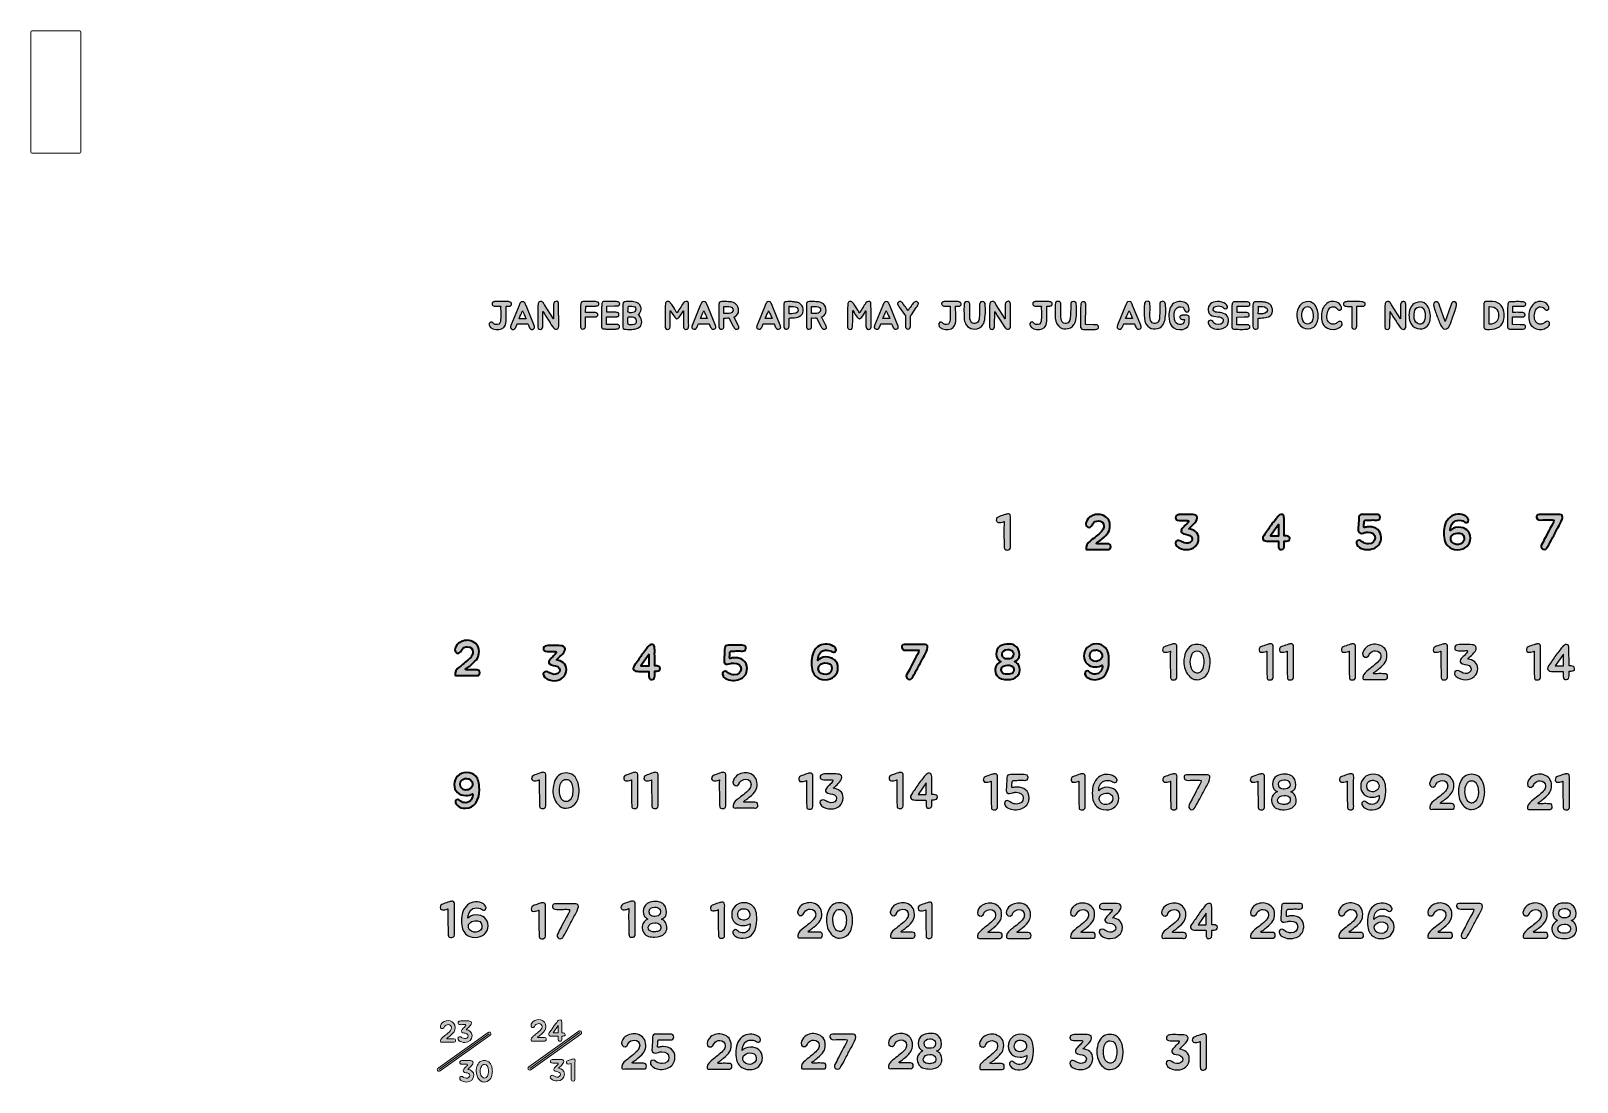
# Model space of a CAD drawing. Header units: millimetres. Extents: x 28 to 183, y 96 to 201.
import ezdxf

# ---------------------------------------------------------------- set-up
doc = ezdxf.new("R2010")
doc.units = ezdxf.units.MM
doc.header["$MEASUREMENT"] = 0
doc.layers.add('Layer 1', color=7, linetype='Continuous', lineweight=0)

# ---------------------------------------------------------------- blocks, each defined once
blk = doc.blocks.new('Block_0')
at = {"layer": 'Layer 1', "true_color": 0x010101, "transparency": 33554687}
h = blk.add_hatch(color=18, dxfattribs=at)
h.dxf.hatch_style = 2
edge = h.paths.add_edge_path()
edge.add_spline(control_points=[(76.44, 173.93), (76.44, 173.9), (76.44, 173.84), (76.43, 173.82), (76.43, 173.79), (76.41, 173.77), (76.38, 173.74), (76.36, 173.73), (76.34, 173.71), (76.31, 173.7), (76.28, 173.7), (76.25, 173.69), (76.22, 173.69), (76.18, 173.69), (76.15, 173.68), (76.12, 173.68), (76.12, 173.68), (75.89, 173.68), (75.89, 173.68), (75.89, 173.68), (75.89, 173.62), (75.89, 173.62), (75.89, 173.15), (75.93, 172.68), (75.9, 172.22), (75.88, 171.9), (75.79, 171.55), (75.44, 171.42), (75.11, 171.29), (74.61, 171.31), (74.35, 171.55), (74.22, 171.67), (74.09, 171.95), (74.32, 172.07), (74.52, 172.19), (74.62, 171.89), (74.82, 171.85), (75.45, 171.69), (75.35, 172.51), (75.36, 172.82), (75.36, 173.09), (75.35, 173.36), (75.35, 173.63), (75.35, 173.63), (75.35, 173.64), (75.35, 173.64), (75.36, 173.65), (75.36, 173.66), (75.36, 173.67), (75.36, 173.67), (75.34, 173.67), (75.34, 173.67), (75.28, 173.67), (74.89, 173.67), (74.83, 173.68), (74.83, 173.68), (74.77, 173.68), (74.77, 173.68), (74.77, 173.68), (74.77, 173.68), (74.77, 173.68), (74.73, 173.69), (74.69, 173.7), (74.65, 173.71), (74.6, 173.72), (74.56, 173.75), (74.54, 173.78), (74.51, 173.81), (74.5, 173.88), (74.5, 173.92), (74.5, 173.95), (74.5, 173.98), (74.51, 174), (74.51, 174.03), (74.53, 174.06), (74.56, 174.08), (74.58, 174.09), (74.6, 174.11), (74.63, 174.12), (74.67, 174.12), (74.71, 174.13), (74.75, 174.14), (74.78, 174.14), (74.82, 174.14), (74.86, 174.14), (74.86, 174.14), (75.23, 174.14), (75.23, 174.14), (75.26, 174.14), (75.3, 174.14), (75.36, 174.14), (75.56, 174.14), (75.76, 174.14), (75.94, 174.14), (75.94, 174.14), (75.96, 174.14), (75.96, 174.14), (76.02, 174.14), (76.08, 174.14), (76.13, 174.14), (76.19, 174.13), (76.25, 174.12), (76.3, 174.1), (76.34, 174.09), (76.37, 174.07), (76.4, 174.03), (76.42, 174), (76.44, 173.97), (76.44, 173.93)], knot_values=[0, 0, 0, 0, 1, 1, 1, 2, 2, 2, 3, 3, 3, 4, 4, 4, 5, 5, 5, 6, 6, 6, 7, 7, 7, 8, 8, 8, 9, 9, 9, 10, 10, 10, 11, 11, 11, 12, 12, 12, 13, 13, 13, 14, 14, 14, 15, 15, 15, 16, 16, 16, 17, 17, 17, 18, 18, 18, 19, 19, 19, 20, 20, 20, 21, 21, 21, 22, 22, 22, 23, 23, 23, 24, 24, 24, 25, 25, 25, 26, 26, 26, 27, 27, 27, 28, 28, 28, 29, 29, 29, 30, 30, 30, 31, 31, 31, 32, 32, 32, 33, 33, 33, 34, 34, 34, 35, 35, 35, 36, 36, 36, 36], degree=3, periodic=0)
h = blk.add_hatch(color=18, dxfattribs=at)
h.dxf.hatch_style = 2
edge = h.paths.add_edge_path()
edge.add_spline(control_points=[(78.74, 171.55), (78.74, 171.52), (78.74, 171.5), (78.72, 171.47), (78.7, 171.45), (78.67, 171.42), (78.64, 171.4), (78.57, 171.36), (78.51, 171.35), (78.43, 171.36), (78.4, 171.37), (78.37, 171.39), (78.34, 171.42), (78.33, 171.42), (78.32, 171.43), (78.32, 171.43), (78.31, 171.44), (78.3, 171.45), (78.3, 171.45), (78.27, 171.48), (78.26, 171.5), (78.24, 171.53), (78.23, 171.55), (78.22, 171.57), (78.2, 171.6), (78.19, 171.62), (78.18, 171.64), (78.18, 171.66), (78.17, 171.68), (78.16, 171.7), (78.16, 171.72), (78.16, 171.72), (78.08, 171.91), (78.08, 171.91), (77.72, 171.91), (77.36, 171.91), (77.01, 171.91), (77.01, 171.91), (76.93, 171.72), (76.93, 171.72), (76.92, 171.7), (76.92, 171.68), (76.91, 171.66), (76.9, 171.64), (76.89, 171.62), (76.88, 171.6), (76.86, 171.57), (76.85, 171.55), (76.84, 171.53), (76.83, 171.5), (76.81, 171.48), (76.79, 171.45), (76.78, 171.45), (76.77, 171.44), (76.77, 171.43), (76.76, 171.43), (76.76, 171.42), (76.75, 171.42), (76.72, 171.39), (76.68, 171.37), (76.65, 171.36), (76.58, 171.35), (76.51, 171.36), (76.45, 171.4), (76.41, 171.42), (76.38, 171.45), (76.37, 171.47), (76.35, 171.5), (76.34, 171.52), (76.34, 171.55), (76.34, 171.59), (76.34, 171.62), (76.35, 171.65), (76.35, 171.67), (76.36, 171.7), (76.37, 171.72), (76.38, 171.74), (76.38, 171.75), (76.38, 171.75), (76.38, 171.75), (77.19, 173.74), (77.19, 173.74), (77.19, 173.74), (77.21, 173.8), (77.21, 173.8), (77.22, 173.83), (77.24, 173.86), (77.25, 173.89), (77.26, 173.92), (77.27, 173.95), (77.29, 173.98), (77.31, 174.01), (77.33, 174.04), (77.35, 174.06), (77.37, 174.09), (77.39, 174.1), (77.42, 174.11), (77.49, 174.14), (77.59, 174.14), (77.67, 174.11), (77.69, 174.1), (77.71, 174.09), (77.73, 174.06), (77.75, 174.04), (77.77, 174.01), (77.79, 173.98), (77.81, 173.95), (77.82, 173.92), (77.83, 173.89), (77.85, 173.86), (77.86, 173.83), (77.87, 173.8), (77.87, 173.8), (77.9, 173.74), (77.9, 173.74), (77.9, 173.74), (78.7, 171.75), (78.7, 171.75), (78.7, 171.75), (78.71, 171.74), (78.72, 171.72), (78.72, 171.7), (78.73, 171.67), (78.74, 171.65), (78.74, 171.62), (78.74, 171.59), (78.74, 171.55)], knot_values=[0, 0, 0, 0, 1, 1, 1, 2, 2, 2, 3, 3, 3, 4, 4, 4, 5, 5, 5, 6, 6, 6, 7, 7, 7, 8, 8, 8, 9, 9, 9, 10, 10, 10, 11, 11, 11, 12, 12, 12, 13, 13, 13, 14, 14, 14, 15, 15, 15, 16, 16, 16, 17, 17, 17, 18, 18, 18, 19, 19, 19, 20, 20, 20, 21, 21, 21, 22, 22, 22, 23, 23, 23, 24, 24, 24, 25, 25, 25, 26, 26, 26, 27, 27, 27, 28, 28, 28, 29, 29, 29, 30, 30, 30, 31, 31, 31, 32, 32, 32, 33, 33, 33, 34, 34, 34, 35, 35, 35, 36, 36, 36, 37, 37, 37, 38, 38, 38, 39, 39, 39, 40, 40, 40, 41, 41, 41, 42, 42, 42, 42], degree=3, periodic=0)
edge = h.paths.add_edge_path()
edge.add_spline(control_points=[(77.82, 172.6), (77.75, 172.75), (77.68, 172.91), (77.6, 173.08), (77.58, 173.12), (77.56, 173.17), (77.54, 173.22), (77.52, 173.17), (77.5, 173.12), (77.48, 173.08), (77.4, 172.91), (77.33, 172.75), (77.27, 172.6), (77.27, 172.6), (77.2, 172.43), (77.2, 172.43), (77.2, 172.43), (77.89, 172.43), (77.89, 172.43), (77.89, 172.43), (77.82, 172.6), (77.82, 172.6)], knot_values=[0, 0, 0, 0, 1, 1, 1, 2, 2, 2, 3, 3, 3, 4, 4, 4, 5, 5, 5, 6, 6, 6, 7, 7, 7, 7], degree=3, periodic=0)
edge.add_line((77.82, 172.6), (77.82, 172.6))
h = blk.add_hatch(color=18, dxfattribs=at)
h.dxf.hatch_style = 2
edge = h.paths.add_edge_path()
edge.add_spline(control_points=[(81.07, 171.42), (80.95, 171.32), (80.75, 171.38), (80.66, 171.49), (80.49, 171.71), (80.35, 171.95), (80.2, 172.18), (80.2, 172.18), (79.87, 172.67), (79.87, 172.67), (79.78, 172.81), (79.69, 172.99), (79.58, 173.15), (79.58, 173.15), (79.57, 171.66), (79.57, 171.66), (79.57, 171.66), (79.57, 171.63), (79.57, 171.63), (79.57, 171.55), (79.54, 171.46), (79.48, 171.4), (79.45, 171.38), (79.42, 171.37), (79.38, 171.36), (79.12, 171.31), (79.04, 171.54), (79.06, 171.73), (79.06, 171.73), (79.06, 171.79), (79.06, 171.79), (79.06, 171.79), (79.06, 172.09), (79.06, 172.09), (79.06, 172.09), (79.07, 172.66), (79.07, 172.66), (79.07, 172.82), (79.07, 172.99), (79.07, 173.18), (79.07, 173.4), (79.08, 173.67), (79.09, 173.88), (79.09, 173.93), (79.1, 173.98), (79.13, 174.03), (79.14, 174.07), (79.17, 174.1), (79.21, 174.12), (79.27, 174.16), (79.38, 174.17), (79.44, 174.16), (79.47, 174.15), (79.49, 174.13), (79.52, 174.12), (79.54, 174.1), (79.57, 174.07), (79.59, 174.05), (79.62, 174.02), (79.64, 173.99), (79.65, 173.97), (79.67, 173.94), (79.69, 173.91), (79.71, 173.89), (79.71, 173.89), (79.75, 173.83), (79.75, 173.83), (79.75, 173.83), (80.64, 172.41), (80.64, 172.41), (80.64, 172.41), (80.64, 172.67), (80.64, 172.67), (80.64, 172.83), (80.64, 173.01), (80.64, 173.19), (80.64, 173.41), (80.64, 173.67), (80.65, 173.89), (80.65, 173.94), (80.66, 173.99), (80.69, 174.04), (80.74, 174.17), (80.96, 174.22), (81.08, 174.12), (81.09, 174.1), (81.11, 174.08), (81.12, 174.06), (81.13, 174.03), (81.14, 174), (81.14, 173.97), (81.15, 173.93), (81.15, 173.91), (81.15, 173.87), (81.15, 173.23), (81.16, 172.54), (81.16, 171.89), (81.16, 171.82), (81.17, 171.75), (81.16, 171.68), (81.16, 171.59), (81.15, 171.48), (81.07, 171.42)], knot_values=[0, 0, 0, 0, 1, 1, 1, 2, 2, 2, 3, 3, 3, 4, 4, 4, 5, 5, 5, 6, 6, 6, 7, 7, 7, 8, 8, 8, 9, 9, 9, 10, 10, 10, 11, 11, 11, 12, 12, 12, 13, 13, 13, 14, 14, 14, 15, 15, 15, 16, 16, 16, 17, 17, 17, 18, 18, 18, 19, 19, 19, 20, 20, 20, 21, 21, 21, 22, 22, 22, 23, 23, 23, 24, 24, 24, 25, 25, 25, 26, 26, 26, 27, 27, 27, 28, 28, 28, 29, 29, 29, 30, 30, 30, 31, 31, 31, 32, 32, 32, 33, 33, 33, 34, 34, 34, 34], degree=3, periodic=0)
h = blk.add_hatch(color=18, dxfattribs=at)
h.dxf.hatch_style = 2
edge = h.paths.add_edge_path()
edge.add_spline(control_points=[(85.18, 173.93), (85.18, 173.9), (85.18, 173.87), (85.17, 173.84), (85.17, 173.81), (85.15, 173.79), (85.12, 173.76), (85.11, 173.75), (85.08, 173.74), (85.05, 173.72), (85.02, 173.72), (84.99, 173.71), (84.95, 173.71), (84.92, 173.7), (84.88, 173.7), (84.84, 173.7), (84.84, 173.7), (84.67, 173.7), (84.67, 173.7), (84.67, 173.7), (83.86, 173.7), (83.86, 173.7), (83.86, 173.7), (83.86, 173.69), (83.86, 173.69), (83.86, 173.69), (83.85, 173.05), (83.85, 173.05), (83.89, 173.05), (83.94, 173.05), (84.01, 173.06), (84.22, 173.06), (84.36, 173.06), (84.56, 173.05), (84.56, 173.05), (84.58, 173.05), (84.58, 173.05), (84.64, 173.05), (84.7, 173.05), (84.76, 173.05), (84.82, 173.05), (84.88, 173.04), (84.93, 173.02), (84.98, 173), (85.01, 172.98), (85.03, 172.94), (85.06, 172.91), (85.08, 172.88), (85.08, 172.84), (85.08, 172.81), (85.08, 172.78), (85.07, 172.75), (85.06, 172.73), (85.04, 172.7), (85.02, 172.67), (85, 172.66), (84.98, 172.65), (84.94, 172.64), (84.92, 172.63), (84.88, 172.62), (84.85, 172.61), (84.81, 172.61), (84.78, 172.61), (84.74, 172.61), (84.74, 172.61), (84.56, 172.61), (84.56, 172.61), (84.56, 172.61), (83.85, 172.6), (83.85, 172.6), (83.85, 172.6), (83.83, 171.7), (83.83, 171.7), (83.83, 171.7), (83.83, 171.67), (83.83, 171.67), (83.83, 171.65), (83.83, 171.62), (83.83, 171.6), (83.82, 171.57), (83.81, 171.54), (83.8, 171.52), (83.78, 171.49), (83.77, 171.46), (83.75, 171.44), (83.72, 171.42), (83.69, 171.41), (83.64, 171.4), (83.57, 171.38), (83.51, 171.39), (83.45, 171.42), (83.42, 171.44), (83.4, 171.46), (83.38, 171.5), (83.38, 171.5), (83.37, 171.52), (83.37, 171.52), (83.37, 171.52), (83.36, 171.54), (83.36, 171.54), (83.34, 171.57), (83.34, 171.6), (83.34, 171.62), (83.34, 171.65), (83.33, 171.68), (83.33, 171.7), (83.33, 171.73), (83.33, 171.74), (83.33, 171.76), (83.33, 171.76), (83.33, 171.83), (83.33, 171.83), (83.33, 171.83), (83.33, 172.13), (83.33, 172.13), (83.33, 172.13), (83.34, 172.69), (83.34, 172.69), (83.34, 172.85), (83.34, 173.03), (83.34, 173.2), (83.34, 173.39), (83.34, 173.52), (83.35, 173.69), (83.35, 173.69), (83.35, 173.71), (83.35, 173.71), (83.35, 173.76), (83.35, 173.81), (83.36, 173.86), (83.36, 173.92), (83.38, 173.97), (83.4, 174.02), (83.41, 174.05), (83.44, 174.09), (83.48, 174.11), (83.52, 174.13), (83.56, 174.14), (83.6, 174.14), (83.62, 174.14), (83.63, 174.14), (83.65, 174.14), (83.65, 174.14), (83.65, 174.14), (83.65, 174.14), (83.83, 174.14), (83.85, 174.14), (84.06, 174.15), (84.26, 174.15), (84.47, 174.15), (84.67, 174.15), (84.67, 174.15), (84.69, 174.15), (84.69, 174.15), (84.75, 174.14), (84.8, 174.14), (84.87, 174.14), (84.92, 174.14), (84.98, 174.12), (85.04, 174.1), (85.08, 174.09), (85.11, 174.07), (85.14, 174.04), (85.17, 174), (85.18, 173.97), (85.18, 173.93)], knot_values=[0, 0, 0, 0, 1, 1, 1, 2, 2, 2, 3, 3, 3, 4, 4, 4, 5, 5, 5, 6, 6, 6, 7, 7, 7, 8, 8, 8, 9, 9, 9, 10, 10, 10, 11, 11, 11, 12, 12, 12, 13, 13, 13, 14, 14, 14, 15, 15, 15, 16, 16, 16, 17, 17, 17, 18, 18, 18, 19, 19, 19, 20, 20, 20, 21, 21, 21, 22, 22, 22, 23, 23, 23, 24, 24, 24, 25, 25, 25, 26, 26, 26, 27, 27, 27, 28, 28, 28, 29, 29, 29, 30, 30, 30, 31, 31, 31, 32, 32, 32, 33, 33, 33, 34, 34, 34, 35, 35, 35, 36, 36, 36, 37, 37, 37, 38, 38, 38, 39, 39, 39, 40, 40, 40, 41, 41, 41, 42, 42, 42, 43, 43, 43, 44, 44, 44, 45, 45, 45, 46, 46, 46, 47, 47, 47, 48, 48, 48, 49, 49, 49, 50, 50, 50, 51, 51, 51, 52, 52, 52, 53, 53, 53, 54, 54, 54, 55, 55, 55, 55], degree=3, periodic=0)
h = blk.add_hatch(color=18, dxfattribs=at)
h.dxf.hatch_style = 2
edge = h.paths.add_edge_path()
edge.add_spline(control_points=[(85.97, 173.69), (85.97, 173.69), (85.96, 173.08), (85.96, 173.08), (85.96, 173.08), (86.12, 173.08), (86.12, 173.08), (86.33, 173.08), (86.47, 173.08), (86.67, 173.08), (86.67, 173.08), (86.69, 173.08), (86.69, 173.08), (86.76, 173.08), (86.81, 173.08), (86.87, 173.08), (86.93, 173.07), (86.99, 173.06), (87.05, 173.04), (87.09, 173.03), (87.13, 173), (87.16, 172.97), (87.18, 172.94), (87.19, 172.9), (87.19, 172.86), (87.19, 172.83), (87.19, 172.8), (87.19, 172.77), (87.18, 172.74), (87.17, 172.72), (87.14, 172.69), (87.12, 172.67), (87.09, 172.66), (87.06, 172.65), (87.04, 172.65), (87, 172.64), (86.96, 172.63), (86.93, 172.63), (86.89, 172.62), (86.85, 172.62), (86.85, 172.62), (86.67, 172.62), (86.67, 172.62), (86.67, 172.62), (85.95, 172.62), (85.95, 172.62), (85.95, 172.62), (85.94, 171.86), (85.94, 171.86), (85.94, 171.86), (86.72, 171.85), (86.72, 171.85), (86.72, 171.85), (86.9, 171.85), (86.9, 171.85), (86.94, 171.85), (86.98, 171.85), (87.01, 171.85), (87.05, 171.84), (87.08, 171.83), (87.11, 171.83), (87.14, 171.82), (87.17, 171.8), (87.19, 171.78), (87.22, 171.76), (87.23, 171.73), (87.24, 171.7), (87.25, 171.68), (87.25, 171.65), (87.25, 171.62), (87.25, 171.57), (87.23, 171.54), (87.21, 171.5), (87.18, 171.47), (87.14, 171.45), (87.1, 171.43), (87.04, 171.41), (86.99, 171.4), (86.92, 171.4), (86.86, 171.4), (86.8, 171.4), (86.74, 171.39), (86.74, 171.39), (86.72, 171.39), (86.72, 171.39), (86.52, 171.39), (86.31, 171.39), (86.09, 171.39), (85.89, 171.4), (85.87, 171.4), (85.7, 171.4), (85.65, 171.39), (85.6, 171.4), (85.56, 171.43), (85.53, 171.44), (85.51, 171.47), (85.49, 171.5), (85.48, 171.51), (85.48, 171.52), (85.48, 171.52), (85.48, 171.53), (85.47, 171.54), (85.46, 171.55), (85.46, 171.57), (85.45, 171.6), (85.45, 171.63), (85.44, 171.65), (85.44, 171.68), (85.44, 171.71), (85.44, 171.71), (85.44, 171.77), (85.44, 171.77), (85.44, 171.79), (85.44, 171.81), (85.44, 171.83), (85.44, 171.83), (85.44, 172.13), (85.44, 172.13), (85.44, 172.13), (85.45, 172.69), (85.45, 172.69), (85.45, 172.69), (85.45, 173.21), (85.45, 173.21), (85.45, 173.39), (85.45, 173.52), (85.46, 173.69), (85.46, 173.69), (85.46, 173.71), (85.46, 173.71), (85.46, 173.77), (85.46, 173.82), (85.46, 173.87), (85.47, 173.92), (85.48, 173.97), (85.51, 174.02), (85.53, 174.06), (85.55, 174.09), (85.59, 174.11), (85.63, 174.14), (85.66, 174.15), (85.71, 174.15), (85.73, 174.15), (85.74, 174.15), (85.75, 174.14), (85.75, 174.14), (85.75, 174.15), (85.75, 174.15), (85.94, 174.15), (85.95, 174.15), (86.17, 174.15), (86.37, 174.16), (86.55, 174.16), (86.75, 174.15), (86.75, 174.15), (86.76, 174.15), (86.76, 174.15), (86.82, 174.15), (86.88, 174.15), (86.94, 174.14), (87, 174.14), (87.06, 174.13), (87.11, 174.11), (87.16, 174.1), (87.19, 174.07), (87.22, 174.04), (87.25, 174.01), (87.26, 173.97), (87.26, 173.93), (87.26, 173.9), (87.26, 173.87), (87.25, 173.85), (87.25, 173.82), (87.23, 173.79), (87.2, 173.77), (87.18, 173.76), (87.16, 173.74), (87.13, 173.73), (87.1, 173.72), (87.06, 173.72), (87.03, 173.71), (86.99, 173.71), (86.96, 173.71), (86.92, 173.71), (86.92, 173.71), (86.74, 173.71), (86.74, 173.71), (86.74, 173.71), (85.97, 173.7), (85.97, 173.7), (85.97, 173.7), (85.97, 173.69), (85.97, 173.69)], knot_values=[0, 0, 0, 0, 1, 1, 1, 2, 2, 2, 3, 3, 3, 4, 4, 4, 5, 5, 5, 6, 6, 6, 7, 7, 7, 8, 8, 8, 9, 9, 9, 10, 10, 10, 11, 11, 11, 12, 12, 12, 13, 13, 13, 14, 14, 14, 15, 15, 15, 16, 16, 16, 17, 17, 17, 18, 18, 18, 19, 19, 19, 20, 20, 20, 21, 21, 21, 22, 22, 22, 23, 23, 23, 24, 24, 24, 25, 25, 25, 26, 26, 26, 27, 27, 27, 28, 28, 28, 29, 29, 29, 30, 30, 30, 31, 31, 31, 32, 32, 32, 33, 33, 33, 34, 34, 34, 35, 35, 35, 36, 36, 36, 37, 37, 37, 38, 38, 38, 39, 39, 39, 40, 40, 40, 41, 41, 41, 42, 42, 42, 43, 43, 43, 44, 44, 44, 45, 45, 45, 46, 46, 46, 47, 47, 47, 48, 48, 48, 49, 49, 49, 50, 50, 50, 51, 51, 51, 52, 52, 52, 53, 53, 53, 54, 54, 54, 55, 55, 55, 56, 56, 56, 57, 57, 57, 58, 58, 58, 59, 59, 59, 60, 60, 60, 61, 61, 61, 62, 62, 62, 63, 63, 63, 64, 64, 64, 64], degree=3, periodic=0)
h = blk.add_hatch(color=18, dxfattribs=at)
h.dxf.hatch_style = 2
edge = h.paths.add_edge_path()
edge.add_spline(control_points=[(89.41, 172.42), (89.55, 172), (89.44, 171.54), (88.88, 171.42), (88.73, 171.38), (88.5, 171.36), (88.34, 171.36), (88.14, 171.36), (87.92, 171.35), (87.72, 171.39), (87.63, 171.42), (87.6, 171.49), (87.58, 171.57), (87.57, 171.6), (87.57, 171.62), (87.57, 171.64), (87.57, 171.64), (87.57, 173.84), (87.57, 173.84), (87.57, 174.14), (87.83, 174.15), (88.09, 174.14), (88.2, 174.14), (88.3, 174.15), (88.41, 174.14), (88.58, 174.14), (88.77, 174.12), (88.94, 174.06), (88.98, 174.04), (89.02, 174.02), (89.06, 174), (89.1, 173.98), (89.14, 173.96), (89.17, 173.93), (89.5, 173.63), (89.49, 173.08), (89.1, 172.84), (89.25, 172.74), (89.35, 172.61), (89.41, 172.42)], knot_values=[0, 0, 0, 0, 1, 1, 1, 2, 2, 2, 3, 3, 3, 4, 4, 4, 5, 5, 5, 6, 6, 6, 7, 7, 7, 8, 8, 8, 9, 9, 9, 10, 10, 10, 11, 11, 11, 12, 12, 12, 13, 13, 13, 13], degree=3, periodic=0)
edge = h.paths.add_edge_path()
edge.add_spline(control_points=[(88.83, 171.91), (88.97, 172.08), (88.94, 172.39), (88.76, 172.52), (88.64, 172.61), (88.48, 172.63), (88.32, 172.63), (88.18, 172.63), (88.08, 172.65), (88.08, 172.5), (88.09, 172.37), (88.08, 172.23), (88.08, 172.11), (88.08, 172.04), (88.06, 171.94), (88.11, 171.88), (88.17, 171.83), (88.29, 171.81), (88.42, 171.81), (88.58, 171.82), (88.77, 171.84), (88.83, 171.91)], knot_values=[0, 0, 0, 0, 1, 1, 1, 2, 2, 2, 3, 3, 3, 4, 4, 4, 5, 5, 5, 6, 6, 6, 7, 7, 7, 7], degree=3, periodic=0)
edge.add_line((88.83, 171.91), (88.83, 171.91))
edge = h.paths.add_edge_path()
edge.add_spline(control_points=[(88.1, 173.48), (88.1, 173.38), (88.09, 173.28), (88.09, 173.19), (88.09, 172.98), (88.41, 173.02), (88.57, 173.05), (88.76, 173.08), (88.86, 173.17), (88.87, 173.36), (88.89, 173.59), (88.74, 173.67), (88.49, 173.67), (88.17, 173.68), (88.09, 173.72), (88.1, 173.48)], knot_values=[0, 0, 0, 0, 1, 1, 1, 2, 2, 2, 3, 3, 3, 4, 4, 4, 5, 5, 5, 5], degree=3, periodic=0)
edge.add_line((88.1, 173.48), (88.1, 173.48))
h = blk.add_hatch(color=18, dxfattribs=at)
h.dxf.hatch_style = 2
edge = h.paths.add_edge_path()
edge.add_spline(control_points=[(94.12, 171.48), (94.11, 171.46), (94.09, 171.43), (94.07, 171.41), (94.04, 171.39), (94.01, 171.37), (93.97, 171.37), (93.9, 171.35), (93.83, 171.36), (93.77, 171.39), (93.63, 171.48), (93.65, 171.66), (93.64, 171.79), (93.64, 171.79), (93.64, 172.1), (93.64, 172.1), (93.64, 172.1), (93.64, 172.69), (93.64, 172.69), (93.64, 172.86), (93.64, 172.84), (93.64, 173.02), (93.64, 173.04), (93.64, 173.05), (93.63, 173.22), (93.23, 172.55), (93.14, 172.45), (92.99, 172.43), (92.91, 172.43), (92.82, 172.52), (92.78, 172.58), (92.65, 172.74), (92.49, 172.95), (92.33, 173.26), (92.32, 173.24), (92.32, 171.61), (92.3, 171.6), (92.3, 171.43), (92.13, 171.28), (91.91, 171.39), (91.85, 171.43), (91.81, 171.52), (91.81, 171.59), (91.8, 171.66), (91.8, 171.73), (91.8, 171.8), (91.8, 171.8), (91.8, 172.1), (91.8, 172.1), (91.8, 172.1), (91.81, 172.7), (91.81, 172.7), (91.81, 172.7), (91.81, 173.22), (91.81, 173.22), (91.81, 173.44), (91.81, 173.66), (91.83, 173.88), (91.83, 173.94), (91.84, 173.99), (91.86, 174.03), (91.88, 174.07), (91.91, 174.1), (91.95, 174.13), (91.98, 174.15), (92.03, 174.16), (92.07, 174.16), (92.1, 174.16), (92.14, 174.16), (92.17, 174.15), (92.27, 174.13), (92.34, 174), (92.41, 173.93), (92.49, 173.84), (92.6, 173.65), (92.67, 173.55), (92.8, 173.33), (92.9, 173.14), (93, 173.02), (93.02, 173.05), (93.09, 173.14), (93.11, 173.18), (93.22, 173.35), (93.31, 173.49), (93.48, 173.77), (93.55, 173.89), (93.71, 174.16), (93.88, 174.16), (93.92, 174.16), (93.95, 174.16), (93.98, 174.15), (94.02, 174.15), (94.04, 174.13), (94.07, 174.11), (94.09, 174.09), (94.11, 174.07), (94.12, 174.04), (94.13, 174.02), (94.13, 173.99), (94.14, 173.96), (94.14, 173.92), (94.15, 173.89), (94.15, 173.86), (94.15, 173.57), (94.15, 173.29), (94.15, 173), (94.15, 172.65), (94.16, 172.26), (94.16, 171.91), (94.16, 171.84), (94.17, 171.75), (94.16, 171.67), (94.16, 171.61), (94.15, 171.54), (94.12, 171.48)], knot_values=[0, 0, 0, 0, 1, 1, 1, 2, 2, 2, 3, 3, 3, 4, 4, 4, 5, 5, 5, 6, 6, 6, 7, 7, 7, 8, 8, 8, 9, 9, 9, 10, 10, 10, 11, 11, 11, 12, 12, 12, 13, 13, 13, 14, 14, 14, 15, 15, 15, 16, 16, 16, 17, 17, 17, 18, 18, 18, 19, 19, 19, 20, 20, 20, 21, 21, 21, 22, 22, 22, 23, 23, 23, 24, 24, 24, 25, 25, 25, 26, 26, 26, 27, 27, 27, 28, 28, 28, 29, 29, 29, 30, 30, 30, 31, 31, 31, 32, 32, 32, 33, 33, 33, 34, 34, 34, 35, 35, 35, 36, 36, 36, 37, 37, 37, 38, 38, 38, 38], degree=3, periodic=0)
h = blk.add_hatch(color=18, dxfattribs=at)
h.dxf.hatch_style = 2
edge = h.paths.add_edge_path()
edge.add_spline(control_points=[(96.88, 171.56), (96.88, 171.53), (96.87, 171.51), (96.85, 171.48), (96.83, 171.46), (96.81, 171.43), (96.77, 171.41), (96.71, 171.37), (96.64, 171.36), (96.57, 171.37), (96.54, 171.38), (96.5, 171.4), (96.47, 171.42), (96.46, 171.43), (96.45, 171.44), (96.45, 171.44), (96.45, 171.45), (96.44, 171.46), (96.43, 171.46), (96.41, 171.49), (96.39, 171.51), (96.38, 171.54), (96.37, 171.56), (96.35, 171.58), (96.34, 171.61), (96.33, 171.63), (96.31, 171.65), (96.31, 171.67), (96.3, 171.69), (96.3, 171.71), (96.29, 171.73), (96.29, 171.73), (96.21, 171.92), (96.21, 171.92), (95.86, 171.92), (95.5, 171.92), (95.14, 171.92), (95.14, 171.92), (95.06, 171.73), (95.06, 171.73), (95.05, 171.71), (95.05, 171.69), (95.04, 171.67), (95.03, 171.65), (95.03, 171.63), (95.01, 171.61), (95, 171.58), (94.99, 171.56), (94.97, 171.54), (94.96, 171.51), (94.94, 171.49), (94.92, 171.46), (94.91, 171.46), (94.91, 171.45), (94.9, 171.44), (94.9, 171.44), (94.89, 171.43), (94.88, 171.42), (94.85, 171.4), (94.82, 171.38), (94.79, 171.37), (94.71, 171.36), (94.65, 171.37), (94.58, 171.41), (94.54, 171.43), (94.52, 171.46), (94.5, 171.48), (94.48, 171.51), (94.48, 171.53), (94.48, 171.56), (94.48, 171.6), (94.48, 171.63), (94.48, 171.66), (94.49, 171.68), (94.49, 171.71), (94.5, 171.73), (94.51, 171.75), (94.51, 171.76), (94.51, 171.76), (94.51, 171.76), (95.32, 173.75), (95.32, 173.75), (95.32, 173.75), (95.34, 173.81), (95.34, 173.81), (95.36, 173.84), (95.37, 173.87), (95.38, 173.9), (95.4, 173.93), (95.41, 173.96), (95.43, 173.99), (95.44, 174.02), (95.46, 174.05), (95.48, 174.07), (95.5, 174.09), (95.53, 174.11), (95.55, 174.12), (95.62, 174.15), (95.73, 174.15), (95.8, 174.12), (95.83, 174.11), (95.85, 174.09), (95.87, 174.07), (95.89, 174.05), (95.91, 174.02), (95.93, 173.99), (95.95, 173.96), (95.96, 173.93), (95.97, 173.9), (95.98, 173.87), (96, 173.84), (96.01, 173.81), (96.01, 173.81), (96.03, 173.75), (96.03, 173.75), (96.03, 173.75), (96.84, 171.76), (96.84, 171.76), (96.84, 171.76), (96.84, 171.75), (96.85, 171.73), (96.86, 171.71), (96.87, 171.68), (96.87, 171.66), (96.87, 171.63), (96.88, 171.6), (96.88, 171.56)], knot_values=[0, 0, 0, 0, 1, 1, 1, 2, 2, 2, 3, 3, 3, 4, 4, 4, 5, 5, 5, 6, 6, 6, 7, 7, 7, 8, 8, 8, 9, 9, 9, 10, 10, 10, 11, 11, 11, 12, 12, 12, 13, 13, 13, 14, 14, 14, 15, 15, 15, 16, 16, 16, 17, 17, 17, 18, 18, 18, 19, 19, 19, 20, 20, 20, 21, 21, 21, 22, 22, 22, 23, 23, 23, 24, 24, 24, 25, 25, 25, 26, 26, 26, 27, 27, 27, 28, 28, 28, 29, 29, 29, 30, 30, 30, 31, 31, 31, 32, 32, 32, 33, 33, 33, 34, 34, 34, 35, 35, 35, 36, 36, 36, 37, 37, 37, 38, 38, 38, 39, 39, 39, 40, 40, 40, 41, 41, 41, 42, 42, 42, 42], degree=3, periodic=0)
edge = h.paths.add_edge_path()
edge.add_spline(control_points=[(95.95, 172.61), (95.88, 172.76), (95.81, 172.92), (95.74, 173.09), (95.72, 173.13), (95.69, 173.18), (95.67, 173.23), (95.66, 173.18), (95.64, 173.13), (95.62, 173.09), (95.54, 172.92), (95.47, 172.76), (95.4, 172.61), (95.4, 172.61), (95.33, 172.44), (95.33, 172.44), (95.33, 172.44), (96.02, 172.44), (96.02, 172.44), (96.02, 172.44), (95.95, 172.61), (95.95, 172.61)], knot_values=[0, 0, 0, 0, 1, 1, 1, 2, 2, 2, 3, 3, 3, 4, 4, 4, 5, 5, 5, 6, 6, 6, 7, 7, 7, 7], degree=3, periodic=0)
edge.add_line((95.95, 172.61), (95.95, 172.61))
h = blk.add_hatch(color=18, dxfattribs=at)
h.dxf.hatch_style = 2
edge = h.paths.add_edge_path()
edge.add_spline(control_points=[(99.18, 171.49), (99.17, 171.46), (99.15, 171.44), (99.13, 171.42), (99.11, 171.41), (99.07, 171.39), (99.04, 171.38), (99, 171.37), (98.97, 171.36), (98.92, 171.37), (98.88, 171.37), (98.84, 171.39), (98.81, 171.41), (98.77, 171.45), (98.74, 171.49), (98.71, 171.53), (98.68, 171.58), (98.65, 171.63), (98.62, 171.68), (98.62, 171.68), (98.19, 172.5), (98.19, 172.5), (98.15, 172.5), (98.1, 172.5), (98.06, 172.5), (97.96, 172.49), (97.86, 172.5), (97.76, 172.49), (97.76, 172.49), (97.69, 172.49), (97.69, 172.49), (97.69, 172.49), (97.69, 171.79), (97.69, 171.79), (97.69, 171.75), (97.68, 171.72), (97.68, 171.67), (97.68, 171.65), (97.68, 171.6), (97.68, 171.56), (97.67, 171.51), (97.63, 171.44), (97.57, 171.4), (97.51, 171.37), (97.44, 171.36), (97.37, 171.37), (97.33, 171.38), (97.3, 171.39), (97.27, 171.41), (97.25, 171.43), (97.24, 171.46), (97.23, 171.48), (97.21, 171.51), (97.21, 171.54), (97.2, 171.56), (97.19, 171.59), (97.19, 171.61), (97.19, 171.63), (97.19, 171.63), (97.19, 173.84), (97.19, 173.84), (97.19, 173.87), (97.19, 173.9), (97.2, 173.93), (97.2, 173.96), (97.21, 173.99), (97.22, 174.02), (97.23, 174.04), (97.24, 174.07), (97.26, 174.08), (97.29, 174.11), (97.35, 174.14), (97.47, 174.14), (97.7, 174.13), (97.94, 174.14), (98.16, 174.13), (98.31, 174.12), (98.49, 174.1), (98.64, 174.04), (98.68, 174.03), (98.72, 174.01), (98.76, 173.99), (98.81, 173.96), (98.85, 173.94), (98.88, 173.9), (99.06, 173.74), (99.16, 173.49), (99.16, 173.25), (99.16, 172.98), (99.03, 172.72), (98.74, 172.61), (98.73, 172.6), (98.71, 172.6), (98.7, 172.59), (98.7, 172.59), (99.05, 171.87), (99.05, 171.87), (99.05, 171.87), (99.09, 171.81), (99.09, 171.81), (99.1, 171.79), (99.12, 171.76), (99.13, 171.74), (99.14, 171.71), (99.16, 171.68), (99.17, 171.65), (99.18, 171.62), (99.19, 171.59), (99.19, 171.56), (99.19, 171.54), (99.19, 171.51), (99.18, 171.49)], knot_values=[0, 0, 0, 0, 1, 1, 1, 2, 2, 2, 3, 3, 3, 4, 4, 4, 5, 5, 5, 6, 6, 6, 7, 7, 7, 8, 8, 8, 9, 9, 9, 10, 10, 10, 11, 11, 11, 12, 12, 12, 13, 13, 13, 14, 14, 14, 15, 15, 15, 16, 16, 16, 17, 17, 17, 18, 18, 18, 19, 19, 19, 20, 20, 20, 21, 21, 21, 22, 22, 22, 23, 23, 23, 24, 24, 24, 25, 25, 25, 26, 26, 26, 27, 27, 27, 28, 28, 28, 29, 29, 29, 30, 30, 30, 31, 31, 31, 32, 32, 32, 33, 33, 33, 34, 34, 34, 35, 35, 35, 36, 36, 36, 37, 37, 37, 37], degree=3, periodic=0)
edge = h.paths.add_edge_path()
edge.add_spline(control_points=[(98.22, 172.95), (98.4, 172.95), (98.58, 173.09), (98.6, 173.26), (98.62, 173.52), (98.44, 173.64), (98.19, 173.65), (98.04, 173.66), (97.85, 173.66), (97.69, 173.66), (97.7, 173.45), (97.69, 173.25), (97.69, 172.95), (97.69, 172.95), (98.22, 172.95), (98.22, 172.95)], knot_values=[0, 0, 0, 0, 1, 1, 1, 2, 2, 2, 3, 3, 3, 4, 4, 4, 5, 5, 5, 5], degree=3, periodic=0)
edge.add_line((98.22, 172.95), (98.22, 172.95))
h = blk.add_hatch(color=18, dxfattribs=at)
h.dxf.hatch_style = 2
edge = h.paths.add_edge_path()
edge.add_spline(control_points=[(103.37, 171.57), (103.37, 171.54), (103.36, 171.51), (103.34, 171.48), (103.32, 171.46), (103.3, 171.43), (103.26, 171.42), (103.2, 171.38), (103.13, 171.37), (103.06, 171.38), (103.03, 171.39), (102.99, 171.4), (102.96, 171.43), (102.95, 171.44), (102.94, 171.44), (102.94, 171.45), (102.94, 171.45), (102.93, 171.46), (102.92, 171.47), (102.9, 171.49), (102.88, 171.52), (102.87, 171.54), (102.85, 171.56), (102.84, 171.59), (102.83, 171.61), (102.82, 171.63), (102.8, 171.65), (102.8, 171.67), (102.79, 171.69), (102.78, 171.71), (102.78, 171.73), (102.78, 171.73), (102.7, 171.92), (102.7, 171.92), (102.35, 171.92), (101.98, 171.92), (101.63, 171.92), (101.63, 171.92), (101.55, 171.73), (101.55, 171.73), (101.54, 171.71), (101.54, 171.69), (101.53, 171.67), (101.52, 171.65), (101.52, 171.63), (101.5, 171.61), (101.49, 171.59), (101.48, 171.56), (101.46, 171.54), (101.45, 171.52), (101.43, 171.49), (101.41, 171.47), (101.4, 171.46), (101.39, 171.45), (101.39, 171.45), (101.39, 171.44), (101.38, 171.44), (101.37, 171.43), (101.34, 171.4), (101.31, 171.39), (101.27, 171.38), (101.2, 171.37), (101.13, 171.38), (101.07, 171.42), (101.03, 171.43), (101.01, 171.46), (100.99, 171.48), (100.97, 171.51), (100.96, 171.54), (100.96, 171.57), (100.96, 171.6), (100.97, 171.63), (100.97, 171.66), (100.98, 171.68), (100.98, 171.71), (100.99, 171.73), (101, 171.75), (101, 171.76), (101, 171.77), (101, 171.77), (101.81, 173.75), (101.81, 173.75), (101.81, 173.75), (101.83, 173.81), (101.83, 173.81), (101.85, 173.85), (101.86, 173.87), (101.87, 173.9), (101.88, 173.93), (101.9, 173.96), (101.92, 173.99), (101.93, 174.02), (101.95, 174.05), (101.97, 174.07), (101.99, 174.1), (102.02, 174.11), (102.04, 174.13), (102.11, 174.15), (102.22, 174.15), (102.29, 174.13), (102.31, 174.11), (102.34, 174.1), (102.36, 174.07), (102.38, 174.05), (102.4, 174.02), (102.42, 173.99), (102.43, 173.96), (102.45, 173.93), (102.46, 173.9), (102.47, 173.87), (102.49, 173.85), (102.5, 173.81), (102.5, 173.81), (102.52, 173.75), (102.52, 173.75), (102.52, 173.75), (103.33, 171.77), (103.33, 171.77), (103.33, 171.76), (103.33, 171.75), (103.34, 171.73), (103.35, 171.71), (103.35, 171.68), (103.36, 171.66), (103.36, 171.63), (103.37, 171.6), (103.37, 171.57)], knot_values=[0, 0, 0, 0, 1, 1, 1, 2, 2, 2, 3, 3, 3, 4, 4, 4, 5, 5, 5, 6, 6, 6, 7, 7, 7, 8, 8, 8, 9, 9, 9, 10, 10, 10, 11, 11, 11, 12, 12, 12, 13, 13, 13, 14, 14, 14, 15, 15, 15, 16, 16, 16, 17, 17, 17, 18, 18, 18, 19, 19, 19, 20, 20, 20, 21, 21, 21, 22, 22, 22, 23, 23, 23, 24, 24, 24, 25, 25, 25, 26, 26, 26, 27, 27, 27, 28, 28, 28, 29, 29, 29, 30, 30, 30, 31, 31, 31, 32, 32, 32, 33, 33, 33, 34, 34, 34, 35, 35, 35, 36, 36, 36, 37, 37, 37, 38, 38, 38, 39, 39, 39, 40, 40, 40, 41, 41, 41, 42, 42, 42, 42], degree=3, periodic=0)
edge = h.paths.add_edge_path()
edge.add_spline(control_points=[(102.44, 172.61), (102.37, 172.76), (102.3, 172.92), (102.23, 173.09), (102.21, 173.14), (102.18, 173.19), (102.16, 173.23), (102.15, 173.19), (102.12, 173.14), (102.11, 173.09), (102.03, 172.92), (101.96, 172.76), (101.89, 172.61), (101.89, 172.61), (101.82, 172.44), (101.82, 172.44), (101.82, 172.44), (102.51, 172.44), (102.51, 172.44), (102.51, 172.44), (102.44, 172.61), (102.44, 172.61)], knot_values=[0, 0, 0, 0, 1, 1, 1, 2, 2, 2, 3, 3, 3, 4, 4, 4, 5, 5, 5, 6, 6, 6, 7, 7, 7, 7], degree=3, periodic=0)
edge.add_line((102.44, 172.61), (102.44, 172.61))
h = blk.add_hatch(color=18, dxfattribs=at)
h.dxf.hatch_style = 2
edge = h.paths.add_edge_path()
edge.add_spline(control_points=[(105.63, 173.2), (105.61, 172.96), (105.48, 172.75), (105.22, 172.65), (105.02, 172.56), (104.82, 172.53), (104.58, 172.51), (104.47, 172.5), (104.41, 172.5), (104.31, 172.5), (104.29, 172.5), (104.23, 172.5), (104.21, 172.49), (104.21, 172.49), (104.21, 171.69), (104.21, 171.69), (104.19, 171.59), (104.19, 171.47), (104.09, 171.42), (104.03, 171.39), (103.94, 171.38), (103.87, 171.39), (103.8, 171.4), (103.75, 171.43), (103.72, 171.5), (103.7, 171.54), (103.68, 171.6), (103.68, 171.69), (103.68, 171.69), (103.68, 173.83), (103.68, 173.83), (103.68, 173.87), (103.68, 173.9), (103.69, 173.93), (103.7, 173.96), (103.7, 173.99), (103.71, 174.02), (103.72, 174.04), (103.74, 174.06), (103.75, 174.08), (103.78, 174.1), (103.83, 174.13), (103.94, 174.13), (103.94, 174.13), (103.94, 174.13), (103.94, 174.13), (104.1, 174.14), (104.33, 174.15), (104.46, 174.14), (104.53, 174.13), (104.59, 174.13), (104.65, 174.12), (104.71, 174.12), (104.77, 174.11), (104.83, 174.1), (104.88, 174.09), (104.93, 174.09), (104.97, 174.08), (105.02, 174.07), (105.07, 174.06), (105.11, 174.04), (105.16, 174.02), (105.21, 174), (105.24, 173.98), (105.28, 173.95), (105.32, 173.93), (105.36, 173.9), (105.55, 173.72), (105.65, 173.45), (105.63, 173.2)], knot_values=[0, 0, 0, 0, 1, 1, 1, 2, 2, 2, 3, 3, 3, 4, 4, 4, 5, 5, 5, 6, 6, 6, 7, 7, 7, 8, 8, 8, 9, 9, 9, 10, 10, 10, 11, 11, 11, 12, 12, 12, 13, 13, 13, 14, 14, 14, 15, 15, 15, 16, 16, 16, 17, 17, 17, 18, 18, 18, 19, 19, 19, 20, 20, 20, 21, 21, 21, 22, 22, 22, 23, 23, 23, 23], degree=3, periodic=0)
edge = h.paths.add_edge_path()
edge.add_spline(control_points=[(104.62, 173.65), (104.56, 173.66), (104.38, 173.66), (104.32, 173.66), (104.29, 173.67), (104.25, 173.67), (104.21, 173.67), (104.21, 173.51), (104.21, 173.37), (104.21, 173.2), (104.21, 173.1), (104.21, 173.01), (104.21, 172.92), (104.21, 172.92), (104.45, 172.93), (104.45, 172.93), (104.7, 172.93), (105.1, 172.97), (105.12, 173.26), (105.14, 173.51), (104.87, 173.62), (104.62, 173.65)], knot_values=[0, 0, 0, 0, 1, 1, 1, 2, 2, 2, 3, 3, 3, 4, 4, 4, 5, 5, 5, 6, 6, 6, 7, 7, 7, 7], degree=3, periodic=0)
edge.add_line((104.62, 173.65), (104.62, 173.65))
h = blk.add_hatch(color=18, dxfattribs=at)
h.dxf.hatch_style = 2
edge = h.paths.add_edge_path()
edge.add_spline(control_points=[(107.94, 171.49), (107.93, 171.46), (107.91, 171.44), (107.89, 171.42), (107.86, 171.41), (107.83, 171.39), (107.8, 171.38), (107.76, 171.37), (107.72, 171.36), (107.68, 171.37), (107.64, 171.37), (107.6, 171.39), (107.57, 171.42), (107.53, 171.45), (107.5, 171.49), (107.46, 171.54), (107.44, 171.58), (107.41, 171.63), (107.38, 171.69), (107.38, 171.69), (106.95, 172.51), (106.95, 172.51), (106.91, 172.51), (106.86, 172.5), (106.82, 172.5), (106.71, 172.49), (106.62, 172.5), (106.52, 172.5), (106.52, 172.5), (106.45, 172.5), (106.45, 172.5), (106.45, 172.5), (106.45, 171.79), (106.45, 171.79), (106.45, 171.75), (106.44, 171.72), (106.44, 171.68), (106.44, 171.65), (106.44, 171.6), (106.44, 171.57), (106.43, 171.51), (106.39, 171.44), (106.33, 171.4), (106.27, 171.37), (106.2, 171.36), (106.13, 171.38), (106.09, 171.39), (106.06, 171.4), (106.03, 171.42), (106.01, 171.43), (106, 171.46), (105.99, 171.48), (105.97, 171.51), (105.97, 171.54), (105.96, 171.56), (105.95, 171.59), (105.95, 171.61), (105.95, 171.64), (105.95, 171.64), (105.95, 173.84), (105.95, 173.84), (105.95, 173.87), (105.95, 173.91), (105.95, 173.93), (105.96, 173.97), (105.97, 174), (105.98, 174.02), (105.99, 174.05), (106, 174.07), (106.02, 174.09), (106.05, 174.12), (106.11, 174.14), (106.23, 174.14), (106.46, 174.14), (106.7, 174.14), (106.92, 174.13), (107.07, 174.12), (107.25, 174.1), (107.39, 174.04), (107.44, 174.03), (107.48, 174.01), (107.52, 173.99), (107.57, 173.96), (107.61, 173.94), (107.64, 173.91), (107.82, 173.74), (107.91, 173.49), (107.91, 173.26), (107.91, 172.98), (107.79, 172.72), (107.5, 172.61), (107.49, 172.6), (107.47, 172.6), (107.46, 172.6), (107.46, 172.6), (107.81, 171.88), (107.81, 171.88), (107.81, 171.88), (107.85, 171.82), (107.85, 171.82), (107.86, 171.8), (107.88, 171.77), (107.89, 171.74), (107.9, 171.71), (107.91, 171.68), (107.93, 171.66), (107.94, 171.63), (107.95, 171.59), (107.95, 171.57), (107.95, 171.54), (107.95, 171.51), (107.94, 171.49)], knot_values=[0, 0, 0, 0, 1, 1, 1, 2, 2, 2, 3, 3, 3, 4, 4, 4, 5, 5, 5, 6, 6, 6, 7, 7, 7, 8, 8, 8, 9, 9, 9, 10, 10, 10, 11, 11, 11, 12, 12, 12, 13, 13, 13, 14, 14, 14, 15, 15, 15, 16, 16, 16, 17, 17, 17, 18, 18, 18, 19, 19, 19, 20, 20, 20, 21, 21, 21, 22, 22, 22, 23, 23, 23, 24, 24, 24, 25, 25, 25, 26, 26, 26, 27, 27, 27, 28, 28, 28, 29, 29, 29, 30, 30, 30, 31, 31, 31, 32, 32, 32, 33, 33, 33, 34, 34, 34, 35, 35, 35, 36, 36, 36, 37, 37, 37, 37], degree=3, periodic=0)
edge = h.paths.add_edge_path()
edge.add_spline(control_points=[(106.98, 172.95), (107.16, 172.95), (107.34, 173.09), (107.36, 173.26), (107.37, 173.52), (107.2, 173.64), (106.95, 173.66), (106.8, 173.66), (106.61, 173.66), (106.45, 173.66), (106.45, 173.45), (106.45, 173.25), (106.45, 172.95), (106.45, 172.95), (106.98, 172.95), (106.98, 172.95)], knot_values=[0, 0, 0, 0, 1, 1, 1, 2, 2, 2, 3, 3, 3, 4, 4, 4, 5, 5, 5, 5], degree=3, periodic=0)
edge.add_line((106.98, 172.95), (106.98, 172.95))
h = blk.add_hatch(color=18, dxfattribs=at)
h.dxf.hatch_style = 2
edge = h.paths.add_edge_path()
edge.add_spline(control_points=[(112.38, 171.48), (112.37, 171.46), (112.35, 171.43), (112.33, 171.41), (112.3, 171.39), (112.27, 171.37), (112.23, 171.37), (112.15, 171.35), (112.09, 171.36), (112.03, 171.39), (111.88, 171.48), (111.9, 171.66), (111.9, 171.79), (111.9, 171.79), (111.9, 172.1), (111.9, 172.1), (111.9, 172.1), (111.9, 172.69), (111.9, 172.69), (111.9, 172.86), (111.9, 172.84), (111.89, 173.02), (111.89, 173.04), (111.9, 173.05), (111.89, 173.22), (111.49, 172.55), (111.4, 172.45), (111.25, 172.43), (111.16, 172.43), (111.08, 172.52), (111.03, 172.58), (110.91, 172.74), (110.75, 172.95), (110.58, 173.26), (110.58, 173.24), (110.57, 171.61), (110.56, 171.6), (110.56, 171.43), (110.38, 171.28), (110.17, 171.39), (110.1, 171.43), (110.07, 171.52), (110.06, 171.59), (110.06, 171.66), (110.05, 171.73), (110.05, 171.8), (110.05, 171.8), (110.06, 172.1), (110.06, 172.1), (110.06, 172.1), (110.06, 172.7), (110.06, 172.7), (110.06, 172.7), (110.06, 173.22), (110.06, 173.22), (110.06, 173.44), (110.07, 173.66), (110.08, 173.88), (110.08, 173.94), (110.1, 173.99), (110.12, 174.03), (110.14, 174.07), (110.16, 174.1), (110.2, 174.13), (110.24, 174.15), (110.28, 174.16), (110.32, 174.16), (110.36, 174.16), (110.39, 174.16), (110.43, 174.15), (110.53, 174.13), (110.6, 174), (110.67, 173.93), (110.75, 173.84), (110.86, 173.65), (110.92, 173.55), (111.06, 173.33), (111.16, 173.14), (111.25, 173.02), (111.28, 173.05), (111.35, 173.14), (111.36, 173.18), (111.47, 173.35), (111.56, 173.49), (111.73, 173.77), (111.81, 173.89), (111.97, 174.16), (112.14, 174.16), (112.18, 174.16), (112.21, 174.16), (112.24, 174.15), (112.27, 174.15), (112.3, 174.13), (112.33, 174.11), (112.35, 174.09), (112.36, 174.07), (112.37, 174.04), (112.38, 174.02), (112.39, 173.99), (112.39, 173.96), (112.4, 173.92), (112.4, 173.89), (112.4, 173.86), (112.4, 173.57), (112.41, 173.29), (112.41, 173), (112.41, 172.65), (112.41, 172.26), (112.41, 171.91), (112.41, 171.84), (112.42, 171.75), (112.42, 171.67), (112.41, 171.61), (112.4, 171.54), (112.38, 171.48)], knot_values=[0, 0, 0, 0, 1, 1, 1, 2, 2, 2, 3, 3, 3, 4, 4, 4, 5, 5, 5, 6, 6, 6, 7, 7, 7, 8, 8, 8, 9, 9, 9, 10, 10, 10, 11, 11, 11, 12, 12, 12, 13, 13, 13, 14, 14, 14, 15, 15, 15, 16, 16, 16, 17, 17, 17, 18, 18, 18, 19, 19, 19, 20, 20, 20, 21, 21, 21, 22, 22, 22, 23, 23, 23, 24, 24, 24, 25, 25, 25, 26, 26, 26, 27, 27, 27, 28, 28, 28, 29, 29, 29, 30, 30, 30, 31, 31, 31, 32, 32, 32, 33, 33, 33, 34, 34, 34, 35, 35, 35, 36, 36, 36, 37, 37, 37, 38, 38, 38, 38], degree=3, periodic=0)
h = blk.add_hatch(color=18, dxfattribs=at)
h.dxf.hatch_style = 2
edge = h.paths.add_edge_path()
edge.add_spline(control_points=[(115.13, 171.56), (115.13, 171.53), (115.13, 171.51), (115.11, 171.48), (115.09, 171.46), (115.06, 171.43), (115.03, 171.41), (114.96, 171.37), (114.9, 171.36), (114.82, 171.37), (114.79, 171.38), (114.76, 171.4), (114.73, 171.42), (114.72, 171.43), (114.71, 171.44), (114.71, 171.44), (114.7, 171.45), (114.69, 171.46), (114.69, 171.46), (114.66, 171.49), (114.65, 171.51), (114.63, 171.54), (114.62, 171.56), (114.61, 171.58), (114.59, 171.61), (114.58, 171.63), (114.57, 171.65), (114.57, 171.67), (114.56, 171.69), (114.55, 171.71), (114.55, 171.73), (114.55, 171.73), (114.47, 171.92), (114.47, 171.92), (114.11, 171.92), (113.75, 171.92), (113.4, 171.92), (113.4, 171.92), (113.32, 171.73), (113.32, 171.73), (113.31, 171.71), (113.31, 171.69), (113.3, 171.67), (113.29, 171.65), (113.28, 171.63), (113.27, 171.61), (113.25, 171.58), (113.24, 171.56), (113.23, 171.54), (113.22, 171.51), (113.2, 171.49), (113.18, 171.46), (113.17, 171.46), (113.16, 171.45), (113.16, 171.44), (113.15, 171.44), (113.15, 171.43), (113.14, 171.42), (113.11, 171.4), (113.07, 171.38), (113.04, 171.37), (112.97, 171.36), (112.9, 171.37), (112.84, 171.41), (112.8, 171.43), (112.77, 171.46), (112.76, 171.48), (112.74, 171.51), (112.73, 171.53), (112.73, 171.56), (112.73, 171.6), (112.73, 171.63), (112.74, 171.66), (112.74, 171.68), (112.75, 171.71), (112.76, 171.73), (112.77, 171.75), (112.77, 171.76), (112.77, 171.76), (112.77, 171.76), (113.58, 173.75), (113.58, 173.75), (113.58, 173.75), (113.6, 173.81), (113.6, 173.81), (113.61, 173.84), (113.63, 173.87), (113.64, 173.9), (113.65, 173.93), (113.66, 173.96), (113.68, 173.99), (113.7, 174.02), (113.72, 174.05), (113.74, 174.07), (113.76, 174.09), (113.78, 174.11), (113.81, 174.12), (113.88, 174.15), (113.98, 174.15), (114.06, 174.12), (114.08, 174.11), (114.1, 174.09), (114.12, 174.07), (114.14, 174.05), (114.16, 174.02), (114.18, 173.99), (114.2, 173.96), (114.21, 173.93), (114.22, 173.9), (114.24, 173.87), (114.25, 173.84), (114.26, 173.81), (114.26, 173.81), (114.29, 173.75), (114.29, 173.75), (114.29, 173.75), (115.09, 171.76), (115.09, 171.76), (115.09, 171.76), (115.1, 171.75), (115.11, 171.73), (115.11, 171.71), (115.12, 171.68), (115.13, 171.66), (115.13, 171.63), (115.13, 171.6), (115.13, 171.56)], knot_values=[0, 0, 0, 0, 1, 1, 1, 2, 2, 2, 3, 3, 3, 4, 4, 4, 5, 5, 5, 6, 6, 6, 7, 7, 7, 8, 8, 8, 9, 9, 9, 10, 10, 10, 11, 11, 11, 12, 12, 12, 13, 13, 13, 14, 14, 14, 15, 15, 15, 16, 16, 16, 17, 17, 17, 18, 18, 18, 19, 19, 19, 20, 20, 20, 21, 21, 21, 22, 22, 22, 23, 23, 23, 24, 24, 24, 25, 25, 25, 26, 26, 26, 27, 27, 27, 28, 28, 28, 29, 29, 29, 30, 30, 30, 31, 31, 31, 32, 32, 32, 33, 33, 33, 34, 34, 34, 35, 35, 35, 36, 36, 36, 37, 37, 37, 38, 38, 38, 39, 39, 39, 40, 40, 40, 41, 41, 41, 42, 42, 42, 42], degree=3, periodic=0)
edge = h.paths.add_edge_path()
edge.add_spline(control_points=[(114.21, 172.61), (114.14, 172.76), (114.07, 172.92), (113.99, 173.09), (113.97, 173.13), (113.95, 173.18), (113.93, 173.23), (113.91, 173.18), (113.89, 173.13), (113.87, 173.09), (113.79, 172.92), (113.72, 172.76), (113.66, 172.61), (113.66, 172.61), (113.59, 172.44), (113.59, 172.44), (113.59, 172.44), (114.28, 172.44), (114.28, 172.44), (114.28, 172.44), (114.21, 172.61), (114.21, 172.61)], knot_values=[0, 0, 0, 0, 1, 1, 1, 2, 2, 2, 3, 3, 3, 4, 4, 4, 5, 5, 5, 6, 6, 6, 7, 7, 7, 7], degree=3, periodic=0)
edge.add_line((114.21, 172.61), (114.21, 172.61))
h = blk.add_hatch(color=18, dxfattribs=at)
h.dxf.hatch_style = 2
edge = h.paths.add_edge_path()
edge.add_spline(control_points=[(117.13, 173.89), (117.12, 173.86), (117.11, 173.83), (117.1, 173.8), (117.08, 173.76), (117.06, 173.73), (117.04, 173.7), (117.02, 173.67), (117, 173.64), (116.98, 173.62), (116.98, 173.62), (116.93, 173.55), (116.93, 173.55), (116.93, 173.55), (116.44, 172.83), (116.44, 172.83), (116.44, 172.83), (116.35, 172.72), (116.35, 172.72), (116.35, 172.72), (116.35, 171.69), (116.35, 171.69), (116.34, 171.66), (116.34, 171.64), (116.34, 171.61), (116.33, 171.58), (116.32, 171.56), (116.31, 171.53), (116.31, 171.53), (116.3, 171.52), (116.3, 171.51), (116.3, 171.5), (116.3, 171.5), (116.29, 171.49), (116.28, 171.46), (116.25, 171.44), (116.23, 171.42), (116.17, 171.39), (116.1, 171.38), (116.03, 171.4), (116, 171.4), (115.96, 171.41), (115.94, 171.44), (115.92, 171.45), (115.9, 171.48), (115.89, 171.5), (115.88, 171.53), (115.86, 171.55), (115.86, 171.58), (115.85, 171.6), (115.85, 171.63), (115.85, 171.65), (115.85, 171.65), (115.85, 172.71), (115.85, 172.71), (115.85, 172.71), (115.77, 172.84), (115.77, 172.84), (115.77, 172.84), (115.26, 173.56), (115.26, 173.56), (115.26, 173.56), (115.22, 173.63), (115.22, 173.63), (115.2, 173.65), (115.18, 173.68), (115.16, 173.71), (115.14, 173.74), (115.12, 173.77), (115.11, 173.8), (115.09, 173.83), (115.07, 173.87), (115.06, 173.9), (115.06, 173.93), (115.06, 173.96), (115.06, 173.98), (115.07, 174.01), (115.08, 174.04), (115.11, 174.06), (115.13, 174.08), (115.16, 174.1), (115.19, 174.12), (115.23, 174.15), (115.27, 174.15), (115.31, 174.15), (115.37, 174.15), (115.4, 174.13), (115.45, 174.1), (115.49, 174.06), (115.54, 174.02), (115.58, 173.97), (115.61, 173.92), (115.65, 173.88), (115.69, 173.83), (115.69, 173.83), (115.7, 173.81), (115.7, 173.81), (115.82, 173.65), (115.93, 173.5), (116.04, 173.33), (116.05, 173.31), (116.08, 173.28), (116.1, 173.24), (116.12, 173.28), (116.15, 173.31), (116.15, 173.32), (116.27, 173.49), (116.37, 173.64), (116.5, 173.81), (116.5, 173.81), (116.51, 173.82), (116.51, 173.82), (116.55, 173.87), (116.58, 173.92), (116.62, 173.97), (116.65, 174.02), (116.7, 174.06), (116.75, 174.09), (116.79, 174.12), (116.84, 174.14), (116.88, 174.15), (116.93, 174.15), (116.98, 174.14), (117.01, 174.11), (117.04, 174.09), (117.07, 174.08), (117.09, 174.06), (117.12, 174.04), (117.13, 174.01), (117.14, 173.97), (117.15, 173.95), (117.15, 173.92), (117.13, 173.89)], knot_values=[0, 0, 0, 0, 1, 1, 1, 2, 2, 2, 3, 3, 3, 4, 4, 4, 5, 5, 5, 6, 6, 6, 7, 7, 7, 8, 8, 8, 9, 9, 9, 10, 10, 10, 11, 11, 11, 12, 12, 12, 13, 13, 13, 14, 14, 14, 15, 15, 15, 16, 16, 16, 17, 17, 17, 18, 18, 18, 19, 19, 19, 20, 20, 20, 21, 21, 21, 22, 22, 22, 23, 23, 23, 24, 24, 24, 25, 25, 25, 26, 26, 26, 27, 27, 27, 28, 28, 28, 29, 29, 29, 30, 30, 30, 31, 31, 31, 32, 32, 32, 33, 33, 33, 34, 34, 34, 35, 35, 35, 36, 36, 36, 37, 37, 37, 38, 38, 38, 39, 39, 39, 40, 40, 40, 41, 41, 41, 42, 42, 42, 43, 43, 43, 44, 44, 44, 44], degree=3, periodic=0)
h = blk.add_hatch(color=18, dxfattribs=at)
h.dxf.hatch_style = 2
edge = h.paths.add_edge_path()
edge.add_spline(control_points=[(121.41, 173.93), (121.42, 173.9), (121.41, 173.84), (121.41, 173.82), (121.4, 173.79), (121.39, 173.77), (121.35, 173.74), (121.34, 173.73), (121.32, 173.71), (121.29, 173.7), (121.26, 173.7), (121.23, 173.69), (121.19, 173.69), (121.16, 173.69), (121.13, 173.68), (121.09, 173.68), (121.09, 173.68), (120.87, 173.68), (120.87, 173.68), (120.87, 173.68), (120.87, 173.62), (120.87, 173.62), (120.86, 173.15), (120.91, 172.68), (120.88, 172.22), (120.85, 171.9), (120.76, 171.55), (120.41, 171.41), (120.08, 171.29), (119.58, 171.31), (119.33, 171.55), (119.2, 171.67), (119.06, 171.95), (119.29, 172.07), (119.49, 172.19), (119.6, 171.89), (119.79, 171.85), (120.43, 171.69), (120.32, 172.51), (120.33, 172.82), (120.33, 173.09), (120.33, 173.36), (120.33, 173.63), (120.33, 173.63), (120.33, 173.64), (120.33, 173.64), (120.33, 173.65), (120.33, 173.66), (120.33, 173.67), (120.33, 173.67), (120.32, 173.67), (120.32, 173.67), (120.26, 173.67), (119.87, 173.67), (119.8, 173.68), (119.8, 173.68), (119.75, 173.68), (119.75, 173.68), (119.75, 173.68), (119.75, 173.68), (119.75, 173.68), (119.7, 173.69), (119.67, 173.7), (119.62, 173.71), (119.58, 173.72), (119.54, 173.75), (119.51, 173.78), (119.48, 173.81), (119.47, 173.88), (119.47, 173.92), (119.47, 173.95), (119.47, 173.98), (119.48, 174), (119.48, 174.03), (119.5, 174.06), (119.53, 174.08), (119.55, 174.09), (119.58, 174.11), (119.61, 174.12), (119.64, 174.12), (119.68, 174.13), (119.72, 174.14), (119.75, 174.14), (119.79, 174.14), (119.83, 174.14), (119.83, 174.14), (120.21, 174.14), (120.21, 174.14), (120.24, 174.14), (120.28, 174.14), (120.33, 174.14), (120.53, 174.14), (120.73, 174.14), (120.92, 174.14), (120.92, 174.14), (120.94, 174.14), (120.94, 174.14), (120.99, 174.14), (121.05, 174.14), (121.11, 174.14), (121.17, 174.13), (121.22, 174.12), (121.27, 174.1), (121.32, 174.09), (121.35, 174.07), (121.37, 174.03), (121.4, 174), (121.41, 173.97), (121.41, 173.93)], knot_values=[0, 0, 0, 0, 1, 1, 1, 2, 2, 2, 3, 3, 3, 4, 4, 4, 5, 5, 5, 6, 6, 6, 7, 7, 7, 8, 8, 8, 9, 9, 9, 10, 10, 10, 11, 11, 11, 12, 12, 12, 13, 13, 13, 14, 14, 14, 15, 15, 15, 16, 16, 16, 17, 17, 17, 18, 18, 18, 19, 19, 19, 20, 20, 20, 21, 21, 21, 22, 22, 22, 23, 23, 23, 24, 24, 24, 25, 25, 25, 26, 26, 26, 27, 27, 27, 28, 28, 28, 29, 29, 29, 30, 30, 30, 31, 31, 31, 32, 32, 32, 33, 33, 33, 34, 34, 34, 35, 35, 35, 36, 36, 36, 36], degree=3, periodic=0)
h = blk.add_hatch(color=18, dxfattribs=at)
h.dxf.hatch_style = 2
edge = h.paths.add_edge_path()
edge.add_spline(control_points=[(123.74, 172.16), (123.71, 172.05), (123.65, 171.92), (123.6, 171.83), (123.43, 171.55), (123.1, 171.4), (122.79, 171.39), (122.52, 171.38), (122.27, 171.47), (122.06, 171.66), (121.75, 171.97), (121.7, 172.35), (121.71, 172.78), (121.71, 172.98), (121.7, 173.4), (121.71, 173.61), (121.71, 173.75), (121.7, 173.94), (121.78, 174.06), (121.88, 174.19), (122.14, 174.19), (122.24, 174.05), (122.27, 174.02), (122.27, 173.97), (122.28, 173.92), (122.3, 173.58), (122.28, 173.01), (122.28, 172.84), (122.28, 172.54), (122.3, 172.27), (122.41, 172.11), (122.51, 171.96), (122.66, 171.93), (122.8, 171.95), (122.93, 171.96), (123.08, 172.04), (123.15, 172.19), (123.19, 172.25), (123.21, 172.33), (123.22, 172.39), (123.26, 172.79), (123.28, 173.48), (123.27, 173.9), (123.27, 173.9), (123.29, 174.16), (123.56, 174.15), (123.78, 174.15), (123.82, 173.92), (123.82, 173.92), (123.88, 173.42), (123.85, 172.52), (123.74, 172.16)], knot_values=[0, 0, 0, 0, 1, 1, 1, 2, 2, 2, 3, 3, 3, 4, 4, 4, 5, 5, 5, 6, 6, 6, 7, 7, 7, 8, 8, 8, 9, 9, 9, 10, 10, 10, 11, 11, 11, 12, 12, 12, 13, 13, 13, 14, 14, 14, 15, 15, 15, 16, 16, 16, 17, 17, 17, 17], degree=3, periodic=0)
h = blk.add_hatch(color=18, dxfattribs=at)
h.dxf.hatch_style = 2
edge = h.paths.add_edge_path()
edge.add_spline(control_points=[(126.27, 171.42), (126.14, 171.32), (125.94, 171.38), (125.86, 171.49), (125.68, 171.71), (125.54, 171.95), (125.39, 172.18), (125.39, 172.18), (125.07, 172.67), (125.07, 172.67), (124.98, 172.81), (124.88, 172.99), (124.78, 173.15), (124.78, 173.15), (124.76, 171.66), (124.76, 171.66), (124.76, 171.66), (124.76, 171.63), (124.76, 171.63), (124.76, 171.55), (124.74, 171.46), (124.67, 171.4), (124.65, 171.38), (124.61, 171.37), (124.57, 171.36), (124.31, 171.31), (124.24, 171.54), (124.25, 171.73), (124.25, 171.73), (124.25, 171.79), (124.25, 171.79), (124.25, 171.79), (124.26, 172.09), (124.26, 172.09), (124.26, 172.09), (124.26, 172.66), (124.26, 172.66), (124.27, 172.82), (124.27, 172.99), (124.27, 173.18), (124.26, 173.4), (124.27, 173.67), (124.28, 173.88), (124.29, 173.93), (124.3, 173.98), (124.33, 174.03), (124.34, 174.07), (124.37, 174.1), (124.41, 174.12), (124.47, 174.16), (124.57, 174.17), (124.64, 174.15), (124.66, 174.15), (124.69, 174.13), (124.71, 174.12), (124.74, 174.1), (124.76, 174.07), (124.78, 174.05), (124.81, 174.02), (124.83, 173.99), (124.85, 173.97), (124.87, 173.94), (124.88, 173.91), (124.9, 173.89), (124.9, 173.89), (124.94, 173.82), (124.94, 173.82), (124.94, 173.82), (125.84, 172.41), (125.84, 172.41), (125.84, 172.41), (125.84, 172.67), (125.84, 172.67), (125.84, 172.83), (125.84, 173.01), (125.83, 173.19), (125.83, 173.41), (125.83, 173.67), (125.84, 173.89), (125.84, 173.94), (125.86, 173.99), (125.88, 174.04), (125.93, 174.17), (126.16, 174.22), (126.27, 174.12), (126.29, 174.1), (126.31, 174.08), (126.31, 174.06), (126.33, 174.03), (126.33, 174), (126.34, 173.97), (126.34, 173.93), (126.35, 173.91), (126.35, 173.87), (126.35, 173.23), (126.35, 172.54), (126.36, 171.89), (126.36, 171.82), (126.36, 171.75), (126.36, 171.68), (126.36, 171.59), (126.35, 171.48), (126.27, 171.42)], knot_values=[0, 0, 0, 0, 1, 1, 1, 2, 2, 2, 3, 3, 3, 4, 4, 4, 5, 5, 5, 6, 6, 6, 7, 7, 7, 8, 8, 8, 9, 9, 9, 10, 10, 10, 11, 11, 11, 12, 12, 12, 13, 13, 13, 14, 14, 14, 15, 15, 15, 16, 16, 16, 17, 17, 17, 18, 18, 18, 19, 19, 19, 20, 20, 20, 21, 21, 21, 22, 22, 22, 23, 23, 23, 24, 24, 24, 25, 25, 25, 26, 26, 26, 27, 27, 27, 28, 28, 28, 29, 29, 29, 30, 30, 30, 31, 31, 31, 32, 32, 32, 33, 33, 33, 34, 34, 34, 34], degree=3, periodic=0)
h = blk.add_hatch(color=18, dxfattribs=at)
h.dxf.hatch_style = 2
edge = h.paths.add_edge_path()
edge.add_spline(control_points=[(130.53, 173.94), (130.53, 173.91), (130.53, 173.85), (130.53, 173.83), (130.52, 173.8), (130.5, 173.78), (130.47, 173.75), (130.46, 173.74), (130.44, 173.72), (130.41, 173.71), (130.37, 173.7), (130.34, 173.7), (130.31, 173.7), (130.27, 173.69), (130.24, 173.69), (130.21, 173.69), (130.21, 173.69), (129.99, 173.69), (129.99, 173.69), (129.99, 173.69), (129.99, 173.62), (129.99, 173.62), (129.98, 173.16), (130.02, 172.69), (129.99, 172.23), (129.97, 171.91), (129.88, 171.56), (129.53, 171.42), (129.2, 171.29), (128.7, 171.32), (128.45, 171.56), (128.31, 171.68), (128.18, 171.95), (128.41, 172.08), (128.61, 172.2), (128.71, 171.9), (128.91, 171.85), (129.54, 171.7), (129.44, 172.52), (129.45, 172.83), (129.45, 173.1), (129.44, 173.36), (129.44, 173.63), (129.44, 173.63), (129.44, 173.65), (129.44, 173.65), (129.45, 173.66), (129.45, 173.67), (129.45, 173.67), (129.45, 173.67), (129.43, 173.67), (129.43, 173.67), (129.37, 173.68), (128.98, 173.68), (128.92, 173.69), (128.92, 173.69), (128.86, 173.69), (128.86, 173.69), (128.86, 173.69), (128.86, 173.69), (128.86, 173.69), (128.82, 173.69), (128.78, 173.7), (128.74, 173.72), (128.69, 173.73), (128.65, 173.76), (128.63, 173.79), (128.6, 173.82), (128.59, 173.89), (128.59, 173.93), (128.59, 173.95), (128.59, 173.98), (128.6, 174.01), (128.6, 174.04), (128.62, 174.07), (128.65, 174.09), (128.67, 174.1), (128.69, 174.12), (128.72, 174.12), (128.76, 174.13), (128.8, 174.14), (128.84, 174.14), (128.87, 174.15), (128.91, 174.15), (128.95, 174.15), (128.95, 174.15), (129.32, 174.15), (129.32, 174.15), (129.35, 174.15), (129.4, 174.15), (129.45, 174.15), (129.65, 174.15), (129.85, 174.15), (130.03, 174.15), (130.03, 174.15), (130.06, 174.15), (130.06, 174.15), (130.11, 174.15), (130.17, 174.14), (130.22, 174.14), (130.28, 174.14), (130.34, 174.13), (130.39, 174.11), (130.43, 174.1), (130.46, 174.08), (130.49, 174.04), (130.51, 174.01), (130.53, 173.98), (130.53, 173.94)], knot_values=[0, 0, 0, 0, 1, 1, 1, 2, 2, 2, 3, 3, 3, 4, 4, 4, 5, 5, 5, 6, 6, 6, 7, 7, 7, 8, 8, 8, 9, 9, 9, 10, 10, 10, 11, 11, 11, 12, 12, 12, 13, 13, 13, 14, 14, 14, 15, 15, 15, 16, 16, 16, 17, 17, 17, 18, 18, 18, 19, 19, 19, 20, 20, 20, 21, 21, 21, 22, 22, 22, 23, 23, 23, 24, 24, 24, 25, 25, 25, 26, 26, 26, 27, 27, 27, 28, 28, 28, 29, 29, 29, 30, 30, 30, 31, 31, 31, 32, 32, 32, 33, 33, 33, 34, 34, 34, 35, 35, 35, 36, 36, 36, 36], degree=3, periodic=0)
h = blk.add_hatch(color=18, dxfattribs=at)
h.dxf.hatch_style = 2
edge = h.paths.add_edge_path()
edge.add_spline(control_points=[(132.86, 172.16), (132.82, 172.06), (132.77, 171.93), (132.71, 171.84), (132.55, 171.56), (132.22, 171.41), (131.91, 171.4), (131.64, 171.38), (131.38, 171.47), (131.18, 171.67), (130.87, 171.97), (130.82, 172.36), (130.82, 172.78), (130.82, 172.99), (130.82, 173.41), (130.82, 173.62), (130.83, 173.76), (130.81, 173.95), (130.9, 174.07), (130.99, 174.2), (131.25, 174.2), (131.36, 174.06), (131.38, 174.02), (131.39, 173.98), (131.39, 173.93), (131.42, 173.58), (131.39, 173.01), (131.39, 172.85), (131.39, 172.54), (131.41, 172.28), (131.53, 172.12), (131.63, 171.97), (131.78, 171.94), (131.92, 171.95), (132.05, 171.97), (132.19, 172.05), (132.27, 172.2), (132.3, 172.26), (132.33, 172.34), (132.33, 172.4), (132.37, 172.8), (132.4, 173.49), (132.38, 173.91), (132.38, 173.91), (132.4, 174.17), (132.68, 174.16), (132.89, 174.16), (132.94, 173.93), (132.94, 173.93), (133, 173.43), (132.97, 172.53), (132.86, 172.16)], knot_values=[0, 0, 0, 0, 1, 1, 1, 2, 2, 2, 3, 3, 3, 4, 4, 4, 5, 5, 5, 6, 6, 6, 7, 7, 7, 8, 8, 8, 9, 9, 9, 10, 10, 10, 11, 11, 11, 12, 12, 12, 13, 13, 13, 14, 14, 14, 15, 15, 15, 16, 16, 16, 17, 17, 17, 17], degree=3, periodic=0)
h = blk.add_hatch(color=18, dxfattribs=at)
h.dxf.hatch_style = 2
edge = h.paths.add_edge_path()
edge.add_spline(control_points=[(135.16, 171.57), (135.16, 171.53), (135.14, 171.49), (135.12, 171.46), (135.09, 171.43), (135.06, 171.41), (135.01, 171.39), (134.96, 171.37), (134.9, 171.36), (134.84, 171.36), (134.78, 171.36), (134.72, 171.36), (134.66, 171.35), (134.66, 171.35), (134.64, 171.35), (134.64, 171.35), (134.44, 171.34), (134.24, 171.34), (134.03, 171.35), (133.82, 171.36), (133.47, 171.29), (133.38, 171.52), (133.38, 171.54), (133.37, 171.57), (133.37, 171.59), (133.35, 171.76), (133.36, 171.93), (133.36, 172.1), (133.36, 172.1), (133.37, 172.66), (133.37, 172.66), (133.37, 172.66), (133.37, 173.18), (133.37, 173.18), (133.37, 173.37), (133.37, 173.5), (133.38, 173.67), (133.38, 173.67), (133.38, 173.69), (133.38, 173.69), (133.38, 173.74), (133.38, 173.8), (133.38, 173.85), (133.39, 173.9), (133.4, 173.95), (133.43, 174), (133.44, 174.04), (133.47, 174.07), (133.51, 174.09), (133.54, 174.12), (133.59, 174.13), (133.63, 174.13), (133.66, 174.13), (133.7, 174.12), (133.73, 174.12), (133.76, 174.12), (133.79, 174.1), (133.82, 174.07), (133.84, 174.06), (133.85, 174.03), (133.86, 174.01), (133.87, 173.98), (133.88, 173.95), (133.88, 173.92), (133.89, 173.89), (133.89, 173.86), (133.89, 173.82), (133.89, 173.79), (133.89, 173.76), (133.89, 173.74), (133.89, 173.74), (133.89, 173.67), (133.89, 173.67), (133.89, 173.67), (133.87, 171.84), (133.87, 171.84), (133.87, 171.84), (134.64, 171.83), (134.64, 171.83), (134.64, 171.83), (134.82, 171.83), (134.82, 171.83), (134.85, 171.83), (134.89, 171.83), (134.93, 171.82), (134.96, 171.82), (135, 171.81), (135.03, 171.8), (135.06, 171.8), (135.08, 171.78), (135.1, 171.76), (135.13, 171.74), (135.14, 171.71), (135.15, 171.69), (135.16, 171.66), (135.16, 171.6), (135.16, 171.57)], knot_values=[0, 0, 0, 0, 1, 1, 1, 2, 2, 2, 3, 3, 3, 4, 4, 4, 5, 5, 5, 6, 6, 6, 7, 7, 7, 8, 8, 8, 9, 9, 9, 10, 10, 10, 11, 11, 11, 12, 12, 12, 13, 13, 13, 14, 14, 14, 15, 15, 15, 16, 16, 16, 17, 17, 17, 18, 18, 18, 19, 19, 19, 20, 20, 20, 21, 21, 21, 22, 22, 22, 23, 23, 23, 24, 24, 24, 25, 25, 25, 26, 26, 26, 27, 27, 27, 28, 28, 28, 29, 29, 29, 30, 30, 30, 31, 31, 31, 32, 32, 32, 32], degree=3, periodic=0)
h = blk.add_hatch(color=18, dxfattribs=at)
h.dxf.hatch_style = 2
edge = h.paths.add_edge_path()
edge.add_spline(control_points=[(139.43, 171.57), (139.43, 171.54), (139.42, 171.51), (139.4, 171.48), (139.39, 171.46), (139.36, 171.43), (139.32, 171.42), (139.26, 171.38), (139.19, 171.37), (139.12, 171.38), (139.09, 171.38), (139.05, 171.4), (139.02, 171.43), (139.01, 171.44), (139.01, 171.44), (139, 171.45), (139, 171.45), (138.99, 171.46), (138.98, 171.47), (138.96, 171.49), (138.94, 171.52), (138.93, 171.54), (138.92, 171.56), (138.91, 171.59), (138.89, 171.61), (138.88, 171.63), (138.87, 171.65), (138.86, 171.67), (138.86, 171.69), (138.85, 171.71), (138.84, 171.73), (138.84, 171.73), (138.76, 171.92), (138.76, 171.92), (138.41, 171.92), (138.05, 171.92), (137.69, 171.92), (137.69, 171.92), (137.61, 171.73), (137.61, 171.73), (137.61, 171.71), (137.6, 171.69), (137.59, 171.67), (137.59, 171.65), (137.58, 171.63), (137.57, 171.61), (137.55, 171.59), (137.54, 171.56), (137.52, 171.54), (137.51, 171.52), (137.5, 171.49), (137.47, 171.47), (137.47, 171.46), (137.46, 171.45), (137.45, 171.45), (137.45, 171.44), (137.44, 171.44), (137.43, 171.43), (137.4, 171.4), (137.37, 171.38), (137.34, 171.38), (137.26, 171.37), (137.2, 171.38), (137.13, 171.42), (137.1, 171.43), (137.07, 171.46), (137.05, 171.48), (137.03, 171.51), (137.03, 171.54), (137.03, 171.57), (137.03, 171.6), (137.03, 171.63), (137.03, 171.66), (137.04, 171.68), (137.05, 171.71), (137.05, 171.73), (137.06, 171.75), (137.07, 171.76), (137.07, 171.77), (137.07, 171.77), (137.87, 173.75), (137.87, 173.75), (137.87, 173.75), (137.9, 173.81), (137.9, 173.81), (137.91, 173.85), (137.92, 173.87), (137.94, 173.9), (137.95, 173.93), (137.96, 173.96), (137.98, 173.99), (137.99, 174.02), (138.02, 174.05), (138.04, 174.07), (138.06, 174.1), (138.08, 174.11), (138.1, 174.12), (138.18, 174.15), (138.28, 174.15), (138.35, 174.12), (138.38, 174.11), (138.4, 174.1), (138.42, 174.07), (138.44, 174.05), (138.46, 174.02), (138.48, 173.99), (138.5, 173.96), (138.51, 173.93), (138.52, 173.9), (138.53, 173.87), (138.55, 173.85), (138.56, 173.81), (138.56, 173.81), (138.58, 173.75), (138.58, 173.75), (138.58, 173.75), (139.39, 171.77), (139.39, 171.77), (139.39, 171.76), (139.39, 171.75), (139.4, 171.73), (139.41, 171.71), (139.42, 171.68), (139.42, 171.66), (139.43, 171.63), (139.43, 171.6), (139.43, 171.57)], knot_values=[0, 0, 0, 0, 1, 1, 1, 2, 2, 2, 3, 3, 3, 4, 4, 4, 5, 5, 5, 6, 6, 6, 7, 7, 7, 8, 8, 8, 9, 9, 9, 10, 10, 10, 11, 11, 11, 12, 12, 12, 13, 13, 13, 14, 14, 14, 15, 15, 15, 16, 16, 16, 17, 17, 17, 18, 18, 18, 19, 19, 19, 20, 20, 20, 21, 21, 21, 22, 22, 22, 23, 23, 23, 24, 24, 24, 25, 25, 25, 26, 26, 26, 27, 27, 27, 28, 28, 28, 29, 29, 29, 30, 30, 30, 31, 31, 31, 32, 32, 32, 33, 33, 33, 34, 34, 34, 35, 35, 35, 36, 36, 36, 37, 37, 37, 38, 38, 38, 39, 39, 39, 40, 40, 40, 41, 41, 41, 42, 42, 42, 42], degree=3, periodic=0)
edge = h.paths.add_edge_path()
edge.add_spline(control_points=[(138.5, 172.61), (138.44, 172.76), (138.37, 172.92), (138.29, 173.09), (138.27, 173.13), (138.25, 173.19), (138.23, 173.23), (138.21, 173.19), (138.19, 173.13), (138.17, 173.09), (138.09, 172.92), (138.02, 172.76), (137.95, 172.61), (137.95, 172.61), (137.88, 172.44), (137.88, 172.44), (137.88, 172.44), (138.57, 172.44), (138.57, 172.44), (138.57, 172.44), (138.5, 172.61), (138.5, 172.61)], knot_values=[0, 0, 0, 0, 1, 1, 1, 2, 2, 2, 3, 3, 3, 4, 4, 4, 5, 5, 5, 6, 6, 6, 7, 7, 7, 7], degree=3, periodic=0)
edge.add_line((138.5, 172.61), (138.5, 172.61))
h = blk.add_hatch(color=18, dxfattribs=at)
h.dxf.hatch_style = 2
edge = h.paths.add_edge_path()
edge.add_spline(control_points=[(141.78, 172.17), (141.74, 172.06), (141.69, 171.94), (141.63, 171.84), (141.47, 171.56), (141.14, 171.42), (140.83, 171.4), (140.55, 171.39), (140.3, 171.48), (140.1, 171.68), (139.79, 171.98), (139.74, 172.36), (139.74, 172.79), (139.74, 172.99), (139.74, 173.41), (139.74, 173.62), (139.75, 173.76), (139.73, 173.95), (139.82, 174.07), (139.91, 174.21), (140.17, 174.2), (140.28, 174.07), (140.3, 174.03), (140.31, 173.99), (140.31, 173.93), (140.34, 173.59), (140.31, 173.02), (140.31, 172.86), (140.31, 172.55), (140.33, 172.29), (140.45, 172.12), (140.55, 171.97), (140.7, 171.94), (140.84, 171.96), (140.97, 171.97), (141.11, 172.05), (141.19, 172.21), (141.22, 172.27), (141.25, 172.34), (141.25, 172.41), (141.29, 172.8), (141.32, 173.49), (141.3, 173.91), (141.3, 173.91), (141.32, 174.17), (141.6, 174.17), (141.81, 174.16), (141.86, 173.93), (141.86, 173.93), (141.92, 173.43), (141.89, 172.53), (141.78, 172.17)], knot_values=[0, 0, 0, 0, 1, 1, 1, 2, 2, 2, 3, 3, 3, 4, 4, 4, 5, 5, 5, 6, 6, 6, 7, 7, 7, 8, 8, 8, 9, 9, 9, 10, 10, 10, 11, 11, 11, 12, 12, 12, 13, 13, 13, 14, 14, 14, 15, 15, 15, 16, 16, 16, 17, 17, 17, 17], degree=3, periodic=0)
h = blk.add_hatch(color=18, dxfattribs=at)
h.dxf.hatch_style = 2
edge = h.paths.add_edge_path()
edge.add_spline(control_points=[(143.9, 171.47), (143.74, 171.37), (143.46, 171.33), (143.26, 171.34), (142.33, 171.37), (142.16, 172.27), (142.21, 172.93), (142.24, 173.33), (142.42, 173.89), (142.86, 174.06), (143.26, 174.22), (143.88, 174.16), (144.12, 173.79), (144.2, 173.66), (144.26, 173.45), (144.23, 173.27), (144.18, 172.97), (143.85, 173.06), (143.78, 173.27), (143.74, 173.4), (143.7, 173.5), (143.59, 173.57), (143.34, 173.72), (143.03, 173.59), (142.88, 173.36), (142.71, 173.1), (142.69, 172.73), (142.75, 172.43), (142.78, 172.31), (142.82, 172.19), (142.88, 172.08), (142.98, 171.91), (143.22, 171.81), (143.42, 171.86), (143.7, 171.93), (143.76, 172.11), (143.76, 172.33), (143.76, 172.33), (143.76, 172.34), (143.76, 172.34), (143.7, 172.34), (143.64, 172.34), (143.62, 172.34), (143.56, 172.34), (143.5, 172.35), (143.45, 172.37), (143.4, 172.39), (143.37, 172.41), (143.34, 172.44), (143.32, 172.48), (143.31, 172.51), (143.31, 172.55), (143.31, 172.58), (143.31, 172.61), (143.31, 172.64), (143.32, 172.66), (143.34, 172.69), (143.36, 172.72), (143.38, 172.73), (143.41, 172.74), (143.44, 172.75), (143.47, 172.75), (143.5, 172.77), (143.54, 172.77), (143.57, 172.77), (143.61, 172.77), (143.64, 172.77), (143.64, 172.77), (144, 172.77), (144, 172.77), (144.06, 172.78), (144.14, 172.76), (144.18, 172.72), (144.2, 172.7), (144.22, 172.68), (144.23, 172.66), (144.23, 172.63), (144.24, 172.6), (144.25, 172.57), (144.25, 172.54), (144.25, 172.51), (144.25, 172.48), (144.25, 172.48), (144.25, 172.32), (144.25, 172.32), (144.25, 172.01), (144.22, 171.68), (143.9, 171.47)], knot_values=[0, 0, 0, 0, 1, 1, 1, 2, 2, 2, 3, 3, 3, 4, 4, 4, 5, 5, 5, 6, 6, 6, 7, 7, 7, 8, 8, 8, 9, 9, 9, 10, 10, 10, 11, 11, 11, 12, 12, 12, 13, 13, 13, 14, 14, 14, 15, 15, 15, 16, 16, 16, 17, 17, 17, 18, 18, 18, 19, 19, 19, 20, 20, 20, 21, 21, 21, 22, 22, 22, 23, 23, 23, 24, 24, 24, 25, 25, 25, 26, 26, 26, 27, 27, 27, 28, 28, 28, 29, 29, 29, 29], degree=3, periodic=0)
h = blk.add_hatch(color=18, dxfattribs=at)
h.dxf.hatch_style = 2
edge = h.paths.add_edge_path()
edge.add_spline(control_points=[(148.15, 172), (147.98, 171.41), (147.06, 171.21), (146.53, 171.5), (146.36, 171.6), (146.25, 171.73), (146.16, 171.9), (146.11, 172.02), (146.13, 172.22), (146.29, 172.26), (146.4, 172.28), (146.56, 172.26), (146.62, 172.13), (146.68, 172.02), (146.79, 171.93), (146.91, 171.87), (147.25, 171.75), (147.65, 171.93), (147.65, 172.23), (147.65, 172.47), (147.5, 172.54), (147.28, 172.6), (147.03, 172.65), (146.76, 172.63), (146.52, 172.73), (146.05, 172.93), (146.03, 173.6), (146.37, 173.93), (146.54, 174.08), (146.77, 174.13), (147.05, 174.15), (147.36, 174.16), (147.7, 174.08), (147.88, 173.93), (148.02, 173.82), (148.19, 173.56), (148, 173.44), (147.83, 173.34), (147.7, 173.5), (147.59, 173.58), (147.45, 173.68), (147.22, 173.72), (147.04, 173.7), (146.81, 173.67), (146.63, 173.55), (146.65, 173.32), (146.66, 173.15), (146.84, 173.09), (146.99, 173.08), (147.22, 173.04), (147.46, 173.05), (147.68, 172.96), (147.91, 172.87), (148.08, 172.72), (148.14, 172.51), (148.19, 172.37), (148.19, 172.14), (148.15, 172)], knot_values=[0, 0, 0, 0, 1, 1, 1, 2, 2, 2, 3, 3, 3, 4, 4, 4, 5, 5, 5, 6, 6, 6, 7, 7, 7, 8, 8, 8, 9, 9, 9, 10, 10, 10, 11, 11, 11, 12, 12, 12, 13, 13, 13, 14, 14, 14, 15, 15, 15, 16, 16, 16, 17, 17, 17, 18, 18, 18, 19, 19, 19, 19], degree=3, periodic=0)
h = blk.add_hatch(color=18, dxfattribs=at)
h.dxf.hatch_style = 2
edge = h.paths.add_edge_path()
edge.add_spline(control_points=[(149.02, 173.67), (149.02, 173.67), (149.02, 173.06), (149.02, 173.06), (149.02, 173.06), (149.17, 173.06), (149.17, 173.06), (149.38, 173.06), (149.53, 173.06), (149.73, 173.06), (149.73, 173.06), (149.75, 173.06), (149.75, 173.06), (149.81, 173.06), (149.87, 173.05), (149.93, 173.05), (149.99, 173.05), (150.05, 173.03), (150.1, 173.02), (150.15, 173), (150.18, 172.98), (150.21, 172.95), (150.24, 172.91), (150.25, 172.87), (150.25, 172.83), (150.25, 172.81), (150.25, 172.77), (150.24, 172.75), (150.24, 172.72), (150.22, 172.69), (150.19, 172.67), (150.18, 172.65), (150.15, 172.64), (150.12, 172.63), (150.09, 172.62), (150.06, 172.61), (150.02, 172.61), (149.98, 172.6), (149.95, 172.6), (149.91, 172.6), (149.91, 172.6), (149.73, 172.6), (149.73, 172.6), (149.73, 172.6), (149.01, 172.59), (149.01, 172.59), (149.01, 172.59), (149, 171.83), (149, 171.83), (149, 171.83), (149.77, 171.83), (149.77, 171.83), (149.77, 171.83), (149.96, 171.83), (149.96, 171.83), (149.99, 171.83), (150.03, 171.83), (150.06, 171.82), (150.1, 171.81), (150.14, 171.81), (150.17, 171.8), (150.2, 171.79), (150.23, 171.78), (150.25, 171.76), (150.27, 171.73), (150.29, 171.71), (150.3, 171.68), (150.3, 171.65), (150.31, 171.62), (150.3, 171.59), (150.3, 171.55), (150.29, 171.51), (150.26, 171.48), (150.24, 171.45), (150.2, 171.42), (150.15, 171.41), (150.1, 171.39), (150.04, 171.38), (149.97, 171.38), (149.92, 171.37), (149.85, 171.37), (149.8, 171.37), (149.8, 171.37), (149.77, 171.37), (149.77, 171.37), (149.57, 171.36), (149.36, 171.36), (149.14, 171.37), (148.94, 171.37), (148.92, 171.37), (148.76, 171.37), (148.71, 171.37), (148.66, 171.38), (148.61, 171.4), (148.59, 171.42), (148.56, 171.44), (148.55, 171.48), (148.54, 171.48), (148.54, 171.5), (148.54, 171.5), (148.53, 171.51), (148.52, 171.51), (148.52, 171.52), (148.51, 171.55), (148.5, 171.58), (148.5, 171.6), (148.5, 171.63), (148.5, 171.65), (148.49, 171.68), (148.49, 171.68), (148.49, 171.74), (148.49, 171.74), (148.49, 171.76), (148.5, 171.79), (148.5, 171.81), (148.5, 171.81), (148.5, 172.11), (148.5, 172.11), (148.5, 172.11), (148.5, 172.67), (148.5, 172.67), (148.5, 172.67), (148.5, 173.18), (148.5, 173.18), (148.5, 173.37), (148.51, 173.5), (148.51, 173.67), (148.51, 173.67), (148.51, 173.69), (148.51, 173.69), (148.52, 173.74), (148.52, 173.79), (148.52, 173.84), (148.52, 173.9), (148.54, 173.95), (148.56, 174), (148.58, 174.03), (148.6, 174.07), (148.64, 174.09), (148.68, 174.11), (148.72, 174.12), (148.76, 174.12), (148.78, 174.12), (148.8, 174.12), (148.81, 174.12), (148.81, 174.12), (148.81, 174.12), (148.81, 174.12), (149, 174.12), (149.01, 174.12), (149.22, 174.13), (149.43, 174.13), (149.61, 174.13), (149.8, 174.13), (149.8, 174.13), (149.82, 174.13), (149.82, 174.13), (149.88, 174.12), (149.94, 174.12), (150, 174.12), (150.06, 174.12), (150.11, 174.1), (150.17, 174.08), (150.21, 174.07), (150.25, 174.05), (150.28, 174.02), (150.3, 173.98), (150.31, 173.95), (150.31, 173.91), (150.31, 173.88), (150.31, 173.85), (150.31, 173.82), (150.3, 173.79), (150.29, 173.77), (150.26, 173.74), (150.24, 173.73), (150.22, 173.72), (150.18, 173.7), (150.15, 173.7), (150.12, 173.69), (150.09, 173.69), (150.05, 173.68), (150.01, 173.68), (149.97, 173.68), (149.97, 173.68), (149.8, 173.68), (149.8, 173.68), (149.8, 173.68), (149.02, 173.68), (149.02, 173.68), (149.02, 173.68), (149.02, 173.67), (149.02, 173.67)], knot_values=[0, 0, 0, 0, 1, 1, 1, 2, 2, 2, 3, 3, 3, 4, 4, 4, 5, 5, 5, 6, 6, 6, 7, 7, 7, 8, 8, 8, 9, 9, 9, 10, 10, 10, 11, 11, 11, 12, 12, 12, 13, 13, 13, 14, 14, 14, 15, 15, 15, 16, 16, 16, 17, 17, 17, 18, 18, 18, 19, 19, 19, 20, 20, 20, 21, 21, 21, 22, 22, 22, 23, 23, 23, 24, 24, 24, 25, 25, 25, 26, 26, 26, 27, 27, 27, 28, 28, 28, 29, 29, 29, 30, 30, 30, 31, 31, 31, 32, 32, 32, 33, 33, 33, 34, 34, 34, 35, 35, 35, 36, 36, 36, 37, 37, 37, 38, 38, 38, 39, 39, 39, 40, 40, 40, 41, 41, 41, 42, 42, 42, 43, 43, 43, 44, 44, 44, 45, 45, 45, 46, 46, 46, 47, 47, 47, 48, 48, 48, 49, 49, 49, 50, 50, 50, 51, 51, 51, 52, 52, 52, 53, 53, 53, 54, 54, 54, 55, 55, 55, 56, 56, 56, 57, 57, 57, 58, 58, 58, 59, 59, 59, 60, 60, 60, 61, 61, 61, 62, 62, 62, 63, 63, 63, 64, 64, 64, 64], degree=3, periodic=0)
h = blk.add_hatch(color=18, dxfattribs=at)
h.dxf.hatch_style = 2
edge = h.paths.add_edge_path()
edge.add_spline(control_points=[(152.57, 173.19), (152.56, 172.95), (152.43, 172.73), (152.17, 172.63), (151.96, 172.54), (151.77, 172.52), (151.53, 172.5), (151.42, 172.49), (151.36, 172.49), (151.26, 172.48), (151.24, 172.48), (151.17, 172.48), (151.15, 172.48), (151.15, 172.48), (151.15, 171.67), (151.15, 171.67), (151.14, 171.58), (151.13, 171.46), (151.03, 171.4), (150.98, 171.37), (150.88, 171.37), (150.82, 171.38), (150.75, 171.39), (150.7, 171.41), (150.67, 171.48), (150.65, 171.53), (150.62, 171.58), (150.62, 171.67), (150.62, 171.67), (150.62, 173.82), (150.62, 173.82), (150.62, 173.86), (150.63, 173.89), (150.63, 173.92), (150.64, 173.94), (150.65, 173.98), (150.66, 174), (150.67, 174.03), (150.68, 174.05), (150.7, 174.06), (150.72, 174.09), (150.77, 174.12), (150.88, 174.12), (150.88, 174.12), (150.89, 174.12), (150.89, 174.12), (151.05, 174.12), (151.27, 174.14), (151.4, 174.12), (151.47, 174.12), (151.53, 174.11), (151.59, 174.11), (151.65, 174.1), (151.72, 174.1), (151.78, 174.09), (151.83, 174.08), (151.87, 174.07), (151.92, 174.06), (151.96, 174.06), (152.01, 174.05), (152.05, 174.02), (152.11, 174.01), (152.15, 173.99), (152.19, 173.96), (152.23, 173.94), (152.27, 173.91), (152.3, 173.89), (152.5, 173.7), (152.59, 173.44), (152.57, 173.19)], knot_values=[0, 0, 0, 0, 1, 1, 1, 2, 2, 2, 3, 3, 3, 4, 4, 4, 5, 5, 5, 6, 6, 6, 7, 7, 7, 8, 8, 8, 9, 9, 9, 10, 10, 10, 11, 11, 11, 12, 12, 12, 13, 13, 13, 14, 14, 14, 15, 15, 15, 16, 16, 16, 17, 17, 17, 18, 18, 18, 19, 19, 19, 20, 20, 20, 21, 21, 21, 22, 22, 22, 23, 23, 23, 23], degree=3, periodic=0)
edge = h.paths.add_edge_path()
edge.add_spline(control_points=[(151.57, 173.64), (151.51, 173.64), (151.32, 173.65), (151.26, 173.65), (151.24, 173.65), (151.2, 173.65), (151.15, 173.65), (151.16, 173.49), (151.16, 173.35), (151.16, 173.18), (151.15, 173.09), (151.15, 173), (151.15, 172.91), (151.15, 172.91), (151.39, 172.91), (151.39, 172.91), (151.64, 172.92), (152.04, 172.95), (152.07, 173.25), (152.09, 173.5), (151.82, 173.61), (151.57, 173.64)], knot_values=[0, 0, 0, 0, 1, 1, 1, 2, 2, 2, 3, 3, 3, 4, 4, 4, 5, 5, 5, 6, 6, 6, 7, 7, 7, 7], degree=3, periodic=0)
edge.add_line((151.57, 173.64), (151.57, 173.64))
h = blk.add_hatch(color=18, dxfattribs=at)
h.dxf.hatch_style = 2
edge = h.paths.add_edge_path()
edge.add_spline(control_points=[(157.02, 173.41), (157.17, 173.02), (157.18, 172.53), (157.08, 172.18), (157.04, 172.06), (157, 171.96), (156.95, 171.86), (156.82, 171.64), (156.6, 171.5), (156.36, 171.45), (156.03, 171.37), (155.65, 171.45), (155.38, 171.71), (155.07, 172.02), (154.98, 172.56), (155.01, 172.97), (155.04, 173.35), (155.26, 173.88), (155.69, 174.05), (156.38, 174.31), (156.82, 173.94), (157.02, 173.41)], knot_values=[0, 0, 0, 0, 1, 1, 1, 2, 2, 2, 3, 3, 3, 4, 4, 4, 5, 5, 5, 6, 6, 6, 7, 7, 7, 7], degree=3, periodic=0)
edge = h.paths.add_edge_path()
edge.add_spline(control_points=[(156.56, 173.23), (156.45, 173.56), (156.23, 173.76), (155.84, 173.57), (155.61, 173.46), (155.53, 173.15), (155.52, 172.9), (155.5, 172.63), (155.53, 172.29), (155.7, 172.08), (155.83, 171.93), (156.03, 171.87), (156.2, 171.91), (156.35, 171.94), (156.45, 172.04), (156.53, 172.19), (156.56, 172.25), (156.58, 172.32), (156.6, 172.38), (156.66, 172.63), (156.65, 172.96), (156.56, 173.23)], knot_values=[0, 0, 0, 0, 1, 1, 1, 2, 2, 2, 3, 3, 3, 4, 4, 4, 5, 5, 5, 6, 6, 6, 7, 7, 7, 7], degree=3, periodic=0)
edge.add_line((156.56, 173.23), (156.56, 173.23))
h = blk.add_hatch(color=18, dxfattribs=at)
h.dxf.hatch_style = 2
edge = h.paths.add_edge_path()
edge.add_spline(control_points=[(158.9, 171.38), (158.56, 171.31), (158.13, 171.39), (157.82, 171.64), (157.46, 171.94), (157.44, 172.52), (157.47, 172.95), (157.5, 173.33), (157.72, 173.81), (158.14, 174.05), (158.46, 174.23), (158.98, 174.18), (159.24, 173.95), (159.4, 173.8), (159.66, 173.37), (159.31, 173.29), (159.17, 173.25), (159.09, 173.36), (159.02, 173.45), (158.76, 173.75), (158.31, 173.65), (158.16, 173.32), (157.99, 172.97), (157.94, 172.44), (158.16, 172.13), (158.33, 171.88), (158.67, 171.81), (158.93, 171.96), (159.02, 172), (159.12, 172.13), (159.24, 172.16), (159.33, 172.19), (159.47, 172.16), (159.52, 172.04), (159.66, 171.75), (159.21, 171.45), (158.9, 171.38)], knot_values=[0, 0, 0, 0, 1, 1, 1, 2, 2, 2, 3, 3, 3, 4, 4, 4, 5, 5, 5, 6, 6, 6, 7, 7, 7, 8, 8, 8, 9, 9, 9, 10, 10, 10, 11, 11, 11, 12, 12, 12, 12], degree=3, periodic=0)
h = blk.add_hatch(color=18, dxfattribs=at)
h.dxf.hatch_style = 2
edge = h.paths.add_edge_path()
edge.add_spline(control_points=[(161.85, 173.91), (161.85, 173.88), (161.84, 173.85), (161.84, 173.82), (161.83, 173.79), (161.82, 173.77), (161.79, 173.74), (161.77, 173.72), (161.74, 173.71), (161.7, 173.7), (161.67, 173.69), (161.64, 173.69), (161.59, 173.68), (161.56, 173.68), (161.52, 173.68), (161.48, 173.68), (161.48, 173.68), (161.28, 173.68), (161.28, 173.68), (161.19, 173.67), (161.1, 173.67), (161.01, 173.67), (161.02, 173.36), (161.01, 172.97), (161.01, 172.11), (161.01, 172.11), (161.01, 171.82), (161.01, 171.82), (161.01, 171.8), (161.01, 171.78), (161.01, 171.76), (161.01, 171.74), (161.01, 171.72), (161.01, 171.7), (161, 171.67), (161, 171.65), (160.99, 171.62), (160.99, 171.59), (160.99, 171.57), (160.98, 171.54), (160.97, 171.53), (160.96, 171.52), (160.96, 171.52), (160.96, 171.52), (160.95, 171.5), (160.95, 171.5), (160.94, 171.47), (160.91, 171.44), (160.88, 171.42), (160.82, 171.4), (160.76, 171.39), (160.69, 171.4), (160.65, 171.41), (160.61, 171.42), (160.59, 171.44), (160.56, 171.46), (160.55, 171.48), (160.54, 171.51), (160.52, 171.54), (160.51, 171.56), (160.51, 171.59), (160.5, 171.61), (160.5, 171.64), (160.5, 171.66), (160.5, 171.66), (160.5, 173.66), (160.5, 173.66), (160.44, 173.66), (160.06, 173.66), (159.99, 173.67), (159.95, 173.68), (159.87, 173.69), (159.83, 173.7), (159.78, 173.72), (159.74, 173.74), (159.71, 173.77), (159.68, 173.81), (159.66, 173.84), (159.66, 173.89), (159.66, 173.92), (159.66, 173.95), (159.67, 173.98), (159.68, 174), (159.7, 174.03), (159.73, 174.05), (159.75, 174.07), (159.8, 174.1), (159.85, 174.11), (159.88, 174.12), (159.92, 174.13), (159.96, 174.13), (160.01, 174.14), (160.04, 174.14), (160.09, 174.14), (160.27, 174.14), (160.43, 174.14), (160.61, 174.14), (160.91, 174.14), (161.2, 174.14), (161.5, 174.13), (161.57, 174.13), (161.63, 174.12), (161.69, 174.09), (161.74, 174.08), (161.78, 174.05), (161.81, 174.02), (161.83, 173.99), (161.85, 173.95), (161.85, 173.91)], knot_values=[0, 0, 0, 0, 1, 1, 1, 2, 2, 2, 3, 3, 3, 4, 4, 4, 5, 5, 5, 6, 6, 6, 7, 7, 7, 8, 8, 8, 9, 9, 9, 10, 10, 10, 11, 11, 11, 12, 12, 12, 13, 13, 13, 14, 14, 14, 15, 15, 15, 16, 16, 16, 17, 17, 17, 18, 18, 18, 19, 19, 19, 20, 20, 20, 21, 21, 21, 22, 22, 22, 23, 23, 23, 24, 24, 24, 25, 25, 25, 26, 26, 26, 27, 27, 27, 28, 28, 28, 29, 29, 29, 30, 30, 30, 31, 31, 31, 32, 32, 32, 33, 33, 33, 34, 34, 34, 35, 35, 35, 36, 36, 36, 36], degree=3, periodic=0)
h = blk.add_hatch(color=18, dxfattribs=at)
h.dxf.hatch_style = 2
edge = h.paths.add_edge_path()
edge.add_spline(control_points=[(165.82, 171.41), (165.69, 171.31), (165.49, 171.38), (165.41, 171.48), (165.23, 171.7), (165.09, 171.94), (164.94, 172.17), (164.94, 172.17), (164.62, 172.66), (164.62, 172.66), (164.53, 172.8), (164.43, 172.99), (164.33, 173.14), (164.33, 173.14), (164.31, 171.66), (164.31, 171.66), (164.31, 171.66), (164.31, 171.62), (164.31, 171.62), (164.31, 171.54), (164.29, 171.45), (164.22, 171.4), (164.2, 171.38), (164.16, 171.36), (164.12, 171.35), (163.86, 171.31), (163.79, 171.54), (163.8, 171.72), (163.8, 171.72), (163.8, 171.78), (163.8, 171.78), (163.8, 171.78), (163.81, 172.09), (163.81, 172.09), (163.81, 172.09), (163.81, 172.65), (163.81, 172.65), (163.82, 172.81), (163.82, 172.99), (163.82, 173.17), (163.81, 173.39), (163.82, 173.66), (163.83, 173.87), (163.84, 173.93), (163.85, 173.98), (163.88, 174.02), (163.89, 174.06), (163.92, 174.09), (163.96, 174.12), (164.02, 174.15), (164.12, 174.16), (164.19, 174.15), (164.21, 174.14), (164.24, 174.12), (164.26, 174.11), (164.29, 174.09), (164.31, 174.07), (164.33, 174.04), (164.36, 174.02), (164.38, 173.98), (164.4, 173.96), (164.41, 173.93), (164.43, 173.91), (164.45, 173.88), (164.45, 173.88), (164.49, 173.82), (164.49, 173.82), (164.49, 173.82), (165.39, 172.4), (165.39, 172.4), (165.39, 172.4), (165.39, 172.66), (165.39, 172.66), (165.39, 172.82), (165.38, 173), (165.38, 173.18), (165.38, 173.4), (165.38, 173.67), (165.39, 173.88), (165.39, 173.93), (165.41, 173.98), (165.43, 174.03), (165.48, 174.17), (165.71, 174.21), (165.82, 174.11), (165.84, 174.1), (165.85, 174.07), (165.86, 174.05), (165.87, 174.02), (165.88, 173.99), (165.89, 173.96), (165.89, 173.93), (165.9, 173.9), (165.9, 173.86), (165.9, 173.22), (165.9, 172.53), (165.91, 171.88), (165.91, 171.81), (165.91, 171.74), (165.91, 171.67), (165.91, 171.59), (165.9, 171.47), (165.82, 171.41)], knot_values=[0, 0, 0, 0, 1, 1, 1, 2, 2, 2, 3, 3, 3, 4, 4, 4, 5, 5, 5, 6, 6, 6, 7, 7, 7, 8, 8, 8, 9, 9, 9, 10, 10, 10, 11, 11, 11, 12, 12, 12, 13, 13, 13, 14, 14, 14, 15, 15, 15, 16, 16, 16, 17, 17, 17, 18, 18, 18, 19, 19, 19, 20, 20, 20, 21, 21, 21, 22, 22, 22, 23, 23, 23, 24, 24, 24, 25, 25, 25, 26, 26, 26, 27, 27, 27, 28, 28, 28, 29, 29, 29, 30, 30, 30, 31, 31, 31, 32, 32, 32, 33, 33, 33, 34, 34, 34, 34], degree=3, periodic=0)
h = blk.add_hatch(color=18, dxfattribs=at)
h.dxf.hatch_style = 2
edge = h.paths.add_edge_path()
edge.add_spline(control_points=[(168.24, 173.4), (168.39, 173), (168.4, 172.52), (168.3, 172.16), (168.26, 172.04), (168.22, 171.95), (168.17, 171.85), (168.04, 171.63), (167.82, 171.48), (167.58, 171.43), (167.25, 171.35), (166.87, 171.44), (166.6, 171.69), (166.29, 172), (166.2, 172.54), (166.23, 172.95), (166.26, 173.33), (166.48, 173.87), (166.91, 174.03), (167.6, 174.29), (168.04, 173.92), (168.24, 173.4)], knot_values=[0, 0, 0, 0, 1, 1, 1, 2, 2, 2, 3, 3, 3, 4, 4, 4, 5, 5, 5, 6, 6, 6, 7, 7, 7, 7], degree=3, periodic=0)
edge = h.paths.add_edge_path()
edge.add_spline(control_points=[(167.78, 173.21), (167.67, 173.55), (167.45, 173.74), (167.06, 173.56), (166.83, 173.45), (166.75, 173.13), (166.74, 172.89), (166.72, 172.62), (166.75, 172.27), (166.92, 172.07), (167.05, 171.91), (167.25, 171.85), (167.42, 171.89), (167.57, 171.92), (167.67, 172.02), (167.75, 172.18), (167.78, 172.23), (167.8, 172.3), (167.82, 172.37), (167.88, 172.61), (167.87, 172.94), (167.78, 173.21)], knot_values=[0, 0, 0, 0, 1, 1, 1, 2, 2, 2, 3, 3, 3, 4, 4, 4, 5, 5, 5, 6, 6, 6, 7, 7, 7, 7], degree=3, periodic=0)
edge.add_line((167.78, 173.21), (167.78, 173.21))
h = blk.add_hatch(color=18, dxfattribs=at)
h.dxf.hatch_style = 2
edge = h.paths.add_edge_path()
edge.add_spline(control_points=[(170.94, 173.59), (170.81, 173.19), (170.6, 172.55), (170.49, 172.26), (170.39, 171.99), (170.27, 171.54), (169.98, 171.41), (169.52, 171.22), (169.34, 171.96), (169.21, 172.25), (169.05, 172.6), (168.92, 173.01), (168.79, 173.37), (168.72, 173.58), (168.56, 174.02), (168.86, 174.11), (168.89, 174.12), (168.92, 174.13), (168.95, 174.13), (168.99, 174.13), (169.02, 174.13), (169.06, 174.11), (169.08, 174.1), (169.11, 174.09), (169.13, 174.07), (169.15, 174.04), (169.17, 174.02), (169.19, 173.99), (169.2, 173.95), (169.21, 173.93), (169.23, 173.9), (169.24, 173.86), (169.26, 173.83), (169.27, 173.81), (169.27, 173.81), (169.29, 173.74), (169.29, 173.74), (169.29, 173.74), (169.85, 172.15), (169.85, 172.15), (169.85, 172.15), (170.4, 173.74), (170.4, 173.74), (170.4, 173.74), (170.43, 173.81), (170.43, 173.81), (170.43, 173.83), (170.45, 173.86), (170.46, 173.89), (170.47, 173.92), (170.48, 173.95), (170.5, 173.98), (170.51, 174.01), (170.53, 174.03), (170.55, 174.06), (170.57, 174.08), (170.6, 174.1), (170.62, 174.11), (170.65, 174.13), (170.69, 174.13), (170.72, 174.13), (170.75, 174.13), (170.78, 174.12), (170.81, 174.11), (170.91, 174.08), (170.96, 174.02), (170.97, 173.94), (171, 173.82), (170.97, 173.69), (170.94, 173.59)], knot_values=[0, 0, 0, 0, 1, 1, 1, 2, 2, 2, 3, 3, 3, 4, 4, 4, 5, 5, 5, 6, 6, 6, 7, 7, 7, 8, 8, 8, 9, 9, 9, 10, 10, 10, 11, 11, 11, 12, 12, 12, 13, 13, 13, 14, 14, 14, 15, 15, 15, 16, 16, 16, 17, 17, 17, 18, 18, 18, 19, 19, 19, 20, 20, 20, 21, 21, 21, 22, 22, 22, 23, 23, 23, 23], degree=3, periodic=0)
h = blk.add_hatch(color=18, dxfattribs=at)
h.dxf.hatch_style = 2
edge = h.paths.add_edge_path()
edge.add_spline(control_points=[(175.73, 172.42), (175.68, 172.13), (175.55, 171.83), (175.28, 171.63), (175, 171.43), (174.62, 171.37), (174.27, 171.35), (174.15, 171.35), (174.03, 171.34), (173.91, 171.37), (173.87, 171.38), (173.84, 171.39), (173.81, 171.41), (173.79, 171.43), (173.77, 171.45), (173.76, 171.48), (173.74, 171.51), (173.73, 171.54), (173.73, 171.57), (173.72, 171.59), (173.72, 171.62), (173.72, 171.64), (173.72, 171.64), (173.72, 173.85), (173.72, 173.85), (173.72, 173.89), (173.72, 173.92), (173.73, 173.95), (173.73, 173.99), (173.74, 174.02), (173.75, 174.04), (173.76, 174.07), (173.77, 174.09), (173.79, 174.11), (173.82, 174.13), (173.85, 174.14), (173.88, 174.15), (173.91, 174.16), (173.95, 174.14), (173.99, 174.16), (173.99, 174.16), (174.63, 174.15), (174.63, 174.15), (175.32, 174.13), (175.72, 173.5), (175.76, 172.95), (175.77, 172.78), (175.76, 172.59), (175.73, 172.42)], knot_values=[0, 0, 0, 0, 1, 1, 1, 2, 2, 2, 3, 3, 3, 4, 4, 4, 5, 5, 5, 6, 6, 6, 7, 7, 7, 8, 8, 8, 9, 9, 9, 10, 10, 10, 11, 11, 11, 12, 12, 12, 13, 13, 13, 14, 14, 14, 15, 15, 15, 16, 16, 16, 16], degree=3, periodic=0)
edge = h.paths.add_edge_path()
edge.add_spline(control_points=[(175.03, 173.36), (174.89, 173.59), (174.55, 173.63), (174.24, 173.64), (174.25, 173.49), (174.25, 173.35), (174.25, 173.2), (174.24, 173.01), (174.24, 172.83), (174.24, 172.67), (174.24, 172.67), (174.24, 171.88), (174.24, 171.88), (174.56, 171.89), (174.84, 171.92), (175.04, 172.21), (175.24, 172.53), (175.22, 173.05), (175.03, 173.36)], knot_values=[0, 0, 0, 0, 1, 1, 1, 2, 2, 2, 3, 3, 3, 4, 4, 4, 5, 5, 5, 6, 6, 6, 6], degree=3, periodic=0)
edge.add_line((175.03, 173.36), (175.03, 173.36))
h = blk.add_hatch(color=18, dxfattribs=at)
h.dxf.hatch_style = 2
edge = h.paths.add_edge_path()
edge.add_spline(control_points=[(176.61, 173.67), (176.61, 173.67), (176.6, 173.06), (176.6, 173.06), (176.6, 173.06), (176.76, 173.06), (176.76, 173.06), (176.97, 173.07), (177.12, 173.07), (177.32, 173.06), (177.32, 173.06), (177.34, 173.06), (177.34, 173.06), (177.4, 173.06), (177.46, 173.06), (177.51, 173.06), (177.58, 173.05), (177.63, 173.04), (177.69, 173.02), (177.74, 173.01), (177.77, 172.98), (177.8, 172.95), (177.83, 172.92), (177.84, 172.88), (177.84, 172.84), (177.84, 172.81), (177.84, 172.78), (177.83, 172.75), (177.83, 172.72), (177.81, 172.7), (177.78, 172.67), (177.76, 172.65), (177.74, 172.64), (177.7, 172.63), (177.68, 172.63), (177.64, 172.62), (177.6, 172.62), (177.57, 172.61), (177.53, 172.6), (177.5, 172.6), (177.5, 172.6), (177.31, 172.6), (177.31, 172.6), (177.31, 172.6), (176.59, 172.6), (176.59, 172.6), (176.59, 172.6), (176.59, 171.84), (176.59, 171.84), (176.59, 171.84), (177.36, 171.83), (177.36, 171.83), (177.36, 171.83), (177.54, 171.83), (177.54, 171.83), (177.58, 171.83), (177.62, 171.83), (177.65, 171.83), (177.69, 171.82), (177.72, 171.82), (177.76, 171.81), (177.79, 171.8), (177.81, 171.78), (177.83, 171.77), (177.86, 171.74), (177.88, 171.71), (177.88, 171.68), (177.89, 171.66), (177.89, 171.63), (177.89, 171.6), (177.89, 171.56), (177.88, 171.52), (177.85, 171.49), (177.82, 171.45), (177.79, 171.43), (177.74, 171.42), (177.69, 171.39), (177.63, 171.38), (177.56, 171.38), (177.5, 171.38), (177.44, 171.38), (177.38, 171.37), (177.38, 171.37), (177.36, 171.37), (177.36, 171.37), (177.16, 171.37), (176.95, 171.37), (176.73, 171.37), (176.53, 171.38), (176.51, 171.38), (176.35, 171.38), (176.29, 171.37), (176.24, 171.38), (176.2, 171.41), (176.17, 171.42), (176.15, 171.45), (176.13, 171.48), (176.13, 171.49), (176.12, 171.5), (176.12, 171.51), (176.12, 171.51), (176.11, 171.52), (176.11, 171.53), (176.1, 171.56), (176.09, 171.58), (176.09, 171.61), (176.09, 171.63), (176.08, 171.66), (176.08, 171.69), (176.08, 171.69), (176.08, 171.75), (176.08, 171.75), (176.08, 171.77), (176.08, 171.79), (176.08, 171.81), (176.08, 171.81), (176.08, 172.11), (176.08, 172.11), (176.08, 172.11), (176.09, 172.67), (176.09, 172.67), (176.09, 172.67), (176.09, 173.19), (176.09, 173.19), (176.09, 173.38), (176.09, 173.5), (176.1, 173.67), (176.1, 173.67), (176.1, 173.69), (176.1, 173.69), (176.1, 173.75), (176.11, 173.8), (176.11, 173.85), (176.11, 173.9), (176.13, 173.95), (176.15, 174), (176.17, 174.04), (176.19, 174.07), (176.23, 174.09), (176.27, 174.12), (176.3, 174.13), (176.35, 174.13), (176.37, 174.13), (176.38, 174.13), (176.4, 174.13), (176.4, 174.13), (176.4, 174.13), (176.4, 174.13), (176.58, 174.13), (176.59, 174.13), (176.81, 174.13), (177.01, 174.14), (177.19, 174.14), (177.39, 174.13), (177.39, 174.13), (177.41, 174.13), (177.41, 174.13), (177.46, 174.13), (177.53, 174.13), (177.58, 174.13), (177.64, 174.13), (177.7, 174.11), (177.76, 174.09), (177.8, 174.08), (177.84, 174.06), (177.86, 174.02), (177.89, 173.99), (177.9, 173.95), (177.9, 173.92), (177.9, 173.88), (177.9, 173.85), (177.89, 173.83), (177.89, 173.8), (177.87, 173.78), (177.84, 173.75), (177.83, 173.74), (177.8, 173.72), (177.77, 173.71), (177.74, 173.7), (177.7, 173.7), (177.67, 173.69), (177.63, 173.69), (177.6, 173.69), (177.56, 173.69), (177.56, 173.69), (177.39, 173.69), (177.39, 173.69), (177.39, 173.69), (176.61, 173.68), (176.61, 173.68), (176.61, 173.68), (176.61, 173.67), (176.61, 173.67)], knot_values=[0, 0, 0, 0, 1, 1, 1, 2, 2, 2, 3, 3, 3, 4, 4, 4, 5, 5, 5, 6, 6, 6, 7, 7, 7, 8, 8, 8, 9, 9, 9, 10, 10, 10, 11, 11, 11, 12, 12, 12, 13, 13, 13, 14, 14, 14, 15, 15, 15, 16, 16, 16, 17, 17, 17, 18, 18, 18, 19, 19, 19, 20, 20, 20, 21, 21, 21, 22, 22, 22, 23, 23, 23, 24, 24, 24, 25, 25, 25, 26, 26, 26, 27, 27, 27, 28, 28, 28, 29, 29, 29, 30, 30, 30, 31, 31, 31, 32, 32, 32, 33, 33, 33, 34, 34, 34, 35, 35, 35, 36, 36, 36, 37, 37, 37, 38, 38, 38, 39, 39, 39, 40, 40, 40, 41, 41, 41, 42, 42, 42, 43, 43, 43, 44, 44, 44, 45, 45, 45, 46, 46, 46, 47, 47, 47, 48, 48, 48, 49, 49, 49, 50, 50, 50, 51, 51, 51, 52, 52, 52, 53, 53, 53, 54, 54, 54, 55, 55, 55, 56, 56, 56, 57, 57, 57, 58, 58, 58, 59, 59, 59, 60, 60, 60, 61, 61, 61, 62, 62, 62, 63, 63, 63, 64, 64, 64, 64], degree=3, periodic=0)
h = blk.add_hatch(color=18, dxfattribs=at)
h.dxf.hatch_style = 2
edge = h.paths.add_edge_path()
edge.add_spline(control_points=[(179.65, 171.38), (179.31, 171.3), (178.88, 171.39), (178.57, 171.64), (178.21, 171.94), (178.19, 172.52), (178.22, 172.95), (178.25, 173.33), (178.47, 173.81), (178.89, 174.04), (179.21, 174.23), (179.73, 174.18), (179.99, 173.94), (180.15, 173.8), (180.41, 173.37), (180.06, 173.29), (179.92, 173.25), (179.84, 173.35), (179.77, 173.45), (179.51, 173.74), (179.06, 173.65), (178.91, 173.31), (178.74, 172.96), (178.69, 172.44), (178.91, 172.13), (179.08, 171.88), (179.42, 171.81), (179.68, 171.96), (179.77, 172), (179.87, 172.12), (179.99, 172.16), (180.08, 172.19), (180.22, 172.15), (180.27, 172.04), (180.41, 171.75), (179.96, 171.45), (179.65, 171.38)], knot_values=[0, 0, 0, 0, 1, 1, 1, 2, 2, 2, 3, 3, 3, 4, 4, 4, 5, 5, 5, 6, 6, 6, 7, 7, 7, 8, 8, 8, 9, 9, 9, 10, 10, 10, 11, 11, 11, 12, 12, 12, 12], degree=3, periodic=0)
h = blk.add_hatch(color=18, dxfattribs=at)
h.dxf.hatch_style = 2
edge = h.paths.add_edge_path()
edge.add_spline(control_points=[(125.99, 152.88), (126.09, 152.91), (126.27, 152.91), (126.32, 152.79), (126.38, 152.66), (126.35, 152.43), (126.35, 152.29), (126.35, 152.29), (126.35, 149.76), (126.35, 149.76), (126.35, 149.62), (126.39, 149.43), (126.25, 149.34), (126.15, 149.26), (125.97, 149.27), (125.86, 149.31), (125.74, 149.35), (125.74, 149.48), (125.74, 149.59), (125.69, 150.45), (125.71, 151.27), (125.71, 152.15), (125.69, 152.09), (125.35, 152.04), (125.29, 152.04), (125.12, 152.02), (124.96, 152.06), (124.94, 152.26), (124.91, 152.47), (125.05, 152.58), (125.25, 152.64), (125.45, 152.71), (125.66, 152.79), (125.86, 152.85), (125.91, 152.86), (125.95, 152.88), (125.99, 152.88)], knot_values=[0, 0, 0, 0, 1, 1, 1, 2, 2, 2, 3, 3, 3, 4, 4, 4, 5, 5, 5, 6, 6, 6, 7, 7, 7, 8, 8, 8, 9, 9, 9, 10, 10, 10, 11, 11, 11, 12, 12, 12, 12], degree=3, periodic=0)
h = blk.add_hatch(color=18, dxfattribs=at)
h.dxf.hatch_style = 2
edge = h.paths.add_edge_path()
edge.add_spline(control_points=[(133.89, 151.91), (133.91, 152.13), (134.09, 152.42), (134.26, 152.56), (134.57, 152.81), (135.1, 152.93), (135.48, 152.8), (136.01, 152.64), (136.31, 152.29), (136.31, 151.72), (136.31, 151.19), (136.13, 150.9), (135.53, 150.41), (135.43, 150.33), (135.33, 150.24), (135.22, 150.16), (135.15, 150.1), (134.78, 149.92), (135.02, 149.9), (135.16, 149.89), (135.22, 149.9), (135.36, 149.9), (135.53, 149.9), (135.7, 149.92), (135.86, 149.9), (136, 149.89), (136.19, 149.93), (136.3, 149.84), (136.4, 149.75), (136.41, 149.49), (136.32, 149.39), (136.23, 149.3), (136.1, 149.33), (135.98, 149.33), (135.98, 149.33), (134.21, 149.33), (134.21, 149.33), (134.14, 149.33), (134.06, 149.31), (134, 149.33), (133.88, 149.36), (133.92, 149.47), (133.92, 149.57), (133.92, 149.9), (134.28, 150.12), (134.51, 150.32), (134.69, 150.47), (134.9, 150.62), (135.07, 150.77), (135.54, 151.16), (135.71, 151.38), (135.71, 151.68), (135.71, 152.01), (135.47, 152.2), (135.16, 152.2), (134.93, 152.2), (134.72, 152.1), (134.59, 151.91), (134.55, 151.84), (134.51, 151.76), (134.47, 151.69), (134.28, 151.39), (133.87, 151.59), (133.89, 151.91)], knot_values=[0, 0, 0, 0, 1, 1, 1, 2, 2, 2, 3, 3, 3, 4, 4, 4, 5, 5, 5, 6, 6, 6, 7, 7, 7, 8, 8, 8, 9, 9, 9, 10, 10, 10, 11, 11, 11, 12, 12, 12, 13, 13, 13, 14, 14, 14, 15, 15, 15, 16, 16, 16, 17, 17, 17, 18, 18, 18, 19, 19, 19, 20, 20, 20, 21, 21, 21, 21], degree=3, periodic=0)
h = blk.add_hatch(color=18, dxfattribs=at)
h.dxf.hatch_style = 2
edge = h.paths.add_edge_path()
edge.add_spline(control_points=[(142.88, 152.51), (142.88, 152.59), (142.9, 152.66), (142.95, 152.71), (143.1, 152.84), (143.26, 152.84), (143.45, 152.85), (143.6, 152.85), (143.71, 152.85), (143.86, 152.85), (144.09, 152.85), (144.38, 152.84), (144.62, 152.83), (144.82, 152.82), (145.03, 152.75), (145.04, 152.52), (145.06, 152.26), (144.84, 152.04), (144.68, 151.88), (144.54, 151.73), (144.33, 151.54), (144.19, 151.4), (144.71, 151.33), (145.18, 151.07), (145.18, 150.44), (145.18, 149.8), (144.67, 149.32), (143.96, 149.32), (143.65, 149.32), (143.24, 149.42), (143.01, 149.66), (142.85, 149.81), (142.76, 150.13), (143.03, 150.23), (143.23, 150.3), (143.4, 150.17), (143.55, 150.09), (143.8, 149.94), (144.07, 149.89), (144.33, 150.05), (144.63, 150.22), (144.58, 150.58), (144.31, 150.74), (144.06, 150.89), (143.68, 150.8), (143.48, 151.02), (143.26, 151.28), (143.73, 151.62), (143.88, 151.8), (143.98, 151.89), (144.14, 152.06), (144.17, 152.16), (144.21, 152.27), (143.98, 152.24), (143.9, 152.24), (143.9, 152.24), (143.57, 152.24), (143.57, 152.24), (143.39, 152.24), (143.09, 152.21), (142.94, 152.33), (142.9, 152.37), (142.88, 152.43), (142.88, 152.51)], knot_values=[0, 0, 0, 0, 1, 1, 1, 2, 2, 2, 3, 3, 3, 4, 4, 4, 5, 5, 5, 6, 6, 6, 7, 7, 7, 8, 8, 8, 9, 9, 9, 10, 10, 10, 11, 11, 11, 12, 12, 12, 13, 13, 13, 14, 14, 14, 15, 15, 15, 16, 16, 16, 17, 17, 17, 18, 18, 18, 19, 19, 19, 20, 20, 20, 21, 21, 21, 21], degree=3, periodic=0)
h = blk.add_hatch(color=18, dxfattribs=at)
h.dxf.hatch_style = 2
edge = h.paths.add_edge_path()
edge.add_spline(control_points=[(153.72, 152.62), (153.75, 152.39), (153.74, 152.15), (153.74, 151.91), (153.74, 151.65), (153.75, 151.38), (153.75, 151.11), (153.75, 151.11), (153.75, 150.69), (153.75, 150.69), (153.75, 150.69), (153.96, 150.69), (153.96, 150.69), (154.1, 150.69), (154.3, 150.63), (154.31, 150.46), (154.31, 150.25), (154.15, 150.19), (153.97, 150.18), (153.95, 150.18), (153.76, 150.16), (153.75, 150.18), (153.75, 150.18), (153.75, 149.84), (153.75, 149.84), (153.75, 149.7), (153.76, 149.46), (153.62, 149.37), (153.56, 149.33), (153.39, 149.32), (153.32, 149.34), (153.2, 149.38), (153.18, 149.54), (153.17, 149.65), (153.17, 149.69), (153.18, 150.16), (153.15, 150.16), (153.15, 150.16), (152.28, 150.16), (152.28, 150.16), (152.09, 150.16), (151.86, 150.14), (151.71, 150.25), (151.48, 150.43), (151.67, 150.69), (151.8, 150.86), (152.05, 151.2), (152.28, 151.55), (152.52, 151.9), (152.65, 152.07), (152.8, 152.23), (152.92, 152.41), (153.02, 152.55), (153.12, 152.71), (153.28, 152.79), (153.44, 152.86), (153.6, 152.87), (153.67, 152.76), (153.69, 152.73), (153.71, 152.68), (153.72, 152.62)], knot_values=[0, 0, 0, 0, 1, 1, 1, 2, 2, 2, 3, 3, 3, 4, 4, 4, 5, 5, 5, 6, 6, 6, 7, 7, 7, 8, 8, 8, 9, 9, 9, 10, 10, 10, 11, 11, 11, 12, 12, 12, 13, 13, 13, 14, 14, 14, 15, 15, 15, 16, 16, 16, 17, 17, 17, 18, 18, 18, 19, 19, 19, 20, 20, 20, 20], degree=3, periodic=0)
edge = h.paths.add_edge_path()
edge.add_spline(control_points=[(153.19, 151.87), (153.19, 151.87), (152.37, 150.71), (152.37, 150.71), (152.37, 150.71), (153.19, 150.71), (153.19, 150.71), (153.19, 150.71), (153.19, 151.87), (153.19, 151.87)], knot_values=[0, 0, 0, 0, 1, 1, 1, 2, 2, 2, 3, 3, 3, 3], degree=3, periodic=0)
edge.add_line((153.19, 151.87), (153.19, 151.87))
h = blk.add_hatch(color=18, dxfattribs=at)
h.dxf.hatch_style = 2
edge = h.paths.add_edge_path()
edge.add_spline(control_points=[(161.58, 152.85), (161.58, 152.85), (162.8, 152.85), (162.8, 152.85), (162.98, 152.85), (163.25, 152.88), (163.32, 152.67), (163.36, 152.54), (163.31, 152.31), (163.13, 152.29), (162.96, 152.26), (162.77, 152.29), (162.6, 152.29), (162.41, 152.29), (162.28, 152.27), (162.1, 152.27), (162.03, 152.27), (161.89, 152.28), (161.83, 152.26), (161.72, 152.24), (161.73, 152.09), (161.73, 152.01), (161.73, 151.9), (161.71, 151.79), (161.71, 151.67), (161.69, 151.52), (161.75, 151.52), (161.88, 151.56), (162, 151.59), (162.13, 151.61), (162.25, 151.61), (162.92, 151.61), (163.44, 151.25), (163.44, 150.52), (163.44, 150.46), (163.44, 150.4), (163.43, 150.34), (163.37, 149.92), (163.1, 149.59), (162.7, 149.45), (162.24, 149.27), (161.71, 149.27), (161.29, 149.54), (161.17, 149.61), (161.06, 149.72), (161.01, 149.85), (160.96, 149.99), (160.97, 150.15), (161.12, 150.23), (161.34, 150.34), (161.49, 150.13), (161.67, 150.03), (161.81, 149.96), (161.98, 149.9), (162.17, 149.9), (162.57, 149.9), (162.84, 150.14), (162.84, 150.51), (162.84, 150.86), (162.56, 151.07), (162.13, 151.07), (162.02, 151.07), (161.9, 151.06), (161.79, 151.03), (161.58, 150.98), (161.38, 150.86), (161.21, 151.07), (161.12, 151.16), (161.14, 151.31), (161.15, 151.42), (161.16, 151.61), (161.17, 151.8), (161.18, 151.99), (161.2, 152.18), (161.21, 152.37), (161.22, 152.56), (161.22, 152.67), (161.25, 152.73), (161.3, 152.78), (161.35, 152.84), (161.45, 152.85), (161.58, 152.85)], knot_values=[0, 0, 0, 0, 1, 1, 1, 2, 2, 2, 3, 3, 3, 4, 4, 4, 5, 5, 5, 6, 6, 6, 7, 7, 7, 8, 8, 8, 9, 9, 9, 10, 10, 10, 11, 11, 11, 12, 12, 12, 13, 13, 13, 14, 14, 14, 15, 15, 15, 16, 16, 16, 17, 17, 17, 18, 18, 18, 19, 19, 19, 20, 20, 20, 21, 21, 21, 22, 22, 22, 23, 23, 23, 24, 24, 24, 25, 25, 25, 26, 26, 26, 27, 27, 27, 27], degree=3, periodic=0)
h = blk.add_hatch(color=18, dxfattribs=at)
h.dxf.hatch_style = 2
edge = h.paths.add_edge_path()
edge.add_spline(control_points=[(171.62, 152.19), (171.39, 152.28), (171.1, 152.3), (170.86, 152.19), (170.48, 152.01), (170.36, 151.61), (170.34, 151.22), (170.52, 151.4), (170.76, 151.57), (171.17, 151.57), (171.83, 151.57), (172.37, 151.18), (172.37, 150.48), (172.37, 149.79), (171.82, 149.31), (171.09, 149.31), (170.67, 149.31), (170.36, 149.45), (170.13, 149.67), (169.88, 149.93), (169.71, 150.29), (169.71, 150.99), (169.71, 151.57), (169.86, 152.2), (170.33, 152.57), (170.77, 152.93), (171.42, 152.96), (171.91, 152.66), (172.04, 152.58), (172.29, 152.36), (172.13, 152.12), (172.1, 152.06), (171.94, 152.01), (171.82, 152.07), (171.76, 152.11), (171.69, 152.16), (171.62, 152.19)], knot_values=[0, 0, 0, 0, 1, 1, 1, 2, 2, 2, 3, 3, 3, 4, 4, 4, 5, 5, 5, 6, 6, 6, 7, 7, 7, 8, 8, 8, 9, 9, 9, 10, 10, 10, 11, 11, 11, 12, 12, 12, 12], degree=3, periodic=0)
edge = h.paths.add_edge_path()
edge.add_spline(control_points=[(170.48, 150.69), (170.39, 150.57), (170.39, 150.42), (170.42, 150.29), (170.48, 149.95), (170.86, 149.8), (171.18, 149.84), (171.53, 149.88), (171.8, 150.15), (171.76, 150.5), (171.72, 150.89), (171.43, 151), (171.06, 150.98), (170.83, 150.96), (170.63, 150.86), (170.48, 150.69)], knot_values=[0, 0, 0, 0, 1, 1, 1, 2, 2, 2, 3, 3, 3, 4, 4, 4, 5, 5, 5, 5], degree=3, periodic=0)
edge.add_line((170.48, 150.69), (170.48, 150.69))
h = blk.add_hatch(color=18, dxfattribs=at)
h.dxf.hatch_style = 2
edge = h.paths.add_edge_path()
edge.add_spline(control_points=[(179.39, 152.84), (179.39, 152.84), (181.18, 152.84), (181.18, 152.84), (181.27, 152.84), (181.39, 152.86), (181.47, 152.82), (181.83, 152.61), (181.21, 151.68), (181.1, 151.47), (180.9, 151.08), (180.76, 150.82), (180.56, 150.43), (180.42, 150.17), (180.24, 149.86), (180.09, 149.6), (180, 149.44), (179.85, 149.26), (179.63, 149.36), (179.45, 149.45), (179.4, 149.66), (179.48, 149.81), (179.61, 150.03), (179.73, 150.27), (179.84, 150.49), (180.02, 150.82), (180.17, 151.13), (180.34, 151.46), (180.45, 151.65), (180.75, 152.05), (180.7, 152.28), (180.47, 152.3), (180.3, 152.29), (180.08, 152.29), (180.08, 152.29), (179.6, 152.29), (179.6, 152.29), (179.37, 152.29), (179.03, 152.22), (178.99, 152.54), (178.98, 152.68), (179.02, 152.76), (179.1, 152.8), (179.18, 152.83), (179.28, 152.84), (179.39, 152.84)], knot_values=[0, 0, 0, 0, 1, 1, 1, 2, 2, 2, 3, 3, 3, 4, 4, 4, 5, 5, 5, 6, 6, 6, 7, 7, 7, 8, 8, 8, 9, 9, 9, 10, 10, 10, 11, 11, 11, 12, 12, 12, 13, 13, 13, 14, 14, 14, 15, 15, 15, 15], degree=3, periodic=0)
h = blk.add_hatch(color=18, dxfattribs=at)
h.dxf.hatch_style = 2
edge = h.paths.add_edge_path()
edge.add_spline(control_points=[(70.77, 139.3), (70.79, 139.52), (70.97, 139.81), (71.14, 139.95), (71.45, 140.21), (71.98, 140.32), (72.36, 140.2), (72.89, 140.04), (73.19, 139.68), (73.19, 139.12), (73.19, 138.58), (73.01, 138.3), (72.41, 137.81), (72.31, 137.72), (72.2, 137.63), (72.1, 137.55), (72.03, 137.5), (71.66, 137.32), (71.9, 137.3), (72.04, 137.29), (72.1, 137.3), (72.24, 137.3), (72.41, 137.3), (72.58, 137.31), (72.74, 137.3), (72.88, 137.29), (73.07, 137.32), (73.18, 137.23), (73.28, 137.14), (73.29, 136.88), (73.2, 136.79), (73.11, 136.69), (72.97, 136.72), (72.86, 136.72), (72.86, 136.72), (71.09, 136.72), (71.09, 136.72), (71.02, 136.72), (70.94, 136.7), (70.88, 136.72), (70.76, 136.75), (70.8, 136.86), (70.8, 136.96), (70.8, 137.3), (71.16, 137.51), (71.39, 137.71), (71.57, 137.87), (71.77, 138.01), (71.95, 138.17), (72.42, 138.55), (72.58, 138.77), (72.58, 139.07), (72.58, 139.4), (72.35, 139.6), (72.04, 139.6), (71.81, 139.6), (71.6, 139.49), (71.47, 139.3), (71.43, 139.23), (71.39, 139.15), (71.35, 139.09), (71.16, 138.78), (70.75, 138.99), (70.77, 139.3)], knot_values=[0, 0, 0, 0, 1, 1, 1, 2, 2, 2, 3, 3, 3, 4, 4, 4, 5, 5, 5, 6, 6, 6, 7, 7, 7, 8, 8, 8, 9, 9, 9, 10, 10, 10, 11, 11, 11, 12, 12, 12, 13, 13, 13, 14, 14, 14, 15, 15, 15, 16, 16, 16, 17, 17, 17, 18, 18, 18, 19, 19, 19, 20, 20, 20, 21, 21, 21, 21], degree=3, periodic=0)
h = blk.add_hatch(color=18, dxfattribs=at)
h.dxf.hatch_style = 2
edge = h.paths.add_edge_path()
edge.add_spline(control_points=[(79.63, 139.4), (79.63, 139.47), (79.65, 139.54), (79.7, 139.59), (79.85, 139.73), (80.01, 139.72), (80.2, 139.73), (80.35, 139.74), (80.46, 139.73), (80.61, 139.73), (80.84, 139.73), (81.13, 139.72), (81.37, 139.71), (81.57, 139.7), (81.78, 139.63), (81.79, 139.41), (81.81, 139.14), (81.59, 138.92), (81.43, 138.76), (81.29, 138.62), (81.08, 138.43), (80.94, 138.28), (81.46, 138.21), (81.93, 137.95), (81.93, 137.32), (81.93, 136.69), (81.42, 136.21), (80.71, 136.21), (80.4, 136.21), (79.99, 136.31), (79.76, 136.54), (79.6, 136.69), (79.51, 137.02), (79.78, 137.11), (79.98, 137.18), (80.15, 137.06), (80.3, 136.97), (80.55, 136.82), (80.82, 136.78), (81.08, 136.93), (81.38, 137.11), (81.33, 137.47), (81.06, 137.62), (80.81, 137.77), (80.43, 137.68), (80.23, 137.91), (80.01, 138.17), (80.48, 138.51), (80.63, 138.68), (80.73, 138.78), (80.89, 138.95), (80.92, 139.05), (80.96, 139.15), (80.73, 139.12), (80.65, 139.12), (80.65, 139.12), (80.32, 139.12), (80.32, 139.12), (80.14, 139.12), (79.84, 139.09), (79.69, 139.22), (79.65, 139.26), (79.63, 139.31), (79.63, 139.4)], knot_values=[0, 0, 0, 0, 1, 1, 1, 2, 2, 2, 3, 3, 3, 4, 4, 4, 5, 5, 5, 6, 6, 6, 7, 7, 7, 8, 8, 8, 9, 9, 9, 10, 10, 10, 11, 11, 11, 12, 12, 12, 13, 13, 13, 14, 14, 14, 15, 15, 15, 16, 16, 16, 17, 17, 17, 18, 18, 18, 19, 19, 19, 20, 20, 20, 21, 21, 21, 21], degree=3, periodic=0)
h = blk.add_hatch(color=18, dxfattribs=at)
h.dxf.hatch_style = 2
edge = h.paths.add_edge_path()
edge.add_spline(control_points=[(90.74, 139.61), (90.77, 139.38), (90.76, 139.13), (90.76, 138.9), (90.76, 138.63), (90.77, 138.37), (90.77, 138.1), (90.77, 138.1), (90.77, 137.68), (90.77, 137.68), (90.77, 137.68), (90.98, 137.68), (90.98, 137.68), (91.12, 137.68), (91.31, 137.62), (91.32, 137.44), (91.32, 137.24), (91.17, 137.17), (90.99, 137.16), (90.97, 137.16), (90.78, 137.15), (90.77, 137.17), (90.77, 137.17), (90.77, 136.83), (90.77, 136.83), (90.77, 136.69), (90.78, 136.45), (90.64, 136.35), (90.58, 136.31), (90.41, 136.31), (90.34, 136.33), (90.22, 136.37), (90.2, 136.52), (90.19, 136.63), (90.18, 136.68), (90.2, 137.14), (90.17, 137.14), (90.17, 137.14), (89.3, 137.14), (89.3, 137.14), (89.11, 137.14), (88.87, 137.12), (88.73, 137.24), (88.49, 137.41), (88.69, 137.68), (88.82, 137.85), (89.07, 138.18), (89.3, 138.54), (89.54, 138.88), (89.66, 139.06), (89.82, 139.22), (89.94, 139.4), (90.03, 139.53), (90.13, 139.7), (90.3, 139.78), (90.45, 139.85), (90.61, 139.86), (90.69, 139.75), (90.71, 139.72), (90.73, 139.66), (90.74, 139.61)], knot_values=[0, 0, 0, 0, 1, 1, 1, 2, 2, 2, 3, 3, 3, 4, 4, 4, 5, 5, 5, 6, 6, 6, 7, 7, 7, 8, 8, 8, 9, 9, 9, 10, 10, 10, 11, 11, 11, 12, 12, 12, 13, 13, 13, 14, 14, 14, 15, 15, 15, 16, 16, 16, 17, 17, 17, 18, 18, 18, 19, 19, 19, 20, 20, 20, 20], degree=3, periodic=0)
edge = h.paths.add_edge_path()
edge.add_spline(control_points=[(90.2, 138.86), (90.2, 138.86), (89.38, 137.7), (89.38, 137.7), (89.38, 137.7), (90.2, 137.7), (90.2, 137.7), (90.2, 137.7), (90.2, 138.86), (90.2, 138.86)], knot_values=[0, 0, 0, 0, 1, 1, 1, 2, 2, 2, 3, 3, 3, 3], degree=3, periodic=0)
edge.add_line((90.2, 138.86), (90.2, 138.86))
h = blk.add_hatch(color=18, dxfattribs=at)
h.dxf.hatch_style = 2
edge = h.paths.add_edge_path()
edge.add_spline(control_points=[(98.14, 139.75), (98.14, 139.75), (99.36, 139.75), (99.36, 139.75), (99.54, 139.75), (99.81, 139.78), (99.87, 139.57), (99.91, 139.44), (99.86, 139.21), (99.69, 139.19), (99.52, 139.16), (99.33, 139.19), (99.15, 139.19), (98.96, 139.19), (98.84, 139.17), (98.65, 139.17), (98.58, 139.17), (98.45, 139.18), (98.39, 139.16), (98.28, 139.14), (98.28, 138.99), (98.28, 138.91), (98.28, 138.8), (98.27, 138.68), (98.26, 138.57), (98.25, 138.42), (98.3, 138.42), (98.44, 138.46), (98.56, 138.49), (98.68, 138.51), (98.81, 138.51), (99.47, 138.51), (100, 138.15), (100, 137.42), (100, 137.36), (100, 137.3), (99.98, 137.24), (99.93, 136.82), (99.66, 136.49), (99.26, 136.35), (98.8, 136.17), (98.26, 136.17), (97.84, 136.44), (97.72, 136.51), (97.62, 136.62), (97.57, 136.75), (97.52, 136.89), (97.53, 137.05), (97.68, 137.13), (97.9, 137.24), (98.05, 137.02), (98.22, 136.93), (98.37, 136.86), (98.54, 136.8), (98.72, 136.8), (99.13, 136.8), (99.4, 137.04), (99.4, 137.4), (99.4, 137.76), (99.12, 137.97), (98.69, 137.97), (98.57, 137.97), (98.46, 137.96), (98.35, 137.93), (98.14, 137.88), (97.94, 137.76), (97.76, 137.97), (97.68, 138.06), (97.7, 138.21), (97.71, 138.32), (97.72, 138.51), (97.73, 138.7), (97.74, 138.89), (97.75, 139.08), (97.76, 139.27), (97.77, 139.46), (97.78, 139.57), (97.81, 139.63), (97.85, 139.68), (97.91, 139.74), (98.01, 139.75), (98.14, 139.75)], knot_values=[0, 0, 0, 0, 1, 1, 1, 2, 2, 2, 3, 3, 3, 4, 4, 4, 5, 5, 5, 6, 6, 6, 7, 7, 7, 8, 8, 8, 9, 9, 9, 10, 10, 10, 11, 11, 11, 12, 12, 12, 13, 13, 13, 14, 14, 14, 15, 15, 15, 16, 16, 16, 17, 17, 17, 18, 18, 18, 19, 19, 19, 20, 20, 20, 21, 21, 21, 22, 22, 22, 23, 23, 23, 24, 24, 24, 25, 25, 25, 26, 26, 26, 27, 27, 27, 27], degree=3, periodic=0)
h = blk.add_hatch(color=18, dxfattribs=at)
h.dxf.hatch_style = 2
edge = h.paths.add_edge_path()
edge.add_spline(control_points=[(108.35, 139.19), (108.12, 139.28), (107.83, 139.3), (107.59, 139.19), (107.21, 139.02), (107.09, 138.62), (107.07, 138.23), (107.25, 138.41), (107.49, 138.58), (107.89, 138.58), (108.56, 138.58), (109.1, 138.19), (109.1, 137.49), (109.1, 136.8), (108.55, 136.31), (107.82, 136.31), (107.4, 136.31), (107.09, 136.45), (106.86, 136.67), (106.6, 136.94), (106.44, 137.3), (106.44, 137.99), (106.44, 138.57), (106.58, 139.2), (107.06, 139.58), (107.5, 139.94), (108.14, 139.97), (108.63, 139.67), (108.77, 139.59), (109.01, 139.37), (108.86, 139.13), (108.83, 139.07), (108.66, 139.01), (108.55, 139.08), (108.49, 139.12), (108.42, 139.17), (108.35, 139.19)], knot_values=[0, 0, 0, 0, 1, 1, 1, 2, 2, 2, 3, 3, 3, 4, 4, 4, 5, 5, 5, 6, 6, 6, 7, 7, 7, 8, 8, 8, 9, 9, 9, 10, 10, 10, 11, 11, 11, 12, 12, 12, 12], degree=3, periodic=0)
edge = h.paths.add_edge_path()
edge.add_spline(control_points=[(107.21, 137.69), (107.12, 137.58), (107.12, 137.43), (107.15, 137.29), (107.21, 136.96), (107.59, 136.81), (107.91, 136.84), (108.26, 136.88), (108.53, 137.15), (108.49, 137.51), (108.45, 137.9), (108.15, 138), (107.78, 137.98), (107.56, 137.97), (107.35, 137.87), (107.21, 137.69)], knot_values=[0, 0, 0, 0, 1, 1, 1, 2, 2, 2, 3, 3, 3, 4, 4, 4, 5, 5, 5, 5], degree=3, periodic=0)
edge.add_line((107.21, 137.69), (107.21, 137.69))
h = blk.add_hatch(color=18, dxfattribs=at)
h.dxf.hatch_style = 2
edge = h.paths.add_edge_path()
edge.add_spline(control_points=[(115.87, 139.83), (115.87, 139.83), (117.66, 139.83), (117.66, 139.83), (117.75, 139.83), (117.87, 139.85), (117.95, 139.8), (118.31, 139.6), (117.7, 138.67), (117.59, 138.46), (117.38, 138.07), (117.25, 137.81), (117.04, 137.42), (116.91, 137.15), (116.73, 136.84), (116.58, 136.58), (116.48, 136.42), (116.34, 136.24), (116.11, 136.35), (115.94, 136.44), (115.89, 136.64), (115.97, 136.8), (116.09, 137.02), (116.21, 137.25), (116.33, 137.47), (116.51, 137.81), (116.65, 138.11), (116.83, 138.44), (116.94, 138.64), (117.23, 139.04), (117.19, 139.26), (116.96, 139.28), (116.79, 139.27), (116.57, 139.27), (116.57, 139.27), (116.09, 139.27), (116.09, 139.27), (115.85, 139.27), (115.51, 139.2), (115.48, 139.53), (115.46, 139.67), (115.51, 139.74), (115.58, 139.78), (115.66, 139.82), (115.76, 139.83), (115.87, 139.83)], knot_values=[0, 0, 0, 0, 1, 1, 1, 2, 2, 2, 3, 3, 3, 4, 4, 4, 5, 5, 5, 6, 6, 6, 7, 7, 7, 8, 8, 8, 9, 9, 9, 10, 10, 10, 11, 11, 11, 12, 12, 12, 13, 13, 13, 14, 14, 14, 15, 15, 15, 15], degree=3, periodic=0)
h = blk.add_hatch(color=18, dxfattribs=at)
h.dxf.hatch_style = 2
edge = h.paths.add_edge_path()
edge.add_spline(control_points=[(124.98, 136.74), (124.86, 136.93), (124.81, 137.16), (124.83, 137.39), (124.85, 137.74), (125.09, 138), (125.4, 138.13), (125.34, 138.13), (125.15, 138.29), (125.12, 138.32), (125.04, 138.41), (124.99, 138.53), (124.96, 138.64), (124.87, 138.93), (124.94, 139.29), (125.15, 139.53), (125.31, 139.74), (125.71, 139.86), (125.96, 139.87), (126.13, 139.87), (126.3, 139.88), (126.46, 139.86), (126.66, 139.82), (126.84, 139.72), (126.97, 139.58), (127.24, 139.29), (127.31, 138.91), (127.21, 138.54), (127.18, 138.43), (127.11, 138.35), (127.02, 138.27), (126.99, 138.24), (126.81, 138.11), (126.76, 138.12), (126.92, 138.02), (127.07, 137.95), (127.16, 137.78), (127.35, 137.44), (127.35, 136.99), (127.09, 136.7), (126.84, 136.41), (126.43, 136.32), (126.07, 136.32), (125.68, 136.32), (125.21, 136.38), (124.98, 136.74)], knot_values=[0, 0, 0, 0, 1, 1, 1, 2, 2, 2, 3, 3, 3, 4, 4, 4, 5, 5, 5, 6, 6, 6, 7, 7, 7, 8, 8, 8, 9, 9, 9, 10, 10, 10, 11, 11, 11, 12, 12, 12, 13, 13, 13, 14, 14, 14, 15, 15, 15, 15], degree=3, periodic=0)
edge = h.paths.add_edge_path()
edge.add_spline(control_points=[(125.42, 137.3), (125.4, 137.04), (125.64, 136.88), (125.86, 136.86), (125.99, 136.84), (126.12, 136.84), (126.24, 136.86), (126.43, 136.9), (126.58, 136.91), (126.65, 137.11), (126.71, 137.25), (126.71, 137.45), (126.61, 137.56), (126.47, 137.73), (126.29, 137.77), (126.08, 137.76), (125.79, 137.74), (125.46, 137.64), (125.42, 137.3)], knot_values=[0, 0, 0, 0, 1, 1, 1, 2, 2, 2, 3, 3, 3, 4, 4, 4, 5, 5, 5, 6, 6, 6, 6], degree=3, periodic=0)
edge.add_line((125.42, 137.3), (125.42, 137.3))
edge = h.paths.add_edge_path()
edge.add_spline(control_points=[(125.53, 138.85), (125.53, 138.72), (125.56, 138.61), (125.65, 138.52), (125.76, 138.39), (125.93, 138.39), (126.09, 138.39), (126.33, 138.39), (126.52, 138.44), (126.63, 138.68), (126.8, 139.06), (126.43, 139.35), (126.09, 139.32), (125.78, 139.3), (125.51, 139.2), (125.53, 138.85)], knot_values=[0, 0, 0, 0, 1, 1, 1, 2, 2, 2, 3, 3, 3, 4, 4, 4, 5, 5, 5, 5], degree=3, periodic=0)
edge.add_line((125.53, 138.85), (125.53, 138.85))
h = blk.add_hatch(color=18, dxfattribs=at)
h.dxf.hatch_style = 2
edge = h.paths.add_edge_path()
edge.add_spline(control_points=[(134.01, 136.57), (133.84, 136.73), (133.67, 136.99), (133.94, 137.15), (134.11, 137.25), (134.21, 137.12), (134.33, 137.01), (134.48, 136.89), (134.66, 136.86), (134.85, 136.86), (135.28, 136.86), (135.61, 137.33), (135.54, 137.77), (135.35, 137.65), (135.09, 137.59), (134.87, 137.59), (134.16, 137.59), (133.7, 138.01), (133.7, 138.67), (133.7, 139.36), (134.19, 139.88), (134.93, 139.88), (135.35, 139.88), (135.62, 139.75), (135.86, 139.51), (136.1, 139.25), (136.21, 138.87), (136.21, 138.19), (136.21, 137.07), (135.72, 136.31), (134.83, 136.31), (134.53, 136.31), (134.24, 136.37), (134.01, 136.57)], knot_values=[0, 0, 0, 0, 1, 1, 1, 2, 2, 2, 3, 3, 3, 4, 4, 4, 5, 5, 5, 6, 6, 6, 7, 7, 7, 8, 8, 8, 9, 9, 9, 10, 10, 10, 11, 11, 11, 11], degree=3, periodic=0)
edge = h.paths.add_edge_path()
edge.add_spline(control_points=[(134.61, 139.23), (134.25, 139.09), (134.19, 138.52), (134.48, 138.27), (134.73, 138.04), (135.19, 138.12), (135.41, 138.36), (135.62, 138.61), (135.53, 138.95), (135.32, 139.15), (135.23, 139.22), (135.09, 139.26), (134.95, 139.28), (134.83, 139.28), (134.7, 139.26), (134.61, 139.23)], knot_values=[0, 0, 0, 0, 1, 1, 1, 2, 2, 2, 3, 3, 3, 4, 4, 4, 5, 5, 5, 5], degree=3, periodic=0)
edge.add_line((134.61, 139.23), (134.61, 139.23))
h = blk.add_hatch(color=18, dxfattribs=at)
h.dxf.hatch_style = 2
edge = h.paths.add_edge_path()
edge.add_spline(control_points=[(142.63, 139.89), (142.73, 139.91), (142.91, 139.91), (142.96, 139.8), (143.02, 139.67), (142.99, 139.44), (142.99, 139.29), (142.99, 139.29), (142.99, 136.77), (142.99, 136.77), (142.99, 136.63), (143.03, 136.44), (142.89, 136.34), (142.79, 136.27), (142.61, 136.27), (142.5, 136.31), (142.38, 136.35), (142.38, 136.49), (142.38, 136.59), (142.33, 137.46), (142.35, 138.28), (142.35, 139.16), (142.33, 139.1), (141.99, 139.05), (141.93, 139.05), (141.76, 139.03), (141.6, 139.06), (141.58, 139.27), (141.55, 139.48), (141.69, 139.59), (141.89, 139.65), (142.09, 139.72), (142.3, 139.8), (142.5, 139.86), (142.55, 139.87), (142.59, 139.89), (142.63, 139.89)], knot_values=[0, 0, 0, 0, 1, 1, 1, 2, 2, 2, 3, 3, 3, 4, 4, 4, 5, 5, 5, 6, 6, 6, 7, 7, 7, 8, 8, 8, 9, 9, 9, 10, 10, 10, 11, 11, 11, 12, 12, 12, 12], degree=3, periodic=0)
h = blk.add_hatch(color=18, dxfattribs=at)
h.dxf.hatch_style = 2
edge = h.paths.add_edge_path()
edge.add_spline(control_points=[(144.66, 136.37), (144.48, 136.44), (144.32, 136.56), (144.19, 136.72), (143.87, 137.07), (143.7, 137.59), (143.7, 138.09), (143.7, 138.42), (143.77, 138.77), (143.9, 139.08), (143.99, 139.3), (144.22, 139.6), (144.42, 139.7), (144.5, 139.73), (144.58, 139.77), (144.66, 139.8), (144.87, 139.86), (145.16, 139.85), (145.38, 139.8), (145.98, 139.65), (146.24, 139), (146.32, 138.37), (146.34, 138.17), (146.33, 137.95), (146.31, 137.75), (146.26, 137.36), (146.18, 136.98), (145.9, 136.7), (145.65, 136.46), (145.35, 136.32), (145.02, 136.31), (144.9, 136.31), (144.78, 136.32), (144.66, 136.37)], knot_values=[0, 0, 0, 0, 1, 1, 1, 2, 2, 2, 3, 3, 3, 4, 4, 4, 5, 5, 5, 6, 6, 6, 7, 7, 7, 8, 8, 8, 9, 9, 9, 10, 10, 10, 11, 11, 11, 11], degree=3, periodic=0)
edge = h.paths.add_edge_path()
edge.add_spline(control_points=[(144.76, 139.12), (144.67, 139.06), (144.59, 138.98), (144.54, 138.88), (144.4, 138.64), (144.35, 138.36), (144.35, 138.09), (144.35, 137.81), (144.41, 137.48), (144.57, 137.24), (144.65, 137.12), (144.76, 137.02), (144.9, 136.98), (145.04, 136.95), (145.18, 136.96), (145.29, 137.03), (145.67, 137.27), (145.72, 137.88), (145.69, 138.28), (145.66, 138.67), (145.51, 139.2), (145.02, 139.19), (144.93, 139.19), (144.83, 139.17), (144.76, 139.12)], knot_values=[0, 0, 0, 0, 1, 1, 1, 2, 2, 2, 3, 3, 3, 4, 4, 4, 5, 5, 5, 6, 6, 6, 7, 7, 7, 8, 8, 8, 8], degree=3, periodic=0)
edge.add_line((144.76, 139.12), (144.76, 139.12))
h = blk.add_hatch(color=18, dxfattribs=at)
h.dxf.hatch_style = 2
edge = h.paths.add_edge_path()
edge.add_spline(control_points=[(152.28, 139.89), (152.38, 139.91), (152.56, 139.91), (152.61, 139.8), (152.67, 139.67), (152.64, 139.44), (152.64, 139.29), (152.64, 139.29), (152.64, 136.77), (152.64, 136.77), (152.64, 136.63), (152.68, 136.44), (152.54, 136.34), (152.45, 136.27), (152.26, 136.27), (152.15, 136.31), (152.04, 136.35), (152.03, 136.49), (152.03, 136.59), (151.99, 137.46), (152, 138.28), (152, 139.16), (151.98, 139.1), (151.64, 139.05), (151.59, 139.05), (151.41, 139.03), (151.25, 139.06), (151.23, 139.27), (151.21, 139.48), (151.34, 139.59), (151.54, 139.65), (151.74, 139.72), (151.95, 139.8), (152.15, 139.86), (152.2, 139.87), (152.24, 139.89), (152.28, 139.89)], knot_values=[0, 0, 0, 0, 1, 1, 1, 2, 2, 2, 3, 3, 3, 4, 4, 4, 5, 5, 5, 6, 6, 6, 7, 7, 7, 8, 8, 8, 9, 9, 9, 10, 10, 10, 11, 11, 11, 12, 12, 12, 12], degree=3, periodic=0)
h = blk.add_hatch(color=18, dxfattribs=at)
h.dxf.hatch_style = 2
edge = h.paths.add_edge_path()
edge.add_spline(control_points=[(154.31, 139.89), (154.41, 139.91), (154.59, 139.91), (154.64, 139.8), (154.7, 139.67), (154.67, 139.44), (154.67, 139.29), (154.67, 139.29), (154.67, 136.77), (154.67, 136.77), (154.67, 136.63), (154.71, 136.44), (154.57, 136.34), (154.48, 136.27), (154.29, 136.27), (154.18, 136.31), (154.07, 136.35), (154.06, 136.49), (154.06, 136.59), (154.02, 137.46), (154.03, 138.28), (154.03, 139.16), (154.01, 139.1), (153.67, 139.05), (153.62, 139.05), (153.44, 139.03), (153.28, 139.06), (153.26, 139.27), (153.24, 139.48), (153.37, 139.59), (153.57, 139.65), (153.77, 139.72), (153.98, 139.8), (154.18, 139.86), (154.23, 139.87), (154.27, 139.89), (154.31, 139.89)], knot_values=[0, 0, 0, 0, 1, 1, 1, 2, 2, 2, 3, 3, 3, 4, 4, 4, 5, 5, 5, 6, 6, 6, 7, 7, 7, 8, 8, 8, 9, 9, 9, 10, 10, 10, 11, 11, 11, 12, 12, 12, 12], degree=3, periodic=0)
h = blk.add_hatch(color=18, dxfattribs=at)
h.dxf.hatch_style = 2
edge = h.paths.add_edge_path()
edge.add_spline(control_points=[(160.51, 139.89), (160.61, 139.91), (160.8, 139.91), (160.85, 139.8), (160.9, 139.67), (160.88, 139.44), (160.88, 139.29), (160.88, 139.29), (160.88, 136.77), (160.88, 136.77), (160.88, 136.63), (160.91, 136.44), (160.78, 136.34), (160.68, 136.27), (160.5, 136.27), (160.39, 136.31), (160.27, 136.35), (160.27, 136.49), (160.27, 136.59), (160.22, 137.46), (160.24, 138.28), (160.24, 139.16), (160.22, 139.1), (159.88, 139.05), (159.82, 139.05), (159.65, 139.03), (159.49, 139.06), (159.47, 139.27), (159.44, 139.48), (159.58, 139.59), (159.77, 139.65), (159.98, 139.72), (160.18, 139.8), (160.39, 139.86), (160.43, 139.87), (160.47, 139.89), (160.51, 139.89)], knot_values=[0, 0, 0, 0, 1, 1, 1, 2, 2, 2, 3, 3, 3, 4, 4, 4, 5, 5, 5, 6, 6, 6, 7, 7, 7, 8, 8, 8, 9, 9, 9, 10, 10, 10, 11, 11, 11, 12, 12, 12, 12], degree=3, periodic=0)
h = blk.add_hatch(color=18, dxfattribs=at)
h.dxf.hatch_style = 2
edge = h.paths.add_edge_path()
edge.add_spline(control_points=[(161.59, 138.92), (161.61, 139.13), (161.79, 139.43), (161.96, 139.56), (162.27, 139.82), (162.8, 139.93), (163.19, 139.81), (163.71, 139.65), (164.02, 139.29), (164.02, 138.73), (164.02, 138.2), (163.83, 137.91), (163.24, 137.42), (163.14, 137.34), (163.03, 137.25), (162.92, 137.16), (162.86, 137.11), (162.48, 136.93), (162.72, 136.91), (162.86, 136.9), (162.92, 136.91), (163.07, 136.91), (163.24, 136.91), (163.4, 136.93), (163.57, 136.91), (163.7, 136.9), (163.9, 136.93), (164, 136.85), (164.11, 136.76), (164.11, 136.5), (164.02, 136.4), (163.94, 136.3), (163.8, 136.33), (163.69, 136.33), (163.69, 136.33), (161.91, 136.33), (161.91, 136.33), (161.85, 136.33), (161.76, 136.32), (161.7, 136.34), (161.58, 136.37), (161.62, 136.48), (161.62, 136.57), (161.62, 136.91), (161.98, 137.13), (162.22, 137.33), (162.39, 137.48), (162.6, 137.63), (162.78, 137.78), (163.24, 138.17), (163.41, 138.38), (163.41, 138.68), (163.41, 139.02), (163.18, 139.21), (162.86, 139.21), (162.64, 139.21), (162.42, 139.1), (162.29, 138.92), (162.25, 138.85), (162.22, 138.76), (162.17, 138.7), (161.98, 138.39), (161.57, 138.6), (161.59, 138.92)], knot_values=[0, 0, 0, 0, 1, 1, 1, 2, 2, 2, 3, 3, 3, 4, 4, 4, 5, 5, 5, 6, 6, 6, 7, 7, 7, 8, 8, 8, 9, 9, 9, 10, 10, 10, 11, 11, 11, 12, 12, 12, 13, 13, 13, 14, 14, 14, 15, 15, 15, 16, 16, 16, 17, 17, 17, 18, 18, 18, 19, 19, 19, 20, 20, 20, 21, 21, 21, 21], degree=3, periodic=0)
h = blk.add_hatch(color=18, dxfattribs=at)
h.dxf.hatch_style = 2
edge = h.paths.add_edge_path()
edge.add_spline(control_points=[(169.7, 139.89), (169.8, 139.91), (169.98, 139.91), (170.04, 139.8), (170.09, 139.67), (170.07, 139.44), (170.07, 139.29), (170.07, 139.29), (170.07, 136.77), (170.07, 136.77), (170.07, 136.63), (170.1, 136.44), (169.96, 136.34), (169.87, 136.27), (169.69, 136.27), (169.58, 136.31), (169.46, 136.35), (169.45, 136.49), (169.45, 136.59), (169.41, 137.46), (169.42, 138.28), (169.42, 139.16), (169.4, 139.1), (169.06, 139.05), (169.01, 139.05), (168.84, 139.03), (168.67, 139.06), (168.65, 139.27), (168.63, 139.48), (168.77, 139.59), (168.96, 139.65), (169.17, 139.72), (169.37, 139.8), (169.58, 139.86), (169.62, 139.87), (169.66, 139.89), (169.7, 139.89)], knot_values=[0, 0, 0, 0, 1, 1, 1, 2, 2, 2, 3, 3, 3, 4, 4, 4, 5, 5, 5, 6, 6, 6, 7, 7, 7, 8, 8, 8, 9, 9, 9, 10, 10, 10, 11, 11, 11, 12, 12, 12, 12], degree=3, periodic=0)
h = blk.add_hatch(color=18, dxfattribs=at)
h.dxf.hatch_style = 2
edge = h.paths.add_edge_path()
edge.add_spline(control_points=[(170.8, 139.49), (170.8, 139.56), (170.82, 139.64), (170.87, 139.69), (171.02, 139.82), (171.18, 139.82), (171.37, 139.83), (171.52, 139.83), (171.63, 139.83), (171.78, 139.83), (172.01, 139.83), (172.3, 139.82), (172.54, 139.81), (172.74, 139.8), (172.95, 139.73), (172.96, 139.5), (172.98, 139.24), (172.76, 139.02), (172.6, 138.86), (172.46, 138.71), (172.25, 138.52), (172.11, 138.37), (172.63, 138.3), (173.1, 138.05), (173.1, 137.41), (173.1, 136.78), (172.59, 136.3), (171.88, 136.3), (171.57, 136.3), (171.16, 136.4), (170.93, 136.63), (170.77, 136.79), (170.68, 137.11), (170.95, 137.21), (171.15, 137.28), (171.32, 137.15), (171.47, 137.06), (171.72, 136.92), (171.99, 136.87), (172.25, 137.02), (172.55, 137.2), (172.5, 137.56), (172.23, 137.72), (171.98, 137.86), (171.6, 137.78), (171.4, 138), (171.18, 138.26), (171.65, 138.6), (171.8, 138.77), (171.9, 138.87), (172.06, 139.04), (172.09, 139.14), (172.13, 139.25), (171.9, 139.21), (171.82, 139.21), (171.82, 139.21), (171.49, 139.21), (171.49, 139.21), (171.31, 139.21), (171.01, 139.18), (170.86, 139.31), (170.82, 139.35), (170.8, 139.41), (170.8, 139.49)], knot_values=[0, 0, 0, 0, 1, 1, 1, 2, 2, 2, 3, 3, 3, 4, 4, 4, 5, 5, 5, 6, 6, 6, 7, 7, 7, 8, 8, 8, 9, 9, 9, 10, 10, 10, 11, 11, 11, 12, 12, 12, 13, 13, 13, 14, 14, 14, 15, 15, 15, 16, 16, 16, 17, 17, 17, 18, 18, 18, 19, 19, 19, 20, 20, 20, 21, 21, 21, 21], degree=3, periodic=0)
h = blk.add_hatch(color=18, dxfattribs=at)
h.dxf.hatch_style = 2
edge = h.paths.add_edge_path()
edge.add_spline(control_points=[(179.01, 139.89), (179.11, 139.91), (179.3, 139.91), (179.35, 139.8), (179.4, 139.67), (179.38, 139.44), (179.38, 139.29), (179.38, 139.29), (179.38, 136.77), (179.38, 136.77), (179.38, 136.63), (179.41, 136.44), (179.28, 136.34), (179.18, 136.27), (179, 136.27), (178.89, 136.31), (178.77, 136.35), (178.77, 136.49), (178.77, 136.59), (178.72, 137.46), (178.74, 138.28), (178.74, 139.16), (178.72, 139.1), (178.38, 139.05), (178.32, 139.05), (178.15, 139.03), (177.99, 139.06), (177.97, 139.27), (177.94, 139.48), (178.08, 139.59), (178.27, 139.65), (178.48, 139.72), (178.68, 139.8), (178.89, 139.86), (178.94, 139.87), (178.97, 139.89), (179.01, 139.89)], knot_values=[0, 0, 0, 0, 1, 1, 1, 2, 2, 2, 3, 3, 3, 4, 4, 4, 5, 5, 5, 6, 6, 6, 7, 7, 7, 8, 8, 8, 9, 9, 9, 10, 10, 10, 11, 11, 11, 12, 12, 12, 12], degree=3, periodic=0)
h = blk.add_hatch(color=18, dxfattribs=at)
h.dxf.hatch_style = 2
edge = h.paths.add_edge_path()
edge.add_spline(control_points=[(182.21, 139.6), (182.24, 139.38), (182.23, 139.13), (182.23, 138.9), (182.23, 138.63), (182.24, 138.36), (182.24, 138.1), (182.24, 138.1), (182.24, 137.68), (182.24, 137.68), (182.24, 137.68), (182.45, 137.68), (182.45, 137.68), (182.6, 137.68), (182.79, 137.61), (182.8, 137.44), (182.8, 137.23), (182.64, 137.17), (182.46, 137.16), (182.44, 137.16), (182.25, 137.14), (182.24, 137.16), (182.24, 137.16), (182.24, 136.83), (182.24, 136.83), (182.24, 136.68), (182.25, 136.44), (182.11, 136.35), (182.05, 136.31), (181.88, 136.3), (181.81, 136.32), (181.69, 136.36), (181.67, 136.52), (181.66, 136.63), (181.66, 136.67), (181.67, 137.14), (181.64, 137.14), (181.64, 137.14), (180.77, 137.14), (180.77, 137.14), (180.58, 137.14), (180.35, 137.12), (180.2, 137.23), (179.97, 137.41), (180.16, 137.67), (180.29, 137.84), (180.54, 138.18), (180.77, 138.54), (181.01, 138.88), (181.14, 139.05), (181.29, 139.21), (181.41, 139.39), (181.51, 139.53), (181.61, 139.69), (181.77, 139.77), (181.93, 139.85), (182.09, 139.86), (182.17, 139.74), (182.19, 139.71), (182.21, 139.66), (182.21, 139.6)], knot_values=[0, 0, 0, 0, 1, 1, 1, 2, 2, 2, 3, 3, 3, 4, 4, 4, 5, 5, 5, 6, 6, 6, 7, 7, 7, 8, 8, 8, 9, 9, 9, 10, 10, 10, 11, 11, 11, 12, 12, 12, 13, 13, 13, 14, 14, 14, 15, 15, 15, 16, 16, 16, 17, 17, 17, 18, 18, 18, 19, 19, 19, 20, 20, 20, 20], degree=3, periodic=0)
edge = h.paths.add_edge_path()
edge.add_spline(control_points=[(181.68, 138.85), (181.68, 138.85), (180.86, 137.7), (180.86, 137.7), (180.86, 137.7), (181.68, 137.7), (181.68, 137.7), (181.68, 137.7), (181.68, 138.85), (181.68, 138.85)], knot_values=[0, 0, 0, 0, 1, 1, 1, 2, 2, 2, 3, 3, 3, 3], degree=3, periodic=0)
edge.add_line((181.68, 138.85), (181.68, 138.85))
h = blk.add_hatch(color=18, dxfattribs=at)
h.dxf.hatch_style = 2
edge = h.paths.add_edge_path()
edge.add_spline(control_points=[(71.02, 123.71), (70.85, 123.86), (70.68, 124.13), (70.95, 124.28), (71.12, 124.39), (71.22, 124.26), (71.34, 124.15), (71.49, 124.03), (71.67, 124), (71.86, 124), (72.29, 124), (72.62, 124.46), (72.55, 124.9), (72.36, 124.79), (72.1, 124.72), (71.88, 124.72), (71.17, 124.72), (70.7, 125.15), (70.7, 125.81), (70.7, 126.5), (71.2, 127.01), (71.94, 127.01), (72.36, 127.01), (72.63, 126.89), (72.86, 126.65), (73.11, 126.39), (73.22, 126), (73.22, 125.32), (73.22, 124.21), (72.73, 123.45), (71.84, 123.45), (71.54, 123.45), (71.25, 123.5), (71.02, 123.71)], knot_values=[0, 0, 0, 0, 1, 1, 1, 2, 2, 2, 3, 3, 3, 4, 4, 4, 5, 5, 5, 6, 6, 6, 7, 7, 7, 8, 8, 8, 9, 9, 9, 10, 10, 10, 11, 11, 11, 11], degree=3, periodic=0)
edge = h.paths.add_edge_path()
edge.add_spline(control_points=[(71.62, 126.37), (71.26, 126.23), (71.2, 125.66), (71.49, 125.41), (71.74, 125.17), (72.2, 125.25), (72.41, 125.5), (72.63, 125.75), (72.54, 126.09), (72.33, 126.29), (72.24, 126.36), (72.1, 126.4), (71.95, 126.41), (71.84, 126.42), (71.71, 126.4), (71.62, 126.37)], knot_values=[0, 0, 0, 0, 1, 1, 1, 2, 2, 2, 3, 3, 3, 4, 4, 4, 5, 5, 5, 5], degree=3, periodic=0)
edge.add_line((71.62, 126.37), (71.62, 126.37))
h = blk.add_hatch(color=18, dxfattribs=at)
h.dxf.hatch_style = 2
edge = h.paths.add_edge_path()
edge.add_spline(control_points=[(79.5, 127.03), (79.6, 127.05), (79.78, 127.05), (79.84, 126.94), (79.89, 126.8), (79.87, 126.57), (79.87, 126.43), (79.87, 126.43), (79.87, 123.9), (79.87, 123.9), (79.87, 123.77), (79.9, 123.58), (79.76, 123.48), (79.67, 123.4), (79.49, 123.41), (79.38, 123.45), (79.26, 123.49), (79.25, 123.62), (79.25, 123.73), (79.21, 124.6), (79.22, 125.42), (79.22, 126.3), (79.2, 126.24), (78.86, 126.18), (78.81, 126.18), (78.64, 126.16), (78.47, 126.2), (78.45, 126.4), (78.43, 126.61), (78.57, 126.73), (78.76, 126.78), (78.97, 126.85), (79.17, 126.94), (79.38, 127), (79.42, 127.01), (79.46, 127.02), (79.5, 127.03)], knot_values=[0, 0, 0, 0, 1, 1, 1, 2, 2, 2, 3, 3, 3, 4, 4, 4, 5, 5, 5, 6, 6, 6, 7, 7, 7, 8, 8, 8, 9, 9, 9, 10, 10, 10, 11, 11, 11, 12, 12, 12, 12], degree=3, periodic=0)
h = blk.add_hatch(color=18, dxfattribs=at)
h.dxf.hatch_style = 2
edge = h.paths.add_edge_path()
edge.add_spline(control_points=[(81.54, 123.5), (81.36, 123.57), (81.19, 123.7), (81.06, 123.85), (80.74, 124.21), (80.58, 124.72), (80.58, 125.22), (80.58, 125.56), (80.65, 125.91), (80.77, 126.22), (80.87, 126.44), (81.09, 126.74), (81.3, 126.83), (81.37, 126.87), (81.46, 126.9), (81.54, 126.93), (81.75, 127), (82.03, 126.98), (82.25, 126.93), (82.86, 126.79), (83.12, 126.14), (83.19, 125.51), (83.22, 125.3), (83.21, 125.09), (83.18, 124.88), (83.13, 124.5), (83.05, 124.12), (82.78, 123.84), (82.53, 123.6), (82.23, 123.45), (81.9, 123.44), (81.78, 123.44), (81.65, 123.46), (81.54, 123.5)], knot_values=[0, 0, 0, 0, 1, 1, 1, 2, 2, 2, 3, 3, 3, 4, 4, 4, 5, 5, 5, 6, 6, 6, 7, 7, 7, 8, 8, 8, 9, 9, 9, 10, 10, 10, 11, 11, 11, 11], degree=3, periodic=0)
edge = h.paths.add_edge_path()
edge.add_spline(control_points=[(81.63, 126.26), (81.54, 126.2), (81.47, 126.11), (81.41, 126.02), (81.27, 125.78), (81.23, 125.5), (81.23, 125.23), (81.23, 124.95), (81.28, 124.62), (81.45, 124.37), (81.53, 124.25), (81.63, 124.16), (81.78, 124.12), (81.91, 124.09), (82.05, 124.1), (82.17, 124.17), (82.55, 124.4), (82.6, 125.02), (82.57, 125.42), (82.54, 125.81), (82.38, 126.34), (81.89, 126.33), (81.8, 126.33), (81.71, 126.31), (81.63, 126.26)], knot_values=[0, 0, 0, 0, 1, 1, 1, 2, 2, 2, 3, 3, 3, 4, 4, 4, 5, 5, 5, 6, 6, 6, 7, 7, 7, 8, 8, 8, 8], degree=3, periodic=0)
edge.add_line((81.63, 126.26), (81.63, 126.26))
h = blk.add_hatch(color=18, dxfattribs=at)
h.dxf.hatch_style = 2
edge = h.paths.add_edge_path()
edge.add_spline(control_points=[(88.71, 127.03), (88.81, 127.05), (88.99, 127.05), (89.04, 126.94), (89.1, 126.8), (89.07, 126.57), (89.07, 126.43), (89.07, 126.43), (89.07, 123.9), (89.07, 123.9), (89.07, 123.77), (89.11, 123.58), (88.97, 123.48), (88.87, 123.4), (88.69, 123.41), (88.58, 123.45), (88.46, 123.49), (88.46, 123.62), (88.46, 123.73), (88.42, 124.6), (88.43, 125.42), (88.43, 126.3), (88.41, 126.24), (88.07, 126.18), (88.02, 126.18), (87.84, 126.16), (87.68, 126.2), (87.66, 126.4), (87.63, 126.61), (87.77, 126.73), (87.97, 126.78), (88.17, 126.85), (88.38, 126.94), (88.58, 127), (88.63, 127.01), (88.67, 127.02), (88.71, 127.03)], knot_values=[0, 0, 0, 0, 1, 1, 1, 2, 2, 2, 3, 3, 3, 4, 4, 4, 5, 5, 5, 6, 6, 6, 7, 7, 7, 8, 8, 8, 9, 9, 9, 10, 10, 10, 11, 11, 11, 12, 12, 12, 12], degree=3, periodic=0)
h = blk.add_hatch(color=18, dxfattribs=at)
h.dxf.hatch_style = 2
edge = h.paths.add_edge_path()
edge.add_spline(control_points=[(90.74, 127.03), (90.84, 127.05), (91.02, 127.05), (91.07, 126.94), (91.13, 126.8), (91.1, 126.57), (91.1, 126.43), (91.1, 126.43), (91.1, 123.9), (91.1, 123.9), (91.1, 123.77), (91.14, 123.58), (91, 123.48), (90.9, 123.4), (90.72, 123.41), (90.61, 123.45), (90.49, 123.49), (90.49, 123.62), (90.49, 123.73), (90.45, 124.6), (90.46, 125.42), (90.46, 126.3), (90.44, 126.24), (90.1, 126.18), (90.05, 126.18), (89.87, 126.16), (89.71, 126.2), (89.69, 126.4), (89.66, 126.61), (89.8, 126.73), (90, 126.78), (90.2, 126.85), (90.41, 126.94), (90.61, 127), (90.66, 127.01), (90.7, 127.02), (90.74, 127.03)], knot_values=[0, 0, 0, 0, 1, 1, 1, 2, 2, 2, 3, 3, 3, 4, 4, 4, 5, 5, 5, 6, 6, 6, 7, 7, 7, 8, 8, 8, 9, 9, 9, 10, 10, 10, 11, 11, 11, 12, 12, 12, 12], degree=3, periodic=0)
h = blk.add_hatch(color=18, dxfattribs=at)
h.dxf.hatch_style = 2
edge = h.paths.add_edge_path()
edge.add_spline(control_points=[(97.51, 127.03), (97.61, 127.05), (97.79, 127.05), (97.85, 126.94), (97.9, 126.8), (97.88, 126.57), (97.88, 126.43), (97.88, 126.43), (97.88, 123.9), (97.88, 123.9), (97.88, 123.77), (97.91, 123.58), (97.77, 123.48), (97.68, 123.4), (97.49, 123.41), (97.39, 123.45), (97.27, 123.49), (97.26, 123.62), (97.26, 123.73), (97.22, 124.6), (97.23, 125.42), (97.23, 126.3), (97.21, 126.24), (96.87, 126.18), (96.82, 126.18), (96.64, 126.16), (96.48, 126.2), (96.46, 126.4), (96.44, 126.61), (96.58, 126.73), (96.77, 126.78), (96.98, 126.85), (97.18, 126.94), (97.39, 127), (97.43, 127.01), (97.47, 127.02), (97.51, 127.03)], knot_values=[0, 0, 0, 0, 1, 1, 1, 2, 2, 2, 3, 3, 3, 4, 4, 4, 5, 5, 5, 6, 6, 6, 7, 7, 7, 8, 8, 8, 9, 9, 9, 10, 10, 10, 11, 11, 11, 12, 12, 12, 12], degree=3, periodic=0)
h = blk.add_hatch(color=18, dxfattribs=at)
h.dxf.hatch_style = 2
edge = h.paths.add_edge_path()
edge.add_spline(control_points=[(98.59, 126.05), (98.61, 126.27), (98.79, 126.56), (98.96, 126.7), (99.27, 126.96), (99.8, 127.07), (100.18, 126.95), (100.71, 126.78), (101.01, 126.43), (101.01, 125.87), (101.01, 125.33), (100.83, 125.05), (100.23, 124.56), (100.13, 124.47), (100.02, 124.38), (99.92, 124.3), (99.85, 124.24), (99.48, 124.07), (99.72, 124.05), (99.86, 124.04), (99.92, 124.05), (100.06, 124.05), (100.23, 124.05), (100.4, 124.06), (100.56, 124.05), (100.7, 124.04), (100.89, 124.07), (101, 123.98), (101.1, 123.89), (101.11, 123.63), (101.02, 123.54), (100.93, 123.44), (100.79, 123.47), (100.68, 123.47), (100.68, 123.47), (98.91, 123.47), (98.91, 123.47), (98.84, 123.47), (98.76, 123.45), (98.7, 123.47), (98.58, 123.5), (98.62, 123.61), (98.62, 123.71), (98.62, 124.05), (98.98, 124.26), (99.21, 124.46), (99.39, 124.62), (99.59, 124.76), (99.77, 124.92), (100.24, 125.3), (100.4, 125.52), (100.4, 125.82), (100.4, 126.15), (100.17, 126.35), (99.86, 126.35), (99.63, 126.35), (99.42, 126.24), (99.29, 126.05), (99.25, 125.98), (99.21, 125.9), (99.17, 125.84), (98.98, 125.53), (98.57, 125.74), (98.59, 126.05)], knot_values=[0, 0, 0, 0, 1, 1, 1, 2, 2, 2, 3, 3, 3, 4, 4, 4, 5, 5, 5, 6, 6, 6, 7, 7, 7, 8, 8, 8, 9, 9, 9, 10, 10, 10, 11, 11, 11, 12, 12, 12, 13, 13, 13, 14, 14, 14, 15, 15, 15, 16, 16, 16, 17, 17, 17, 18, 18, 18, 19, 19, 19, 20, 20, 20, 21, 21, 21, 21], degree=3, periodic=0)
h = blk.add_hatch(color=18, dxfattribs=at)
h.dxf.hatch_style = 2
edge = h.paths.add_edge_path()
edge.add_spline(control_points=[(106.22, 126.95), (106.32, 126.98), (106.5, 126.98), (106.56, 126.87), (106.61, 126.73), (106.59, 126.5), (106.59, 126.36), (106.59, 126.36), (106.59, 123.83), (106.59, 123.83), (106.59, 123.69), (106.62, 123.51), (106.48, 123.41), (106.39, 123.33), (106.2, 123.34), (106.1, 123.38), (105.98, 123.42), (105.97, 123.55), (105.97, 123.66), (105.93, 124.52), (105.94, 125.34), (105.94, 126.22), (105.92, 126.16), (105.58, 126.11), (105.53, 126.11), (105.35, 126.09), (105.19, 126.13), (105.17, 126.33), (105.15, 126.54), (105.29, 126.65), (105.48, 126.71), (105.69, 126.78), (105.89, 126.87), (106.1, 126.93), (106.14, 126.94), (106.18, 126.95), (106.22, 126.95)], knot_values=[0, 0, 0, 0, 1, 1, 1, 2, 2, 2, 3, 3, 3, 4, 4, 4, 5, 5, 5, 6, 6, 6, 7, 7, 7, 8, 8, 8, 9, 9, 9, 10, 10, 10, 11, 11, 11, 12, 12, 12, 12], degree=3, periodic=0)
h = blk.add_hatch(color=18, dxfattribs=at)
h.dxf.hatch_style = 2
edge = h.paths.add_edge_path()
edge.add_spline(control_points=[(107.32, 126.55), (107.32, 126.63), (107.33, 126.7), (107.39, 126.75), (107.54, 126.89), (107.7, 126.88), (107.89, 126.89), (108.04, 126.9), (108.15, 126.89), (108.29, 126.89), (108.53, 126.89), (108.82, 126.88), (109.06, 126.87), (109.26, 126.86), (109.47, 126.79), (109.48, 126.56), (109.49, 126.3), (109.28, 126.08), (109.12, 125.92), (108.98, 125.77), (108.77, 125.59), (108.62, 125.44), (109.14, 125.37), (109.62, 125.11), (109.62, 124.48), (109.62, 123.85), (109.1, 123.37), (108.4, 123.37), (108.09, 123.37), (107.68, 123.47), (107.45, 123.7), (107.29, 123.85), (107.2, 124.18), (107.47, 124.27), (107.67, 124.34), (107.83, 124.22), (107.99, 124.13), (108.23, 123.98), (108.51, 123.94), (108.77, 124.09), (109.06, 124.27), (109.01, 124.63), (108.75, 124.78), (108.5, 124.93), (108.12, 124.84), (107.92, 125.07), (107.7, 125.32), (108.16, 125.67), (108.32, 125.84), (108.42, 125.94), (108.58, 126.1), (108.6, 126.2), (108.64, 126.31), (108.42, 126.28), (108.34, 126.28), (108.34, 126.28), (108.01, 126.28), (108.01, 126.28), (107.83, 126.28), (107.53, 126.25), (107.38, 126.38), (107.33, 126.42), (107.32, 126.47), (107.32, 126.55)], knot_values=[0, 0, 0, 0, 1, 1, 1, 2, 2, 2, 3, 3, 3, 4, 4, 4, 5, 5, 5, 6, 6, 6, 7, 7, 7, 8, 8, 8, 9, 9, 9, 10, 10, 10, 11, 11, 11, 12, 12, 12, 13, 13, 13, 14, 14, 14, 15, 15, 15, 16, 16, 16, 17, 17, 17, 18, 18, 18, 19, 19, 19, 20, 20, 20, 21, 21, 21, 21], degree=3, periodic=0)
h = blk.add_hatch(color=18, dxfattribs=at)
h.dxf.hatch_style = 2
edge = h.paths.add_edge_path()
edge.add_spline(control_points=[(115.26, 127.02), (115.36, 127.05), (115.54, 127.05), (115.6, 126.93), (115.65, 126.8), (115.63, 126.57), (115.63, 126.42), (115.63, 126.42), (115.63, 123.9), (115.63, 123.9), (115.63, 123.76), (115.66, 123.57), (115.53, 123.47), (115.43, 123.4), (115.25, 123.4), (115.14, 123.44), (115.02, 123.48), (115.02, 123.62), (115.02, 123.73), (114.97, 124.59), (114.99, 125.41), (114.99, 126.29), (114.97, 126.23), (114.63, 126.18), (114.57, 126.18), (114.4, 126.16), (114.24, 126.2), (114.22, 126.4), (114.19, 126.61), (114.33, 126.72), (114.52, 126.78), (114.73, 126.85), (114.93, 126.93), (115.14, 126.99), (115.18, 127), (115.22, 127.02), (115.26, 127.02)], knot_values=[0, 0, 0, 0, 1, 1, 1, 2, 2, 2, 3, 3, 3, 4, 4, 4, 5, 5, 5, 6, 6, 6, 7, 7, 7, 8, 8, 8, 9, 9, 9, 10, 10, 10, 11, 11, 11, 12, 12, 12, 12], degree=3, periodic=0)
h = blk.add_hatch(color=18, dxfattribs=at)
h.dxf.hatch_style = 2
edge = h.paths.add_edge_path()
edge.add_spline(control_points=[(118.46, 126.74), (118.49, 126.51), (118.48, 126.26), (118.48, 126.03), (118.48, 125.76), (118.49, 125.49), (118.49, 125.23), (118.49, 125.23), (118.49, 124.81), (118.49, 124.81), (118.49, 124.81), (118.7, 124.81), (118.7, 124.81), (118.84, 124.81), (119.04, 124.74), (119.05, 124.57), (119.05, 124.36), (118.89, 124.3), (118.71, 124.29), (118.69, 124.29), (118.5, 124.27), (118.49, 124.29), (118.49, 124.29), (118.49, 123.96), (118.49, 123.96), (118.49, 123.81), (118.5, 123.57), (118.36, 123.48), (118.3, 123.44), (118.13, 123.43), (118.06, 123.45), (117.94, 123.49), (117.92, 123.65), (117.91, 123.76), (117.91, 123.8), (117.92, 124.27), (117.89, 124.27), (117.89, 124.27), (117.02, 124.27), (117.02, 124.27), (116.83, 124.27), (116.6, 124.25), (116.45, 124.36), (116.22, 124.54), (116.41, 124.8), (116.54, 124.98), (116.79, 125.31), (117.02, 125.67), (117.26, 126.01), (117.39, 126.19), (117.54, 126.34), (117.66, 126.52), (117.76, 126.66), (117.86, 126.82), (118.02, 126.9), (118.18, 126.98), (118.34, 126.99), (118.41, 126.87), (118.43, 126.84), (118.45, 126.79), (118.46, 126.74)], knot_values=[0, 0, 0, 0, 1, 1, 1, 2, 2, 2, 3, 3, 3, 4, 4, 4, 5, 5, 5, 6, 6, 6, 7, 7, 7, 8, 8, 8, 9, 9, 9, 10, 10, 10, 11, 11, 11, 12, 12, 12, 13, 13, 13, 14, 14, 14, 15, 15, 15, 16, 16, 16, 17, 17, 17, 18, 18, 18, 19, 19, 19, 20, 20, 20, 20], degree=3, periodic=0)
edge = h.paths.add_edge_path()
edge.add_spline(control_points=[(117.93, 125.98), (117.93, 125.98), (117.11, 124.83), (117.11, 124.83), (117.11, 124.83), (117.93, 124.83), (117.93, 124.83), (117.93, 124.83), (117.93, 125.98), (117.93, 125.98)], knot_values=[0, 0, 0, 0, 1, 1, 1, 2, 2, 2, 3, 3, 3, 3], degree=3, periodic=0)
edge.add_line((117.93, 125.98), (117.93, 125.98))
h = blk.add_hatch(color=18, dxfattribs=at)
h.dxf.hatch_style = 2
edge = h.paths.add_edge_path()
edge.add_spline(control_points=[(124.69, 126.88), (124.79, 126.91), (124.97, 126.91), (125.03, 126.8), (125.08, 126.66), (125.06, 126.43), (125.06, 126.29), (125.06, 126.29), (125.06, 123.76), (125.06, 123.76), (125.06, 123.62), (125.09, 123.44), (124.95, 123.34), (124.86, 123.26), (124.68, 123.27), (124.57, 123.31), (124.45, 123.35), (124.45, 123.48), (124.45, 123.59), (124.4, 124.45), (124.42, 125.27), (124.42, 126.15), (124.4, 126.09), (124.06, 126.04), (124, 126.04), (123.83, 126.02), (123.66, 126.06), (123.64, 126.26), (123.62, 126.47), (123.76, 126.58), (123.95, 126.64), (124.16, 126.71), (124.36, 126.8), (124.57, 126.85), (124.61, 126.86), (124.65, 126.88), (124.69, 126.88)], knot_values=[0, 0, 0, 0, 1, 1, 1, 2, 2, 2, 3, 3, 3, 4, 4, 4, 5, 5, 5, 6, 6, 6, 7, 7, 7, 8, 8, 8, 9, 9, 9, 10, 10, 10, 11, 11, 11, 12, 12, 12, 12], degree=3, periodic=0)
h = blk.add_hatch(color=18, dxfattribs=at)
h.dxf.hatch_style = 2
edge = h.paths.add_edge_path()
edge.add_spline(control_points=[(126.37, 126.81), (126.37, 126.81), (127.59, 126.81), (127.59, 126.81), (127.77, 126.81), (128.04, 126.84), (128.1, 126.63), (128.14, 126.5), (128.09, 126.27), (127.91, 126.25), (127.75, 126.22), (127.55, 126.25), (127.38, 126.25), (127.19, 126.25), (127.06, 126.23), (126.88, 126.23), (126.81, 126.23), (126.67, 126.25), (126.61, 126.23), (126.51, 126.2), (126.51, 126.05), (126.51, 125.98), (126.51, 125.86), (126.5, 125.75), (126.49, 125.63), (126.48, 125.48), (126.53, 125.49), (126.67, 125.53), (126.79, 125.55), (126.91, 125.57), (127.03, 125.57), (127.7, 125.57), (128.22, 125.21), (128.22, 124.48), (128.22, 124.42), (128.22, 124.36), (128.21, 124.3), (128.16, 123.88), (127.88, 123.55), (127.49, 123.41), (127.02, 123.23), (126.49, 123.23), (126.07, 123.5), (125.95, 123.57), (125.84, 123.68), (125.8, 123.81), (125.74, 123.95), (125.76, 124.12), (125.91, 124.19), (126.13, 124.3), (126.28, 124.09), (126.45, 123.99), (126.6, 123.92), (126.77, 123.86), (126.95, 123.86), (127.36, 123.86), (127.63, 124.1), (127.63, 124.47), (127.63, 124.82), (127.35, 125.04), (126.92, 125.04), (126.8, 125.04), (126.69, 125.03), (126.58, 124.99), (126.37, 124.94), (126.17, 124.82), (125.99, 125.03), (125.91, 125.12), (125.93, 125.27), (125.94, 125.38), (125.95, 125.57), (125.96, 125.76), (125.97, 125.96), (125.98, 126.14), (125.99, 126.34), (126, 126.52), (126.01, 126.63), (126.04, 126.7), (126.08, 126.74), (126.14, 126.8), (126.24, 126.81), (126.37, 126.81)], knot_values=[0, 0, 0, 0, 1, 1, 1, 2, 2, 2, 3, 3, 3, 4, 4, 4, 5, 5, 5, 6, 6, 6, 7, 7, 7, 8, 8, 8, 9, 9, 9, 10, 10, 10, 11, 11, 11, 12, 12, 12, 13, 13, 13, 14, 14, 14, 15, 15, 15, 16, 16, 16, 17, 17, 17, 18, 18, 18, 19, 19, 19, 20, 20, 20, 21, 21, 21, 22, 22, 22, 23, 23, 23, 24, 24, 24, 25, 25, 25, 26, 26, 26, 27, 27, 27, 27], degree=3, periodic=0)
h = blk.add_hatch(color=18, dxfattribs=at)
h.dxf.hatch_style = 2
edge = h.paths.add_edge_path()
edge.add_spline(control_points=[(133.47, 126.88), (133.57, 126.91), (133.75, 126.91), (133.8, 126.8), (133.86, 126.66), (133.83, 126.43), (133.83, 126.29), (133.83, 126.29), (133.83, 123.76), (133.83, 123.76), (133.83, 123.62), (133.87, 123.44), (133.73, 123.34), (133.64, 123.26), (133.45, 123.27), (133.34, 123.31), (133.23, 123.35), (133.22, 123.48), (133.22, 123.59), (133.18, 124.45), (133.19, 125.27), (133.19, 126.15), (133.17, 126.09), (132.83, 126.04), (132.78, 126.04), (132.6, 126.02), (132.44, 126.06), (132.42, 126.26), (132.4, 126.47), (132.53, 126.58), (132.73, 126.64), (132.93, 126.71), (133.14, 126.8), (133.34, 126.86), (133.39, 126.87), (133.43, 126.88), (133.47, 126.88)], knot_values=[0, 0, 0, 0, 1, 1, 1, 2, 2, 2, 3, 3, 3, 4, 4, 4, 5, 5, 5, 6, 6, 6, 7, 7, 7, 8, 8, 8, 9, 9, 9, 10, 10, 10, 11, 11, 11, 12, 12, 12, 12], degree=3, periodic=0)
h = blk.add_hatch(color=18, dxfattribs=at)
h.dxf.hatch_style = 2
edge = h.paths.add_edge_path()
edge.add_spline(control_points=[(136.46, 126.16), (136.22, 126.25), (135.93, 126.27), (135.7, 126.16), (135.31, 125.98), (135.19, 125.58), (135.18, 125.19), (135.35, 125.37), (135.6, 125.54), (136, 125.54), (136.66, 125.54), (137.2, 125.15), (137.2, 124.45), (137.2, 123.76), (136.65, 123.28), (135.92, 123.28), (135.5, 123.28), (135.19, 123.42), (134.96, 123.64), (134.71, 123.9), (134.54, 124.26), (134.54, 124.96), (134.54, 125.54), (134.69, 126.17), (135.16, 126.54), (135.61, 126.9), (136.25, 126.93), (136.74, 126.63), (136.87, 126.55), (137.12, 126.33), (136.97, 126.09), (136.94, 126.03), (136.77, 125.98), (136.65, 126.04), (136.59, 126.08), (136.53, 126.13), (136.46, 126.16)], knot_values=[0, 0, 0, 0, 1, 1, 1, 2, 2, 2, 3, 3, 3, 4, 4, 4, 5, 5, 5, 6, 6, 6, 7, 7, 7, 8, 8, 8, 9, 9, 9, 10, 10, 10, 11, 11, 11, 12, 12, 12, 12], degree=3, periodic=0)
edge = h.paths.add_edge_path()
edge.add_spline(control_points=[(135.31, 124.66), (135.22, 124.54), (135.22, 124.39), (135.25, 124.26), (135.31, 123.92), (135.7, 123.77), (136.01, 123.81), (136.36, 123.85), (136.63, 124.12), (136.59, 124.47), (136.56, 124.86), (136.26, 124.97), (135.89, 124.95), (135.67, 124.93), (135.46, 124.83), (135.31, 124.66)], knot_values=[0, 0, 0, 0, 1, 1, 1, 2, 2, 2, 3, 3, 3, 4, 4, 4, 5, 5, 5, 5], degree=3, periodic=0)
edge.add_line((135.31, 124.66), (135.31, 124.66))
h = blk.add_hatch(color=18, dxfattribs=at)
h.dxf.hatch_style = 2
edge = h.paths.add_edge_path()
edge.add_spline(control_points=[(142.65, 126.88), (142.74, 126.91), (142.93, 126.91), (142.98, 126.8), (143.04, 126.66), (143.01, 126.43), (143.01, 126.29), (143.01, 126.29), (143.01, 123.76), (143.01, 123.76), (143.01, 123.62), (143.05, 123.44), (142.91, 123.34), (142.81, 123.26), (142.63, 123.27), (142.52, 123.31), (142.4, 123.35), (142.4, 123.48), (142.4, 123.59), (142.35, 124.45), (142.37, 125.27), (142.37, 126.15), (142.35, 126.09), (142.01, 126.04), (141.95, 126.04), (141.78, 126.02), (141.62, 126.06), (141.6, 126.26), (141.57, 126.47), (141.71, 126.58), (141.9, 126.64), (142.11, 126.71), (142.31, 126.8), (142.52, 126.85), (142.57, 126.86), (142.61, 126.88), (142.65, 126.88)], knot_values=[0, 0, 0, 0, 1, 1, 1, 2, 2, 2, 3, 3, 3, 4, 4, 4, 5, 5, 5, 6, 6, 6, 7, 7, 7, 8, 8, 8, 9, 9, 9, 10, 10, 10, 11, 11, 11, 12, 12, 12, 12], degree=3, periodic=0)
h = blk.add_hatch(color=18, dxfattribs=at)
h.dxf.hatch_style = 2
edge = h.paths.add_edge_path()
edge.add_spline(control_points=[(151.4, 126.88), (151.5, 126.91), (151.68, 126.91), (151.74, 126.8), (151.79, 126.66), (151.77, 126.43), (151.77, 126.29), (151.77, 126.29), (151.77, 123.76), (151.77, 123.76), (151.77, 123.62), (151.8, 123.44), (151.66, 123.34), (151.57, 123.26), (151.39, 123.27), (151.28, 123.31), (151.16, 123.35), (151.15, 123.48), (151.15, 123.59), (151.11, 124.45), (151.12, 125.27), (151.12, 126.15), (151.1, 126.09), (150.76, 126.04), (150.71, 126.04), (150.54, 126.02), (150.37, 126.06), (150.35, 126.26), (150.33, 126.47), (150.47, 126.58), (150.66, 126.64), (150.87, 126.71), (151.07, 126.8), (151.28, 126.85), (151.32, 126.86), (151.36, 126.88), (151.4, 126.88)], knot_values=[0, 0, 0, 0, 1, 1, 1, 2, 2, 2, 3, 3, 3, 4, 4, 4, 5, 5, 5, 6, 6, 6, 7, 7, 7, 8, 8, 8, 9, 9, 9, 10, 10, 10, 11, 11, 11, 12, 12, 12, 12], degree=3, periodic=0)
h = blk.add_hatch(color=18, dxfattribs=at)
h.dxf.hatch_style = 2
edge = h.paths.add_edge_path()
edge.add_spline(control_points=[(152.64, 123.72), (152.52, 123.9), (152.47, 124.14), (152.48, 124.36), (152.51, 124.72), (152.74, 124.97), (153.06, 125.11), (153, 125.11), (152.81, 125.27), (152.77, 125.3), (152.69, 125.38), (152.65, 125.51), (152.62, 125.61), (152.53, 125.91), (152.6, 126.27), (152.8, 126.51), (152.97, 126.72), (153.37, 126.84), (153.62, 126.84), (153.79, 126.84), (153.95, 126.86), (154.12, 126.83), (154.32, 126.8), (154.5, 126.7), (154.63, 126.55), (154.89, 126.27), (154.97, 125.89), (154.87, 125.52), (154.83, 125.41), (154.77, 125.32), (154.68, 125.24), (154.65, 125.21), (154.46, 125.09), (154.41, 125.1), (154.57, 125), (154.73, 124.93), (154.82, 124.75), (155, 124.42), (155, 123.96), (154.75, 123.67), (154.49, 123.39), (154.09, 123.29), (153.73, 123.29), (153.34, 123.29), (152.87, 123.36), (152.64, 123.72)], knot_values=[0, 0, 0, 0, 1, 1, 1, 2, 2, 2, 3, 3, 3, 4, 4, 4, 5, 5, 5, 6, 6, 6, 7, 7, 7, 8, 8, 8, 9, 9, 9, 10, 10, 10, 11, 11, 11, 12, 12, 12, 13, 13, 13, 14, 14, 14, 15, 15, 15, 15], degree=3, periodic=0)
edge = h.paths.add_edge_path()
edge.add_spline(control_points=[(153.08, 124.28), (153.06, 124.01), (153.29, 123.86), (153.52, 123.84), (153.64, 123.82), (153.78, 123.82), (153.9, 123.84), (154.08, 123.88), (154.24, 123.89), (154.31, 124.09), (154.37, 124.23), (154.36, 124.43), (154.27, 124.54), (154.12, 124.71), (153.95, 124.74), (153.74, 124.73), (153.45, 124.72), (153.12, 124.62), (153.08, 124.28)], knot_values=[0, 0, 0, 0, 1, 1, 1, 2, 2, 2, 3, 3, 3, 4, 4, 4, 5, 5, 5, 6, 6, 6, 6], degree=3, periodic=0)
edge.add_line((153.08, 124.28), (153.08, 124.28))
edge = h.paths.add_edge_path()
edge.add_spline(control_points=[(153.18, 125.82), (153.19, 125.7), (153.21, 125.59), (153.31, 125.5), (153.42, 125.37), (153.59, 125.36), (153.75, 125.37), (153.99, 125.37), (154.18, 125.42), (154.29, 125.65), (154.45, 126.04), (154.09, 126.33), (153.74, 126.3), (153.44, 126.28), (153.17, 126.18), (153.18, 125.82)], knot_values=[0, 0, 0, 0, 1, 1, 1, 2, 2, 2, 3, 3, 3, 4, 4, 4, 5, 5, 5, 5], degree=3, periodic=0)
edge.add_line((153.18, 125.82), (153.18, 125.82))
h = blk.add_hatch(color=18, dxfattribs=at)
h.dxf.hatch_style = 2
edge = h.paths.add_edge_path()
edge.add_spline(control_points=[(160.32, 126.88), (160.42, 126.91), (160.61, 126.91), (160.66, 126.8), (160.71, 126.66), (160.69, 126.43), (160.69, 126.29), (160.69, 126.29), (160.69, 123.76), (160.69, 123.76), (160.69, 123.62), (160.72, 123.44), (160.59, 123.34), (160.49, 123.26), (160.31, 123.27), (160.2, 123.31), (160.08, 123.35), (160.08, 123.48), (160.08, 123.59), (160.03, 124.45), (160.05, 125.27), (160.05, 126.15), (160.03, 126.09), (159.69, 126.04), (159.63, 126.04), (159.46, 126.02), (159.3, 126.06), (159.28, 126.26), (159.25, 126.47), (159.39, 126.58), (159.58, 126.64), (159.79, 126.71), (159.99, 126.8), (160.2, 126.86), (160.24, 126.87), (160.28, 126.88), (160.32, 126.88)], knot_values=[0, 0, 0, 0, 1, 1, 1, 2, 2, 2, 3, 3, 3, 4, 4, 4, 5, 5, 5, 6, 6, 6, 7, 7, 7, 8, 8, 8, 9, 9, 9, 10, 10, 10, 11, 11, 11, 12, 12, 12, 12], degree=3, periodic=0)
h = blk.add_hatch(color=18, dxfattribs=at)
h.dxf.hatch_style = 2
edge = h.paths.add_edge_path()
edge.add_spline(control_points=[(161.72, 123.53), (161.54, 123.69), (161.37, 123.95), (161.64, 124.11), (161.81, 124.22), (161.91, 124.09), (162.03, 123.98), (162.18, 123.86), (162.36, 123.83), (162.55, 123.83), (162.99, 123.83), (163.31, 124.29), (163.25, 124.73), (163.05, 124.62), (162.79, 124.55), (162.57, 124.55), (161.86, 124.55), (161.4, 124.98), (161.4, 125.64), (161.4, 126.33), (161.9, 126.84), (162.63, 126.84), (163.05, 126.84), (163.32, 126.72), (163.56, 126.47), (163.8, 126.22), (163.91, 125.83), (163.91, 125.15), (163.91, 124.04), (163.43, 123.28), (162.54, 123.28), (162.23, 123.28), (161.95, 123.33), (161.72, 123.53)], knot_values=[0, 0, 0, 0, 1, 1, 1, 2, 2, 2, 3, 3, 3, 4, 4, 4, 5, 5, 5, 6, 6, 6, 7, 7, 7, 8, 8, 8, 9, 9, 9, 10, 10, 10, 11, 11, 11, 11], degree=3, periodic=0)
edge = h.paths.add_edge_path()
edge.add_spline(control_points=[(162.32, 126.2), (161.96, 126.05), (161.89, 125.49), (162.18, 125.23), (162.44, 125), (162.9, 125.08), (163.11, 125.33), (163.32, 125.58), (163.24, 125.92), (163.02, 126.11), (162.93, 126.19), (162.79, 126.23), (162.65, 126.24), (162.53, 126.25), (162.41, 126.23), (162.32, 126.2)], knot_values=[0, 0, 0, 0, 1, 1, 1, 2, 2, 2, 3, 3, 3, 4, 4, 4, 5, 5, 5, 5], degree=3, periodic=0)
edge.add_line((162.32, 126.2), (162.32, 126.2))
h = blk.add_hatch(color=18, dxfattribs=at)
h.dxf.hatch_style = 2
edge = h.paths.add_edge_path()
edge.add_spline(control_points=[(168.29, 125.92), (168.31, 126.14), (168.48, 126.43), (168.65, 126.57), (168.96, 126.82), (169.49, 126.94), (169.88, 126.81), (170.4, 126.65), (170.71, 126.3), (170.71, 125.73), (170.71, 125.2), (170.52, 124.91), (169.93, 124.42), (169.83, 124.34), (169.72, 124.25), (169.62, 124.17), (169.55, 124.11), (169.18, 123.93), (169.41, 123.91), (169.56, 123.9), (169.62, 123.91), (169.76, 123.91), (169.93, 123.91), (170.09, 123.93), (170.26, 123.91), (170.39, 123.9), (170.59, 123.94), (170.69, 123.85), (170.8, 123.76), (170.8, 123.5), (170.71, 123.4), (170.63, 123.31), (170.49, 123.34), (170.38, 123.34), (170.38, 123.34), (168.6, 123.34), (168.6, 123.34), (168.54, 123.34), (168.45, 123.32), (168.39, 123.34), (168.28, 123.37), (168.31, 123.48), (168.31, 123.58), (168.31, 123.91), (168.67, 124.13), (168.91, 124.33), (169.08, 124.48), (169.29, 124.63), (169.47, 124.78), (169.93, 125.17), (170.1, 125.39), (170.1, 125.69), (170.1, 126.02), (169.87, 126.21), (169.56, 126.21), (169.33, 126.21), (169.11, 126.11), (168.98, 125.92), (168.94, 125.85), (168.91, 125.77), (168.86, 125.7), (168.67, 125.4), (168.26, 125.6), (168.29, 125.92)], knot_values=[0, 0, 0, 0, 1, 1, 1, 2, 2, 2, 3, 3, 3, 4, 4, 4, 5, 5, 5, 6, 6, 6, 7, 7, 7, 8, 8, 8, 9, 9, 9, 10, 10, 10, 11, 11, 11, 12, 12, 12, 13, 13, 13, 14, 14, 14, 15, 15, 15, 16, 16, 16, 17, 17, 17, 18, 18, 18, 19, 19, 19, 20, 20, 20, 21, 21, 21, 21], degree=3, periodic=0)
h = blk.add_hatch(color=18, dxfattribs=at)
h.dxf.hatch_style = 2
edge = h.paths.add_edge_path()
edge.add_spline(control_points=[(172.13, 123.37), (171.95, 123.44), (171.79, 123.57), (171.65, 123.72), (171.34, 124.08), (171.17, 124.59), (171.17, 125.09), (171.17, 125.43), (171.24, 125.77), (171.37, 126.08), (171.46, 126.31), (171.68, 126.61), (171.89, 126.7), (171.97, 126.74), (172.05, 126.77), (172.13, 126.8), (172.34, 126.86), (172.63, 126.85), (172.85, 126.8), (173.45, 126.66), (173.71, 126), (173.78, 125.38), (173.81, 125.17), (173.8, 124.96), (173.77, 124.75), (173.72, 124.36), (173.65, 123.98), (173.37, 123.71), (173.12, 123.46), (172.82, 123.32), (172.49, 123.31), (172.37, 123.31), (172.25, 123.33), (172.13, 123.37)], knot_values=[0, 0, 0, 0, 1, 1, 1, 2, 2, 2, 3, 3, 3, 4, 4, 4, 5, 5, 5, 6, 6, 6, 7, 7, 7, 8, 8, 8, 9, 9, 9, 10, 10, 10, 11, 11, 11, 11], degree=3, periodic=0)
edge = h.paths.add_edge_path()
edge.add_spline(control_points=[(172.22, 126.13), (172.13, 126.07), (172.06, 125.98), (172.01, 125.89), (171.87, 125.65), (171.82, 125.37), (171.82, 125.09), (171.82, 124.81), (171.88, 124.49), (172.04, 124.24), (172.12, 124.12), (172.23, 124.03), (172.37, 123.99), (172.5, 123.95), (172.64, 123.96), (172.76, 124.04), (173.14, 124.27), (173.19, 124.88), (173.16, 125.28), (173.13, 125.68), (172.97, 126.21), (172.48, 126.19), (172.4, 126.19), (172.3, 126.18), (172.22, 126.13)], knot_values=[0, 0, 0, 0, 1, 1, 1, 2, 2, 2, 3, 3, 3, 4, 4, 4, 5, 5, 5, 6, 6, 6, 7, 7, 7, 8, 8, 8, 8], degree=3, periodic=0)
edge.add_line((172.22, 126.13), (172.22, 126.13))
h = blk.add_hatch(color=18, dxfattribs=at)
h.dxf.hatch_style = 2
edge = h.paths.add_edge_path()
edge.add_spline(control_points=[(178.07, 125.91), (178.08, 126.13), (178.26, 126.42), (178.43, 126.56), (178.74, 126.82), (179.27, 126.93), (179.66, 126.81), (180.18, 126.64), (180.49, 126.29), (180.49, 125.72), (180.49, 125.19), (180.3, 124.9), (179.71, 124.41), (179.61, 124.33), (179.5, 124.24), (179.39, 124.16), (179.33, 124.1), (178.95, 123.92), (179.19, 123.9), (179.34, 123.89), (179.39, 123.9), (179.54, 123.9), (179.71, 123.9), (179.87, 123.92), (180.04, 123.9), (180.17, 123.89), (180.37, 123.93), (180.47, 123.84), (180.58, 123.75), (180.58, 123.49), (180.49, 123.4), (180.41, 123.3), (180.27, 123.33), (180.16, 123.33), (180.16, 123.33), (178.38, 123.33), (178.38, 123.33), (178.32, 123.33), (178.23, 123.31), (178.17, 123.33), (178.06, 123.36), (178.09, 123.47), (178.09, 123.57), (178.09, 123.9), (178.45, 124.12), (178.69, 124.32), (178.86, 124.47), (179.07, 124.62), (179.25, 124.77), (179.71, 125.16), (179.88, 125.38), (179.88, 125.68), (179.88, 126.01), (179.65, 126.2), (179.34, 126.2), (179.11, 126.2), (178.89, 126.1), (178.76, 125.91), (178.72, 125.84), (178.69, 125.76), (178.64, 125.69), (178.45, 125.39), (178.04, 125.59), (178.07, 125.91)], knot_values=[0, 0, 0, 0, 1, 1, 1, 2, 2, 2, 3, 3, 3, 4, 4, 4, 5, 5, 5, 6, 6, 6, 7, 7, 7, 8, 8, 8, 9, 9, 9, 10, 10, 10, 11, 11, 11, 12, 12, 12, 13, 13, 13, 14, 14, 14, 15, 15, 15, 16, 16, 16, 17, 17, 17, 18, 18, 18, 19, 19, 19, 20, 20, 20, 21, 21, 21, 21], degree=3, periodic=0)
h = blk.add_hatch(color=18, dxfattribs=at)
h.dxf.hatch_style = 2
edge = h.paths.add_edge_path()
edge.add_spline(control_points=[(181.9, 126.88), (182, 126.91), (182.19, 126.91), (182.24, 126.8), (182.29, 126.66), (182.27, 126.43), (182.27, 126.29), (182.27, 126.29), (182.27, 123.76), (182.27, 123.76), (182.27, 123.62), (182.3, 123.44), (182.17, 123.34), (182.07, 123.26), (181.89, 123.27), (181.78, 123.31), (181.66, 123.35), (181.66, 123.48), (181.66, 123.59), (181.61, 124.45), (181.63, 125.27), (181.63, 126.15), (181.61, 126.09), (181.27, 126.04), (181.21, 126.04), (181.04, 126.02), (180.88, 126.06), (180.86, 126.26), (180.83, 126.47), (180.97, 126.58), (181.16, 126.64), (181.37, 126.71), (181.57, 126.8), (181.78, 126.85), (181.82, 126.86), (181.86, 126.88), (181.9, 126.88)], knot_values=[0, 0, 0, 0, 1, 1, 1, 2, 2, 2, 3, 3, 3, 4, 4, 4, 5, 5, 5, 6, 6, 6, 7, 7, 7, 8, 8, 8, 9, 9, 9, 10, 10, 10, 11, 11, 11, 12, 12, 12, 12], degree=3, periodic=0)
h = blk.add_hatch(color=18, dxfattribs=at)
h.dxf.hatch_style = 2
edge = h.paths.add_edge_path()
edge.add_spline(control_points=[(144.12, 126.8), (144.12, 126.8), (145.91, 126.8), (145.91, 126.8), (146, 126.8), (146.12, 126.82), (146.2, 126.77), (146.56, 126.57), (145.95, 125.64), (145.84, 125.43), (145.63, 125.04), (145.5, 124.78), (145.29, 124.39), (145.15, 124.12), (144.98, 123.81), (144.82, 123.55), (144.73, 123.39), (144.59, 123.21), (144.36, 123.32), (144.19, 123.41), (144.14, 123.61), (144.22, 123.77), (144.34, 123.99), (144.46, 124.22), (144.58, 124.44), (144.75, 124.78), (144.9, 125.08), (145.08, 125.41), (145.18, 125.61), (145.48, 126), (145.44, 126.23), (145.2, 126.25), (145.04, 126.24), (144.81, 126.24), (144.81, 126.24), (144.33, 126.24), (144.33, 126.24), (144.1, 126.24), (143.76, 126.17), (143.73, 126.5), (143.71, 126.64), (143.76, 126.71), (143.83, 126.75), (143.91, 126.79), (144.01, 126.8), (144.12, 126.8)], knot_values=[0, 0, 0, 0, 1, 1, 1, 2, 2, 2, 3, 3, 3, 4, 4, 4, 5, 5, 5, 6, 6, 6, 7, 7, 7, 8, 8, 8, 9, 9, 9, 10, 10, 10, 11, 11, 11, 12, 12, 12, 13, 13, 13, 14, 14, 14, 15, 15, 15, 15], degree=3, periodic=0)
h = blk.add_hatch(color=18, dxfattribs=at)
h.dxf.hatch_style = 2
edge = h.paths.add_edge_path()
edge.add_spline(control_points=[(70.36, 114.12), (70.46, 114.15), (70.64, 114.15), (70.69, 114.03), (70.75, 113.9), (70.72, 113.67), (70.72, 113.52), (70.72, 113.52), (70.72, 111), (70.72, 111), (70.72, 110.86), (70.76, 110.67), (70.62, 110.57), (70.53, 110.5), (70.34, 110.5), (70.23, 110.54), (70.12, 110.58), (70.11, 110.72), (70.11, 110.83), (70.07, 111.69), (70.08, 112.51), (70.08, 113.39), (70.06, 113.33), (69.72, 113.28), (69.67, 113.28), (69.49, 113.26), (69.33, 113.3), (69.31, 113.5), (69.29, 113.71), (69.42, 113.82), (69.62, 113.88), (69.82, 113.95), (70.03, 114.03), (70.23, 114.09), (70.28, 114.1), (70.32, 114.12), (70.36, 114.12)], knot_values=[0, 0, 0, 0, 1, 1, 1, 2, 2, 2, 3, 3, 3, 4, 4, 4, 5, 5, 5, 6, 6, 6, 7, 7, 7, 8, 8, 8, 9, 9, 9, 10, 10, 10, 11, 11, 11, 12, 12, 12, 12], degree=3, periodic=0)
h = blk.add_hatch(color=18, dxfattribs=at)
h.dxf.hatch_style = 2
edge = h.paths.add_edge_path()
edge.add_spline(control_points=[(73.35, 113.4), (73.11, 113.48), (72.82, 113.5), (72.58, 113.4), (72.2, 113.22), (72.08, 112.82), (72.07, 112.43), (72.24, 112.61), (72.49, 112.78), (72.89, 112.78), (73.55, 112.78), (74.09, 112.39), (74.09, 111.69), (74.09, 111), (73.54, 110.51), (72.81, 110.51), (72.39, 110.51), (72.08, 110.65), (71.85, 110.88), (71.6, 111.14), (71.43, 111.5), (71.43, 112.19), (71.43, 112.77), (71.58, 113.41), (72.05, 113.78), (72.5, 114.14), (73.14, 114.17), (73.63, 113.87), (73.76, 113.79), (74.01, 113.57), (73.85, 113.33), (73.83, 113.27), (73.66, 113.21), (73.54, 113.28), (73.48, 113.32), (73.42, 113.37), (73.35, 113.4)], knot_values=[0, 0, 0, 0, 1, 1, 1, 2, 2, 2, 3, 3, 3, 4, 4, 4, 5, 5, 5, 6, 6, 6, 7, 7, 7, 8, 8, 8, 9, 9, 9, 10, 10, 10, 11, 11, 11, 12, 12, 12, 12], degree=3, periodic=0)
edge = h.paths.add_edge_path()
edge.add_spline(control_points=[(72.2, 111.89), (72.11, 111.78), (72.11, 111.63), (72.14, 111.49), (72.2, 111.16), (72.58, 111.01), (72.9, 111.04), (73.25, 111.08), (73.52, 111.35), (73.48, 111.71), (73.44, 112.1), (73.15, 112.2), (72.78, 112.19), (72.56, 112.17), (72.35, 112.07), (72.2, 111.89)], knot_values=[0, 0, 0, 0, 1, 1, 1, 2, 2, 2, 3, 3, 3, 4, 4, 4, 5, 5, 5, 5], degree=3, periodic=0)
edge.add_line((72.2, 111.89), (72.2, 111.89))
h = blk.add_hatch(color=18, dxfattribs=at)
h.dxf.hatch_style = 2
edge = h.paths.add_edge_path()
edge.add_spline(control_points=[(79.46, 113.98), (79.56, 114), (79.74, 114), (79.8, 113.89), (79.85, 113.75), (79.83, 113.52), (79.83, 113.38), (79.83, 113.38), (79.83, 110.85), (79.83, 110.85), (79.83, 110.72), (79.86, 110.53), (79.72, 110.43), (79.63, 110.35), (79.45, 110.36), (79.34, 110.4), (79.22, 110.44), (79.21, 110.57), (79.21, 110.68), (79.17, 111.55), (79.18, 112.37), (79.18, 113.25), (79.16, 113.19), (78.82, 113.13), (78.77, 113.13), (78.6, 113.11), (78.43, 113.15), (78.41, 113.35), (78.39, 113.56), (78.53, 113.68), (78.72, 113.74), (78.93, 113.8), (79.13, 113.89), (79.34, 113.95), (79.38, 113.96), (79.42, 113.97), (79.46, 113.98)], knot_values=[0, 0, 0, 0, 1, 1, 1, 2, 2, 2, 3, 3, 3, 4, 4, 4, 5, 5, 5, 6, 6, 6, 7, 7, 7, 8, 8, 8, 9, 9, 9, 10, 10, 10, 11, 11, 11, 12, 12, 12, 12], degree=3, periodic=0)
h = blk.add_hatch(color=18, dxfattribs=at)
h.dxf.hatch_style = 2
edge = h.paths.add_edge_path()
edge.add_spline(control_points=[(80.94, 113.89), (80.94, 113.89), (82.73, 113.89), (82.73, 113.89), (82.82, 113.89), (82.93, 113.91), (83.02, 113.86), (83.37, 113.66), (82.76, 112.73), (82.65, 112.52), (82.44, 112.13), (82.31, 111.87), (82.1, 111.48), (81.97, 111.21), (81.79, 110.9), (81.64, 110.65), (81.55, 110.48), (81.4, 110.31), (81.18, 110.41), (81, 110.5), (80.95, 110.71), (81.03, 110.86), (81.16, 111.08), (81.27, 111.31), (81.39, 111.54), (81.57, 111.87), (81.71, 112.17), (81.89, 112.5), (82, 112.7), (82.3, 113.1), (82.25, 113.32), (82.02, 113.34), (81.85, 113.33), (81.63, 113.33), (81.63, 113.33), (81.15, 113.33), (81.15, 113.33), (80.92, 113.33), (80.58, 113.27), (80.54, 113.59), (80.53, 113.73), (80.57, 113.8), (80.65, 113.84), (80.73, 113.88), (80.83, 113.89), (80.94, 113.89)], knot_values=[0, 0, 0, 0, 1, 1, 1, 2, 2, 2, 3, 3, 3, 4, 4, 4, 5, 5, 5, 6, 6, 6, 7, 7, 7, 8, 8, 8, 9, 9, 9, 10, 10, 10, 11, 11, 11, 12, 12, 12, 13, 13, 13, 14, 14, 14, 15, 15, 15, 15], degree=3, periodic=0)
h = blk.add_hatch(color=18, dxfattribs=at)
h.dxf.hatch_style = 2
edge = h.paths.add_edge_path()
edge.add_spline(control_points=[(88.44, 114.14), (88.54, 114.16), (88.72, 114.16), (88.77, 114.05), (88.83, 113.92), (88.8, 113.68), (88.8, 113.54), (88.8, 113.54), (88.8, 111.02), (88.8, 111.02), (88.8, 110.88), (88.84, 110.69), (88.7, 110.59), (88.61, 110.52), (88.42, 110.52), (88.31, 110.56), (88.2, 110.6), (88.19, 110.73), (88.19, 110.84), (88.15, 111.71), (88.16, 112.53), (88.16, 113.41), (88.14, 113.35), (87.8, 113.29), (87.75, 113.29), (87.57, 113.27), (87.41, 113.31), (87.39, 113.52), (87.37, 113.72), (87.5, 113.84), (87.7, 113.9), (87.9, 113.97), (88.11, 114.05), (88.31, 114.11), (88.36, 114.12), (88.4, 114.13), (88.44, 114.14)], knot_values=[0, 0, 0, 0, 1, 1, 1, 2, 2, 2, 3, 3, 3, 4, 4, 4, 5, 5, 5, 6, 6, 6, 7, 7, 7, 8, 8, 8, 9, 9, 9, 10, 10, 10, 11, 11, 11, 12, 12, 12, 12], degree=3, periodic=0)
h = blk.add_hatch(color=18, dxfattribs=at)
h.dxf.hatch_style = 2
edge = h.paths.add_edge_path()
edge.add_spline(control_points=[(89.68, 110.97), (89.55, 111.16), (89.5, 111.39), (89.52, 111.62), (89.55, 111.97), (89.78, 112.23), (90.09, 112.36), (90.04, 112.36), (89.85, 112.52), (89.81, 112.55), (89.73, 112.64), (89.69, 112.76), (89.65, 112.87), (89.57, 113.17), (89.64, 113.52), (89.84, 113.76), (90.01, 113.97), (90.4, 114.09), (90.66, 114.1), (90.82, 114.1), (90.99, 114.11), (91.15, 114.09), (91.36, 114.06), (91.54, 113.95), (91.67, 113.81), (91.93, 113.52), (92, 113.14), (91.91, 112.77), (91.87, 112.67), (91.8, 112.58), (91.72, 112.5), (91.68, 112.47), (91.5, 112.35), (91.45, 112.36), (91.61, 112.26), (91.77, 112.18), (91.86, 112.01), (92.04, 111.67), (92.04, 111.22), (91.78, 110.93), (91.53, 110.64), (91.13, 110.55), (90.76, 110.55), (90.37, 110.55), (89.9, 110.61), (89.68, 110.97)], knot_values=[0, 0, 0, 0, 1, 1, 1, 2, 2, 2, 3, 3, 3, 4, 4, 4, 5, 5, 5, 6, 6, 6, 7, 7, 7, 8, 8, 8, 9, 9, 9, 10, 10, 10, 11, 11, 11, 12, 12, 12, 13, 13, 13, 14, 14, 14, 15, 15, 15, 15], degree=3, periodic=0)
edge = h.paths.add_edge_path()
edge.add_spline(control_points=[(90.12, 111.53), (90.09, 111.27), (90.33, 111.11), (90.56, 111.09), (90.68, 111.07), (90.81, 111.07), (90.94, 111.1), (91.12, 111.13), (91.27, 111.14), (91.35, 111.34), (91.41, 111.48), (91.4, 111.68), (91.3, 111.79), (91.16, 111.96), (90.99, 112), (90.77, 111.99), (90.48, 111.97), (90.16, 111.88), (90.12, 111.53)], knot_values=[0, 0, 0, 0, 1, 1, 1, 2, 2, 2, 3, 3, 3, 4, 4, 4, 5, 5, 5, 6, 6, 6, 6], degree=3, periodic=0)
edge.add_line((90.12, 111.53), (90.12, 111.53))
edge = h.paths.add_edge_path()
edge.add_spline(control_points=[(90.22, 113.08), (90.23, 112.95), (90.25, 112.84), (90.34, 112.75), (90.46, 112.62), (90.63, 112.62), (90.78, 112.62), (91.03, 112.62), (91.21, 112.67), (91.32, 112.91), (91.49, 113.29), (91.13, 113.58), (90.78, 113.56), (90.47, 113.54), (90.21, 113.43), (90.22, 113.08)], knot_values=[0, 0, 0, 0, 1, 1, 1, 2, 2, 2, 3, 3, 3, 4, 4, 4, 5, 5, 5, 5], degree=3, periodic=0)
edge.add_line((90.22, 113.08), (90.22, 113.08))
h = blk.add_hatch(color=18, dxfattribs=at)
h.dxf.hatch_style = 2
edge = h.paths.add_edge_path()
edge.add_spline(control_points=[(97.39, 114.03), (97.49, 114.06), (97.68, 114.06), (97.73, 113.94), (97.78, 113.81), (97.76, 113.58), (97.76, 113.43), (97.76, 113.43), (97.76, 110.91), (97.76, 110.91), (97.76, 110.77), (97.79, 110.58), (97.66, 110.48), (97.56, 110.41), (97.38, 110.42), (97.27, 110.46), (97.15, 110.49), (97.15, 110.63), (97.15, 110.74), (97.1, 111.6), (97.12, 112.42), (97.12, 113.3), (97.1, 113.24), (96.76, 113.19), (96.7, 113.19), (96.53, 113.17), (96.37, 113.21), (96.35, 113.41), (96.32, 113.62), (96.46, 113.73), (96.65, 113.79), (96.86, 113.86), (97.06, 113.94), (97.27, 114), (97.31, 114.01), (97.35, 114.03), (97.39, 114.03)], knot_values=[0, 0, 0, 0, 1, 1, 1, 2, 2, 2, 3, 3, 3, 4, 4, 4, 5, 5, 5, 6, 6, 6, 7, 7, 7, 8, 8, 8, 9, 9, 9, 10, 10, 10, 11, 11, 11, 12, 12, 12, 12], degree=3, periodic=0)
h = blk.add_hatch(color=18, dxfattribs=at)
h.dxf.hatch_style = 2
edge = h.paths.add_edge_path()
edge.add_spline(control_points=[(98.79, 110.68), (98.61, 110.84), (98.44, 111.1), (98.71, 111.26), (98.88, 111.36), (98.98, 111.24), (99.1, 111.13), (99.25, 111), (99.43, 110.97), (99.62, 110.97), (100.06, 110.97), (100.38, 111.44), (100.32, 111.88), (100.12, 111.76), (99.86, 111.7), (99.64, 111.7), (98.93, 111.7), (98.47, 112.13), (98.47, 112.79), (98.47, 113.47), (98.97, 113.99), (99.7, 113.99), (100.12, 113.99), (100.39, 113.86), (100.63, 113.62), (100.87, 113.37), (100.98, 112.98), (100.98, 112.3), (100.98, 111.19), (100.5, 110.43), (99.61, 110.43), (99.3, 110.43), (99.02, 110.48), (98.79, 110.68)], knot_values=[0, 0, 0, 0, 1, 1, 1, 2, 2, 2, 3, 3, 3, 4, 4, 4, 5, 5, 5, 6, 6, 6, 7, 7, 7, 8, 8, 8, 9, 9, 9, 10, 10, 10, 11, 11, 11, 11], degree=3, periodic=0)
edge = h.paths.add_edge_path()
edge.add_spline(control_points=[(99.39, 113.35), (99.03, 113.2), (98.96, 112.63), (99.25, 112.38), (99.51, 112.15), (99.97, 112.23), (100.18, 112.48), (100.39, 112.72), (100.31, 113.06), (100.09, 113.26), (100, 113.34), (99.86, 113.38), (99.72, 113.39), (99.6, 113.4), (99.48, 113.38), (99.39, 113.35)], knot_values=[0, 0, 0, 0, 1, 1, 1, 2, 2, 2, 3, 3, 3, 4, 4, 4, 5, 5, 5, 5], degree=3, periodic=0)
edge.add_line((99.39, 113.35), (99.39, 113.35))
h = blk.add_hatch(color=18, dxfattribs=at)
h.dxf.hatch_style = 2
edge = h.paths.add_edge_path()
edge.add_spline(control_points=[(105.06, 113.06), (105.08, 113.28), (105.25, 113.57), (105.42, 113.71), (105.73, 113.96), (106.26, 114.08), (106.65, 113.95), (107.17, 113.79), (107.48, 113.43), (107.48, 112.87), (107.48, 112.34), (107.29, 112.05), (106.7, 111.56), (106.6, 111.48), (106.49, 111.39), (106.39, 111.3), (106.32, 111.25), (105.95, 111.07), (106.18, 111.05), (106.33, 111.04), (106.39, 111.05), (106.53, 111.05), (106.7, 111.05), (106.86, 111.07), (107.03, 111.05), (107.16, 111.04), (107.36, 111.08), (107.46, 110.99), (107.57, 110.9), (107.57, 110.64), (107.48, 110.54), (107.4, 110.44), (107.26, 110.47), (107.15, 110.47), (107.15, 110.47), (105.37, 110.47), (105.37, 110.47), (105.31, 110.47), (105.22, 110.46), (105.16, 110.48), (105.05, 110.51), (105.08, 110.62), (105.08, 110.72), (105.08, 111.05), (105.44, 111.27), (105.68, 111.47), (105.85, 111.62), (106.06, 111.77), (106.24, 111.92), (106.7, 112.31), (106.87, 112.52), (106.87, 112.83), (106.87, 113.16), (106.64, 113.35), (106.33, 113.35), (106.1, 113.35), (105.88, 113.25), (105.75, 113.06), (105.71, 112.99), (105.68, 112.9), (105.63, 112.84), (105.44, 112.53), (105.03, 112.74), (105.06, 113.06)], knot_values=[0, 0, 0, 0, 1, 1, 1, 2, 2, 2, 3, 3, 3, 4, 4, 4, 5, 5, 5, 6, 6, 6, 7, 7, 7, 8, 8, 8, 9, 9, 9, 10, 10, 10, 11, 11, 11, 12, 12, 12, 13, 13, 13, 14, 14, 14, 15, 15, 15, 16, 16, 16, 17, 17, 17, 18, 18, 18, 19, 19, 19, 20, 20, 20, 21, 21, 21, 21], degree=3, periodic=0)
h = blk.add_hatch(color=18, dxfattribs=at)
h.dxf.hatch_style = 2
edge = h.paths.add_edge_path()
edge.add_spline(control_points=[(108.9, 110.51), (108.72, 110.58), (108.56, 110.71), (108.42, 110.86), (108.11, 111.21), (107.94, 111.73), (107.94, 112.23), (107.94, 112.56), (108.01, 112.91), (108.14, 113.22), (108.23, 113.44), (108.45, 113.74), (108.66, 113.84), (108.74, 113.87), (108.82, 113.91), (108.9, 113.94), (109.11, 114), (109.4, 113.99), (109.62, 113.94), (110.22, 113.79), (110.48, 113.14), (110.55, 112.51), (110.58, 112.31), (110.57, 112.09), (110.54, 111.89), (110.49, 111.5), (110.42, 111.12), (110.14, 110.84), (109.89, 110.6), (109.59, 110.46), (109.26, 110.45), (109.14, 110.45), (109.02, 110.46), (108.9, 110.51)], knot_values=[0, 0, 0, 0, 1, 1, 1, 2, 2, 2, 3, 3, 3, 4, 4, 4, 5, 5, 5, 6, 6, 6, 7, 7, 7, 8, 8, 8, 9, 9, 9, 10, 10, 10, 11, 11, 11, 11], degree=3, periodic=0)
edge = h.paths.add_edge_path()
edge.add_spline(control_points=[(108.99, 113.27), (108.9, 113.21), (108.83, 113.12), (108.78, 113.02), (108.64, 112.79), (108.59, 112.5), (108.59, 112.23), (108.59, 111.95), (108.65, 111.62), (108.81, 111.38), (108.89, 111.26), (109, 111.17), (109.14, 111.13), (109.27, 111.09), (109.41, 111.1), (109.53, 111.17), (109.91, 111.41), (109.96, 112.02), (109.93, 112.42), (109.9, 112.82), (109.74, 113.34), (109.25, 113.33), (109.17, 113.33), (109.07, 113.31), (108.99, 113.27)], knot_values=[0, 0, 0, 0, 1, 1, 1, 2, 2, 2, 3, 3, 3, 4, 4, 4, 5, 5, 5, 6, 6, 6, 7, 7, 7, 8, 8, 8, 8], degree=3, periodic=0)
edge.add_line((108.99, 113.27), (108.99, 113.27))
h = blk.add_hatch(color=18, dxfattribs=at)
h.dxf.hatch_style = 2
edge = h.paths.add_edge_path()
edge.add_spline(control_points=[(114.33, 113.05), (114.35, 113.27), (114.53, 113.56), (114.7, 113.7), (115.01, 113.95), (115.54, 114.07), (115.92, 113.94), (116.44, 113.78), (116.75, 113.42), (116.75, 112.86), (116.75, 112.33), (116.57, 112.04), (115.97, 111.55), (115.87, 111.47), (115.76, 111.38), (115.66, 111.29), (115.59, 111.24), (115.22, 111.06), (115.46, 111.04), (115.6, 111.03), (115.66, 111.04), (115.8, 111.04), (115.97, 111.04), (116.14, 111.06), (116.3, 111.04), (116.43, 111.03), (116.63, 111.07), (116.74, 110.98), (116.84, 110.89), (116.84, 110.63), (116.76, 110.53), (116.67, 110.43), (116.53, 110.46), (116.42, 110.46), (116.42, 110.46), (114.65, 110.46), (114.65, 110.46), (114.58, 110.46), (114.5, 110.45), (114.44, 110.47), (114.32, 110.5), (114.35, 110.61), (114.35, 110.71), (114.35, 111.04), (114.71, 111.26), (114.95, 111.46), (115.12, 111.61), (115.33, 111.76), (115.51, 111.91), (115.98, 112.3), (116.14, 112.52), (116.14, 112.82), (116.14, 113.15), (115.91, 113.34), (115.6, 113.34), (115.37, 113.34), (115.15, 113.24), (115.03, 113.05), (114.99, 112.98), (114.95, 112.9), (114.91, 112.83), (114.71, 112.53), (114.3, 112.73), (114.33, 113.05)], knot_values=[0, 0, 0, 0, 1, 1, 1, 2, 2, 2, 3, 3, 3, 4, 4, 4, 5, 5, 5, 6, 6, 6, 7, 7, 7, 8, 8, 8, 9, 9, 9, 10, 10, 10, 11, 11, 11, 12, 12, 12, 13, 13, 13, 14, 14, 14, 15, 15, 15, 16, 16, 16, 17, 17, 17, 18, 18, 18, 19, 19, 19, 20, 20, 20, 21, 21, 21, 21], degree=3, periodic=0)
h = blk.add_hatch(color=18, dxfattribs=at)
h.dxf.hatch_style = 2
edge = h.paths.add_edge_path()
edge.add_spline(control_points=[(118.17, 114.02), (118.27, 114.05), (118.45, 114.05), (118.5, 113.93), (118.56, 113.8), (118.53, 113.57), (118.53, 113.42), (118.53, 113.42), (118.53, 110.9), (118.53, 110.9), (118.53, 110.76), (118.57, 110.57), (118.43, 110.47), (118.34, 110.4), (118.15, 110.41), (118.04, 110.44), (117.93, 110.48), (117.92, 110.62), (117.92, 110.73), (117.88, 111.59), (117.89, 112.41), (117.89, 113.29), (117.87, 113.23), (117.53, 113.18), (117.48, 113.18), (117.3, 113.16), (117.14, 113.2), (117.12, 113.4), (117.1, 113.61), (117.23, 113.72), (117.43, 113.78), (117.63, 113.85), (117.84, 113.93), (118.04, 113.99), (118.09, 114), (118.13, 114.02), (118.17, 114.02)], knot_values=[0, 0, 0, 0, 1, 1, 1, 2, 2, 2, 3, 3, 3, 4, 4, 4, 5, 5, 5, 6, 6, 6, 7, 7, 7, 8, 8, 8, 9, 9, 9, 10, 10, 10, 11, 11, 11, 12, 12, 12, 12], degree=3, periodic=0)
h = blk.add_hatch(color=18, dxfattribs=at)
h.dxf.hatch_style = 2
edge = h.paths.add_edge_path()
edge.add_spline(control_points=[(123.05, 113.01), (123.06, 113.23), (123.24, 113.52), (123.41, 113.66), (123.72, 113.91), (124.25, 114.03), (124.64, 113.9), (125.16, 113.74), (125.47, 113.38), (125.47, 112.82), (125.47, 112.29), (125.28, 112), (124.69, 111.51), (124.59, 111.43), (124.48, 111.34), (124.37, 111.25), (124.31, 111.2), (123.93, 111.02), (124.17, 111), (124.32, 110.99), (124.37, 111), (124.52, 111), (124.69, 111), (124.85, 111.02), (125.02, 111), (125.15, 110.99), (125.35, 111.03), (125.45, 110.94), (125.56, 110.85), (125.56, 110.59), (125.47, 110.49), (125.39, 110.39), (125.25, 110.42), (125.14, 110.42), (125.14, 110.42), (123.36, 110.42), (123.36, 110.42), (123.3, 110.42), (123.21, 110.41), (123.15, 110.43), (123.04, 110.46), (123.07, 110.57), (123.07, 110.67), (123.07, 111), (123.43, 111.22), (123.67, 111.42), (123.84, 111.57), (124.05, 111.72), (124.23, 111.87), (124.69, 112.26), (124.86, 112.47), (124.86, 112.78), (124.86, 113.11), (124.63, 113.3), (124.32, 113.3), (124.09, 113.3), (123.87, 113.2), (123.74, 113.01), (123.7, 112.94), (123.67, 112.85), (123.62, 112.79), (123.43, 112.48), (123.02, 112.69), (123.05, 113.01)], knot_values=[0, 0, 0, 0, 1, 1, 1, 2, 2, 2, 3, 3, 3, 4, 4, 4, 5, 5, 5, 6, 6, 6, 7, 7, 7, 8, 8, 8, 9, 9, 9, 10, 10, 10, 11, 11, 11, 12, 12, 12, 13, 13, 13, 14, 14, 14, 15, 15, 15, 16, 16, 16, 17, 17, 17, 18, 18, 18, 19, 19, 19, 20, 20, 20, 21, 21, 21, 21], degree=3, periodic=0)
h = blk.add_hatch(color=18, dxfattribs=at)
h.dxf.hatch_style = 2
edge = h.paths.add_edge_path()
edge.add_spline(control_points=[(125.93, 113.01), (125.95, 113.23), (126.13, 113.52), (126.3, 113.66), (126.61, 113.91), (127.14, 114.03), (127.53, 113.9), (128.05, 113.74), (128.36, 113.38), (128.36, 112.82), (128.36, 112.29), (128.17, 112), (127.58, 111.51), (127.48, 111.43), (127.37, 111.34), (127.26, 111.25), (127.19, 111.2), (126.82, 111.02), (127.06, 111), (127.2, 110.99), (127.26, 111), (127.41, 111), (127.58, 111), (127.74, 111.02), (127.91, 111), (128.04, 110.99), (128.24, 111.03), (128.34, 110.94), (128.45, 110.85), (128.45, 110.59), (128.36, 110.49), (128.28, 110.39), (128.14, 110.42), (128.02, 110.42), (128.02, 110.42), (126.25, 110.42), (126.25, 110.42), (126.19, 110.42), (126.1, 110.41), (126.04, 110.43), (125.92, 110.46), (125.96, 110.57), (125.96, 110.67), (125.96, 111), (126.32, 111.22), (126.56, 111.42), (126.73, 111.57), (126.94, 111.72), (127.12, 111.87), (127.58, 112.26), (127.75, 112.47), (127.75, 112.78), (127.75, 113.11), (127.52, 113.3), (127.2, 113.3), (126.98, 113.3), (126.76, 113.2), (126.63, 113.01), (126.59, 112.94), (126.56, 112.85), (126.51, 112.79), (126.32, 112.48), (125.91, 112.69), (125.93, 113.01)], knot_values=[0, 0, 0, 0, 1, 1, 1, 2, 2, 2, 3, 3, 3, 4, 4, 4, 5, 5, 5, 6, 6, 6, 7, 7, 7, 8, 8, 8, 9, 9, 9, 10, 10, 10, 11, 11, 11, 12, 12, 12, 13, 13, 13, 14, 14, 14, 15, 15, 15, 16, 16, 16, 17, 17, 17, 18, 18, 18, 19, 19, 19, 20, 20, 20, 21, 21, 21, 21], degree=3, periodic=0)
h = blk.add_hatch(color=18, dxfattribs=at)
h.dxf.hatch_style = 2
edge = h.paths.add_edge_path()
edge.add_spline(control_points=[(132.35, 113.02), (132.37, 113.24), (132.55, 113.53), (132.72, 113.67), (133.03, 113.92), (133.56, 114.04), (133.94, 113.91), (134.47, 113.75), (134.77, 113.4), (134.77, 112.83), (134.77, 112.3), (134.59, 112.01), (133.99, 111.52), (133.89, 111.44), (133.78, 111.35), (133.68, 111.27), (133.61, 111.21), (133.24, 111.03), (133.48, 111.01), (133.62, 111), (133.68, 111.01), (133.82, 111.01), (133.99, 111.01), (134.16, 111.03), (134.32, 111.01), (134.46, 111), (134.65, 111.04), (134.76, 110.95), (134.86, 110.86), (134.87, 110.6), (134.78, 110.5), (134.69, 110.41), (134.55, 110.44), (134.44, 110.44), (134.44, 110.44), (132.67, 110.44), (132.67, 110.44), (132.6, 110.44), (132.52, 110.42), (132.46, 110.44), (132.34, 110.47), (132.38, 110.58), (132.38, 110.68), (132.38, 111.01), (132.74, 111.23), (132.97, 111.43), (133.15, 111.58), (133.35, 111.73), (133.53, 111.88), (134, 112.27), (134.16, 112.49), (134.16, 112.79), (134.16, 113.12), (133.93, 113.31), (133.62, 113.31), (133.39, 113.31), (133.18, 113.21), (133.05, 113.02), (133.01, 112.95), (132.97, 112.87), (132.93, 112.8), (132.74, 112.5), (132.33, 112.7), (132.35, 113.02)], knot_values=[0, 0, 0, 0, 1, 1, 1, 2, 2, 2, 3, 3, 3, 4, 4, 4, 5, 5, 5, 6, 6, 6, 7, 7, 7, 8, 8, 8, 9, 9, 9, 10, 10, 10, 11, 11, 11, 12, 12, 12, 13, 13, 13, 14, 14, 14, 15, 15, 15, 16, 16, 16, 17, 17, 17, 18, 18, 18, 19, 19, 19, 20, 20, 20, 21, 21, 21, 21], degree=3, periodic=0)
h = blk.add_hatch(color=18, dxfattribs=at)
h.dxf.hatch_style = 2
edge = h.paths.add_edge_path()
edge.add_spline(control_points=[(135.25, 113.59), (135.26, 113.67), (135.27, 113.74), (135.33, 113.79), (135.48, 113.92), (135.64, 113.92), (135.83, 113.93), (135.98, 113.93), (136.08, 113.93), (136.23, 113.93), (136.47, 113.93), (136.76, 113.92), (137, 113.91), (137.2, 113.9), (137.41, 113.83), (137.42, 113.6), (137.43, 113.34), (137.22, 113.12), (137.06, 112.96), (136.92, 112.81), (136.71, 112.62), (136.56, 112.48), (137.08, 112.41), (137.56, 112.15), (137.56, 111.52), (137.56, 110.89), (137.04, 110.41), (136.34, 110.41), (136.03, 110.41), (135.62, 110.5), (135.39, 110.74), (135.23, 110.89), (135.14, 111.22), (135.41, 111.31), (135.61, 111.38), (135.77, 111.26), (135.93, 111.17), (136.17, 111.02), (136.45, 110.97), (136.71, 111.13), (137, 111.31), (136.95, 111.67), (136.69, 111.82), (136.44, 111.97), (136.06, 111.88), (135.86, 112.11), (135.64, 112.36), (136.1, 112.7), (136.26, 112.88), (136.36, 112.98), (136.52, 113.14), (136.54, 113.24), (136.58, 113.35), (136.36, 113.32), (136.28, 113.32), (136.28, 113.32), (135.95, 113.32), (135.95, 113.32), (135.77, 113.32), (135.47, 113.29), (135.32, 113.42), (135.27, 113.45), (135.25, 113.51), (135.25, 113.59)], knot_values=[0, 0, 0, 0, 1, 1, 1, 2, 2, 2, 3, 3, 3, 4, 4, 4, 5, 5, 5, 6, 6, 6, 7, 7, 7, 8, 8, 8, 9, 9, 9, 10, 10, 10, 11, 11, 11, 12, 12, 12, 13, 13, 13, 14, 14, 14, 15, 15, 15, 16, 16, 16, 17, 17, 17, 18, 18, 18, 19, 19, 19, 20, 20, 20, 21, 21, 21, 21], degree=3, periodic=0)
h = blk.add_hatch(color=18, dxfattribs=at)
h.dxf.hatch_style = 2
edge = h.paths.add_edge_path()
edge.add_spline(control_points=[(141.47, 113.02), (141.49, 113.23), (141.67, 113.52), (141.84, 113.66), (142.15, 113.92), (142.68, 114.03), (143.07, 113.91), (143.59, 113.75), (143.9, 113.39), (143.9, 112.83), (143.9, 112.29), (143.71, 112.01), (143.11, 111.52), (143.02, 111.43), (142.91, 111.35), (142.8, 111.26), (142.73, 111.21), (142.36, 111.03), (142.6, 111.01), (142.74, 111), (142.8, 111.01), (142.95, 111.01), (143.11, 111.01), (143.28, 111.02), (143.45, 111.01), (143.58, 111), (143.78, 111.03), (143.88, 110.95), (143.98, 110.86), (143.99, 110.59), (143.9, 110.5), (143.82, 110.4), (143.68, 110.43), (143.56, 110.43), (143.56, 110.43), (141.79, 110.43), (141.79, 110.43), (141.73, 110.43), (141.64, 110.42), (141.58, 110.44), (141.46, 110.47), (141.5, 110.57), (141.5, 110.67), (141.5, 111.01), (141.86, 111.23), (142.1, 111.42), (142.27, 111.58), (142.48, 111.73), (142.66, 111.88), (143.12, 112.26), (143.29, 112.48), (143.29, 112.78), (143.29, 113.11), (143.06, 113.31), (142.74, 113.31), (142.52, 113.31), (142.3, 113.2), (142.17, 113.02), (142.13, 112.95), (142.1, 112.86), (142.05, 112.8), (141.86, 112.49), (141.45, 112.7), (141.47, 113.02)], knot_values=[0, 0, 0, 0, 1, 1, 1, 2, 2, 2, 3, 3, 3, 4, 4, 4, 5, 5, 5, 6, 6, 6, 7, 7, 7, 8, 8, 8, 9, 9, 9, 10, 10, 10, 11, 11, 11, 12, 12, 12, 13, 13, 13, 14, 14, 14, 15, 15, 15, 16, 16, 16, 17, 17, 17, 18, 18, 18, 19, 19, 19, 20, 20, 20, 21, 21, 21, 21], degree=3, periodic=0)
h = blk.add_hatch(color=18, dxfattribs=at)
h.dxf.hatch_style = 2
edge = h.paths.add_edge_path()
edge.add_spline(control_points=[(146.48, 113.7), (146.51, 113.48), (146.5, 113.23), (146.5, 113), (146.5, 112.73), (146.51, 112.46), (146.51, 112.2), (146.51, 112.2), (146.51, 111.78), (146.51, 111.78), (146.51, 111.78), (146.72, 111.78), (146.72, 111.78), (146.86, 111.78), (147.06, 111.71), (147.07, 111.54), (147.07, 111.33), (146.91, 111.27), (146.73, 111.26), (146.71, 111.26), (146.52, 111.24), (146.51, 111.26), (146.51, 111.26), (146.51, 110.93), (146.51, 110.93), (146.51, 110.78), (146.52, 110.54), (146.38, 110.45), (146.32, 110.41), (146.15, 110.4), (146.08, 110.42), (145.96, 110.46), (145.94, 110.62), (145.93, 110.73), (145.93, 110.77), (145.94, 111.24), (145.91, 111.24), (145.91, 111.24), (145.04, 111.24), (145.04, 111.24), (144.85, 111.24), (144.62, 111.22), (144.47, 111.33), (144.24, 111.51), (144.43, 111.77), (144.56, 111.94), (144.81, 112.28), (145.04, 112.64), (145.28, 112.98), (145.41, 113.15), (145.56, 113.31), (145.68, 113.49), (145.78, 113.63), (145.88, 113.79), (146.04, 113.87), (146.2, 113.94), (146.36, 113.95), (146.43, 113.84), (146.45, 113.81), (146.47, 113.76), (146.48, 113.7)], knot_values=[0, 0, 0, 0, 1, 1, 1, 2, 2, 2, 3, 3, 3, 4, 4, 4, 5, 5, 5, 6, 6, 6, 7, 7, 7, 8, 8, 8, 9, 9, 9, 10, 10, 10, 11, 11, 11, 12, 12, 12, 13, 13, 13, 14, 14, 14, 15, 15, 15, 16, 16, 16, 17, 17, 17, 18, 18, 18, 19, 19, 19, 20, 20, 20, 20], degree=3, periodic=0)
edge = h.paths.add_edge_path()
edge.add_spline(control_points=[(145.94, 112.95), (145.94, 112.95), (145.12, 111.79), (145.12, 111.79), (145.12, 111.79), (145.94, 111.79), (145.94, 111.79), (145.94, 111.79), (145.94, 112.95), (145.94, 112.95)], knot_values=[0, 0, 0, 0, 1, 1, 1, 2, 2, 2, 3, 3, 3, 3], degree=3, periodic=0)
edge.add_line((145.94, 112.95), (145.94, 112.95))
h = blk.add_hatch(color=18, dxfattribs=at)
h.dxf.hatch_style = 2
edge = h.paths.add_edge_path()
edge.add_spline(control_points=[(150.36, 113.02), (150.38, 113.24), (150.56, 113.53), (150.72, 113.67), (151.03, 113.93), (151.56, 114.04), (151.95, 113.92), (152.47, 113.76), (152.78, 113.4), (152.78, 112.84), (152.78, 112.3), (152.6, 112.02), (152, 111.53), (151.9, 111.44), (151.79, 111.35), (151.69, 111.27), (151.62, 111.22), (151.25, 111.04), (151.48, 111.02), (151.63, 111.01), (151.69, 111.02), (151.83, 111.02), (152, 111.02), (152.17, 111.03), (152.33, 111.02), (152.46, 111.01), (152.66, 111.04), (152.76, 110.95), (152.87, 110.87), (152.87, 110.6), (152.78, 110.51), (152.7, 110.41), (152.56, 110.44), (152.45, 110.44), (152.45, 110.44), (150.67, 110.44), (150.67, 110.44), (150.61, 110.44), (150.53, 110.43), (150.47, 110.45), (150.35, 110.47), (150.38, 110.58), (150.38, 110.68), (150.38, 111.02), (150.74, 111.24), (150.98, 111.43), (151.15, 111.59), (151.36, 111.73), (151.54, 111.89), (152, 112.27), (152.17, 112.49), (152.17, 112.79), (152.17, 113.12), (151.94, 113.32), (151.63, 113.32), (151.4, 113.32), (151.18, 113.21), (151.05, 113.02), (151.02, 112.96), (150.98, 112.87), (150.94, 112.81), (150.74, 112.5), (150.33, 112.71), (150.36, 113.02)], knot_values=[0, 0, 0, 0, 1, 1, 1, 2, 2, 2, 3, 3, 3, 4, 4, 4, 5, 5, 5, 6, 6, 6, 7, 7, 7, 8, 8, 8, 9, 9, 9, 10, 10, 10, 11, 11, 11, 12, 12, 12, 13, 13, 13, 14, 14, 14, 15, 15, 15, 16, 16, 16, 17, 17, 17, 18, 18, 18, 19, 19, 19, 20, 20, 20, 21, 21, 21, 21], degree=3, periodic=0)
h = blk.add_hatch(color=18, dxfattribs=at)
h.dxf.hatch_style = 2
edge = h.paths.add_edge_path()
edge.add_spline(control_points=[(153.84, 113.92), (153.84, 113.92), (155.06, 113.92), (155.06, 113.92), (155.24, 113.92), (155.51, 113.96), (155.57, 113.75), (155.61, 113.61), (155.56, 113.39), (155.39, 113.37), (155.22, 113.34), (155.03, 113.37), (154.85, 113.37), (154.67, 113.37), (154.54, 113.35), (154.35, 113.35), (154.28, 113.35), (154.15, 113.36), (154.09, 113.34), (153.98, 113.32), (153.98, 113.17), (153.98, 113.09), (153.98, 112.98), (153.97, 112.86), (153.96, 112.75), (153.95, 112.59), (154, 112.6), (154.14, 112.64), (154.26, 112.67), (154.38, 112.68), (154.51, 112.68), (155.17, 112.68), (155.7, 112.33), (155.7, 111.6), (155.7, 111.53), (155.7, 111.47), (155.68, 111.41), (155.63, 111), (155.36, 110.66), (154.96, 110.52), (154.5, 110.35), (153.96, 110.35), (153.54, 110.62), (153.42, 110.69), (153.32, 110.8), (153.27, 110.92), (153.22, 111.06), (153.23, 111.23), (153.38, 111.31), (153.6, 111.41), (153.75, 111.2), (153.92, 111.11), (154.07, 111.03), (154.24, 110.98), (154.42, 110.98), (154.83, 110.98), (155.1, 111.22), (155.1, 111.58), (155.1, 111.93), (154.82, 112.15), (154.39, 112.15), (154.28, 112.15), (154.16, 112.14), (154.05, 112.11), (153.84, 112.06), (153.64, 111.94), (153.46, 112.15), (153.38, 112.23), (153.4, 112.38), (153.41, 112.5), (153.42, 112.69), (153.43, 112.88), (153.44, 113.07), (153.45, 113.26), (153.46, 113.45), (153.47, 113.64), (153.48, 113.75), (153.51, 113.81), (153.55, 113.85), (153.61, 113.91), (153.71, 113.92), (153.84, 113.92)], knot_values=[0, 0, 0, 0, 1, 1, 1, 2, 2, 2, 3, 3, 3, 4, 4, 4, 5, 5, 5, 6, 6, 6, 7, 7, 7, 8, 8, 8, 9, 9, 9, 10, 10, 10, 11, 11, 11, 12, 12, 12, 13, 13, 13, 14, 14, 14, 15, 15, 15, 16, 16, 16, 17, 17, 17, 18, 18, 18, 19, 19, 19, 20, 20, 20, 21, 21, 21, 22, 22, 22, 23, 23, 23, 24, 24, 24, 25, 25, 25, 26, 26, 26, 27, 27, 27, 27], degree=3, periodic=0)
h = blk.add_hatch(color=18, dxfattribs=at)
h.dxf.hatch_style = 2
edge = h.paths.add_edge_path()
edge.add_spline(control_points=[(159.18, 113.03), (159.2, 113.25), (159.38, 113.54), (159.55, 113.68), (159.86, 113.93), (160.39, 114.05), (160.77, 113.92), (161.3, 113.76), (161.6, 113.41), (161.6, 112.84), (161.6, 112.31), (161.42, 112.02), (160.82, 111.53), (160.72, 111.45), (160.62, 111.36), (160.51, 111.28), (160.44, 111.22), (160.07, 111.04), (160.31, 111.02), (160.45, 111.01), (160.51, 111.02), (160.66, 111.02), (160.82, 111.02), (160.99, 111.04), (161.15, 111.02), (161.29, 111.01), (161.49, 111.05), (161.59, 110.96), (161.69, 110.87), (161.7, 110.61), (161.61, 110.51), (161.52, 110.42), (161.39, 110.45), (161.27, 110.45), (161.27, 110.45), (159.5, 110.45), (159.5, 110.45), (159.43, 110.45), (159.35, 110.43), (159.29, 110.45), (159.17, 110.48), (159.21, 110.59), (159.21, 110.69), (159.21, 111.02), (159.57, 111.24), (159.8, 111.44), (159.98, 111.59), (160.19, 111.74), (160.36, 111.89), (160.83, 112.28), (161, 112.5), (161, 112.8), (161, 113.13), (160.76, 113.32), (160.45, 113.32), (160.23, 113.32), (160.01, 113.22), (159.88, 113.03), (159.84, 112.96), (159.8, 112.88), (159.76, 112.81), (159.57, 112.51), (159.16, 112.71), (159.18, 113.03)], knot_values=[0, 0, 0, 0, 1, 1, 1, 2, 2, 2, 3, 3, 3, 4, 4, 4, 5, 5, 5, 6, 6, 6, 7, 7, 7, 8, 8, 8, 9, 9, 9, 10, 10, 10, 11, 11, 11, 12, 12, 12, 13, 13, 13, 14, 14, 14, 15, 15, 15, 16, 16, 16, 17, 17, 17, 18, 18, 18, 19, 19, 19, 20, 20, 20, 21, 21, 21, 21], degree=3, periodic=0)
h = blk.add_hatch(color=18, dxfattribs=at)
h.dxf.hatch_style = 2
edge = h.paths.add_edge_path()
edge.add_spline(control_points=[(163.98, 113.28), (163.75, 113.37), (163.46, 113.39), (163.22, 113.28), (162.84, 113.1), (162.71, 112.7), (162.7, 112.31), (162.88, 112.49), (163.12, 112.66), (163.52, 112.66), (164.19, 112.66), (164.73, 112.27), (164.73, 111.57), (164.73, 110.88), (164.17, 110.4), (163.45, 110.4), (163.03, 110.4), (162.71, 110.53), (162.49, 110.76), (162.23, 111.02), (162.07, 111.38), (162.07, 112.08), (162.07, 112.65), (162.21, 113.29), (162.68, 113.66), (163.13, 114.02), (163.77, 114.05), (164.26, 113.75), (164.39, 113.67), (164.64, 113.45), (164.49, 113.21), (164.46, 113.15), (164.29, 113.09), (164.18, 113.16), (164.12, 113.2), (164.05, 113.25), (163.98, 113.28)], knot_values=[0, 0, 0, 0, 1, 1, 1, 2, 2, 2, 3, 3, 3, 4, 4, 4, 5, 5, 5, 6, 6, 6, 7, 7, 7, 8, 8, 8, 9, 9, 9, 10, 10, 10, 11, 11, 11, 12, 12, 12, 12], degree=3, periodic=0)
edge = h.paths.add_edge_path()
edge.add_spline(control_points=[(162.84, 111.77), (162.74, 111.66), (162.74, 111.51), (162.77, 111.37), (162.83, 111.04), (163.22, 110.89), (163.53, 110.92), (163.89, 110.96), (164.15, 111.24), (164.12, 111.59), (164.08, 111.98), (163.78, 112.09), (163.41, 112.07), (163.19, 112.05), (162.98, 111.95), (162.84, 111.77)], knot_values=[0, 0, 0, 0, 1, 1, 1, 2, 2, 2, 3, 3, 3, 4, 4, 4, 5, 5, 5, 5], degree=3, periodic=0)
edge.add_line((162.84, 111.77), (162.84, 111.77))
h = blk.add_hatch(color=18, dxfattribs=at)
h.dxf.hatch_style = 2
edge = h.paths.add_edge_path()
edge.add_spline(control_points=[(168.1, 113.03), (168.12, 113.24), (168.29, 113.53), (168.46, 113.67), (168.77, 113.93), (169.3, 114.04), (169.69, 113.92), (170.21, 113.76), (170.52, 113.4), (170.52, 112.84), (170.52, 112.3), (170.33, 112.02), (169.74, 111.53), (169.64, 111.44), (169.53, 111.36), (169.43, 111.27), (169.36, 111.22), (168.99, 111.04), (169.22, 111.02), (169.37, 111.01), (169.43, 111.02), (169.57, 111.02), (169.74, 111.02), (169.9, 111.03), (170.07, 111.02), (170.2, 111.01), (170.4, 111.04), (170.5, 110.95), (170.61, 110.87), (170.61, 110.6), (170.52, 110.51), (170.44, 110.41), (170.3, 110.44), (170.19, 110.44), (170.19, 110.44), (168.41, 110.44), (168.41, 110.44), (168.35, 110.44), (168.26, 110.43), (168.21, 110.45), (168.09, 110.48), (168.12, 110.58), (168.12, 110.68), (168.12, 111.02), (168.48, 111.24), (168.72, 111.43), (168.89, 111.59), (169.1, 111.74), (169.28, 111.89), (169.74, 112.27), (169.91, 112.49), (169.91, 112.79), (169.91, 113.12), (169.68, 113.32), (169.37, 113.32), (169.14, 113.32), (168.92, 113.21), (168.79, 113.03), (168.75, 112.96), (168.72, 112.87), (168.67, 112.81), (168.48, 112.5), (168.07, 112.71), (168.1, 113.03)], knot_values=[0, 0, 0, 0, 1, 1, 1, 2, 2, 2, 3, 3, 3, 4, 4, 4, 5, 5, 5, 6, 6, 6, 7, 7, 7, 8, 8, 8, 9, 9, 9, 10, 10, 10, 11, 11, 11, 12, 12, 12, 13, 13, 13, 14, 14, 14, 15, 15, 15, 16, 16, 16, 17, 17, 17, 18, 18, 18, 19, 19, 19, 20, 20, 20, 21, 21, 21, 21], degree=3, periodic=0)
h = blk.add_hatch(color=18, dxfattribs=at)
h.dxf.hatch_style = 2
edge = h.paths.add_edge_path()
edge.add_spline(control_points=[(171.38, 113.91), (171.38, 113.91), (173.17, 113.91), (173.17, 113.91), (173.26, 113.91), (173.38, 113.93), (173.46, 113.89), (173.82, 113.68), (173.2, 112.75), (173.1, 112.54), (172.89, 112.15), (172.75, 111.89), (172.55, 111.5), (172.41, 111.24), (172.24, 110.93), (172.08, 110.67), (171.99, 110.5), (171.85, 110.33), (171.62, 110.43), (171.45, 110.52), (171.4, 110.73), (171.47, 110.88), (171.6, 111.1), (171.72, 111.34), (171.84, 111.56), (172.01, 111.89), (172.16, 112.19), (172.33, 112.53), (172.44, 112.72), (172.74, 113.12), (172.7, 113.35), (172.46, 113.37), (172.3, 113.36), (172.07, 113.36), (172.07, 113.36), (171.59, 113.36), (171.59, 113.36), (171.36, 113.36), (171.02, 113.29), (170.99, 113.61), (170.97, 113.75), (171.02, 113.83), (171.09, 113.87), (171.17, 113.9), (171.27, 113.91), (171.38, 113.91)], knot_values=[0, 0, 0, 0, 1, 1, 1, 2, 2, 2, 3, 3, 3, 4, 4, 4, 5, 5, 5, 6, 6, 6, 7, 7, 7, 8, 8, 8, 9, 9, 9, 10, 10, 10, 11, 11, 11, 12, 12, 12, 13, 13, 13, 14, 14, 14, 15, 15, 15, 15], degree=3, periodic=0)
h = blk.add_hatch(color=18, dxfattribs=at)
h.dxf.hatch_style = 2
edge = h.paths.add_edge_path()
edge.add_spline(control_points=[(177.63, 113.02), (177.65, 113.24), (177.83, 113.53), (178, 113.67), (178.31, 113.93), (178.84, 114.04), (179.22, 113.92), (179.75, 113.75), (180.05, 113.4), (180.05, 112.83), (180.05, 112.3), (179.87, 112.01), (179.27, 111.52), (179.17, 111.44), (179.07, 111.35), (178.96, 111.27), (178.89, 111.21), (178.52, 111.04), (178.76, 111.02), (178.9, 111.01), (178.96, 111.02), (179.11, 111.02), (179.27, 111.02), (179.44, 111.03), (179.6, 111.02), (179.74, 111.01), (179.94, 111.04), (180.04, 110.95), (180.14, 110.86), (180.15, 110.6), (180.06, 110.51), (179.97, 110.41), (179.84, 110.44), (179.72, 110.44), (179.72, 110.44), (177.95, 110.44), (177.95, 110.44), (177.88, 110.44), (177.8, 110.42), (177.74, 110.44), (177.62, 110.47), (177.66, 110.58), (177.66, 110.68), (177.66, 111.02), (178.02, 111.23), (178.26, 111.43), (178.43, 111.58), (178.64, 111.73), (178.81, 111.89), (179.28, 112.27), (179.45, 112.49), (179.45, 112.79), (179.45, 113.12), (179.21, 113.31), (178.9, 113.31), (178.68, 113.31), (178.46, 113.21), (178.33, 113.02), (178.29, 112.95), (178.26, 112.87), (178.21, 112.8), (178.02, 112.5), (177.61, 112.71), (177.63, 113.02)], knot_values=[0, 0, 0, 0, 1, 1, 1, 2, 2, 2, 3, 3, 3, 4, 4, 4, 5, 5, 5, 6, 6, 6, 7, 7, 7, 8, 8, 8, 9, 9, 9, 10, 10, 10, 11, 11, 11, 12, 12, 12, 13, 13, 13, 14, 14, 14, 15, 15, 15, 16, 16, 16, 17, 17, 17, 18, 18, 18, 19, 19, 19, 20, 20, 20, 21, 21, 21, 21], degree=3, periodic=0)
h = blk.add_hatch(color=18, dxfattribs=at)
h.dxf.hatch_style = 2
edge = h.paths.add_edge_path()
edge.add_spline(control_points=[(180.68, 110.83), (180.56, 111.02), (180.51, 111.25), (180.52, 111.48), (180.55, 111.83), (180.78, 112.08), (181.1, 112.22), (181.04, 112.22), (180.85, 112.38), (180.81, 112.41), (180.73, 112.49), (180.69, 112.62), (180.66, 112.73), (180.57, 113.02), (180.64, 113.38), (180.84, 113.62), (181.01, 113.83), (181.41, 113.95), (181.66, 113.96), (181.83, 113.96), (181.99, 113.97), (182.16, 113.95), (182.36, 113.91), (182.54, 113.81), (182.67, 113.66), (182.93, 113.38), (183.01, 113), (182.91, 112.63), (182.87, 112.52), (182.81, 112.43), (182.72, 112.36), (182.69, 112.33), (182.5, 112.2), (182.45, 112.21), (182.61, 112.11), (182.77, 112.04), (182.86, 111.87), (183.04, 111.53), (183.04, 111.08), (182.79, 110.78), (182.53, 110.5), (182.13, 110.4), (181.77, 110.4), (181.38, 110.4), (180.91, 110.47), (180.68, 110.83)], knot_values=[0, 0, 0, 0, 1, 1, 1, 2, 2, 2, 3, 3, 3, 4, 4, 4, 5, 5, 5, 6, 6, 6, 7, 7, 7, 8, 8, 8, 9, 9, 9, 10, 10, 10, 11, 11, 11, 12, 12, 12, 13, 13, 13, 14, 14, 14, 15, 15, 15, 15], degree=3, periodic=0)
edge = h.paths.add_edge_path()
edge.add_spline(control_points=[(181.12, 111.39), (181.1, 111.12), (181.33, 110.97), (181.56, 110.95), (181.68, 110.93), (181.82, 110.93), (181.94, 110.95), (182.12, 110.99), (182.28, 111), (182.35, 111.2), (182.41, 111.34), (182.4, 111.54), (182.31, 111.65), (182.16, 111.82), (181.99, 111.86), (181.78, 111.85), (181.49, 111.83), (181.16, 111.73), (181.12, 111.39)], knot_values=[0, 0, 0, 0, 1, 1, 1, 2, 2, 2, 3, 3, 3, 4, 4, 4, 5, 5, 5, 6, 6, 6, 6], degree=3, periodic=0)
edge.add_line((181.12, 111.39), (181.12, 111.39))
edge = h.paths.add_edge_path()
edge.add_spline(control_points=[(181.22, 112.93), (181.23, 112.81), (181.25, 112.7), (181.35, 112.61), (181.46, 112.48), (181.63, 112.47), (181.79, 112.48), (182.03, 112.48), (182.22, 112.53), (182.33, 112.77), (182.49, 113.15), (182.13, 113.44), (181.78, 113.41), (181.48, 113.39), (181.21, 113.29), (181.22, 112.93)], knot_values=[0, 0, 0, 0, 1, 1, 1, 2, 2, 2, 3, 3, 3, 4, 4, 4, 5, 5, 5, 5], degree=3, periodic=0)
edge.add_line((181.22, 112.93), (181.22, 112.93))
h = blk.add_hatch(color=18, dxfattribs=at)
h.dxf.hatch_style = 2
edge = h.paths.add_edge_path()
edge.add_spline(control_points=[(69.32, 101.61), (69.33, 101.75), (69.44, 101.92), (69.54, 102.01), (69.73, 102.17), (70.06, 102.24), (70.29, 102.16), (70.61, 102.06), (70.8, 101.84), (70.8, 101.5), (70.8, 101.17), (70.69, 100.99), (70.32, 100.7), (70.26, 100.64), (70.19, 100.59), (70.13, 100.54), (70.09, 100.5), (69.86, 100.4), (70.01, 100.38), (70.09, 100.38), (70.13, 100.38), (70.22, 100.38), (70.32, 100.38), (70.42, 100.39), (70.52, 100.38), (70.61, 100.38), (70.73, 100.4), (70.79, 100.34), (70.85, 100.29), (70.86, 100.13), (70.8, 100.07), (70.75, 100.01), (70.67, 100.03), (70.6, 100.03), (70.6, 100.03), (69.51, 100.03), (69.51, 100.03), (69.47, 100.03), (69.42, 100.02), (69.38, 100.03), (69.31, 100.05), (69.33, 100.12), (69.33, 100.18), (69.33, 100.38), (69.55, 100.52), (69.7, 100.64), (69.8, 100.73), (69.93, 100.82), (70.04, 100.92), (70.32, 101.15), (70.43, 101.29), (70.43, 101.47), (70.43, 101.67), (70.29, 101.79), (70.09, 101.79), (69.96, 101.79), (69.82, 101.73), (69.74, 101.61), (69.72, 101.57), (69.7, 101.52), (69.67, 101.48), (69.55, 101.29), (69.3, 101.42), (69.32, 101.61)], knot_values=[0, 0, 0, 0, 1, 1, 1, 2, 2, 2, 3, 3, 3, 4, 4, 4, 5, 5, 5, 6, 6, 6, 7, 7, 7, 8, 8, 8, 9, 9, 9, 10, 10, 10, 11, 11, 11, 12, 12, 12, 13, 13, 13, 14, 14, 14, 15, 15, 15, 16, 16, 16, 17, 17, 17, 18, 18, 18, 19, 19, 19, 20, 20, 20, 21, 21, 21, 21], degree=3, periodic=0)
h = blk.add_hatch(color=18, dxfattribs=at)
h.dxf.hatch_style = 2
edge = h.paths.add_edge_path()
edge.add_spline(control_points=[(71.1, 101.96), (71.1, 102.01), (71.11, 102.05), (71.14, 102.08), (71.23, 102.17), (71.33, 102.16), (71.45, 102.17), (71.54, 102.17), (71.6, 102.17), (71.69, 102.17), (71.84, 102.17), (72.01, 102.16), (72.16, 102.16), (72.28, 102.15), (72.41, 102.11), (72.42, 101.97), (72.43, 101.81), (72.3, 101.67), (72.2, 101.58), (72.11, 101.48), (71.98, 101.37), (71.9, 101.28), (72.21, 101.24), (72.5, 101.08), (72.5, 100.69), (72.5, 100.3), (72.19, 100.01), (71.76, 100.01), (71.57, 100.01), (71.32, 100.07), (71.18, 100.21), (71.08, 100.31), (71.03, 100.51), (71.19, 100.57), (71.31, 100.61), (71.41, 100.53), (71.51, 100.48), (71.66, 100.39), (71.83, 100.36), (71.98, 100.45), (72.17, 100.56), (72.14, 100.78), (71.97, 100.88), (71.82, 100.97), (71.59, 100.91), (71.46, 101.05), (71.33, 101.21), (71.62, 101.42), (71.71, 101.52), (71.77, 101.58), (71.87, 101.69), (71.88, 101.75), (71.91, 101.81), (71.77, 101.79), (71.72, 101.79), (71.72, 101.79), (71.52, 101.79), (71.52, 101.79), (71.41, 101.79), (71.23, 101.78), (71.13, 101.85), (71.11, 101.88), (71.1, 101.91), (71.1, 101.96)], knot_values=[0, 0, 0, 0, 1, 1, 1, 2, 2, 2, 3, 3, 3, 4, 4, 4, 5, 5, 5, 6, 6, 6, 7, 7, 7, 8, 8, 8, 9, 9, 9, 10, 10, 10, 11, 11, 11, 12, 12, 12, 13, 13, 13, 14, 14, 14, 15, 15, 15, 16, 16, 16, 17, 17, 17, 18, 18, 18, 19, 19, 19, 20, 20, 20, 21, 21, 21, 21], degree=3, periodic=0)
h = blk.add_hatch(color=18, dxfattribs=at)
h.dxf.hatch_style = 2
edge = h.paths.add_edge_path()
edge.add_spline(control_points=[(78.39, 101.73), (78.4, 101.86), (78.51, 102.04), (78.61, 102.12), (78.8, 102.28), (79.13, 102.35), (79.36, 102.27), (79.68, 102.17), (79.87, 101.96), (79.87, 101.61), (79.87, 101.28), (79.76, 101.11), (79.39, 100.81), (79.33, 100.76), (79.26, 100.7), (79.2, 100.65), (79.16, 100.62), (78.93, 100.51), (79.08, 100.5), (79.16, 100.49), (79.2, 100.5), (79.29, 100.5), (79.39, 100.5), (79.49, 100.51), (79.59, 100.5), (79.68, 100.49), (79.8, 100.51), (79.86, 100.46), (79.92, 100.4), (79.93, 100.24), (79.87, 100.19), (79.82, 100.13), (79.74, 100.14), (79.67, 100.14), (79.67, 100.14), (78.58, 100.14), (78.58, 100.14), (78.54, 100.14), (78.49, 100.13), (78.45, 100.15), (78.38, 100.16), (78.4, 100.23), (78.4, 100.29), (78.4, 100.5), (78.62, 100.63), (78.77, 100.75), (78.87, 100.85), (79, 100.94), (79.11, 101.03), (79.39, 101.27), (79.5, 101.4), (79.5, 101.58), (79.5, 101.79), (79.36, 101.9), (79.16, 101.9), (79.03, 101.9), (78.89, 101.84), (78.81, 101.73), (78.79, 101.68), (78.77, 101.63), (78.74, 101.59), (78.62, 101.41), (78.37, 101.53), (78.39, 101.73)], knot_values=[0, 0, 0, 0, 1, 1, 1, 2, 2, 2, 3, 3, 3, 4, 4, 4, 5, 5, 5, 6, 6, 6, 7, 7, 7, 8, 8, 8, 9, 9, 9, 10, 10, 10, 11, 11, 11, 12, 12, 12, 13, 13, 13, 14, 14, 14, 15, 15, 15, 16, 16, 16, 17, 17, 17, 18, 18, 18, 19, 19, 19, 20, 20, 20, 21, 21, 21, 21], degree=3, periodic=0)
h = blk.add_hatch(color=18, dxfattribs=at)
h.dxf.hatch_style = 2
edge = h.paths.add_edge_path()
edge.add_spline(control_points=[(81.45, 102.15), (81.47, 102.01), (81.46, 101.86), (81.47, 101.71), (81.47, 101.55), (81.47, 101.39), (81.47, 101.22), (81.47, 101.22), (81.47, 100.97), (81.47, 100.97), (81.47, 100.97), (81.6, 100.97), (81.6, 100.97), (81.69, 100.97), (81.8, 100.93), (81.81, 100.82), (81.81, 100.69), (81.72, 100.65), (81.6, 100.65), (81.59, 100.65), (81.47, 100.64), (81.47, 100.65), (81.47, 100.65), (81.47, 100.45), (81.47, 100.45), (81.47, 100.36), (81.48, 100.21), (81.39, 100.15), (81.35, 100.13), (81.25, 100.13), (81.21, 100.14), (81.13, 100.16), (81.12, 100.26), (81.11, 100.32), (81.11, 100.35), (81.12, 100.64), (81.1, 100.64), (81.1, 100.64), (80.57, 100.64), (80.57, 100.64), (80.46, 100.64), (80.31, 100.62), (80.22, 100.69), (80.08, 100.8), (80.2, 100.96), (80.28, 101.07), (80.43, 101.27), (80.57, 101.49), (80.72, 101.7), (80.79, 101.81), (80.89, 101.91), (80.96, 102.02), (81.02, 102.1), (81.08, 102.2), (81.18, 102.25), (81.28, 102.29), (81.38, 102.3), (81.42, 102.23), (81.44, 102.21), (81.45, 102.18), (81.45, 102.15)], knot_values=[0, 0, 0, 0, 1, 1, 1, 2, 2, 2, 3, 3, 3, 4, 4, 4, 5, 5, 5, 6, 6, 6, 7, 7, 7, 8, 8, 8, 9, 9, 9, 10, 10, 10, 11, 11, 11, 12, 12, 12, 13, 13, 13, 14, 14, 14, 15, 15, 15, 16, 16, 16, 17, 17, 17, 18, 18, 18, 19, 19, 19, 20, 20, 20, 20], degree=3, periodic=0)
edge = h.paths.add_edge_path()
edge.add_spline(control_points=[(81.12, 101.69), (81.12, 101.69), (80.62, 100.98), (80.62, 100.98), (80.62, 100.98), (81.12, 100.98), (81.12, 100.98), (81.12, 100.98), (81.12, 101.69), (81.12, 101.69)], knot_values=[0, 0, 0, 0, 1, 1, 1, 2, 2, 2, 3, 3, 3, 3], degree=3, periodic=0)
edge.add_line((81.12, 101.69), (81.12, 101.69))
h = blk.add_hatch(color=18, dxfattribs=at)
h.dxf.hatch_style = 2
edge = h.paths.add_edge_path()
edge.add_spline(control_points=[(69.19, 97.13), (69.14, 97.13), (69.08, 97.15), (69.05, 97.2), (68.99, 97.28), (69.01, 97.39), (69.09, 97.45), (69.09, 97.45), (74.1, 101.02), (74.1, 101.02), (74.18, 101.07), (74.29, 101.06), (74.35, 100.98), (74.41, 100.9), (74.39, 100.79), (74.31, 100.73), (74.31, 100.73), (69.3, 97.16), (69.3, 97.16), (69.26, 97.14), (69.23, 97.13), (69.19, 97.13)], knot_values=[0, 0, 0, 0, 1, 1, 1, 2, 2, 2, 3, 3, 3, 4, 4, 4, 5, 5, 5, 6, 6, 6, 7, 7, 7, 7], degree=3, periodic=0)
h = blk.add_hatch(color=18, dxfattribs=at)
h.dxf.hatch_style = 2
edge = h.paths.add_edge_path()
edge.add_spline(control_points=[(78.26, 97.24), (78.21, 97.24), (78.15, 97.27), (78.12, 97.32), (78.06, 97.4), (78.08, 97.51), (78.16, 97.56), (78.16, 97.56), (83.17, 101.13), (83.17, 101.13), (83.25, 101.19), (83.36, 101.17), (83.42, 101.09), (83.48, 101.01), (83.46, 100.9), (83.38, 100.84), (83.38, 100.84), (78.37, 97.28), (78.37, 97.28), (78.33, 97.25), (78.3, 97.24), (78.26, 97.24)], knot_values=[0, 0, 0, 0, 1, 1, 1, 2, 2, 2, 3, 3, 3, 4, 4, 4, 5, 5, 5, 6, 6, 6, 7, 7, 7, 7], degree=3, periodic=0)
h = blk.add_hatch(color=18, dxfattribs=at)
h.dxf.hatch_style = 2
edge = h.paths.add_edge_path()
edge.add_spline(control_points=[(87.45, 99.94), (87.47, 100.16), (87.64, 100.45), (87.81, 100.59), (88.12, 100.84), (88.65, 100.96), (89.04, 100.83), (89.56, 100.67), (89.87, 100.32), (89.87, 99.75), (89.87, 99.22), (89.68, 98.93), (89.09, 98.44), (88.99, 98.36), (88.88, 98.27), (88.77, 98.19), (88.71, 98.13), (88.33, 97.95), (88.57, 97.93), (88.72, 97.92), (88.77, 97.93), (88.92, 97.93), (89.09, 97.93), (89.25, 97.95), (89.42, 97.93), (89.55, 97.92), (89.75, 97.96), (89.85, 97.87), (89.96, 97.78), (89.96, 97.52), (89.87, 97.42), (89.79, 97.33), (89.65, 97.36), (89.54, 97.36), (89.54, 97.36), (87.76, 97.36), (87.76, 97.36), (87.7, 97.36), (87.61, 97.34), (87.55, 97.36), (87.44, 97.39), (87.47, 97.5), (87.47, 97.6), (87.47, 97.93), (87.83, 98.15), (88.07, 98.35), (88.24, 98.5), (88.45, 98.65), (88.63, 98.8), (89.09, 99.19), (89.26, 99.41), (89.26, 99.71), (89.26, 100.04), (89.03, 100.23), (88.72, 100.23), (88.49, 100.23), (88.27, 100.13), (88.14, 99.94), (88.1, 99.87), (88.07, 99.79), (88.02, 99.72), (87.83, 99.42), (87.42, 99.62), (87.45, 99.94)], knot_values=[0, 0, 0, 0, 1, 1, 1, 2, 2, 2, 3, 3, 3, 4, 4, 4, 5, 5, 5, 6, 6, 6, 7, 7, 7, 8, 8, 8, 9, 9, 9, 10, 10, 10, 11, 11, 11, 12, 12, 12, 13, 13, 13, 14, 14, 14, 15, 15, 15, 16, 16, 16, 17, 17, 17, 18, 18, 18, 19, 19, 19, 20, 20, 20, 21, 21, 21, 21], degree=3, periodic=0)
h = blk.add_hatch(color=18, dxfattribs=at)
h.dxf.hatch_style = 2
edge = h.paths.add_edge_path()
edge.add_spline(control_points=[(90.93, 100.84), (90.93, 100.84), (92.15, 100.84), (92.15, 100.84), (92.33, 100.84), (92.6, 100.87), (92.66, 100.66), (92.7, 100.53), (92.65, 100.3), (92.47, 100.28), (92.31, 100.25), (92.11, 100.28), (91.94, 100.28), (91.75, 100.28), (91.62, 100.26), (91.44, 100.26), (91.37, 100.26), (91.23, 100.28), (91.18, 100.26), (91.07, 100.23), (91.07, 100.08), (91.07, 100), (91.07, 99.89), (91.06, 99.78), (91.05, 99.66), (91.04, 99.51), (91.09, 99.52), (91.23, 99.55), (91.35, 99.58), (91.47, 99.6), (91.6, 99.6), (92.26, 99.6), (92.79, 99.24), (92.79, 98.51), (92.79, 98.45), (92.79, 98.39), (92.77, 98.33), (92.72, 97.91), (92.44, 97.58), (92.05, 97.44), (91.59, 97.26), (91.05, 97.26), (90.63, 97.53), (90.51, 97.6), (90.4, 97.71), (90.36, 97.84), (90.31, 97.98), (90.32, 98.15), (90.47, 98.22), (90.69, 98.33), (90.84, 98.12), (91.01, 98.02), (91.16, 97.95), (91.33, 97.89), (91.51, 97.89), (91.92, 97.89), (92.19, 98.13), (92.19, 98.5), (92.19, 98.85), (91.91, 99.07), (91.48, 99.07), (91.36, 99.07), (91.25, 99.06), (91.14, 99.02), (90.93, 98.97), (90.73, 98.85), (90.55, 99.06), (90.47, 99.15), (90.49, 99.3), (90.5, 99.41), (90.51, 99.6), (90.52, 99.79), (90.53, 99.98), (90.54, 100.17), (90.55, 100.36), (90.56, 100.55), (90.57, 100.66), (90.6, 100.73), (90.64, 100.77), (90.7, 100.83), (90.8, 100.84), (90.93, 100.84)], knot_values=[0, 0, 0, 0, 1, 1, 1, 2, 2, 2, 3, 3, 3, 4, 4, 4, 5, 5, 5, 6, 6, 6, 7, 7, 7, 8, 8, 8, 9, 9, 9, 10, 10, 10, 11, 11, 11, 12, 12, 12, 13, 13, 13, 14, 14, 14, 15, 15, 15, 16, 16, 16, 17, 17, 17, 18, 18, 18, 19, 19, 19, 20, 20, 20, 21, 21, 21, 22, 22, 22, 23, 23, 23, 24, 24, 24, 25, 25, 25, 26, 26, 26, 27, 27, 27, 27], degree=3, periodic=0)
h = blk.add_hatch(color=18, dxfattribs=at)
h.dxf.hatch_style = 2
edge = h.paths.add_edge_path()
edge.add_spline(control_points=[(96, 99.92), (96.02, 100.14), (96.2, 100.43), (96.36, 100.57), (96.68, 100.83), (97.2, 100.94), (97.59, 100.82), (98.11, 100.65), (98.42, 100.3), (98.42, 99.74), (98.42, 99.2), (98.24, 98.92), (97.64, 98.43), (97.54, 98.34), (97.43, 98.25), (97.33, 98.17), (97.26, 98.11), (96.89, 97.94), (97.13, 97.92), (97.27, 97.91), (97.33, 97.92), (97.47, 97.92), (97.64, 97.92), (97.81, 97.93), (97.97, 97.92), (98.1, 97.91), (98.3, 97.94), (98.41, 97.85), (98.51, 97.76), (98.51, 97.5), (98.42, 97.41), (98.34, 97.31), (98.2, 97.34), (98.09, 97.34), (98.09, 97.34), (96.31, 97.34), (96.31, 97.34), (96.25, 97.34), (96.17, 97.32), (96.11, 97.34), (95.99, 97.37), (96.02, 97.48), (96.02, 97.58), (96.02, 97.92), (96.38, 98.13), (96.62, 98.33), (96.79, 98.49), (97, 98.63), (97.18, 98.79), (97.64, 99.17), (97.81, 99.39), (97.81, 99.69), (97.81, 100.02), (97.58, 100.21), (97.27, 100.21), (97.04, 100.21), (96.82, 100.11), (96.7, 99.92), (96.66, 99.85), (96.62, 99.77), (96.58, 99.71), (96.38, 99.4), (95.97, 99.61), (96, 99.92)], knot_values=[0, 0, 0, 0, 1, 1, 1, 2, 2, 2, 3, 3, 3, 4, 4, 4, 5, 5, 5, 6, 6, 6, 7, 7, 7, 8, 8, 8, 9, 9, 9, 10, 10, 10, 11, 11, 11, 12, 12, 12, 13, 13, 13, 14, 14, 14, 15, 15, 15, 16, 16, 16, 17, 17, 17, 18, 18, 18, 19, 19, 19, 20, 20, 20, 21, 21, 21, 21], degree=3, periodic=0)
h = blk.add_hatch(color=18, dxfattribs=at)
h.dxf.hatch_style = 2
edge = h.paths.add_edge_path()
edge.add_spline(control_points=[(100.8, 100.17), (100.56, 100.26), (100.27, 100.28), (100.03, 100.17), (99.65, 99.99), (99.53, 99.59), (99.52, 99.21), (99.69, 99.38), (99.94, 99.55), (100.34, 99.55), (101, 99.55), (101.54, 99.16), (101.54, 98.47), (101.54, 97.77), (100.99, 97.29), (100.26, 97.29), (99.84, 97.29), (99.53, 97.43), (99.3, 97.65), (99.05, 97.91), (98.88, 98.27), (98.88, 98.97), (98.88, 99.55), (99.03, 100.18), (99.5, 100.56), (99.95, 100.91), (100.59, 100.95), (101.08, 100.64), (101.21, 100.56), (101.46, 100.34), (101.3, 100.1), (101.27, 100.05), (101.11, 99.99), (100.99, 100.06), (100.93, 100.1), (100.86, 100.15), (100.8, 100.17)], knot_values=[0, 0, 0, 0, 1, 1, 1, 2, 2, 2, 3, 3, 3, 4, 4, 4, 5, 5, 5, 6, 6, 6, 7, 7, 7, 8, 8, 8, 9, 9, 9, 10, 10, 10, 11, 11, 11, 12, 12, 12, 12], degree=3, periodic=0)
edge = h.paths.add_edge_path()
edge.add_spline(control_points=[(99.65, 98.67), (99.56, 98.55), (99.56, 98.41), (99.59, 98.27), (99.65, 97.94), (100.03, 97.78), (100.35, 97.82), (100.7, 97.86), (100.97, 98.13), (100.93, 98.49), (100.89, 98.87), (100.6, 98.98), (100.23, 98.96), (100, 98.94), (99.8, 98.84), (99.65, 98.67)], knot_values=[0, 0, 0, 0, 1, 1, 1, 2, 2, 2, 3, 3, 3, 4, 4, 4, 5, 5, 5, 5], degree=3, periodic=0)
edge.add_line((99.65, 98.67), (99.65, 98.67))
h = blk.add_hatch(color=18, dxfattribs=at)
h.dxf.hatch_style = 2
edge = h.paths.add_edge_path()
edge.add_spline(control_points=[(105.41, 99.96), (105.43, 100.18), (105.61, 100.47), (105.78, 100.61), (106.09, 100.86), (106.62, 100.98), (107, 100.85), (107.53, 100.69), (107.83, 100.33), (107.83, 99.77), (107.83, 99.24), (107.65, 98.95), (107.05, 98.46), (106.95, 98.38), (106.84, 98.29), (106.74, 98.2), (106.67, 98.15), (106.3, 97.97), (106.54, 97.95), (106.68, 97.94), (106.74, 97.95), (106.88, 97.95), (107.05, 97.95), (107.22, 97.97), (107.38, 97.95), (107.52, 97.94), (107.71, 97.98), (107.82, 97.89), (107.92, 97.8), (107.93, 97.54), (107.84, 97.44), (107.75, 97.34), (107.61, 97.37), (107.5, 97.37), (107.5, 97.37), (105.73, 97.37), (105.73, 97.37), (105.66, 97.37), (105.58, 97.36), (105.52, 97.38), (105.4, 97.41), (105.44, 97.52), (105.44, 97.62), (105.44, 97.95), (105.8, 98.17), (106.03, 98.37), (106.21, 98.52), (106.41, 98.67), (106.59, 98.82), (107.06, 99.21), (107.22, 99.42), (107.22, 99.73), (107.22, 100.06), (106.99, 100.25), (106.68, 100.25), (106.45, 100.25), (106.24, 100.15), (106.11, 99.96), (106.07, 99.89), (106.03, 99.8), (105.99, 99.74), (105.8, 99.43), (105.39, 99.64), (105.41, 99.96)], knot_values=[0, 0, 0, 0, 1, 1, 1, 2, 2, 2, 3, 3, 3, 4, 4, 4, 5, 5, 5, 6, 6, 6, 7, 7, 7, 8, 8, 8, 9, 9, 9, 10, 10, 10, 11, 11, 11, 12, 12, 12, 13, 13, 13, 14, 14, 14, 15, 15, 15, 16, 16, 16, 17, 17, 17, 18, 18, 18, 19, 19, 19, 20, 20, 20, 21, 21, 21, 21], degree=3, periodic=0)
h = blk.add_hatch(color=18, dxfattribs=at)
h.dxf.hatch_style = 2
edge = h.paths.add_edge_path()
edge.add_spline(control_points=[(108.7, 100.84), (108.7, 100.84), (110.48, 100.84), (110.48, 100.84), (110.57, 100.84), (110.69, 100.86), (110.78, 100.82), (111.13, 100.61), (110.52, 99.69), (110.41, 99.47), (110.2, 99.08), (110.07, 98.83), (109.86, 98.44), (109.73, 98.17), (109.55, 97.86), (109.4, 97.6), (109.3, 97.44), (109.16, 97.26), (108.93, 97.36), (108.76, 97.46), (108.71, 97.66), (108.79, 97.81), (108.91, 98.04), (109.03, 98.27), (109.15, 98.49), (109.33, 98.83), (109.47, 99.13), (109.65, 99.46), (109.76, 99.66), (110.05, 100.05), (110.01, 100.28), (109.78, 100.3), (109.61, 100.29), (109.39, 100.29), (109.39, 100.29), (108.91, 100.29), (108.91, 100.29), (108.68, 100.29), (108.33, 100.22), (108.3, 100.55), (108.28, 100.68), (108.33, 100.76), (108.4, 100.8), (108.48, 100.84), (108.59, 100.84), (108.7, 100.84)], knot_values=[0, 0, 0, 0, 1, 1, 1, 2, 2, 2, 3, 3, 3, 4, 4, 4, 5, 5, 5, 6, 6, 6, 7, 7, 7, 8, 8, 8, 9, 9, 9, 10, 10, 10, 11, 11, 11, 12, 12, 12, 13, 13, 13, 14, 14, 14, 15, 15, 15, 15], degree=3, periodic=0)
h = blk.add_hatch(color=18, dxfattribs=at)
h.dxf.hatch_style = 2
edge = h.paths.add_edge_path()
edge.add_spline(control_points=[(114.14, 99.97), (114.16, 100.19), (114.34, 100.48), (114.51, 100.62), (114.82, 100.88), (115.35, 100.99), (115.73, 100.87), (116.26, 100.7), (116.56, 100.35), (116.56, 99.78), (116.56, 99.25), (116.38, 98.96), (115.78, 98.48), (115.68, 98.39), (115.57, 98.3), (115.47, 98.22), (115.4, 98.16), (115.03, 97.99), (115.27, 97.97), (115.41, 97.96), (115.47, 97.97), (115.61, 97.97), (115.78, 97.97), (115.95, 97.98), (116.11, 97.97), (116.25, 97.96), (116.44, 97.99), (116.55, 97.9), (116.65, 97.81), (116.66, 97.55), (116.57, 97.46), (116.48, 97.36), (116.34, 97.39), (116.23, 97.39), (116.23, 97.39), (114.46, 97.39), (114.46, 97.39), (114.39, 97.39), (114.31, 97.37), (114.25, 97.39), (114.13, 97.42), (114.17, 97.53), (114.17, 97.63), (114.17, 97.97), (114.53, 98.18), (114.76, 98.38), (114.94, 98.53), (115.14, 98.68), (115.32, 98.84), (115.79, 99.22), (115.95, 99.44), (115.95, 99.74), (115.95, 100.07), (115.72, 100.26), (115.41, 100.26), (115.18, 100.26), (114.97, 100.16), (114.84, 99.97), (114.8, 99.9), (114.76, 99.82), (114.72, 99.75), (114.53, 99.45), (114.12, 99.66), (114.14, 99.97)], knot_values=[0, 0, 0, 0, 1, 1, 1, 2, 2, 2, 3, 3, 3, 4, 4, 4, 5, 5, 5, 6, 6, 6, 7, 7, 7, 8, 8, 8, 9, 9, 9, 10, 10, 10, 11, 11, 11, 12, 12, 12, 13, 13, 13, 14, 14, 14, 15, 15, 15, 16, 16, 16, 17, 17, 17, 18, 18, 18, 19, 19, 19, 20, 20, 20, 21, 21, 21, 21], degree=3, periodic=0)
h = blk.add_hatch(color=18, dxfattribs=at)
h.dxf.hatch_style = 2
edge = h.paths.add_edge_path()
edge.add_spline(control_points=[(117.19, 97.78), (117.07, 97.97), (117.02, 98.2), (117.03, 98.43), (117.06, 98.78), (117.29, 99.03), (117.6, 99.17), (117.55, 99.17), (117.36, 99.33), (117.32, 99.36), (117.24, 99.44), (117.2, 99.57), (117.16, 99.68), (117.08, 99.97), (117.15, 100.33), (117.35, 100.57), (117.52, 100.78), (117.92, 100.9), (118.17, 100.91), (118.34, 100.91), (118.5, 100.92), (118.67, 100.9), (118.87, 100.86), (119.05, 100.76), (119.18, 100.61), (119.44, 100.33), (119.52, 99.95), (119.42, 99.58), (119.38, 99.47), (119.31, 99.38), (119.23, 99.31), (119.19, 99.28), (119.01, 99.15), (118.96, 99.16), (119.12, 99.06), (119.28, 98.99), (119.37, 98.82), (119.55, 98.48), (119.55, 98.03), (119.29, 97.73), (119.04, 97.45), (118.64, 97.35), (118.28, 97.35), (117.89, 97.35), (117.42, 97.42), (117.19, 97.78)], knot_values=[0, 0, 0, 0, 1, 1, 1, 2, 2, 2, 3, 3, 3, 4, 4, 4, 5, 5, 5, 6, 6, 6, 7, 7, 7, 8, 8, 8, 9, 9, 9, 10, 10, 10, 11, 11, 11, 12, 12, 12, 13, 13, 13, 14, 14, 14, 15, 15, 15, 15], degree=3, periodic=0)
edge = h.paths.add_edge_path()
edge.add_spline(control_points=[(117.63, 98.34), (117.6, 98.07), (117.84, 97.92), (118.07, 97.9), (118.19, 97.88), (118.33, 97.88), (118.45, 97.9), (118.63, 97.94), (118.78, 97.95), (118.86, 98.15), (118.92, 98.29), (118.91, 98.49), (118.81, 98.6), (118.67, 98.77), (118.5, 98.81), (118.29, 98.8), (117.99, 98.78), (117.67, 98.68), (117.63, 98.34)], knot_values=[0, 0, 0, 0, 1, 1, 1, 2, 2, 2, 3, 3, 3, 4, 4, 4, 5, 5, 5, 6, 6, 6, 6], degree=3, periodic=0)
edge.add_line((117.63, 98.34), (117.63, 98.34))
edge = h.paths.add_edge_path()
edge.add_spline(control_points=[(117.73, 99.88), (117.74, 99.76), (117.76, 99.65), (117.86, 99.56), (117.97, 99.43), (118.14, 99.42), (118.3, 99.43), (118.54, 99.43), (118.73, 99.48), (118.83, 99.72), (119, 100.1), (118.64, 100.39), (118.29, 100.36), (117.98, 100.34), (117.72, 100.24), (117.73, 99.88)], knot_values=[0, 0, 0, 0, 1, 1, 1, 2, 2, 2, 3, 3, 3, 4, 4, 4, 5, 5, 5, 5], degree=3, periodic=0)
edge.add_line((117.73, 99.88), (117.73, 99.88))
h = blk.add_hatch(color=18, dxfattribs=at)
h.dxf.hatch_style = 2
edge = h.paths.add_edge_path()
edge.add_spline(control_points=[(123.25, 99.9), (123.27, 100.12), (123.45, 100.41), (123.62, 100.55), (123.93, 100.8), (124.46, 100.92), (124.85, 100.79), (125.37, 100.63), (125.68, 100.27), (125.68, 99.71), (125.68, 99.18), (125.49, 98.89), (124.89, 98.4), (124.8, 98.32), (124.69, 98.23), (124.58, 98.15), (124.51, 98.09), (124.14, 97.91), (124.38, 97.89), (124.52, 97.88), (124.58, 97.89), (124.73, 97.89), (124.89, 97.89), (125.06, 97.91), (125.23, 97.89), (125.36, 97.88), (125.56, 97.92), (125.66, 97.83), (125.76, 97.74), (125.77, 97.48), (125.68, 97.38), (125.6, 97.29), (125.46, 97.31), (125.34, 97.31), (125.34, 97.31), (123.57, 97.31), (123.57, 97.31), (123.51, 97.31), (123.42, 97.3), (123.36, 97.32), (123.24, 97.35), (123.28, 97.46), (123.28, 97.56), (123.28, 97.89), (123.64, 98.11), (123.88, 98.31), (124.05, 98.46), (124.26, 98.61), (124.44, 98.76), (124.9, 99.15), (125.07, 99.37), (125.07, 99.67), (125.07, 100), (124.84, 100.19), (124.52, 100.19), (124.3, 100.19), (124.08, 100.09), (123.95, 99.9), (123.91, 99.83), (123.88, 99.75), (123.83, 99.68), (123.64, 99.38), (123.23, 99.58), (123.25, 99.9)], knot_values=[0, 0, 0, 0, 1, 1, 1, 2, 2, 2, 3, 3, 3, 4, 4, 4, 5, 5, 5, 6, 6, 6, 7, 7, 7, 8, 8, 8, 9, 9, 9, 10, 10, 10, 11, 11, 11, 12, 12, 12, 13, 13, 13, 14, 14, 14, 15, 15, 15, 16, 16, 16, 17, 17, 17, 18, 18, 18, 19, 19, 19, 20, 20, 20, 21, 21, 21, 21], degree=3, periodic=0)
h = blk.add_hatch(color=18, dxfattribs=at)
h.dxf.hatch_style = 2
edge = h.paths.add_edge_path()
edge.add_spline(control_points=[(126.45, 97.52), (126.28, 97.68), (126.11, 97.94), (126.38, 98.1), (126.55, 98.2), (126.65, 98.08), (126.77, 97.97), (126.92, 97.84), (127.1, 97.81), (127.29, 97.81), (127.72, 97.81), (128.05, 98.28), (127.99, 98.72), (127.79, 98.6), (127.53, 98.54), (127.31, 98.54), (126.6, 98.54), (126.14, 98.97), (126.14, 99.63), (126.14, 100.31), (126.64, 100.83), (127.37, 100.83), (127.79, 100.83), (128.06, 100.7), (128.3, 100.46), (128.54, 100.21), (128.65, 99.82), (128.65, 99.14), (128.65, 98.03), (128.16, 97.27), (127.28, 97.27), (126.97, 97.27), (126.69, 97.32), (126.45, 97.52)], knot_values=[0, 0, 0, 0, 1, 1, 1, 2, 2, 2, 3, 3, 3, 4, 4, 4, 5, 5, 5, 6, 6, 6, 7, 7, 7, 8, 8, 8, 9, 9, 9, 10, 10, 10, 11, 11, 11, 11], degree=3, periodic=0)
edge = h.paths.add_edge_path()
edge.add_spline(control_points=[(127.06, 100.19), (126.7, 100.04), (126.63, 99.47), (126.92, 99.22), (127.18, 98.99), (127.64, 99.07), (127.85, 99.32), (128.06, 99.56), (127.98, 99.9), (127.76, 100.1), (127.67, 100.18), (127.53, 100.22), (127.39, 100.23), (127.27, 100.24), (127.15, 100.22), (127.06, 100.19)], knot_values=[0, 0, 0, 0, 1, 1, 1, 2, 2, 2, 3, 3, 3, 4, 4, 4, 5, 5, 5, 5], degree=3, periodic=0)
edge.add_line((127.06, 100.19), (127.06, 100.19))
h = blk.add_hatch(color=18, dxfattribs=at)
h.dxf.hatch_style = 2
edge = h.paths.add_edge_path()
edge.add_spline(control_points=[(132.3, 100.47), (132.3, 100.55), (132.32, 100.62), (132.37, 100.67), (132.52, 100.8), (132.68, 100.8), (132.87, 100.81), (133.02, 100.81), (133.13, 100.81), (133.28, 100.81), (133.51, 100.81), (133.8, 100.8), (134.04, 100.79), (134.24, 100.78), (134.45, 100.71), (134.46, 100.48), (134.48, 100.22), (134.26, 100), (134.1, 99.84), (133.96, 99.69), (133.75, 99.51), (133.61, 99.36), (134.13, 99.29), (134.6, 99.03), (134.6, 98.4), (134.6, 97.77), (134.09, 97.29), (133.38, 97.29), (133.08, 97.29), (132.66, 97.39), (132.43, 97.62), (132.27, 97.77), (132.19, 98.1), (132.45, 98.19), (132.65, 98.26), (132.82, 98.14), (132.98, 98.05), (133.22, 97.9), (133.5, 97.85), (133.75, 98.01), (134.05, 98.19), (134, 98.55), (133.73, 98.7), (133.48, 98.85), (133.1, 98.76), (132.9, 98.99), (132.68, 99.24), (133.15, 99.58), (133.3, 99.76), (133.4, 99.86), (133.56, 100.02), (133.59, 100.12), (133.63, 100.23), (133.4, 100.2), (133.32, 100.2), (133.32, 100.2), (132.99, 100.2), (132.99, 100.2), (132.81, 100.2), (132.51, 100.17), (132.36, 100.3), (132.32, 100.34), (132.3, 100.39), (132.3, 100.47)], knot_values=[0, 0, 0, 0, 1, 1, 1, 2, 2, 2, 3, 3, 3, 4, 4, 4, 5, 5, 5, 6, 6, 6, 7, 7, 7, 8, 8, 8, 9, 9, 9, 10, 10, 10, 11, 11, 11, 12, 12, 12, 13, 13, 13, 14, 14, 14, 15, 15, 15, 16, 16, 16, 17, 17, 17, 18, 18, 18, 19, 19, 19, 20, 20, 20, 21, 21, 21, 21], degree=3, periodic=0)
h = blk.add_hatch(color=18, dxfattribs=at)
h.dxf.hatch_style = 2
edge = h.paths.add_edge_path()
edge.add_spline(control_points=[(135.95, 97.35), (135.78, 97.42), (135.61, 97.55), (135.48, 97.7), (135.16, 98.06), (135, 98.57), (135, 99.07), (135, 99.41), (135.07, 99.75), (135.19, 100.06), (135.29, 100.29), (135.51, 100.59), (135.72, 100.68), (135.79, 100.72), (135.88, 100.75), (135.95, 100.78), (136.17, 100.84), (136.45, 100.83), (136.67, 100.78), (137.27, 100.64), (137.54, 99.98), (137.61, 99.36), (137.63, 99.15), (137.63, 98.94), (137.6, 98.73), (137.55, 98.34), (137.47, 97.96), (137.2, 97.69), (136.95, 97.44), (136.65, 97.3), (136.32, 97.29), (136.2, 97.29), (136.07, 97.31), (135.95, 97.35)], knot_values=[0, 0, 0, 0, 1, 1, 1, 2, 2, 2, 3, 3, 3, 4, 4, 4, 5, 5, 5, 6, 6, 6, 7, 7, 7, 8, 8, 8, 9, 9, 9, 10, 10, 10, 11, 11, 11, 11], degree=3, periodic=0)
edge = h.paths.add_edge_path()
edge.add_spline(control_points=[(136.05, 100.11), (135.96, 100.05), (135.89, 99.96), (135.83, 99.87), (135.69, 99.63), (135.65, 99.35), (135.65, 99.08), (135.65, 98.79), (135.7, 98.47), (135.87, 98.22), (135.95, 98.1), (136.05, 98.01), (136.2, 97.97), (136.33, 97.93), (136.47, 97.94), (136.59, 98.02), (136.97, 98.25), (137.02, 98.86), (136.99, 99.26), (136.96, 99.66), (136.8, 100.19), (136.31, 100.17), (136.22, 100.17), (136.13, 100.16), (136.05, 100.11)], knot_values=[0, 0, 0, 0, 1, 1, 1, 2, 2, 2, 3, 3, 3, 4, 4, 4, 5, 5, 5, 6, 6, 6, 7, 7, 7, 8, 8, 8, 8], degree=3, periodic=0)
edge.add_line((136.05, 100.11), (136.05, 100.11))
h = blk.add_hatch(color=18, dxfattribs=at)
h.dxf.hatch_style = 2
edge = h.paths.add_edge_path()
edge.add_spline(control_points=[(141.95, 100.45), (141.96, 100.52), (141.97, 100.6), (142.03, 100.65), (142.17, 100.78), (142.33, 100.78), (142.52, 100.79), (142.67, 100.79), (142.78, 100.79), (142.93, 100.79), (143.16, 100.79), (143.45, 100.78), (143.7, 100.77), (143.89, 100.76), (144.11, 100.69), (144.12, 100.46), (144.13, 100.2), (143.91, 99.98), (143.75, 99.82), (143.61, 99.67), (143.4, 99.48), (143.26, 99.33), (143.78, 99.26), (144.25, 99.01), (144.25, 98.38), (144.25, 97.74), (143.74, 97.26), (143.03, 97.26), (142.73, 97.26), (142.31, 97.36), (142.08, 97.59), (141.93, 97.75), (141.84, 98.07), (142.1, 98.17), (142.3, 98.24), (142.47, 98.11), (142.63, 98.02), (142.87, 97.88), (143.15, 97.83), (143.4, 97.99), (143.7, 98.16), (143.65, 98.52), (143.38, 98.68), (143.13, 98.83), (142.76, 98.74), (142.55, 98.96), (142.33, 99.22), (142.8, 99.56), (142.95, 99.73), (143.05, 99.83), (143.22, 100), (143.24, 100.1), (143.28, 100.21), (143.05, 100.17), (142.97, 100.17), (142.97, 100.17), (142.64, 100.17), (142.64, 100.17), (142.47, 100.17), (142.16, 100.14), (142.02, 100.27), (141.97, 100.31), (141.95, 100.37), (141.95, 100.45)], knot_values=[0, 0, 0, 0, 1, 1, 1, 2, 2, 2, 3, 3, 3, 4, 4, 4, 5, 5, 5, 6, 6, 6, 7, 7, 7, 8, 8, 8, 9, 9, 9, 10, 10, 10, 11, 11, 11, 12, 12, 12, 13, 13, 13, 14, 14, 14, 15, 15, 15, 16, 16, 16, 17, 17, 17, 18, 18, 18, 19, 19, 19, 20, 20, 20, 21, 21, 21, 21], degree=3, periodic=0)
h = blk.add_hatch(color=18, dxfattribs=at)
h.dxf.hatch_style = 2
edge = h.paths.add_edge_path()
edge.add_spline(control_points=[(145.6, 100.85), (145.7, 100.88), (145.88, 100.88), (145.94, 100.76), (145.99, 100.63), (145.97, 100.4), (145.97, 100.25), (145.97, 100.25), (145.97, 97.73), (145.97, 97.73), (145.97, 97.59), (146, 97.4), (145.86, 97.3), (145.77, 97.23), (145.59, 97.23), (145.48, 97.27), (145.36, 97.31), (145.35, 97.45), (145.35, 97.56), (145.31, 98.42), (145.32, 99.24), (145.32, 100.12), (145.3, 100.06), (144.96, 100.01), (144.91, 100.01), (144.74, 99.99), (144.57, 100.03), (144.55, 100.23), (144.53, 100.44), (144.67, 100.55), (144.86, 100.61), (145.07, 100.68), (145.27, 100.76), (145.48, 100.82), (145.52, 100.83), (145.56, 100.85), (145.6, 100.85)], knot_values=[0, 0, 0, 0, 1, 1, 1, 2, 2, 2, 3, 3, 3, 4, 4, 4, 5, 5, 5, 6, 6, 6, 7, 7, 7, 8, 8, 8, 9, 9, 9, 10, 10, 10, 11, 11, 11, 12, 12, 12, 12], degree=3, periodic=0)
h = blk.add_hatch(color=18, dxfattribs=at)
h.dxf.hatch_style = 2
edge = h.paths.add_edge_path()
edge.add_spline(control_points=[(71.26, 98), (71.27, 98.04), (71.27, 98.09), (71.31, 98.12), (71.4, 98.2), (71.5, 98.2), (71.61, 98.2), (71.7, 98.2), (71.77, 98.2), (71.86, 98.2), (72, 98.2), (72.18, 98.2), (72.33, 98.19), (72.45, 98.18), (72.58, 98.14), (72.59, 98), (72.6, 97.84), (72.46, 97.71), (72.37, 97.61), (72.28, 97.52), (72.15, 97.4), (72.06, 97.31), (72.38, 97.27), (72.67, 97.11), (72.67, 96.73), (72.67, 96.34), (72.36, 96.04), (71.93, 96.04), (71.74, 96.04), (71.48, 96.11), (71.34, 96.25), (71.25, 96.34), (71.19, 96.54), (71.36, 96.6), (71.48, 96.64), (71.58, 96.56), (71.68, 96.51), (71.83, 96.42), (71.99, 96.39), (72.15, 96.49), (72.33, 96.6), (72.3, 96.82), (72.14, 96.91), (71.99, 97), (71.76, 96.95), (71.63, 97.09), (71.5, 97.24), (71.78, 97.45), (71.88, 97.56), (71.94, 97.62), (72.04, 97.72), (72.05, 97.78), (72.08, 97.85), (71.94, 97.83), (71.89, 97.83), (71.89, 97.83), (71.69, 97.83), (71.69, 97.83), (71.58, 97.83), (71.39, 97.81), (71.3, 97.89), (71.27, 97.91), (71.26, 97.94), (71.26, 98)], knot_values=[0, 0, 0, 0, 1, 1, 1, 2, 2, 2, 3, 3, 3, 4, 4, 4, 5, 5, 5, 6, 6, 6, 7, 7, 7, 8, 8, 8, 9, 9, 9, 10, 10, 10, 11, 11, 11, 12, 12, 12, 13, 13, 13, 14, 14, 14, 15, 15, 15, 16, 16, 16, 17, 17, 17, 18, 18, 18, 19, 19, 19, 20, 20, 20, 21, 21, 21, 21], degree=3, periodic=0)
h = blk.add_hatch(color=18, dxfattribs=at)
h.dxf.hatch_style = 2
edge = h.paths.add_edge_path()
edge.add_spline(control_points=[(73.5, 96.08), (73.39, 96.13), (73.29, 96.2), (73.21, 96.3), (73.02, 96.52), (72.91, 96.83), (72.91, 97.14), (72.91, 97.34), (72.96, 97.55), (73.03, 97.74), (73.09, 97.88), (73.23, 98.07), (73.36, 98.12), (73.4, 98.14), (73.45, 98.17), (73.5, 98.18), (73.63, 98.22), (73.81, 98.21), (73.94, 98.18), (74.31, 98.1), (74.47, 97.7), (74.51, 97.31), (74.53, 97.19), (74.52, 97.06), (74.51, 96.93), (74.48, 96.69), (74.43, 96.46), (74.26, 96.29), (74.11, 96.14), (73.92, 96.05), (73.72, 96.05), (73.65, 96.05), (73.57, 96.06), (73.5, 96.08)], knot_values=[0, 0, 0, 0, 1, 1, 1, 2, 2, 2, 3, 3, 3, 4, 4, 4, 5, 5, 5, 6, 6, 6, 7, 7, 7, 8, 8, 8, 9, 9, 9, 10, 10, 10, 11, 11, 11, 11], degree=3, periodic=0)
edge = h.paths.add_edge_path()
edge.add_spline(control_points=[(73.56, 97.77), (73.5, 97.74), (73.46, 97.68), (73.42, 97.62), (73.34, 97.48), (73.31, 97.31), (73.31, 97.14), (73.31, 96.97), (73.35, 96.77), (73.45, 96.62), (73.49, 96.54), (73.56, 96.49), (73.65, 96.46), (73.73, 96.44), (73.81, 96.45), (73.89, 96.49), (74.12, 96.63), (74.15, 97.01), (74.13, 97.25), (74.11, 97.5), (74.02, 97.82), (73.72, 97.81), (73.66, 97.81), (73.61, 97.8), (73.56, 97.77)], knot_values=[0, 0, 0, 0, 1, 1, 1, 2, 2, 2, 3, 3, 3, 4, 4, 4, 5, 5, 5, 6, 6, 6, 7, 7, 7, 8, 8, 8, 8], degree=3, periodic=0)
edge.add_line((73.56, 97.77), (73.56, 97.77))
h = blk.add_hatch(color=18, dxfattribs=at)
h.dxf.hatch_style = 2
edge = h.paths.add_edge_path()
edge.add_spline(control_points=[(80.33, 98.11), (80.34, 98.15), (80.34, 98.2), (80.38, 98.23), (80.47, 98.31), (80.57, 98.31), (80.68, 98.32), (80.77, 98.32), (80.84, 98.32), (80.93, 98.32), (81.07, 98.32), (81.25, 98.31), (81.4, 98.3), (81.52, 98.3), (81.65, 98.25), (81.66, 98.12), (81.67, 97.96), (81.53, 97.82), (81.44, 97.72), (81.35, 97.63), (81.22, 97.52), (81.13, 97.43), (81.45, 97.38), (81.74, 97.23), (81.74, 96.84), (81.74, 96.45), (81.43, 96.16), (81, 96.16), (80.81, 96.16), (80.55, 96.22), (80.41, 96.36), (80.32, 96.45), (80.26, 96.65), (80.43, 96.71), (80.55, 96.75), (80.65, 96.68), (80.75, 96.62), (80.9, 96.53), (81.06, 96.51), (81.22, 96.6), (81.4, 96.71), (81.37, 96.93), (81.21, 97.02), (81.06, 97.11), (80.83, 97.06), (80.7, 97.2), (80.57, 97.36), (80.85, 97.56), (80.95, 97.67), (81.01, 97.73), (81.11, 97.83), (81.12, 97.89), (81.15, 97.96), (81.01, 97.94), (80.96, 97.94), (80.96, 97.94), (80.76, 97.94), (80.76, 97.94), (80.65, 97.94), (80.46, 97.92), (80.37, 98), (80.34, 98.02), (80.33, 98.06), (80.33, 98.11)], knot_values=[0, 0, 0, 0, 1, 1, 1, 2, 2, 2, 3, 3, 3, 4, 4, 4, 5, 5, 5, 6, 6, 6, 7, 7, 7, 8, 8, 8, 9, 9, 9, 10, 10, 10, 11, 11, 11, 12, 12, 12, 13, 13, 13, 14, 14, 14, 15, 15, 15, 16, 16, 16, 17, 17, 17, 18, 18, 18, 19, 19, 19, 20, 20, 20, 21, 21, 21, 21], degree=3, periodic=0)
h = blk.add_hatch(color=18, dxfattribs=at)
h.dxf.hatch_style = 2
edge = h.paths.add_edge_path()
edge.add_spline(control_points=[(82.57, 98.35), (82.63, 98.37), (82.74, 98.37), (82.77, 98.3), (82.81, 98.22), (82.79, 98.08), (82.79, 97.99), (82.79, 97.99), (82.79, 96.44), (82.79, 96.44), (82.79, 96.36), (82.81, 96.24), (82.73, 96.18), (82.67, 96.14), (82.56, 96.14), (82.49, 96.16), (82.42, 96.19), (82.42, 96.27), (82.42, 96.34), (82.39, 96.87), (82.4, 97.37), (82.4, 97.91), (82.39, 97.87), (82.18, 97.84), (82.14, 97.84), (82.04, 97.83), (81.94, 97.85), (81.93, 97.97), (81.91, 98.1), (82, 98.17), (82.11, 98.21), (82.24, 98.25), (82.36, 98.3), (82.49, 98.34), (82.52, 98.34), (82.54, 98.35), (82.57, 98.35)], knot_values=[0, 0, 0, 0, 1, 1, 1, 2, 2, 2, 3, 3, 3, 4, 4, 4, 5, 5, 5, 6, 6, 6, 7, 7, 7, 8, 8, 8, 9, 9, 9, 10, 10, 10, 11, 11, 11, 12, 12, 12, 12], degree=3, periodic=0)
at = {"layer": 'Layer 1', "color": 18, "lineweight": 0, "true_color": 0x000000}
for p, q in [((69.19, 97.3), (74.21, 100.87)), ((78.26, 97.42), (83.28, 100.99))]:
    blk.add_line(p, q, dxfattribs=at)
at = {"layer": 'Layer 1', "color": 18, "lineweight": 35, "true_color": 0x010101}
for points in [[(153.19, 151.87), (152.37, 150.71), (153.19, 150.71)], [(90.2, 138.86), (89.38, 137.7), (90.2, 137.7)]]:
    blk.add_lwpolyline(points, close=True, dxfattribs=at)
at = {"layer": 'Layer 1', "color": 18, "lineweight": 25, "true_color": 0x010101}
for points in [[(181.68, 138.85), (180.86, 137.7), (181.68, 137.7)], [(117.93, 125.98), (117.11, 124.83), (117.93, 124.83)], [(145.94, 112.95), (145.12, 111.79), (145.94, 111.79)]]:
    blk.add_lwpolyline(points, close=True, dxfattribs=at)
at = {"layer": 'Layer 1', "color": 18, "lineweight": 15, "true_color": 0x010101}
blk.add_lwpolyline([(81.12, 101.69), (80.62, 100.98), (81.12, 100.98)], close=True, dxfattribs=at)
at = {"layer": 'Layer 1', "color": 18, "lineweight": 18, "true_color": 0x000000}
blk.add_open_spline([(33.26, 188.98), (33.26, 188.98), (28.45, 188.98), (28.45, 188.98), (28.4, 188.98), (28.36, 189.03), (28.36, 189.1), (28.36, 189.1), (28.36, 201.1), (28.36, 201.1), (28.36, 201.17), (28.4, 201.23), (28.45, 201.23), (28.45, 201.23), (33.26, 201.23), (33.26, 201.23), (33.32, 201.23), (33.36, 201.17), (33.36, 201.1), (33.36, 201.1), (33.36, 189.1), (33.36, 189.1), (33.36, 189.03), (33.32, 188.98), (33.26, 188.98)], degree=3, knots=[0, 0, 0, 0, 1, 1, 1, 2, 2, 2, 3, 3, 3, 4, 4, 4, 5, 5, 5, 6, 6, 6, 7, 7, 7, 8, 8, 8, 8], dxfattribs=at)
at = {"layer": 'Layer 1', "color": 18, "lineweight": 25, "true_color": 0x010101}
for points, knots in [([(76.44, 173.93), (76.44, 173.9), (76.44, 173.84), (76.43, 173.82), (76.43, 173.79), (76.41, 173.77), (76.38, 173.74), (76.36, 173.73), (76.34, 173.71), (76.31, 173.7), (76.28, 173.7), (76.25, 173.69), (76.22, 173.69), (76.18, 173.69), (76.15, 173.68), (76.12, 173.68), (76.12, 173.68), (75.89, 173.68), (75.89, 173.68), (75.89, 173.68), (75.89, 173.62), (75.89, 173.62), (75.89, 173.15), (75.93, 172.68), (75.9, 172.22), (75.88, 171.9), (75.79, 171.55), (75.44, 171.42), (75.11, 171.29), (74.61, 171.31), (74.35, 171.55), (74.22, 171.67), (74.09, 171.95), (74.32, 172.07), (74.52, 172.19), (74.62, 171.89), (74.82, 171.85), (75.45, 171.69), (75.35, 172.51), (75.36, 172.82), (75.36, 173.09), (75.35, 173.36), (75.35, 173.63), (75.35, 173.63), (75.35, 173.64), (75.35, 173.64), (75.36, 173.65), (75.36, 173.66), (75.36, 173.67), (75.36, 173.67), (75.34, 173.67), (75.34, 173.67), (75.28, 173.67), (74.89, 173.67), (74.83, 173.68), (74.83, 173.68), (74.77, 173.68), (74.77, 173.68), (74.77, 173.68), (74.77, 173.68), (74.77, 173.68), (74.73, 173.69), (74.69, 173.7), (74.65, 173.71), (74.6, 173.72), (74.56, 173.75), (74.54, 173.78), (74.51, 173.81), (74.5, 173.88), (74.5, 173.92), (74.5, 173.95), (74.5, 173.98), (74.51, 174), (74.51, 174.03), (74.53, 174.06), (74.56, 174.08), (74.58, 174.09), (74.6, 174.11), (74.63, 174.12), (74.67, 174.12), (74.71, 174.13), (74.75, 174.14), (74.78, 174.14), (74.82, 174.14), (74.86, 174.14), (74.86, 174.14), (75.23, 174.14), (75.23, 174.14), (75.26, 174.14), (75.3, 174.14), (75.36, 174.14), (75.56, 174.14), (75.76, 174.14), (75.94, 174.14), (75.94, 174.14), (75.96, 174.14), (75.96, 174.14), (76.02, 174.14), (76.08, 174.14), (76.13, 174.14), (76.19, 174.13), (76.25, 174.12), (76.3, 174.1), (76.34, 174.09), (76.37, 174.07), (76.4, 174.03), (76.42, 174), (76.44, 173.97), (76.44, 173.93)], [0, 0, 0, 0, 1, 1, 1, 2, 2, 2, 3, 3, 3, 4, 4, 4, 5, 5, 5, 6, 6, 6, 7, 7, 7, 8, 8, 8, 9, 9, 9, 10, 10, 10, 11, 11, 11, 12, 12, 12, 13, 13, 13, 14, 14, 14, 15, 15, 15, 16, 16, 16, 17, 17, 17, 18, 18, 18, 19, 19, 19, 20, 20, 20, 21, 21, 21, 22, 22, 22, 23, 23, 23, 24, 24, 24, 25, 25, 25, 26, 26, 26, 27, 27, 27, 28, 28, 28, 29, 29, 29, 30, 30, 30, 31, 31, 31, 32, 32, 32, 33, 33, 33, 34, 34, 34, 35, 35, 35, 36, 36, 36, 36]), ([(78.74, 171.55), (78.74, 171.52), (78.74, 171.5), (78.72, 171.47), (78.7, 171.45), (78.67, 171.42), (78.64, 171.4), (78.57, 171.36), (78.51, 171.35), (78.43, 171.36), (78.4, 171.37), (78.37, 171.39), (78.34, 171.42), (78.33, 171.42), (78.32, 171.43), (78.32, 171.43), (78.31, 171.44), (78.3, 171.45), (78.3, 171.45), (78.27, 171.48), (78.26, 171.5), (78.24, 171.53), (78.23, 171.55), (78.22, 171.57), (78.2, 171.6), (78.19, 171.62), (78.18, 171.64), (78.18, 171.66), (78.17, 171.68), (78.16, 171.7), (78.16, 171.72), (78.16, 171.72), (78.08, 171.91), (78.08, 171.91), (77.72, 171.91), (77.36, 171.91), (77.01, 171.91), (77.01, 171.91), (76.93, 171.72), (76.93, 171.72), (76.92, 171.7), (76.92, 171.68), (76.91, 171.66), (76.9, 171.64), (76.89, 171.62), (76.88, 171.6), (76.86, 171.57), (76.85, 171.55), (76.84, 171.53), (76.83, 171.5), (76.81, 171.48), (76.79, 171.45), (76.78, 171.45), (76.77, 171.44), (76.77, 171.43), (76.76, 171.43), (76.76, 171.42), (76.75, 171.42), (76.72, 171.39), (76.68, 171.37), (76.65, 171.36), (76.58, 171.35), (76.51, 171.36), (76.45, 171.4), (76.41, 171.42), (76.38, 171.45), (76.37, 171.47), (76.35, 171.5), (76.34, 171.52), (76.34, 171.55), (76.34, 171.59), (76.34, 171.62), (76.35, 171.65), (76.35, 171.67), (76.36, 171.7), (76.37, 171.72), (76.38, 171.74), (76.38, 171.75), (76.38, 171.75), (76.38, 171.75), (77.19, 173.74), (77.19, 173.74), (77.19, 173.74), (77.21, 173.8), (77.21, 173.8), (77.22, 173.83), (77.24, 173.86), (77.25, 173.89), (77.26, 173.92), (77.27, 173.95), (77.29, 173.98), (77.31, 174.01), (77.33, 174.04), (77.35, 174.06), (77.37, 174.09), (77.39, 174.1), (77.42, 174.11), (77.49, 174.14), (77.59, 174.14), (77.67, 174.11), (77.69, 174.1), (77.71, 174.09), (77.73, 174.06), (77.75, 174.04), (77.77, 174.01), (77.79, 173.98), (77.81, 173.95), (77.82, 173.92), (77.83, 173.89), (77.85, 173.86), (77.86, 173.83), (77.87, 173.8), (77.87, 173.8), (77.9, 173.74), (77.9, 173.74), (77.9, 173.74), (78.7, 171.75), (78.7, 171.75), (78.7, 171.75), (78.71, 171.74), (78.72, 171.72), (78.72, 171.7), (78.73, 171.67), (78.74, 171.65), (78.74, 171.62), (78.74, 171.59), (78.74, 171.55)], [0, 0, 0, 0, 1, 1, 1, 2, 2, 2, 3, 3, 3, 4, 4, 4, 5, 5, 5, 6, 6, 6, 7, 7, 7, 8, 8, 8, 9, 9, 9, 10, 10, 10, 11, 11, 11, 12, 12, 12, 13, 13, 13, 14, 14, 14, 15, 15, 15, 16, 16, 16, 17, 17, 17, 18, 18, 18, 19, 19, 19, 20, 20, 20, 21, 21, 21, 22, 22, 22, 23, 23, 23, 24, 24, 24, 25, 25, 25, 26, 26, 26, 27, 27, 27, 28, 28, 28, 29, 29, 29, 30, 30, 30, 31, 31, 31, 32, 32, 32, 33, 33, 33, 34, 34, 34, 35, 35, 35, 36, 36, 36, 37, 37, 37, 38, 38, 38, 39, 39, 39, 40, 40, 40, 41, 41, 41, 42, 42, 42, 42]), ([(81.07, 171.42), (80.95, 171.32), (80.75, 171.38), (80.66, 171.49), (80.49, 171.71), (80.35, 171.95), (80.2, 172.18), (80.2, 172.18), (79.87, 172.67), (79.87, 172.67), (79.78, 172.81), (79.69, 172.99), (79.58, 173.15), (79.58, 173.15), (79.57, 171.66), (79.57, 171.66), (79.57, 171.66), (79.57, 171.63), (79.57, 171.63), (79.57, 171.55), (79.54, 171.46), (79.48, 171.4), (79.45, 171.38), (79.42, 171.37), (79.38, 171.36), (79.12, 171.31), (79.04, 171.54), (79.06, 171.73), (79.06, 171.73), (79.06, 171.79), (79.06, 171.79), (79.06, 171.79), (79.06, 172.09), (79.06, 172.09), (79.06, 172.09), (79.07, 172.66), (79.07, 172.66), (79.07, 172.82), (79.07, 172.99), (79.07, 173.18), (79.07, 173.4), (79.08, 173.67), (79.09, 173.88), (79.09, 173.93), (79.1, 173.98), (79.13, 174.03), (79.14, 174.07), (79.17, 174.1), (79.21, 174.12), (79.27, 174.16), (79.38, 174.17), (79.44, 174.16), (79.47, 174.15), (79.49, 174.13), (79.52, 174.12), (79.54, 174.1), (79.57, 174.07), (79.59, 174.05), (79.62, 174.02), (79.64, 173.99), (79.65, 173.97), (79.67, 173.94), (79.69, 173.91), (79.71, 173.89), (79.71, 173.89), (79.75, 173.83), (79.75, 173.83), (79.75, 173.83), (80.64, 172.41), (80.64, 172.41), (80.64, 172.41), (80.64, 172.67), (80.64, 172.67), (80.64, 172.83), (80.64, 173.01), (80.64, 173.19), (80.64, 173.41), (80.64, 173.67), (80.65, 173.89), (80.65, 173.94), (80.66, 173.99), (80.69, 174.04), (80.74, 174.17), (80.96, 174.22), (81.08, 174.12), (81.09, 174.1), (81.11, 174.08), (81.12, 174.06), (81.13, 174.03), (81.14, 174), (81.14, 173.97), (81.15, 173.93), (81.15, 173.91), (81.15, 173.87), (81.15, 173.23), (81.16, 172.54), (81.16, 171.89), (81.16, 171.82), (81.17, 171.75), (81.16, 171.68), (81.16, 171.59), (81.15, 171.48), (81.07, 171.42)], [0, 0, 0, 0, 1, 1, 1, 2, 2, 2, 3, 3, 3, 4, 4, 4, 5, 5, 5, 6, 6, 6, 7, 7, 7, 8, 8, 8, 9, 9, 9, 10, 10, 10, 11, 11, 11, 12, 12, 12, 13, 13, 13, 14, 14, 14, 15, 15, 15, 16, 16, 16, 17, 17, 17, 18, 18, 18, 19, 19, 19, 20, 20, 20, 21, 21, 21, 22, 22, 22, 23, 23, 23, 24, 24, 24, 25, 25, 25, 26, 26, 26, 27, 27, 27, 28, 28, 28, 29, 29, 29, 30, 30, 30, 31, 31, 31, 32, 32, 32, 33, 33, 33, 34, 34, 34, 34]), ([(85.18, 173.93), (85.18, 173.9), (85.18, 173.87), (85.17, 173.84), (85.17, 173.81), (85.15, 173.79), (85.12, 173.76), (85.11, 173.75), (85.08, 173.74), (85.05, 173.72), (85.02, 173.72), (84.99, 173.71), (84.95, 173.71), (84.92, 173.7), (84.88, 173.7), (84.84, 173.7), (84.84, 173.7), (84.67, 173.7), (84.67, 173.7), (84.67, 173.7), (83.86, 173.7), (83.86, 173.7), (83.86, 173.7), (83.86, 173.69), (83.86, 173.69), (83.86, 173.69), (83.85, 173.05), (83.85, 173.05), (83.89, 173.05), (83.94, 173.05), (84.01, 173.06), (84.22, 173.06), (84.36, 173.06), (84.56, 173.05), (84.56, 173.05), (84.58, 173.05), (84.58, 173.05), (84.64, 173.05), (84.7, 173.05), (84.76, 173.05), (84.82, 173.05), (84.88, 173.04), (84.93, 173.02), (84.98, 173), (85.01, 172.98), (85.03, 172.94), (85.06, 172.91), (85.08, 172.88), (85.08, 172.84), (85.08, 172.81), (85.08, 172.78), (85.07, 172.75), (85.06, 172.73), (85.04, 172.7), (85.02, 172.67), (85, 172.66), (84.98, 172.65), (84.94, 172.64), (84.92, 172.63), (84.88, 172.62), (84.85, 172.61), (84.81, 172.61), (84.78, 172.61), (84.74, 172.61), (84.74, 172.61), (84.56, 172.61), (84.56, 172.61), (84.56, 172.61), (83.85, 172.6), (83.85, 172.6), (83.85, 172.6), (83.83, 171.7), (83.83, 171.7), (83.83, 171.7), (83.83, 171.67), (83.83, 171.67), (83.83, 171.65), (83.83, 171.62), (83.83, 171.6), (83.82, 171.57), (83.81, 171.54), (83.8, 171.52), (83.78, 171.49), (83.77, 171.46), (83.75, 171.44), (83.72, 171.42), (83.69, 171.41), (83.64, 171.4), (83.57, 171.38), (83.51, 171.39), (83.45, 171.42), (83.42, 171.44), (83.4, 171.46), (83.38, 171.5), (83.38, 171.5), (83.37, 171.52), (83.37, 171.52), (83.37, 171.52), (83.36, 171.54), (83.36, 171.54), (83.34, 171.57), (83.34, 171.6), (83.34, 171.62), (83.34, 171.65), (83.33, 171.68), (83.33, 171.7), (83.33, 171.73), (83.33, 171.74), (83.33, 171.76), (83.33, 171.76), (83.33, 171.83), (83.33, 171.83), (83.33, 171.83), (83.33, 172.13), (83.33, 172.13), (83.33, 172.13), (83.34, 172.69), (83.34, 172.69), (83.34, 172.85), (83.34, 173.03), (83.34, 173.2), (83.34, 173.39), (83.34, 173.52), (83.35, 173.69), (83.35, 173.69), (83.35, 173.71), (83.35, 173.71), (83.35, 173.76), (83.35, 173.81), (83.36, 173.86), (83.36, 173.92), (83.38, 173.97), (83.4, 174.02), (83.41, 174.05), (83.44, 174.09), (83.48, 174.11), (83.52, 174.13), (83.56, 174.14), (83.6, 174.14), (83.62, 174.14), (83.63, 174.14), (83.65, 174.14), (83.65, 174.14), (83.65, 174.14), (83.65, 174.14), (83.83, 174.14), (83.85, 174.14), (84.06, 174.15), (84.26, 174.15), (84.47, 174.15), (84.67, 174.15), (84.67, 174.15), (84.69, 174.15), (84.69, 174.15), (84.75, 174.14), (84.8, 174.14), (84.87, 174.14), (84.92, 174.14), (84.98, 174.12), (85.04, 174.1), (85.08, 174.09), (85.11, 174.07), (85.14, 174.04), (85.17, 174), (85.18, 173.97), (85.18, 173.93)], [0, 0, 0, 0, 1, 1, 1, 2, 2, 2, 3, 3, 3, 4, 4, 4, 5, 5, 5, 6, 6, 6, 7, 7, 7, 8, 8, 8, 9, 9, 9, 10, 10, 10, 11, 11, 11, 12, 12, 12, 13, 13, 13, 14, 14, 14, 15, 15, 15, 16, 16, 16, 17, 17, 17, 18, 18, 18, 19, 19, 19, 20, 20, 20, 21, 21, 21, 22, 22, 22, 23, 23, 23, 24, 24, 24, 25, 25, 25, 26, 26, 26, 27, 27, 27, 28, 28, 28, 29, 29, 29, 30, 30, 30, 31, 31, 31, 32, 32, 32, 33, 33, 33, 34, 34, 34, 35, 35, 35, 36, 36, 36, 37, 37, 37, 38, 38, 38, 39, 39, 39, 40, 40, 40, 41, 41, 41, 42, 42, 42, 43, 43, 43, 44, 44, 44, 45, 45, 45, 46, 46, 46, 47, 47, 47, 48, 48, 48, 49, 49, 49, 50, 50, 50, 51, 51, 51, 52, 52, 52, 53, 53, 53, 54, 54, 54, 55, 55, 55, 55]), ([(85.97, 173.69), (85.97, 173.69), (85.96, 173.08), (85.96, 173.08), (85.96, 173.08), (86.12, 173.08), (86.12, 173.08), (86.33, 173.08), (86.47, 173.08), (86.67, 173.08), (86.67, 173.08), (86.69, 173.08), (86.69, 173.08), (86.76, 173.08), (86.81, 173.08), (86.87, 173.08), (86.93, 173.07), (86.99, 173.06), (87.05, 173.04), (87.09, 173.03), (87.13, 173), (87.16, 172.97), (87.18, 172.94), (87.19, 172.9), (87.19, 172.86), (87.19, 172.83), (87.19, 172.8), (87.19, 172.77), (87.18, 172.74), (87.17, 172.72), (87.14, 172.69), (87.12, 172.67), (87.09, 172.66), (87.06, 172.65), (87.04, 172.65), (87, 172.64), (86.96, 172.63), (86.93, 172.63), (86.89, 172.62), (86.85, 172.62), (86.85, 172.62), (86.67, 172.62), (86.67, 172.62), (86.67, 172.62), (85.95, 172.62), (85.95, 172.62), (85.95, 172.62), (85.94, 171.86), (85.94, 171.86), (85.94, 171.86), (86.72, 171.85), (86.72, 171.85), (86.72, 171.85), (86.9, 171.85), (86.9, 171.85), (86.94, 171.85), (86.98, 171.85), (87.01, 171.85), (87.05, 171.84), (87.08, 171.83), (87.11, 171.83), (87.14, 171.82), (87.17, 171.8), (87.19, 171.78), (87.22, 171.76), (87.23, 171.73), (87.24, 171.7), (87.25, 171.68), (87.25, 171.65), (87.25, 171.62), (87.25, 171.57), (87.23, 171.54), (87.21, 171.5), (87.18, 171.47), (87.14, 171.45), (87.1, 171.43), (87.04, 171.41), (86.99, 171.4), (86.92, 171.4), (86.86, 171.4), (86.8, 171.4), (86.74, 171.39), (86.74, 171.39), (86.72, 171.39), (86.72, 171.39), (86.52, 171.39), (86.31, 171.39), (86.09, 171.39), (85.89, 171.4), (85.87, 171.4), (85.7, 171.4), (85.65, 171.39), (85.6, 171.4), (85.56, 171.43), (85.53, 171.44), (85.51, 171.47), (85.49, 171.5), (85.48, 171.51), (85.48, 171.52), (85.48, 171.52), (85.48, 171.53), (85.47, 171.54), (85.46, 171.55), (85.46, 171.57), (85.45, 171.6), (85.45, 171.63), (85.44, 171.65), (85.44, 171.68), (85.44, 171.71), (85.44, 171.71), (85.44, 171.77), (85.44, 171.77), (85.44, 171.79), (85.44, 171.81), (85.44, 171.83), (85.44, 171.83), (85.44, 172.13), (85.44, 172.13), (85.44, 172.13), (85.45, 172.69), (85.45, 172.69), (85.45, 172.69), (85.45, 173.21), (85.45, 173.21), (85.45, 173.39), (85.45, 173.52), (85.46, 173.69), (85.46, 173.69), (85.46, 173.71), (85.46, 173.71), (85.46, 173.77), (85.46, 173.82), (85.46, 173.87), (85.47, 173.92), (85.48, 173.97), (85.51, 174.02), (85.53, 174.06), (85.55, 174.09), (85.59, 174.11), (85.63, 174.14), (85.66, 174.15), (85.71, 174.15), (85.73, 174.15), (85.74, 174.15), (85.75, 174.14), (85.75, 174.14), (85.75, 174.15), (85.75, 174.15), (85.94, 174.15), (85.95, 174.15), (86.17, 174.15), (86.37, 174.16), (86.55, 174.16), (86.75, 174.15), (86.75, 174.15), (86.76, 174.15), (86.76, 174.15), (86.82, 174.15), (86.88, 174.15), (86.94, 174.14), (87, 174.14), (87.06, 174.13), (87.11, 174.11), (87.16, 174.1), (87.19, 174.07), (87.22, 174.04), (87.25, 174.01), (87.26, 173.97), (87.26, 173.93), (87.26, 173.9), (87.26, 173.87), (87.25, 173.85), (87.25, 173.82), (87.23, 173.79), (87.2, 173.77), (87.18, 173.76), (87.16, 173.74), (87.13, 173.73), (87.1, 173.72), (87.06, 173.72), (87.03, 173.71), (86.99, 173.71), (86.96, 173.71), (86.92, 173.71), (86.92, 173.71), (86.74, 173.71), (86.74, 173.71), (86.74, 173.71), (85.97, 173.7), (85.97, 173.7), (85.97, 173.7), (85.97, 173.69), (85.97, 173.69)], [0, 0, 0, 0, 1, 1, 1, 2, 2, 2, 3, 3, 3, 4, 4, 4, 5, 5, 5, 6, 6, 6, 7, 7, 7, 8, 8, 8, 9, 9, 9, 10, 10, 10, 11, 11, 11, 12, 12, 12, 13, 13, 13, 14, 14, 14, 15, 15, 15, 16, 16, 16, 17, 17, 17, 18, 18, 18, 19, 19, 19, 20, 20, 20, 21, 21, 21, 22, 22, 22, 23, 23, 23, 24, 24, 24, 25, 25, 25, 26, 26, 26, 27, 27, 27, 28, 28, 28, 29, 29, 29, 30, 30, 30, 31, 31, 31, 32, 32, 32, 33, 33, 33, 34, 34, 34, 35, 35, 35, 36, 36, 36, 37, 37, 37, 38, 38, 38, 39, 39, 39, 40, 40, 40, 41, 41, 41, 42, 42, 42, 43, 43, 43, 44, 44, 44, 45, 45, 45, 46, 46, 46, 47, 47, 47, 48, 48, 48, 49, 49, 49, 50, 50, 50, 51, 51, 51, 52, 52, 52, 53, 53, 53, 54, 54, 54, 55, 55, 55, 56, 56, 56, 57, 57, 57, 58, 58, 58, 59, 59, 59, 60, 60, 60, 61, 61, 61, 62, 62, 62, 63, 63, 63, 64, 64, 64, 64]), ([(89.41, 172.42), (89.55, 172), (89.44, 171.54), (88.88, 171.42), (88.73, 171.38), (88.5, 171.36), (88.34, 171.36), (88.14, 171.36), (87.92, 171.35), (87.72, 171.39), (87.63, 171.42), (87.6, 171.49), (87.58, 171.57), (87.57, 171.6), (87.57, 171.62), (87.57, 171.64), (87.57, 171.64), (87.57, 173.84), (87.57, 173.84), (87.57, 174.14), (87.83, 174.15), (88.09, 174.14), (88.2, 174.14), (88.3, 174.15), (88.41, 174.14), (88.58, 174.14), (88.77, 174.12), (88.94, 174.06), (88.98, 174.04), (89.02, 174.02), (89.06, 174), (89.1, 173.98), (89.14, 173.96), (89.17, 173.93), (89.5, 173.63), (89.49, 173.08), (89.1, 172.84), (89.25, 172.74), (89.35, 172.61), (89.41, 172.42)], [0, 0, 0, 0, 1, 1, 1, 2, 2, 2, 3, 3, 3, 4, 4, 4, 5, 5, 5, 6, 6, 6, 7, 7, 7, 8, 8, 8, 9, 9, 9, 10, 10, 10, 11, 11, 11, 12, 12, 12, 13, 13, 13, 13]), ([(88.1, 173.48), (88.1, 173.38), (88.09, 173.28), (88.09, 173.19), (88.09, 172.98), (88.41, 173.02), (88.57, 173.05), (88.76, 173.08), (88.86, 173.17), (88.87, 173.36), (88.89, 173.59), (88.74, 173.67), (88.49, 173.67), (88.17, 173.68), (88.09, 173.72), (88.1, 173.48)], [0, 0, 0, 0, 1, 1, 1, 2, 2, 2, 3, 3, 3, 4, 4, 4, 5, 5, 5, 5]), ([(94.12, 171.48), (94.11, 171.46), (94.09, 171.43), (94.07, 171.41), (94.04, 171.39), (94.01, 171.37), (93.97, 171.37), (93.9, 171.35), (93.83, 171.36), (93.77, 171.39), (93.63, 171.48), (93.65, 171.66), (93.64, 171.79), (93.64, 171.79), (93.64, 172.1), (93.64, 172.1), (93.64, 172.1), (93.64, 172.69), (93.64, 172.69), (93.64, 172.86), (93.64, 172.84), (93.64, 173.02), (93.64, 173.04), (93.64, 173.05), (93.63, 173.22), (93.23, 172.55), (93.14, 172.45), (92.99, 172.43), (92.91, 172.43), (92.82, 172.52), (92.78, 172.58), (92.65, 172.74), (92.49, 172.95), (92.33, 173.26), (92.32, 173.24), (92.32, 171.61), (92.3, 171.6), (92.3, 171.43), (92.13, 171.28), (91.91, 171.39), (91.85, 171.43), (91.81, 171.52), (91.81, 171.59), (91.8, 171.66), (91.8, 171.73), (91.8, 171.8), (91.8, 171.8), (91.8, 172.1), (91.8, 172.1), (91.8, 172.1), (91.81, 172.7), (91.81, 172.7), (91.81, 172.7), (91.81, 173.22), (91.81, 173.22), (91.81, 173.44), (91.81, 173.66), (91.83, 173.88), (91.83, 173.94), (91.84, 173.99), (91.86, 174.03), (91.88, 174.07), (91.91, 174.1), (91.95, 174.13), (91.98, 174.15), (92.03, 174.16), (92.07, 174.16), (92.1, 174.16), (92.14, 174.16), (92.17, 174.15), (92.27, 174.13), (92.34, 174), (92.41, 173.93), (92.49, 173.84), (92.6, 173.65), (92.67, 173.55), (92.8, 173.33), (92.9, 173.14), (93, 173.02), (93.02, 173.05), (93.09, 173.14), (93.11, 173.18), (93.22, 173.35), (93.31, 173.49), (93.48, 173.77), (93.55, 173.89), (93.71, 174.16), (93.88, 174.16), (93.92, 174.16), (93.95, 174.16), (93.98, 174.15), (94.02, 174.15), (94.04, 174.13), (94.07, 174.11), (94.09, 174.09), (94.11, 174.07), (94.12, 174.04), (94.13, 174.02), (94.13, 173.99), (94.14, 173.96), (94.14, 173.92), (94.15, 173.89), (94.15, 173.86), (94.15, 173.57), (94.15, 173.29), (94.15, 173), (94.15, 172.65), (94.16, 172.26), (94.16, 171.91), (94.16, 171.84), (94.17, 171.75), (94.16, 171.67), (94.16, 171.61), (94.15, 171.54), (94.12, 171.48)], [0, 0, 0, 0, 1, 1, 1, 2, 2, 2, 3, 3, 3, 4, 4, 4, 5, 5, 5, 6, 6, 6, 7, 7, 7, 8, 8, 8, 9, 9, 9, 10, 10, 10, 11, 11, 11, 12, 12, 12, 13, 13, 13, 14, 14, 14, 15, 15, 15, 16, 16, 16, 17, 17, 17, 18, 18, 18, 19, 19, 19, 20, 20, 20, 21, 21, 21, 22, 22, 22, 23, 23, 23, 24, 24, 24, 25, 25, 25, 26, 26, 26, 27, 27, 27, 28, 28, 28, 29, 29, 29, 30, 30, 30, 31, 31, 31, 32, 32, 32, 33, 33, 33, 34, 34, 34, 35, 35, 35, 36, 36, 36, 37, 37, 37, 38, 38, 38, 38]), ([(96.88, 171.56), (96.88, 171.53), (96.87, 171.51), (96.85, 171.48), (96.83, 171.46), (96.81, 171.43), (96.77, 171.41), (96.71, 171.37), (96.64, 171.36), (96.57, 171.37), (96.54, 171.38), (96.5, 171.4), (96.47, 171.42), (96.46, 171.43), (96.45, 171.44), (96.45, 171.44), (96.45, 171.45), (96.44, 171.46), (96.43, 171.46), (96.41, 171.49), (96.39, 171.51), (96.38, 171.54), (96.37, 171.56), (96.35, 171.58), (96.34, 171.61), (96.33, 171.63), (96.31, 171.65), (96.31, 171.67), (96.3, 171.69), (96.3, 171.71), (96.29, 171.73), (96.29, 171.73), (96.21, 171.92), (96.21, 171.92), (95.86, 171.92), (95.5, 171.92), (95.14, 171.92), (95.14, 171.92), (95.06, 171.73), (95.06, 171.73), (95.05, 171.71), (95.05, 171.69), (95.04, 171.67), (95.03, 171.65), (95.03, 171.63), (95.01, 171.61), (95, 171.58), (94.99, 171.56), (94.97, 171.54), (94.96, 171.51), (94.94, 171.49), (94.92, 171.46), (94.91, 171.46), (94.91, 171.45), (94.9, 171.44), (94.9, 171.44), (94.89, 171.43), (94.88, 171.42), (94.85, 171.4), (94.82, 171.38), (94.79, 171.37), (94.71, 171.36), (94.65, 171.37), (94.58, 171.41), (94.54, 171.43), (94.52, 171.46), (94.5, 171.48), (94.48, 171.51), (94.48, 171.53), (94.48, 171.56), (94.48, 171.6), (94.48, 171.63), (94.48, 171.66), (94.49, 171.68), (94.49, 171.71), (94.5, 171.73), (94.51, 171.75), (94.51, 171.76), (94.51, 171.76), (94.51, 171.76), (95.32, 173.75), (95.32, 173.75), (95.32, 173.75), (95.34, 173.81), (95.34, 173.81), (95.36, 173.84), (95.37, 173.87), (95.38, 173.9), (95.4, 173.93), (95.41, 173.96), (95.43, 173.99), (95.44, 174.02), (95.46, 174.05), (95.48, 174.07), (95.5, 174.09), (95.53, 174.11), (95.55, 174.12), (95.62, 174.15), (95.73, 174.15), (95.8, 174.12), (95.83, 174.11), (95.85, 174.09), (95.87, 174.07), (95.89, 174.05), (95.91, 174.02), (95.93, 173.99), (95.95, 173.96), (95.96, 173.93), (95.97, 173.9), (95.98, 173.87), (96, 173.84), (96.01, 173.81), (96.01, 173.81), (96.03, 173.75), (96.03, 173.75), (96.03, 173.75), (96.84, 171.76), (96.84, 171.76), (96.84, 171.76), (96.84, 171.75), (96.85, 171.73), (96.86, 171.71), (96.87, 171.68), (96.87, 171.66), (96.87, 171.63), (96.88, 171.6), (96.88, 171.56)], [0, 0, 0, 0, 1, 1, 1, 2, 2, 2, 3, 3, 3, 4, 4, 4, 5, 5, 5, 6, 6, 6, 7, 7, 7, 8, 8, 8, 9, 9, 9, 10, 10, 10, 11, 11, 11, 12, 12, 12, 13, 13, 13, 14, 14, 14, 15, 15, 15, 16, 16, 16, 17, 17, 17, 18, 18, 18, 19, 19, 19, 20, 20, 20, 21, 21, 21, 22, 22, 22, 23, 23, 23, 24, 24, 24, 25, 25, 25, 26, 26, 26, 27, 27, 27, 28, 28, 28, 29, 29, 29, 30, 30, 30, 31, 31, 31, 32, 32, 32, 33, 33, 33, 34, 34, 34, 35, 35, 35, 36, 36, 36, 37, 37, 37, 38, 38, 38, 39, 39, 39, 40, 40, 40, 41, 41, 41, 42, 42, 42, 42]), ([(99.18, 171.49), (99.17, 171.46), (99.15, 171.44), (99.13, 171.42), (99.11, 171.41), (99.07, 171.39), (99.04, 171.38), (99, 171.37), (98.97, 171.36), (98.92, 171.37), (98.88, 171.37), (98.84, 171.39), (98.81, 171.41), (98.77, 171.45), (98.74, 171.49), (98.71, 171.53), (98.68, 171.58), (98.65, 171.63), (98.62, 171.68), (98.62, 171.68), (98.19, 172.5), (98.19, 172.5), (98.15, 172.5), (98.1, 172.5), (98.06, 172.5), (97.96, 172.49), (97.86, 172.5), (97.76, 172.49), (97.76, 172.49), (97.69, 172.49), (97.69, 172.49), (97.69, 172.49), (97.69, 171.79), (97.69, 171.79), (97.69, 171.75), (97.68, 171.72), (97.68, 171.67), (97.68, 171.65), (97.68, 171.6), (97.68, 171.56), (97.67, 171.51), (97.63, 171.44), (97.57, 171.4), (97.51, 171.37), (97.44, 171.36), (97.37, 171.37), (97.33, 171.38), (97.3, 171.39), (97.27, 171.41), (97.25, 171.43), (97.24, 171.46), (97.23, 171.48), (97.21, 171.51), (97.21, 171.54), (97.2, 171.56), (97.19, 171.59), (97.19, 171.61), (97.19, 171.63), (97.19, 171.63), (97.19, 173.84), (97.19, 173.84), (97.19, 173.87), (97.19, 173.9), (97.2, 173.93), (97.2, 173.96), (97.21, 173.99), (97.22, 174.02), (97.23, 174.04), (97.24, 174.07), (97.26, 174.08), (97.29, 174.11), (97.35, 174.14), (97.47, 174.14), (97.7, 174.13), (97.94, 174.14), (98.16, 174.13), (98.31, 174.12), (98.49, 174.1), (98.64, 174.04), (98.68, 174.03), (98.72, 174.01), (98.76, 173.99), (98.81, 173.96), (98.85, 173.94), (98.88, 173.9), (99.06, 173.74), (99.16, 173.49), (99.16, 173.25), (99.16, 172.98), (99.03, 172.72), (98.74, 172.61), (98.73, 172.6), (98.71, 172.6), (98.7, 172.59), (98.7, 172.59), (99.05, 171.87), (99.05, 171.87), (99.05, 171.87), (99.09, 171.81), (99.09, 171.81), (99.1, 171.79), (99.12, 171.76), (99.13, 171.74), (99.14, 171.71), (99.16, 171.68), (99.17, 171.65), (99.18, 171.62), (99.19, 171.59), (99.19, 171.56), (99.19, 171.54), (99.19, 171.51), (99.18, 171.49)], [0, 0, 0, 0, 1, 1, 1, 2, 2, 2, 3, 3, 3, 4, 4, 4, 5, 5, 5, 6, 6, 6, 7, 7, 7, 8, 8, 8, 9, 9, 9, 10, 10, 10, 11, 11, 11, 12, 12, 12, 13, 13, 13, 14, 14, 14, 15, 15, 15, 16, 16, 16, 17, 17, 17, 18, 18, 18, 19, 19, 19, 20, 20, 20, 21, 21, 21, 22, 22, 22, 23, 23, 23, 24, 24, 24, 25, 25, 25, 26, 26, 26, 27, 27, 27, 28, 28, 28, 29, 29, 29, 30, 30, 30, 31, 31, 31, 32, 32, 32, 33, 33, 33, 34, 34, 34, 35, 35, 35, 36, 36, 36, 37, 37, 37, 37]), ([(98.22, 172.95), (98.4, 172.95), (98.58, 173.09), (98.6, 173.26), (98.62, 173.52), (98.44, 173.64), (98.19, 173.65), (98.04, 173.66), (97.85, 173.66), (97.69, 173.66), (97.7, 173.45), (97.69, 173.25), (97.69, 172.95), (97.69, 172.95), (98.22, 172.95), (98.22, 172.95)], [0, 0, 0, 0, 1, 1, 1, 2, 2, 2, 3, 3, 3, 4, 4, 4, 5, 5, 5, 5]), ([(103.37, 171.57), (103.37, 171.54), (103.36, 171.51), (103.34, 171.48), (103.32, 171.46), (103.3, 171.43), (103.26, 171.42), (103.2, 171.38), (103.13, 171.37), (103.06, 171.38), (103.03, 171.39), (102.99, 171.4), (102.96, 171.43), (102.95, 171.44), (102.94, 171.44), (102.94, 171.45), (102.94, 171.45), (102.93, 171.46), (102.92, 171.47), (102.9, 171.49), (102.88, 171.52), (102.87, 171.54), (102.85, 171.56), (102.84, 171.59), (102.83, 171.61), (102.82, 171.63), (102.8, 171.65), (102.8, 171.67), (102.79, 171.69), (102.78, 171.71), (102.78, 171.73), (102.78, 171.73), (102.7, 171.92), (102.7, 171.92), (102.35, 171.92), (101.98, 171.92), (101.63, 171.92), (101.63, 171.92), (101.55, 171.73), (101.55, 171.73), (101.54, 171.71), (101.54, 171.69), (101.53, 171.67), (101.52, 171.65), (101.52, 171.63), (101.5, 171.61), (101.49, 171.59), (101.48, 171.56), (101.46, 171.54), (101.45, 171.52), (101.43, 171.49), (101.41, 171.47), (101.4, 171.46), (101.39, 171.45), (101.39, 171.45), (101.39, 171.44), (101.38, 171.44), (101.37, 171.43), (101.34, 171.4), (101.31, 171.39), (101.27, 171.38), (101.2, 171.37), (101.13, 171.38), (101.07, 171.42), (101.03, 171.43), (101.01, 171.46), (100.99, 171.48), (100.97, 171.51), (100.96, 171.54), (100.96, 171.57), (100.96, 171.6), (100.97, 171.63), (100.97, 171.66), (100.98, 171.68), (100.98, 171.71), (100.99, 171.73), (101, 171.75), (101, 171.76), (101, 171.77), (101, 171.77), (101.81, 173.75), (101.81, 173.75), (101.81, 173.75), (101.83, 173.81), (101.83, 173.81), (101.85, 173.85), (101.86, 173.87), (101.87, 173.9), (101.88, 173.93), (101.9, 173.96), (101.92, 173.99), (101.93, 174.02), (101.95, 174.05), (101.97, 174.07), (101.99, 174.1), (102.02, 174.11), (102.04, 174.13), (102.11, 174.15), (102.22, 174.15), (102.29, 174.13), (102.31, 174.11), (102.34, 174.1), (102.36, 174.07), (102.38, 174.05), (102.4, 174.02), (102.42, 173.99), (102.43, 173.96), (102.45, 173.93), (102.46, 173.9), (102.47, 173.87), (102.49, 173.85), (102.5, 173.81), (102.5, 173.81), (102.52, 173.75), (102.52, 173.75), (102.52, 173.75), (103.33, 171.77), (103.33, 171.77), (103.33, 171.76), (103.33, 171.75), (103.34, 171.73), (103.35, 171.71), (103.35, 171.68), (103.36, 171.66), (103.36, 171.63), (103.37, 171.6), (103.37, 171.57)], [0, 0, 0, 0, 1, 1, 1, 2, 2, 2, 3, 3, 3, 4, 4, 4, 5, 5, 5, 6, 6, 6, 7, 7, 7, 8, 8, 8, 9, 9, 9, 10, 10, 10, 11, 11, 11, 12, 12, 12, 13, 13, 13, 14, 14, 14, 15, 15, 15, 16, 16, 16, 17, 17, 17, 18, 18, 18, 19, 19, 19, 20, 20, 20, 21, 21, 21, 22, 22, 22, 23, 23, 23, 24, 24, 24, 25, 25, 25, 26, 26, 26, 27, 27, 27, 28, 28, 28, 29, 29, 29, 30, 30, 30, 31, 31, 31, 32, 32, 32, 33, 33, 33, 34, 34, 34, 35, 35, 35, 36, 36, 36, 37, 37, 37, 38, 38, 38, 39, 39, 39, 40, 40, 40, 41, 41, 41, 42, 42, 42, 42]), ([(105.63, 173.2), (105.61, 172.96), (105.48, 172.75), (105.22, 172.65), (105.02, 172.56), (104.82, 172.53), (104.58, 172.51), (104.47, 172.5), (104.41, 172.5), (104.31, 172.5), (104.29, 172.5), (104.23, 172.5), (104.21, 172.49), (104.21, 172.49), (104.21, 171.69), (104.21, 171.69), (104.19, 171.59), (104.19, 171.47), (104.09, 171.42), (104.03, 171.39), (103.94, 171.38), (103.87, 171.39), (103.8, 171.4), (103.75, 171.43), (103.72, 171.5), (103.7, 171.54), (103.68, 171.6), (103.68, 171.69), (103.68, 171.69), (103.68, 173.83), (103.68, 173.83), (103.68, 173.87), (103.68, 173.9), (103.69, 173.93), (103.7, 173.96), (103.7, 173.99), (103.71, 174.02), (103.72, 174.04), (103.74, 174.06), (103.75, 174.08), (103.78, 174.1), (103.83, 174.13), (103.94, 174.13), (103.94, 174.13), (103.94, 174.13), (103.94, 174.13), (104.1, 174.14), (104.33, 174.15), (104.46, 174.14), (104.53, 174.13), (104.59, 174.13), (104.65, 174.12), (104.71, 174.12), (104.77, 174.11), (104.83, 174.1), (104.88, 174.09), (104.93, 174.09), (104.97, 174.08), (105.02, 174.07), (105.07, 174.06), (105.11, 174.04), (105.16, 174.02), (105.21, 174), (105.24, 173.98), (105.28, 173.95), (105.32, 173.93), (105.36, 173.9), (105.55, 173.72), (105.65, 173.45), (105.63, 173.2)], [0, 0, 0, 0, 1, 1, 1, 2, 2, 2, 3, 3, 3, 4, 4, 4, 5, 5, 5, 6, 6, 6, 7, 7, 7, 8, 8, 8, 9, 9, 9, 10, 10, 10, 11, 11, 11, 12, 12, 12, 13, 13, 13, 14, 14, 14, 15, 15, 15, 16, 16, 16, 17, 17, 17, 18, 18, 18, 19, 19, 19, 20, 20, 20, 21, 21, 21, 22, 22, 22, 23, 23, 23, 23]), ([(104.62, 173.65), (104.56, 173.66), (104.38, 173.66), (104.32, 173.66), (104.29, 173.67), (104.25, 173.67), (104.21, 173.67), (104.21, 173.51), (104.21, 173.37), (104.21, 173.2), (104.21, 173.1), (104.21, 173.01), (104.21, 172.92), (104.21, 172.92), (104.45, 172.93), (104.45, 172.93), (104.7, 172.93), (105.1, 172.97), (105.12, 173.26), (105.14, 173.51), (104.87, 173.62), (104.62, 173.65)], [0, 0, 0, 0, 1, 1, 1, 2, 2, 2, 3, 3, 3, 4, 4, 4, 5, 5, 5, 6, 6, 6, 7, 7, 7, 7]), ([(107.94, 171.49), (107.93, 171.46), (107.91, 171.44), (107.89, 171.42), (107.86, 171.41), (107.83, 171.39), (107.8, 171.38), (107.76, 171.37), (107.72, 171.36), (107.68, 171.37), (107.64, 171.37), (107.6, 171.39), (107.57, 171.42), (107.53, 171.45), (107.5, 171.49), (107.46, 171.54), (107.44, 171.58), (107.41, 171.63), (107.38, 171.69), (107.38, 171.69), (106.95, 172.51), (106.95, 172.51), (106.91, 172.51), (106.86, 172.5), (106.82, 172.5), (106.71, 172.49), (106.62, 172.5), (106.52, 172.5), (106.52, 172.5), (106.45, 172.5), (106.45, 172.5), (106.45, 172.5), (106.45, 171.79), (106.45, 171.79), (106.45, 171.75), (106.44, 171.72), (106.44, 171.68), (106.44, 171.65), (106.44, 171.6), (106.44, 171.57), (106.43, 171.51), (106.39, 171.44), (106.33, 171.4), (106.27, 171.37), (106.2, 171.36), (106.13, 171.38), (106.09, 171.39), (106.06, 171.4), (106.03, 171.42), (106.01, 171.43), (106, 171.46), (105.99, 171.48), (105.97, 171.51), (105.97, 171.54), (105.96, 171.56), (105.95, 171.59), (105.95, 171.61), (105.95, 171.64), (105.95, 171.64), (105.95, 173.84), (105.95, 173.84), (105.95, 173.87), (105.95, 173.91), (105.95, 173.93), (105.96, 173.97), (105.97, 174), (105.98, 174.02), (105.99, 174.05), (106, 174.07), (106.02, 174.09), (106.05, 174.12), (106.11, 174.14), (106.23, 174.14), (106.46, 174.14), (106.7, 174.14), (106.92, 174.13), (107.07, 174.12), (107.25, 174.1), (107.39, 174.04), (107.44, 174.03), (107.48, 174.01), (107.52, 173.99), (107.57, 173.96), (107.61, 173.94), (107.64, 173.91), (107.82, 173.74), (107.91, 173.49), (107.91, 173.26), (107.91, 172.98), (107.79, 172.72), (107.5, 172.61), (107.49, 172.6), (107.47, 172.6), (107.46, 172.6), (107.46, 172.6), (107.81, 171.88), (107.81, 171.88), (107.81, 171.88), (107.85, 171.82), (107.85, 171.82), (107.86, 171.8), (107.88, 171.77), (107.89, 171.74), (107.9, 171.71), (107.91, 171.68), (107.93, 171.66), (107.94, 171.63), (107.95, 171.59), (107.95, 171.57), (107.95, 171.54), (107.95, 171.51), (107.94, 171.49)], [0, 0, 0, 0, 1, 1, 1, 2, 2, 2, 3, 3, 3, 4, 4, 4, 5, 5, 5, 6, 6, 6, 7, 7, 7, 8, 8, 8, 9, 9, 9, 10, 10, 10, 11, 11, 11, 12, 12, 12, 13, 13, 13, 14, 14, 14, 15, 15, 15, 16, 16, 16, 17, 17, 17, 18, 18, 18, 19, 19, 19, 20, 20, 20, 21, 21, 21, 22, 22, 22, 23, 23, 23, 24, 24, 24, 25, 25, 25, 26, 26, 26, 27, 27, 27, 28, 28, 28, 29, 29, 29, 30, 30, 30, 31, 31, 31, 32, 32, 32, 33, 33, 33, 34, 34, 34, 35, 35, 35, 36, 36, 36, 37, 37, 37, 37]), ([(106.98, 172.95), (107.16, 172.95), (107.34, 173.09), (107.36, 173.26), (107.37, 173.52), (107.2, 173.64), (106.95, 173.66), (106.8, 173.66), (106.61, 173.66), (106.45, 173.66), (106.45, 173.45), (106.45, 173.25), (106.45, 172.95), (106.45, 172.95), (106.98, 172.95), (106.98, 172.95)], [0, 0, 0, 0, 1, 1, 1, 2, 2, 2, 3, 3, 3, 4, 4, 4, 5, 5, 5, 5]), ([(112.38, 171.48), (112.37, 171.46), (112.35, 171.43), (112.33, 171.41), (112.3, 171.39), (112.27, 171.37), (112.23, 171.37), (112.15, 171.35), (112.09, 171.36), (112.03, 171.39), (111.88, 171.48), (111.9, 171.66), (111.9, 171.79), (111.9, 171.79), (111.9, 172.1), (111.9, 172.1), (111.9, 172.1), (111.9, 172.69), (111.9, 172.69), (111.9, 172.86), (111.9, 172.84), (111.89, 173.02), (111.89, 173.04), (111.9, 173.05), (111.89, 173.22), (111.49, 172.55), (111.4, 172.45), (111.25, 172.43), (111.16, 172.43), (111.08, 172.52), (111.03, 172.58), (110.91, 172.74), (110.75, 172.95), (110.58, 173.26), (110.58, 173.24), (110.57, 171.61), (110.56, 171.6), (110.56, 171.43), (110.38, 171.28), (110.17, 171.39), (110.1, 171.43), (110.07, 171.52), (110.06, 171.59), (110.06, 171.66), (110.05, 171.73), (110.05, 171.8), (110.05, 171.8), (110.06, 172.1), (110.06, 172.1), (110.06, 172.1), (110.06, 172.7), (110.06, 172.7), (110.06, 172.7), (110.06, 173.22), (110.06, 173.22), (110.06, 173.44), (110.07, 173.66), (110.08, 173.88), (110.08, 173.94), (110.1, 173.99), (110.12, 174.03), (110.14, 174.07), (110.16, 174.1), (110.2, 174.13), (110.24, 174.15), (110.28, 174.16), (110.32, 174.16), (110.36, 174.16), (110.39, 174.16), (110.43, 174.15), (110.53, 174.13), (110.6, 174), (110.67, 173.93), (110.75, 173.84), (110.86, 173.65), (110.92, 173.55), (111.06, 173.33), (111.16, 173.14), (111.25, 173.02), (111.28, 173.05), (111.35, 173.14), (111.36, 173.18), (111.47, 173.35), (111.56, 173.49), (111.73, 173.77), (111.81, 173.89), (111.97, 174.16), (112.14, 174.16), (112.18, 174.16), (112.21, 174.16), (112.24, 174.15), (112.27, 174.15), (112.3, 174.13), (112.33, 174.11), (112.35, 174.09), (112.36, 174.07), (112.37, 174.04), (112.38, 174.02), (112.39, 173.99), (112.39, 173.96), (112.4, 173.92), (112.4, 173.89), (112.4, 173.86), (112.4, 173.57), (112.41, 173.29), (112.41, 173), (112.41, 172.65), (112.41, 172.26), (112.41, 171.91), (112.41, 171.84), (112.42, 171.75), (112.42, 171.67), (112.41, 171.61), (112.4, 171.54), (112.38, 171.48)], [0, 0, 0, 0, 1, 1, 1, 2, 2, 2, 3, 3, 3, 4, 4, 4, 5, 5, 5, 6, 6, 6, 7, 7, 7, 8, 8, 8, 9, 9, 9, 10, 10, 10, 11, 11, 11, 12, 12, 12, 13, 13, 13, 14, 14, 14, 15, 15, 15, 16, 16, 16, 17, 17, 17, 18, 18, 18, 19, 19, 19, 20, 20, 20, 21, 21, 21, 22, 22, 22, 23, 23, 23, 24, 24, 24, 25, 25, 25, 26, 26, 26, 27, 27, 27, 28, 28, 28, 29, 29, 29, 30, 30, 30, 31, 31, 31, 32, 32, 32, 33, 33, 33, 34, 34, 34, 35, 35, 35, 36, 36, 36, 37, 37, 37, 38, 38, 38, 38]), ([(115.13, 171.56), (115.13, 171.53), (115.13, 171.51), (115.11, 171.48), (115.09, 171.46), (115.06, 171.43), (115.03, 171.41), (114.96, 171.37), (114.9, 171.36), (114.82, 171.37), (114.79, 171.38), (114.76, 171.4), (114.73, 171.42), (114.72, 171.43), (114.71, 171.44), (114.71, 171.44), (114.7, 171.45), (114.69, 171.46), (114.69, 171.46), (114.66, 171.49), (114.65, 171.51), (114.63, 171.54), (114.62, 171.56), (114.61, 171.58), (114.59, 171.61), (114.58, 171.63), (114.57, 171.65), (114.57, 171.67), (114.56, 171.69), (114.55, 171.71), (114.55, 171.73), (114.55, 171.73), (114.47, 171.92), (114.47, 171.92), (114.11, 171.92), (113.75, 171.92), (113.4, 171.92), (113.4, 171.92), (113.32, 171.73), (113.32, 171.73), (113.31, 171.71), (113.31, 171.69), (113.3, 171.67), (113.29, 171.65), (113.28, 171.63), (113.27, 171.61), (113.25, 171.58), (113.24, 171.56), (113.23, 171.54), (113.22, 171.51), (113.2, 171.49), (113.18, 171.46), (113.17, 171.46), (113.16, 171.45), (113.16, 171.44), (113.15, 171.44), (113.15, 171.43), (113.14, 171.42), (113.11, 171.4), (113.07, 171.38), (113.04, 171.37), (112.97, 171.36), (112.9, 171.37), (112.84, 171.41), (112.8, 171.43), (112.77, 171.46), (112.76, 171.48), (112.74, 171.51), (112.73, 171.53), (112.73, 171.56), (112.73, 171.6), (112.73, 171.63), (112.74, 171.66), (112.74, 171.68), (112.75, 171.71), (112.76, 171.73), (112.77, 171.75), (112.77, 171.76), (112.77, 171.76), (112.77, 171.76), (113.58, 173.75), (113.58, 173.75), (113.58, 173.75), (113.6, 173.81), (113.6, 173.81), (113.61, 173.84), (113.63, 173.87), (113.64, 173.9), (113.65, 173.93), (113.66, 173.96), (113.68, 173.99), (113.7, 174.02), (113.72, 174.05), (113.74, 174.07), (113.76, 174.09), (113.78, 174.11), (113.81, 174.12), (113.88, 174.15), (113.98, 174.15), (114.06, 174.12), (114.08, 174.11), (114.1, 174.09), (114.12, 174.07), (114.14, 174.05), (114.16, 174.02), (114.18, 173.99), (114.2, 173.96), (114.21, 173.93), (114.22, 173.9), (114.24, 173.87), (114.25, 173.84), (114.26, 173.81), (114.26, 173.81), (114.29, 173.75), (114.29, 173.75), (114.29, 173.75), (115.09, 171.76), (115.09, 171.76), (115.09, 171.76), (115.1, 171.75), (115.11, 171.73), (115.11, 171.71), (115.12, 171.68), (115.13, 171.66), (115.13, 171.63), (115.13, 171.6), (115.13, 171.56)], [0, 0, 0, 0, 1, 1, 1, 2, 2, 2, 3, 3, 3, 4, 4, 4, 5, 5, 5, 6, 6, 6, 7, 7, 7, 8, 8, 8, 9, 9, 9, 10, 10, 10, 11, 11, 11, 12, 12, 12, 13, 13, 13, 14, 14, 14, 15, 15, 15, 16, 16, 16, 17, 17, 17, 18, 18, 18, 19, 19, 19, 20, 20, 20, 21, 21, 21, 22, 22, 22, 23, 23, 23, 24, 24, 24, 25, 25, 25, 26, 26, 26, 27, 27, 27, 28, 28, 28, 29, 29, 29, 30, 30, 30, 31, 31, 31, 32, 32, 32, 33, 33, 33, 34, 34, 34, 35, 35, 35, 36, 36, 36, 37, 37, 37, 38, 38, 38, 39, 39, 39, 40, 40, 40, 41, 41, 41, 42, 42, 42, 42]), ([(117.13, 173.89), (117.12, 173.86), (117.11, 173.83), (117.1, 173.8), (117.08, 173.76), (117.06, 173.73), (117.04, 173.7), (117.02, 173.67), (117, 173.64), (116.98, 173.62), (116.98, 173.62), (116.93, 173.55), (116.93, 173.55), (116.93, 173.55), (116.44, 172.83), (116.44, 172.83), (116.44, 172.83), (116.35, 172.72), (116.35, 172.72), (116.35, 172.72), (116.35, 171.69), (116.35, 171.69), (116.34, 171.66), (116.34, 171.64), (116.34, 171.61), (116.33, 171.58), (116.32, 171.56), (116.31, 171.53), (116.31, 171.53), (116.3, 171.52), (116.3, 171.51), (116.3, 171.5), (116.3, 171.5), (116.29, 171.49), (116.28, 171.46), (116.25, 171.44), (116.23, 171.42), (116.17, 171.39), (116.1, 171.38), (116.03, 171.4), (116, 171.4), (115.96, 171.41), (115.94, 171.44), (115.92, 171.45), (115.9, 171.48), (115.89, 171.5), (115.88, 171.53), (115.86, 171.55), (115.86, 171.58), (115.85, 171.6), (115.85, 171.63), (115.85, 171.65), (115.85, 171.65), (115.85, 172.71), (115.85, 172.71), (115.85, 172.71), (115.77, 172.84), (115.77, 172.84), (115.77, 172.84), (115.26, 173.56), (115.26, 173.56), (115.26, 173.56), (115.22, 173.63), (115.22, 173.63), (115.2, 173.65), (115.18, 173.68), (115.16, 173.71), (115.14, 173.74), (115.12, 173.77), (115.11, 173.8), (115.09, 173.83), (115.07, 173.87), (115.06, 173.9), (115.06, 173.93), (115.06, 173.96), (115.06, 173.98), (115.07, 174.01), (115.08, 174.04), (115.11, 174.06), (115.13, 174.08), (115.16, 174.1), (115.19, 174.12), (115.23, 174.15), (115.27, 174.15), (115.31, 174.15), (115.37, 174.15), (115.4, 174.13), (115.45, 174.1), (115.49, 174.06), (115.54, 174.02), (115.58, 173.97), (115.61, 173.92), (115.65, 173.88), (115.69, 173.83), (115.69, 173.83), (115.7, 173.81), (115.7, 173.81), (115.82, 173.65), (115.93, 173.5), (116.04, 173.33), (116.05, 173.31), (116.08, 173.28), (116.1, 173.24), (116.12, 173.28), (116.15, 173.31), (116.15, 173.32), (116.27, 173.49), (116.37, 173.64), (116.5, 173.81), (116.5, 173.81), (116.51, 173.82), (116.51, 173.82), (116.55, 173.87), (116.58, 173.92), (116.62, 173.97), (116.65, 174.02), (116.7, 174.06), (116.75, 174.09), (116.79, 174.12), (116.84, 174.14), (116.88, 174.15), (116.93, 174.15), (116.98, 174.14), (117.01, 174.11), (117.04, 174.09), (117.07, 174.08), (117.09, 174.06), (117.12, 174.04), (117.13, 174.01), (117.14, 173.97), (117.15, 173.95), (117.15, 173.92), (117.13, 173.89)], [0, 0, 0, 0, 1, 1, 1, 2, 2, 2, 3, 3, 3, 4, 4, 4, 5, 5, 5, 6, 6, 6, 7, 7, 7, 8, 8, 8, 9, 9, 9, 10, 10, 10, 11, 11, 11, 12, 12, 12, 13, 13, 13, 14, 14, 14, 15, 15, 15, 16, 16, 16, 17, 17, 17, 18, 18, 18, 19, 19, 19, 20, 20, 20, 21, 21, 21, 22, 22, 22, 23, 23, 23, 24, 24, 24, 25, 25, 25, 26, 26, 26, 27, 27, 27, 28, 28, 28, 29, 29, 29, 30, 30, 30, 31, 31, 31, 32, 32, 32, 33, 33, 33, 34, 34, 34, 35, 35, 35, 36, 36, 36, 37, 37, 37, 38, 38, 38, 39, 39, 39, 40, 40, 40, 41, 41, 41, 42, 42, 42, 43, 43, 43, 44, 44, 44, 44]), ([(121.41, 173.93), (121.42, 173.9), (121.41, 173.84), (121.41, 173.82), (121.4, 173.79), (121.39, 173.77), (121.35, 173.74), (121.34, 173.73), (121.32, 173.71), (121.29, 173.7), (121.26, 173.7), (121.23, 173.69), (121.19, 173.69), (121.16, 173.69), (121.13, 173.68), (121.09, 173.68), (121.09, 173.68), (120.87, 173.68), (120.87, 173.68), (120.87, 173.68), (120.87, 173.62), (120.87, 173.62), (120.86, 173.15), (120.91, 172.68), (120.88, 172.22), (120.85, 171.9), (120.76, 171.55), (120.41, 171.41), (120.08, 171.29), (119.58, 171.31), (119.33, 171.55), (119.2, 171.67), (119.06, 171.95), (119.29, 172.07), (119.49, 172.19), (119.6, 171.89), (119.79, 171.85), (120.43, 171.69), (120.32, 172.51), (120.33, 172.82), (120.33, 173.09), (120.33, 173.36), (120.33, 173.63), (120.33, 173.63), (120.33, 173.64), (120.33, 173.64), (120.33, 173.65), (120.33, 173.66), (120.33, 173.67), (120.33, 173.67), (120.32, 173.67), (120.32, 173.67), (120.26, 173.67), (119.87, 173.67), (119.8, 173.68), (119.8, 173.68), (119.75, 173.68), (119.75, 173.68), (119.75, 173.68), (119.75, 173.68), (119.75, 173.68), (119.7, 173.69), (119.67, 173.7), (119.62, 173.71), (119.58, 173.72), (119.54, 173.75), (119.51, 173.78), (119.48, 173.81), (119.47, 173.88), (119.47, 173.92), (119.47, 173.95), (119.47, 173.98), (119.48, 174), (119.48, 174.03), (119.5, 174.06), (119.53, 174.08), (119.55, 174.09), (119.58, 174.11), (119.61, 174.12), (119.64, 174.12), (119.68, 174.13), (119.72, 174.14), (119.75, 174.14), (119.79, 174.14), (119.83, 174.14), (119.83, 174.14), (120.21, 174.14), (120.21, 174.14), (120.24, 174.14), (120.28, 174.14), (120.33, 174.14), (120.53, 174.14), (120.73, 174.14), (120.92, 174.14), (120.92, 174.14), (120.94, 174.14), (120.94, 174.14), (120.99, 174.14), (121.05, 174.14), (121.11, 174.14), (121.17, 174.13), (121.22, 174.12), (121.27, 174.1), (121.32, 174.09), (121.35, 174.07), (121.37, 174.03), (121.4, 174), (121.41, 173.97), (121.41, 173.93)], [0, 0, 0, 0, 1, 1, 1, 2, 2, 2, 3, 3, 3, 4, 4, 4, 5, 5, 5, 6, 6, 6, 7, 7, 7, 8, 8, 8, 9, 9, 9, 10, 10, 10, 11, 11, 11, 12, 12, 12, 13, 13, 13, 14, 14, 14, 15, 15, 15, 16, 16, 16, 17, 17, 17, 18, 18, 18, 19, 19, 19, 20, 20, 20, 21, 21, 21, 22, 22, 22, 23, 23, 23, 24, 24, 24, 25, 25, 25, 26, 26, 26, 27, 27, 27, 28, 28, 28, 29, 29, 29, 30, 30, 30, 31, 31, 31, 32, 32, 32, 33, 33, 33, 34, 34, 34, 35, 35, 35, 36, 36, 36, 36]), ([(123.74, 172.16), (123.71, 172.05), (123.65, 171.92), (123.6, 171.83), (123.43, 171.55), (123.1, 171.4), (122.79, 171.39), (122.52, 171.38), (122.27, 171.47), (122.06, 171.66), (121.75, 171.97), (121.7, 172.35), (121.71, 172.78), (121.71, 172.98), (121.7, 173.4), (121.71, 173.61), (121.71, 173.75), (121.7, 173.94), (121.78, 174.06), (121.88, 174.19), (122.14, 174.19), (122.24, 174.05), (122.27, 174.02), (122.27, 173.97), (122.28, 173.92), (122.3, 173.58), (122.28, 173.01), (122.28, 172.84), (122.28, 172.54), (122.3, 172.27), (122.41, 172.11), (122.51, 171.96), (122.66, 171.93), (122.8, 171.95), (122.93, 171.96), (123.08, 172.04), (123.15, 172.19), (123.19, 172.25), (123.21, 172.33), (123.22, 172.39), (123.26, 172.79), (123.28, 173.48), (123.27, 173.9), (123.27, 173.9), (123.29, 174.16), (123.56, 174.15), (123.78, 174.15), (123.82, 173.92), (123.82, 173.92), (123.88, 173.42), (123.85, 172.52), (123.74, 172.16)], [0, 0, 0, 0, 1, 1, 1, 2, 2, 2, 3, 3, 3, 4, 4, 4, 5, 5, 5, 6, 6, 6, 7, 7, 7, 8, 8, 8, 9, 9, 9, 10, 10, 10, 11, 11, 11, 12, 12, 12, 13, 13, 13, 14, 14, 14, 15, 15, 15, 16, 16, 16, 17, 17, 17, 17]), ([(126.27, 171.42), (126.14, 171.32), (125.94, 171.38), (125.86, 171.49), (125.68, 171.71), (125.54, 171.95), (125.39, 172.18), (125.39, 172.18), (125.07, 172.67), (125.07, 172.67), (124.98, 172.81), (124.88, 172.99), (124.78, 173.15), (124.78, 173.15), (124.76, 171.66), (124.76, 171.66), (124.76, 171.66), (124.76, 171.63), (124.76, 171.63), (124.76, 171.55), (124.74, 171.46), (124.67, 171.4), (124.65, 171.38), (124.61, 171.37), (124.57, 171.36), (124.31, 171.31), (124.24, 171.54), (124.25, 171.73), (124.25, 171.73), (124.25, 171.79), (124.25, 171.79), (124.25, 171.79), (124.26, 172.09), (124.26, 172.09), (124.26, 172.09), (124.26, 172.66), (124.26, 172.66), (124.27, 172.82), (124.27, 172.99), (124.27, 173.18), (124.26, 173.4), (124.27, 173.67), (124.28, 173.88), (124.29, 173.93), (124.3, 173.98), (124.33, 174.03), (124.34, 174.07), (124.37, 174.1), (124.41, 174.12), (124.47, 174.16), (124.57, 174.17), (124.64, 174.15), (124.66, 174.15), (124.69, 174.13), (124.71, 174.12), (124.74, 174.1), (124.76, 174.07), (124.78, 174.05), (124.81, 174.02), (124.83, 173.99), (124.85, 173.97), (124.87, 173.94), (124.88, 173.91), (124.9, 173.89), (124.9, 173.89), (124.94, 173.82), (124.94, 173.82), (124.94, 173.82), (125.84, 172.41), (125.84, 172.41), (125.84, 172.41), (125.84, 172.67), (125.84, 172.67), (125.84, 172.83), (125.84, 173.01), (125.83, 173.19), (125.83, 173.41), (125.83, 173.67), (125.84, 173.89), (125.84, 173.94), (125.86, 173.99), (125.88, 174.04), (125.93, 174.17), (126.16, 174.22), (126.27, 174.12), (126.29, 174.1), (126.31, 174.08), (126.31, 174.06), (126.33, 174.03), (126.33, 174), (126.34, 173.97), (126.34, 173.93), (126.35, 173.91), (126.35, 173.87), (126.35, 173.23), (126.35, 172.54), (126.36, 171.89), (126.36, 171.82), (126.36, 171.75), (126.36, 171.68), (126.36, 171.59), (126.35, 171.48), (126.27, 171.42)], [0, 0, 0, 0, 1, 1, 1, 2, 2, 2, 3, 3, 3, 4, 4, 4, 5, 5, 5, 6, 6, 6, 7, 7, 7, 8, 8, 8, 9, 9, 9, 10, 10, 10, 11, 11, 11, 12, 12, 12, 13, 13, 13, 14, 14, 14, 15, 15, 15, 16, 16, 16, 17, 17, 17, 18, 18, 18, 19, 19, 19, 20, 20, 20, 21, 21, 21, 22, 22, 22, 23, 23, 23, 24, 24, 24, 25, 25, 25, 26, 26, 26, 27, 27, 27, 28, 28, 28, 29, 29, 29, 30, 30, 30, 31, 31, 31, 32, 32, 32, 33, 33, 33, 34, 34, 34, 34]), ([(130.53, 173.94), (130.53, 173.91), (130.53, 173.85), (130.53, 173.83), (130.52, 173.8), (130.5, 173.78), (130.47, 173.75), (130.46, 173.74), (130.44, 173.72), (130.41, 173.71), (130.37, 173.7), (130.34, 173.7), (130.31, 173.7), (130.27, 173.69), (130.24, 173.69), (130.21, 173.69), (130.21, 173.69), (129.99, 173.69), (129.99, 173.69), (129.99, 173.69), (129.99, 173.62), (129.99, 173.62), (129.98, 173.16), (130.02, 172.69), (129.99, 172.23), (129.97, 171.91), (129.88, 171.56), (129.53, 171.42), (129.2, 171.29), (128.7, 171.32), (128.45, 171.56), (128.31, 171.68), (128.18, 171.95), (128.41, 172.08), (128.61, 172.2), (128.71, 171.9), (128.91, 171.85), (129.54, 171.7), (129.44, 172.52), (129.45, 172.83), (129.45, 173.1), (129.44, 173.36), (129.44, 173.63), (129.44, 173.63), (129.44, 173.65), (129.44, 173.65), (129.45, 173.66), (129.45, 173.67), (129.45, 173.67), (129.45, 173.67), (129.43, 173.67), (129.43, 173.67), (129.37, 173.68), (128.98, 173.68), (128.92, 173.69), (128.92, 173.69), (128.86, 173.69), (128.86, 173.69), (128.86, 173.69), (128.86, 173.69), (128.86, 173.69), (128.82, 173.69), (128.78, 173.7), (128.74, 173.72), (128.69, 173.73), (128.65, 173.76), (128.63, 173.79), (128.6, 173.82), (128.59, 173.89), (128.59, 173.93), (128.59, 173.95), (128.59, 173.98), (128.6, 174.01), (128.6, 174.04), (128.62, 174.07), (128.65, 174.09), (128.67, 174.1), (128.69, 174.12), (128.72, 174.12), (128.76, 174.13), (128.8, 174.14), (128.84, 174.14), (128.87, 174.15), (128.91, 174.15), (128.95, 174.15), (128.95, 174.15), (129.32, 174.15), (129.32, 174.15), (129.35, 174.15), (129.4, 174.15), (129.45, 174.15), (129.65, 174.15), (129.85, 174.15), (130.03, 174.15), (130.03, 174.15), (130.06, 174.15), (130.06, 174.15), (130.11, 174.15), (130.17, 174.14), (130.22, 174.14), (130.28, 174.14), (130.34, 174.13), (130.39, 174.11), (130.43, 174.1), (130.46, 174.08), (130.49, 174.04), (130.51, 174.01), (130.53, 173.98), (130.53, 173.94)], [0, 0, 0, 0, 1, 1, 1, 2, 2, 2, 3, 3, 3, 4, 4, 4, 5, 5, 5, 6, 6, 6, 7, 7, 7, 8, 8, 8, 9, 9, 9, 10, 10, 10, 11, 11, 11, 12, 12, 12, 13, 13, 13, 14, 14, 14, 15, 15, 15, 16, 16, 16, 17, 17, 17, 18, 18, 18, 19, 19, 19, 20, 20, 20, 21, 21, 21, 22, 22, 22, 23, 23, 23, 24, 24, 24, 25, 25, 25, 26, 26, 26, 27, 27, 27, 28, 28, 28, 29, 29, 29, 30, 30, 30, 31, 31, 31, 32, 32, 32, 33, 33, 33, 34, 34, 34, 35, 35, 35, 36, 36, 36, 36]), ([(132.86, 172.16), (132.82, 172.06), (132.77, 171.93), (132.71, 171.84), (132.55, 171.56), (132.22, 171.41), (131.91, 171.4), (131.64, 171.38), (131.38, 171.47), (131.18, 171.67), (130.87, 171.97), (130.82, 172.36), (130.82, 172.78), (130.82, 172.99), (130.82, 173.41), (130.82, 173.62), (130.83, 173.76), (130.81, 173.95), (130.9, 174.07), (130.99, 174.2), (131.25, 174.2), (131.36, 174.06), (131.38, 174.02), (131.39, 173.98), (131.39, 173.93), (131.42, 173.58), (131.39, 173.01), (131.39, 172.85), (131.39, 172.54), (131.41, 172.28), (131.53, 172.12), (131.63, 171.97), (131.78, 171.94), (131.92, 171.95), (132.05, 171.97), (132.19, 172.05), (132.27, 172.2), (132.3, 172.26), (132.33, 172.34), (132.33, 172.4), (132.37, 172.8), (132.4, 173.49), (132.38, 173.91), (132.38, 173.91), (132.4, 174.17), (132.68, 174.16), (132.89, 174.16), (132.94, 173.93), (132.94, 173.93), (133, 173.43), (132.97, 172.53), (132.86, 172.16)], [0, 0, 0, 0, 1, 1, 1, 2, 2, 2, 3, 3, 3, 4, 4, 4, 5, 5, 5, 6, 6, 6, 7, 7, 7, 8, 8, 8, 9, 9, 9, 10, 10, 10, 11, 11, 11, 12, 12, 12, 13, 13, 13, 14, 14, 14, 15, 15, 15, 16, 16, 16, 17, 17, 17, 17]), ([(135.16, 171.57), (135.16, 171.53), (135.14, 171.49), (135.12, 171.46), (135.09, 171.43), (135.06, 171.41), (135.01, 171.39), (134.96, 171.37), (134.9, 171.36), (134.84, 171.36), (134.78, 171.36), (134.72, 171.36), (134.66, 171.35), (134.66, 171.35), (134.64, 171.35), (134.64, 171.35), (134.44, 171.34), (134.24, 171.34), (134.03, 171.35), (133.82, 171.36), (133.47, 171.29), (133.38, 171.52), (133.38, 171.54), (133.37, 171.57), (133.37, 171.59), (133.35, 171.76), (133.36, 171.93), (133.36, 172.1), (133.36, 172.1), (133.37, 172.66), (133.37, 172.66), (133.37, 172.66), (133.37, 173.18), (133.37, 173.18), (133.37, 173.37), (133.37, 173.5), (133.38, 173.67), (133.38, 173.67), (133.38, 173.69), (133.38, 173.69), (133.38, 173.74), (133.38, 173.8), (133.38, 173.85), (133.39, 173.9), (133.4, 173.95), (133.43, 174), (133.44, 174.04), (133.47, 174.07), (133.51, 174.09), (133.54, 174.12), (133.59, 174.13), (133.63, 174.13), (133.66, 174.13), (133.7, 174.12), (133.73, 174.12), (133.76, 174.12), (133.79, 174.1), (133.82, 174.07), (133.84, 174.06), (133.85, 174.03), (133.86, 174.01), (133.87, 173.98), (133.88, 173.95), (133.88, 173.92), (133.89, 173.89), (133.89, 173.86), (133.89, 173.82), (133.89, 173.79), (133.89, 173.76), (133.89, 173.74), (133.89, 173.74), (133.89, 173.67), (133.89, 173.67), (133.89, 173.67), (133.87, 171.84), (133.87, 171.84), (133.87, 171.84), (134.64, 171.83), (134.64, 171.83), (134.64, 171.83), (134.82, 171.83), (134.82, 171.83), (134.85, 171.83), (134.89, 171.83), (134.93, 171.82), (134.96, 171.82), (135, 171.81), (135.03, 171.8), (135.06, 171.8), (135.08, 171.78), (135.1, 171.76), (135.13, 171.74), (135.14, 171.71), (135.15, 171.69), (135.16, 171.66), (135.16, 171.6), (135.16, 171.57)], [0, 0, 0, 0, 1, 1, 1, 2, 2, 2, 3, 3, 3, 4, 4, 4, 5, 5, 5, 6, 6, 6, 7, 7, 7, 8, 8, 8, 9, 9, 9, 10, 10, 10, 11, 11, 11, 12, 12, 12, 13, 13, 13, 14, 14, 14, 15, 15, 15, 16, 16, 16, 17, 17, 17, 18, 18, 18, 19, 19, 19, 20, 20, 20, 21, 21, 21, 22, 22, 22, 23, 23, 23, 24, 24, 24, 25, 25, 25, 26, 26, 26, 27, 27, 27, 28, 28, 28, 29, 29, 29, 30, 30, 30, 31, 31, 31, 32, 32, 32, 32]), ([(139.43, 171.57), (139.43, 171.54), (139.42, 171.51), (139.4, 171.48), (139.39, 171.46), (139.36, 171.43), (139.32, 171.42), (139.26, 171.38), (139.19, 171.37), (139.12, 171.38), (139.09, 171.38), (139.05, 171.4), (139.02, 171.43), (139.01, 171.44), (139.01, 171.44), (139, 171.45), (139, 171.45), (138.99, 171.46), (138.98, 171.47), (138.96, 171.49), (138.94, 171.52), (138.93, 171.54), (138.92, 171.56), (138.91, 171.59), (138.89, 171.61), (138.88, 171.63), (138.87, 171.65), (138.86, 171.67), (138.86, 171.69), (138.85, 171.71), (138.84, 171.73), (138.84, 171.73), (138.76, 171.92), (138.76, 171.92), (138.41, 171.92), (138.05, 171.92), (137.69, 171.92), (137.69, 171.92), (137.61, 171.73), (137.61, 171.73), (137.61, 171.71), (137.6, 171.69), (137.59, 171.67), (137.59, 171.65), (137.58, 171.63), (137.57, 171.61), (137.55, 171.59), (137.54, 171.56), (137.52, 171.54), (137.51, 171.52), (137.5, 171.49), (137.47, 171.47), (137.47, 171.46), (137.46, 171.45), (137.45, 171.45), (137.45, 171.44), (137.44, 171.44), (137.43, 171.43), (137.4, 171.4), (137.37, 171.38), (137.34, 171.38), (137.26, 171.37), (137.2, 171.38), (137.13, 171.42), (137.1, 171.43), (137.07, 171.46), (137.05, 171.48), (137.03, 171.51), (137.03, 171.54), (137.03, 171.57), (137.03, 171.6), (137.03, 171.63), (137.03, 171.66), (137.04, 171.68), (137.05, 171.71), (137.05, 171.73), (137.06, 171.75), (137.07, 171.76), (137.07, 171.77), (137.07, 171.77), (137.87, 173.75), (137.87, 173.75), (137.87, 173.75), (137.9, 173.81), (137.9, 173.81), (137.91, 173.85), (137.92, 173.87), (137.94, 173.9), (137.95, 173.93), (137.96, 173.96), (137.98, 173.99), (137.99, 174.02), (138.02, 174.05), (138.04, 174.07), (138.06, 174.1), (138.08, 174.11), (138.1, 174.12), (138.18, 174.15), (138.28, 174.15), (138.35, 174.12), (138.38, 174.11), (138.4, 174.1), (138.42, 174.07), (138.44, 174.05), (138.46, 174.02), (138.48, 173.99), (138.5, 173.96), (138.51, 173.93), (138.52, 173.9), (138.53, 173.87), (138.55, 173.85), (138.56, 173.81), (138.56, 173.81), (138.58, 173.75), (138.58, 173.75), (138.58, 173.75), (139.39, 171.77), (139.39, 171.77), (139.39, 171.76), (139.39, 171.75), (139.4, 171.73), (139.41, 171.71), (139.42, 171.68), (139.42, 171.66), (139.43, 171.63), (139.43, 171.6), (139.43, 171.57)], [0, 0, 0, 0, 1, 1, 1, 2, 2, 2, 3, 3, 3, 4, 4, 4, 5, 5, 5, 6, 6, 6, 7, 7, 7, 8, 8, 8, 9, 9, 9, 10, 10, 10, 11, 11, 11, 12, 12, 12, 13, 13, 13, 14, 14, 14, 15, 15, 15, 16, 16, 16, 17, 17, 17, 18, 18, 18, 19, 19, 19, 20, 20, 20, 21, 21, 21, 22, 22, 22, 23, 23, 23, 24, 24, 24, 25, 25, 25, 26, 26, 26, 27, 27, 27, 28, 28, 28, 29, 29, 29, 30, 30, 30, 31, 31, 31, 32, 32, 32, 33, 33, 33, 34, 34, 34, 35, 35, 35, 36, 36, 36, 37, 37, 37, 38, 38, 38, 39, 39, 39, 40, 40, 40, 41, 41, 41, 42, 42, 42, 42]), ([(141.78, 172.17), (141.74, 172.06), (141.69, 171.94), (141.63, 171.84), (141.47, 171.56), (141.14, 171.42), (140.83, 171.4), (140.55, 171.39), (140.3, 171.48), (140.1, 171.68), (139.79, 171.98), (139.74, 172.36), (139.74, 172.79), (139.74, 172.99), (139.74, 173.41), (139.74, 173.62), (139.75, 173.76), (139.73, 173.95), (139.82, 174.07), (139.91, 174.21), (140.17, 174.2), (140.28, 174.07), (140.3, 174.03), (140.31, 173.99), (140.31, 173.93), (140.34, 173.59), (140.31, 173.02), (140.31, 172.86), (140.31, 172.55), (140.33, 172.29), (140.45, 172.12), (140.55, 171.97), (140.7, 171.94), (140.84, 171.96), (140.97, 171.97), (141.11, 172.05), (141.19, 172.21), (141.22, 172.27), (141.25, 172.34), (141.25, 172.41), (141.29, 172.8), (141.32, 173.49), (141.3, 173.91), (141.3, 173.91), (141.32, 174.17), (141.6, 174.17), (141.81, 174.16), (141.86, 173.93), (141.86, 173.93), (141.92, 173.43), (141.89, 172.53), (141.78, 172.17)], [0, 0, 0, 0, 1, 1, 1, 2, 2, 2, 3, 3, 3, 4, 4, 4, 5, 5, 5, 6, 6, 6, 7, 7, 7, 8, 8, 8, 9, 9, 9, 10, 10, 10, 11, 11, 11, 12, 12, 12, 13, 13, 13, 14, 14, 14, 15, 15, 15, 16, 16, 16, 17, 17, 17, 17]), ([(143.9, 171.47), (143.74, 171.37), (143.46, 171.33), (143.26, 171.34), (142.33, 171.37), (142.16, 172.27), (142.21, 172.93), (142.24, 173.33), (142.42, 173.89), (142.86, 174.06), (143.26, 174.22), (143.88, 174.16), (144.12, 173.79), (144.2, 173.66), (144.26, 173.45), (144.23, 173.27), (144.18, 172.97), (143.85, 173.06), (143.78, 173.27), (143.74, 173.4), (143.7, 173.5), (143.59, 173.57), (143.34, 173.72), (143.03, 173.59), (142.88, 173.36), (142.71, 173.1), (142.69, 172.73), (142.75, 172.43), (142.78, 172.31), (142.82, 172.19), (142.88, 172.08), (142.98, 171.91), (143.22, 171.81), (143.42, 171.86), (143.7, 171.93), (143.76, 172.11), (143.76, 172.33), (143.76, 172.33), (143.76, 172.34), (143.76, 172.34), (143.7, 172.34), (143.64, 172.34), (143.62, 172.34), (143.56, 172.34), (143.5, 172.35), (143.45, 172.37), (143.4, 172.39), (143.37, 172.41), (143.34, 172.44), (143.32, 172.48), (143.31, 172.51), (143.31, 172.55), (143.31, 172.58), (143.31, 172.61), (143.31, 172.64), (143.32, 172.66), (143.34, 172.69), (143.36, 172.72), (143.38, 172.73), (143.41, 172.74), (143.44, 172.75), (143.47, 172.75), (143.5, 172.77), (143.54, 172.77), (143.57, 172.77), (143.61, 172.77), (143.64, 172.77), (143.64, 172.77), (144, 172.77), (144, 172.77), (144.06, 172.78), (144.14, 172.76), (144.18, 172.72), (144.2, 172.7), (144.22, 172.68), (144.23, 172.66), (144.23, 172.63), (144.24, 172.6), (144.25, 172.57), (144.25, 172.54), (144.25, 172.51), (144.25, 172.48), (144.25, 172.48), (144.25, 172.32), (144.25, 172.32), (144.25, 172.01), (144.22, 171.68), (143.9, 171.47)], [0, 0, 0, 0, 1, 1, 1, 2, 2, 2, 3, 3, 3, 4, 4, 4, 5, 5, 5, 6, 6, 6, 7, 7, 7, 8, 8, 8, 9, 9, 9, 10, 10, 10, 11, 11, 11, 12, 12, 12, 13, 13, 13, 14, 14, 14, 15, 15, 15, 16, 16, 16, 17, 17, 17, 18, 18, 18, 19, 19, 19, 20, 20, 20, 21, 21, 21, 22, 22, 22, 23, 23, 23, 24, 24, 24, 25, 25, 25, 26, 26, 26, 27, 27, 27, 28, 28, 28, 29, 29, 29, 29]), ([(148.15, 172), (147.98, 171.41), (147.06, 171.21), (146.53, 171.5), (146.36, 171.6), (146.25, 171.73), (146.16, 171.9), (146.11, 172.02), (146.13, 172.22), (146.29, 172.26), (146.4, 172.28), (146.56, 172.26), (146.62, 172.13), (146.68, 172.02), (146.79, 171.93), (146.91, 171.87), (147.25, 171.75), (147.65, 171.93), (147.65, 172.23), (147.65, 172.47), (147.5, 172.54), (147.28, 172.6), (147.03, 172.65), (146.76, 172.63), (146.52, 172.73), (146.05, 172.93), (146.03, 173.6), (146.37, 173.93), (146.54, 174.08), (146.77, 174.13), (147.05, 174.15), (147.36, 174.16), (147.7, 174.08), (147.88, 173.93), (148.02, 173.82), (148.19, 173.56), (148, 173.44), (147.83, 173.34), (147.7, 173.5), (147.59, 173.58), (147.45, 173.68), (147.22, 173.72), (147.04, 173.7), (146.81, 173.67), (146.63, 173.55), (146.65, 173.32), (146.66, 173.15), (146.84, 173.09), (146.99, 173.08), (147.22, 173.04), (147.46, 173.05), (147.68, 172.96), (147.91, 172.87), (148.08, 172.72), (148.14, 172.51), (148.19, 172.37), (148.19, 172.14), (148.15, 172)], [0, 0, 0, 0, 1, 1, 1, 2, 2, 2, 3, 3, 3, 4, 4, 4, 5, 5, 5, 6, 6, 6, 7, 7, 7, 8, 8, 8, 9, 9, 9, 10, 10, 10, 11, 11, 11, 12, 12, 12, 13, 13, 13, 14, 14, 14, 15, 15, 15, 16, 16, 16, 17, 17, 17, 18, 18, 18, 19, 19, 19, 19]), ([(149.02, 173.67), (149.02, 173.67), (149.02, 173.06), (149.02, 173.06), (149.02, 173.06), (149.17, 173.06), (149.17, 173.06), (149.38, 173.06), (149.53, 173.06), (149.73, 173.06), (149.73, 173.06), (149.75, 173.06), (149.75, 173.06), (149.81, 173.06), (149.87, 173.05), (149.93, 173.05), (149.99, 173.05), (150.05, 173.03), (150.1, 173.02), (150.15, 173), (150.18, 172.98), (150.21, 172.95), (150.24, 172.91), (150.25, 172.87), (150.25, 172.83), (150.25, 172.81), (150.25, 172.77), (150.24, 172.75), (150.24, 172.72), (150.22, 172.69), (150.19, 172.67), (150.18, 172.65), (150.15, 172.64), (150.12, 172.63), (150.09, 172.62), (150.06, 172.61), (150.02, 172.61), (149.98, 172.6), (149.95, 172.6), (149.91, 172.6), (149.91, 172.6), (149.73, 172.6), (149.73, 172.6), (149.73, 172.6), (149.01, 172.59), (149.01, 172.59), (149.01, 172.59), (149, 171.83), (149, 171.83), (149, 171.83), (149.77, 171.83), (149.77, 171.83), (149.77, 171.83), (149.96, 171.83), (149.96, 171.83), (149.99, 171.83), (150.03, 171.83), (150.06, 171.82), (150.1, 171.81), (150.14, 171.81), (150.17, 171.8), (150.2, 171.79), (150.23, 171.78), (150.25, 171.76), (150.27, 171.73), (150.29, 171.71), (150.3, 171.68), (150.3, 171.65), (150.31, 171.62), (150.3, 171.59), (150.3, 171.55), (150.29, 171.51), (150.26, 171.48), (150.24, 171.45), (150.2, 171.42), (150.15, 171.41), (150.1, 171.39), (150.04, 171.38), (149.97, 171.38), (149.92, 171.37), (149.85, 171.37), (149.8, 171.37), (149.8, 171.37), (149.77, 171.37), (149.77, 171.37), (149.57, 171.36), (149.36, 171.36), (149.14, 171.37), (148.94, 171.37), (148.92, 171.37), (148.76, 171.37), (148.71, 171.37), (148.66, 171.38), (148.61, 171.4), (148.59, 171.42), (148.56, 171.44), (148.55, 171.48), (148.54, 171.48), (148.54, 171.5), (148.54, 171.5), (148.53, 171.51), (148.52, 171.51), (148.52, 171.52), (148.51, 171.55), (148.5, 171.58), (148.5, 171.6), (148.5, 171.63), (148.5, 171.65), (148.49, 171.68), (148.49, 171.68), (148.49, 171.74), (148.49, 171.74), (148.49, 171.76), (148.5, 171.79), (148.5, 171.81), (148.5, 171.81), (148.5, 172.11), (148.5, 172.11), (148.5, 172.11), (148.5, 172.67), (148.5, 172.67), (148.5, 172.67), (148.5, 173.18), (148.5, 173.18), (148.5, 173.37), (148.51, 173.5), (148.51, 173.67), (148.51, 173.67), (148.51, 173.69), (148.51, 173.69), (148.52, 173.74), (148.52, 173.79), (148.52, 173.84), (148.52, 173.9), (148.54, 173.95), (148.56, 174), (148.58, 174.03), (148.6, 174.07), (148.64, 174.09), (148.68, 174.11), (148.72, 174.12), (148.76, 174.12), (148.78, 174.12), (148.8, 174.12), (148.81, 174.12), (148.81, 174.12), (148.81, 174.12), (148.81, 174.12), (149, 174.12), (149.01, 174.12), (149.22, 174.13), (149.43, 174.13), (149.61, 174.13), (149.8, 174.13), (149.8, 174.13), (149.82, 174.13), (149.82, 174.13), (149.88, 174.12), (149.94, 174.12), (150, 174.12), (150.06, 174.12), (150.11, 174.1), (150.17, 174.08), (150.21, 174.07), (150.25, 174.05), (150.28, 174.02), (150.3, 173.98), (150.31, 173.95), (150.31, 173.91), (150.31, 173.88), (150.31, 173.85), (150.31, 173.82), (150.3, 173.79), (150.29, 173.77), (150.26, 173.74), (150.24, 173.73), (150.22, 173.72), (150.18, 173.7), (150.15, 173.7), (150.12, 173.69), (150.09, 173.69), (150.05, 173.68), (150.01, 173.68), (149.97, 173.68), (149.97, 173.68), (149.8, 173.68), (149.8, 173.68), (149.8, 173.68), (149.02, 173.68), (149.02, 173.68), (149.02, 173.68), (149.02, 173.67), (149.02, 173.67)], [0, 0, 0, 0, 1, 1, 1, 2, 2, 2, 3, 3, 3, 4, 4, 4, 5, 5, 5, 6, 6, 6, 7, 7, 7, 8, 8, 8, 9, 9, 9, 10, 10, 10, 11, 11, 11, 12, 12, 12, 13, 13, 13, 14, 14, 14, 15, 15, 15, 16, 16, 16, 17, 17, 17, 18, 18, 18, 19, 19, 19, 20, 20, 20, 21, 21, 21, 22, 22, 22, 23, 23, 23, 24, 24, 24, 25, 25, 25, 26, 26, 26, 27, 27, 27, 28, 28, 28, 29, 29, 29, 30, 30, 30, 31, 31, 31, 32, 32, 32, 33, 33, 33, 34, 34, 34, 35, 35, 35, 36, 36, 36, 37, 37, 37, 38, 38, 38, 39, 39, 39, 40, 40, 40, 41, 41, 41, 42, 42, 42, 43, 43, 43, 44, 44, 44, 45, 45, 45, 46, 46, 46, 47, 47, 47, 48, 48, 48, 49, 49, 49, 50, 50, 50, 51, 51, 51, 52, 52, 52, 53, 53, 53, 54, 54, 54, 55, 55, 55, 56, 56, 56, 57, 57, 57, 58, 58, 58, 59, 59, 59, 60, 60, 60, 61, 61, 61, 62, 62, 62, 63, 63, 63, 64, 64, 64, 64]), ([(152.57, 173.19), (152.56, 172.95), (152.43, 172.73), (152.17, 172.63), (151.96, 172.54), (151.77, 172.52), (151.53, 172.5), (151.42, 172.49), (151.36, 172.49), (151.26, 172.48), (151.24, 172.48), (151.17, 172.48), (151.15, 172.48), (151.15, 172.48), (151.15, 171.67), (151.15, 171.67), (151.14, 171.58), (151.13, 171.46), (151.03, 171.4), (150.98, 171.37), (150.88, 171.37), (150.82, 171.38), (150.75, 171.39), (150.7, 171.41), (150.67, 171.48), (150.65, 171.53), (150.62, 171.58), (150.62, 171.67), (150.62, 171.67), (150.62, 173.82), (150.62, 173.82), (150.62, 173.86), (150.63, 173.89), (150.63, 173.92), (150.64, 173.94), (150.65, 173.98), (150.66, 174), (150.67, 174.03), (150.68, 174.05), (150.7, 174.06), (150.72, 174.09), (150.77, 174.12), (150.88, 174.12), (150.88, 174.12), (150.89, 174.12), (150.89, 174.12), (151.05, 174.12), (151.27, 174.14), (151.4, 174.12), (151.47, 174.12), (151.53, 174.11), (151.59, 174.11), (151.65, 174.1), (151.72, 174.1), (151.78, 174.09), (151.83, 174.08), (151.87, 174.07), (151.92, 174.06), (151.96, 174.06), (152.01, 174.05), (152.05, 174.02), (152.11, 174.01), (152.15, 173.99), (152.19, 173.96), (152.23, 173.94), (152.27, 173.91), (152.3, 173.89), (152.5, 173.7), (152.59, 173.44), (152.57, 173.19)], [0, 0, 0, 0, 1, 1, 1, 2, 2, 2, 3, 3, 3, 4, 4, 4, 5, 5, 5, 6, 6, 6, 7, 7, 7, 8, 8, 8, 9, 9, 9, 10, 10, 10, 11, 11, 11, 12, 12, 12, 13, 13, 13, 14, 14, 14, 15, 15, 15, 16, 16, 16, 17, 17, 17, 18, 18, 18, 19, 19, 19, 20, 20, 20, 21, 21, 21, 22, 22, 22, 23, 23, 23, 23]), ([(151.57, 173.64), (151.51, 173.64), (151.32, 173.65), (151.26, 173.65), (151.24, 173.65), (151.2, 173.65), (151.15, 173.65), (151.16, 173.49), (151.16, 173.35), (151.16, 173.18), (151.15, 173.09), (151.15, 173), (151.15, 172.91), (151.15, 172.91), (151.39, 172.91), (151.39, 172.91), (151.64, 172.92), (152.04, 172.95), (152.07, 173.25), (152.09, 173.5), (151.82, 173.61), (151.57, 173.64)], [0, 0, 0, 0, 1, 1, 1, 2, 2, 2, 3, 3, 3, 4, 4, 4, 5, 5, 5, 6, 6, 6, 7, 7, 7, 7]), ([(157.02, 173.41), (157.17, 173.02), (157.18, 172.53), (157.08, 172.18), (157.04, 172.06), (157, 171.96), (156.95, 171.86), (156.82, 171.64), (156.6, 171.5), (156.36, 171.45), (156.03, 171.37), (155.65, 171.45), (155.38, 171.71), (155.07, 172.02), (154.98, 172.56), (155.01, 172.97), (155.04, 173.35), (155.26, 173.88), (155.69, 174.05), (156.38, 174.31), (156.82, 173.94), (157.02, 173.41)], [0, 0, 0, 0, 1, 1, 1, 2, 2, 2, 3, 3, 3, 4, 4, 4, 5, 5, 5, 6, 6, 6, 7, 7, 7, 7]), ([(156.56, 173.23), (156.45, 173.56), (156.23, 173.76), (155.84, 173.57), (155.61, 173.46), (155.53, 173.15), (155.52, 172.9), (155.5, 172.63), (155.53, 172.29), (155.7, 172.08), (155.83, 171.93), (156.03, 171.87), (156.2, 171.91), (156.35, 171.94), (156.45, 172.04), (156.53, 172.19), (156.56, 172.25), (156.58, 172.32), (156.6, 172.38), (156.66, 172.63), (156.65, 172.96), (156.56, 173.23)], [0, 0, 0, 0, 1, 1, 1, 2, 2, 2, 3, 3, 3, 4, 4, 4, 5, 5, 5, 6, 6, 6, 7, 7, 7, 7]), ([(158.9, 171.38), (158.56, 171.31), (158.13, 171.39), (157.82, 171.64), (157.46, 171.94), (157.44, 172.52), (157.47, 172.95), (157.5, 173.33), (157.72, 173.81), (158.14, 174.05), (158.46, 174.23), (158.98, 174.18), (159.24, 173.95), (159.4, 173.8), (159.66, 173.37), (159.31, 173.29), (159.17, 173.25), (159.09, 173.36), (159.02, 173.45), (158.76, 173.75), (158.31, 173.65), (158.16, 173.32), (157.99, 172.97), (157.94, 172.44), (158.16, 172.13), (158.33, 171.88), (158.67, 171.81), (158.93, 171.96), (159.02, 172), (159.12, 172.13), (159.24, 172.16), (159.33, 172.19), (159.47, 172.16), (159.52, 172.04), (159.66, 171.75), (159.21, 171.45), (158.9, 171.38)], [0, 0, 0, 0, 1, 1, 1, 2, 2, 2, 3, 3, 3, 4, 4, 4, 5, 5, 5, 6, 6, 6, 7, 7, 7, 8, 8, 8, 9, 9, 9, 10, 10, 10, 11, 11, 11, 12, 12, 12, 12]), ([(161.85, 173.91), (161.85, 173.88), (161.84, 173.85), (161.84, 173.82), (161.83, 173.79), (161.82, 173.77), (161.79, 173.74), (161.77, 173.72), (161.74, 173.71), (161.7, 173.7), (161.67, 173.69), (161.64, 173.69), (161.59, 173.68), (161.56, 173.68), (161.52, 173.68), (161.48, 173.68), (161.48, 173.68), (161.28, 173.68), (161.28, 173.68), (161.19, 173.67), (161.1, 173.67), (161.01, 173.67), (161.02, 173.36), (161.01, 172.97), (161.01, 172.11), (161.01, 172.11), (161.01, 171.82), (161.01, 171.82), (161.01, 171.8), (161.01, 171.78), (161.01, 171.76), (161.01, 171.74), (161.01, 171.72), (161.01, 171.7), (161, 171.67), (161, 171.65), (160.99, 171.62), (160.99, 171.59), (160.99, 171.57), (160.98, 171.54), (160.97, 171.53), (160.96, 171.52), (160.96, 171.52), (160.96, 171.52), (160.95, 171.5), (160.95, 171.5), (160.94, 171.47), (160.91, 171.44), (160.88, 171.42), (160.82, 171.4), (160.76, 171.39), (160.69, 171.4), (160.65, 171.41), (160.61, 171.42), (160.59, 171.44), (160.56, 171.46), (160.55, 171.48), (160.54, 171.51), (160.52, 171.54), (160.51, 171.56), (160.51, 171.59), (160.5, 171.61), (160.5, 171.64), (160.5, 171.66), (160.5, 171.66), (160.5, 173.66), (160.5, 173.66), (160.44, 173.66), (160.06, 173.66), (159.99, 173.67), (159.95, 173.68), (159.87, 173.69), (159.83, 173.7), (159.78, 173.72), (159.74, 173.74), (159.71, 173.77), (159.68, 173.81), (159.66, 173.84), (159.66, 173.89), (159.66, 173.92), (159.66, 173.95), (159.67, 173.98), (159.68, 174), (159.7, 174.03), (159.73, 174.05), (159.75, 174.07), (159.8, 174.1), (159.85, 174.11), (159.88, 174.12), (159.92, 174.13), (159.96, 174.13), (160.01, 174.14), (160.04, 174.14), (160.09, 174.14), (160.27, 174.14), (160.43, 174.14), (160.61, 174.14), (160.91, 174.14), (161.2, 174.14), (161.5, 174.13), (161.57, 174.13), (161.63, 174.12), (161.69, 174.09), (161.74, 174.08), (161.78, 174.05), (161.81, 174.02), (161.83, 173.99), (161.85, 173.95), (161.85, 173.91)], [0, 0, 0, 0, 1, 1, 1, 2, 2, 2, 3, 3, 3, 4, 4, 4, 5, 5, 5, 6, 6, 6, 7, 7, 7, 8, 8, 8, 9, 9, 9, 10, 10, 10, 11, 11, 11, 12, 12, 12, 13, 13, 13, 14, 14, 14, 15, 15, 15, 16, 16, 16, 17, 17, 17, 18, 18, 18, 19, 19, 19, 20, 20, 20, 21, 21, 21, 22, 22, 22, 23, 23, 23, 24, 24, 24, 25, 25, 25, 26, 26, 26, 27, 27, 27, 28, 28, 28, 29, 29, 29, 30, 30, 30, 31, 31, 31, 32, 32, 32, 33, 33, 33, 34, 34, 34, 35, 35, 35, 36, 36, 36, 36]), ([(165.82, 171.41), (165.69, 171.31), (165.49, 171.38), (165.41, 171.48), (165.23, 171.7), (165.09, 171.94), (164.94, 172.17), (164.94, 172.17), (164.62, 172.66), (164.62, 172.66), (164.53, 172.8), (164.43, 172.99), (164.33, 173.14), (164.33, 173.14), (164.31, 171.66), (164.31, 171.66), (164.31, 171.66), (164.31, 171.62), (164.31, 171.62), (164.31, 171.54), (164.29, 171.45), (164.22, 171.4), (164.2, 171.38), (164.16, 171.36), (164.12, 171.35), (163.86, 171.31), (163.79, 171.54), (163.8, 171.72), (163.8, 171.72), (163.8, 171.78), (163.8, 171.78), (163.8, 171.78), (163.81, 172.09), (163.81, 172.09), (163.81, 172.09), (163.81, 172.65), (163.81, 172.65), (163.82, 172.81), (163.82, 172.99), (163.82, 173.17), (163.81, 173.39), (163.82, 173.66), (163.83, 173.87), (163.84, 173.93), (163.85, 173.98), (163.88, 174.02), (163.89, 174.06), (163.92, 174.09), (163.96, 174.12), (164.02, 174.15), (164.12, 174.16), (164.19, 174.15), (164.21, 174.14), (164.24, 174.12), (164.26, 174.11), (164.29, 174.09), (164.31, 174.07), (164.33, 174.04), (164.36, 174.02), (164.38, 173.98), (164.4, 173.96), (164.41, 173.93), (164.43, 173.91), (164.45, 173.88), (164.45, 173.88), (164.49, 173.82), (164.49, 173.82), (164.49, 173.82), (165.39, 172.4), (165.39, 172.4), (165.39, 172.4), (165.39, 172.66), (165.39, 172.66), (165.39, 172.82), (165.38, 173), (165.38, 173.18), (165.38, 173.4), (165.38, 173.67), (165.39, 173.88), (165.39, 173.93), (165.41, 173.98), (165.43, 174.03), (165.48, 174.17), (165.71, 174.21), (165.82, 174.11), (165.84, 174.1), (165.85, 174.07), (165.86, 174.05), (165.87, 174.02), (165.88, 173.99), (165.89, 173.96), (165.89, 173.93), (165.9, 173.9), (165.9, 173.86), (165.9, 173.22), (165.9, 172.53), (165.91, 171.88), (165.91, 171.81), (165.91, 171.74), (165.91, 171.67), (165.91, 171.59), (165.9, 171.47), (165.82, 171.41)], [0, 0, 0, 0, 1, 1, 1, 2, 2, 2, 3, 3, 3, 4, 4, 4, 5, 5, 5, 6, 6, 6, 7, 7, 7, 8, 8, 8, 9, 9, 9, 10, 10, 10, 11, 11, 11, 12, 12, 12, 13, 13, 13, 14, 14, 14, 15, 15, 15, 16, 16, 16, 17, 17, 17, 18, 18, 18, 19, 19, 19, 20, 20, 20, 21, 21, 21, 22, 22, 22, 23, 23, 23, 24, 24, 24, 25, 25, 25, 26, 26, 26, 27, 27, 27, 28, 28, 28, 29, 29, 29, 30, 30, 30, 31, 31, 31, 32, 32, 32, 33, 33, 33, 34, 34, 34, 34]), ([(168.24, 173.4), (168.39, 173), (168.4, 172.52), (168.3, 172.16), (168.26, 172.04), (168.22, 171.95), (168.17, 171.85), (168.04, 171.63), (167.82, 171.48), (167.58, 171.43), (167.25, 171.35), (166.87, 171.44), (166.6, 171.69), (166.29, 172), (166.2, 172.54), (166.23, 172.95), (166.26, 173.33), (166.48, 173.87), (166.91, 174.03), (167.6, 174.29), (168.04, 173.92), (168.24, 173.4)], [0, 0, 0, 0, 1, 1, 1, 2, 2, 2, 3, 3, 3, 4, 4, 4, 5, 5, 5, 6, 6, 6, 7, 7, 7, 7]), ([(167.78, 173.21), (167.67, 173.55), (167.45, 173.74), (167.06, 173.56), (166.83, 173.45), (166.75, 173.13), (166.74, 172.89), (166.72, 172.62), (166.75, 172.27), (166.92, 172.07), (167.05, 171.91), (167.25, 171.85), (167.42, 171.89), (167.57, 171.92), (167.67, 172.02), (167.75, 172.18), (167.78, 172.23), (167.8, 172.3), (167.82, 172.37), (167.88, 172.61), (167.87, 172.94), (167.78, 173.21)], [0, 0, 0, 0, 1, 1, 1, 2, 2, 2, 3, 3, 3, 4, 4, 4, 5, 5, 5, 6, 6, 6, 7, 7, 7, 7]), ([(170.94, 173.59), (170.81, 173.19), (170.6, 172.55), (170.49, 172.26), (170.39, 171.99), (170.27, 171.54), (169.98, 171.41), (169.52, 171.22), (169.34, 171.96), (169.21, 172.25), (169.05, 172.6), (168.92, 173.01), (168.79, 173.37), (168.72, 173.58), (168.56, 174.02), (168.86, 174.11), (168.89, 174.12), (168.92, 174.13), (168.95, 174.13), (168.99, 174.13), (169.02, 174.13), (169.06, 174.11), (169.08, 174.1), (169.11, 174.09), (169.13, 174.07), (169.15, 174.04), (169.17, 174.02), (169.19, 173.99), (169.2, 173.95), (169.21, 173.93), (169.23, 173.9), (169.24, 173.86), (169.26, 173.83), (169.27, 173.81), (169.27, 173.81), (169.29, 173.74), (169.29, 173.74), (169.29, 173.74), (169.85, 172.15), (169.85, 172.15), (169.85, 172.15), (170.4, 173.74), (170.4, 173.74), (170.4, 173.74), (170.43, 173.81), (170.43, 173.81), (170.43, 173.83), (170.45, 173.86), (170.46, 173.89), (170.47, 173.92), (170.48, 173.95), (170.5, 173.98), (170.51, 174.01), (170.53, 174.03), (170.55, 174.06), (170.57, 174.08), (170.6, 174.1), (170.62, 174.11), (170.65, 174.13), (170.69, 174.13), (170.72, 174.13), (170.75, 174.13), (170.78, 174.12), (170.81, 174.11), (170.91, 174.08), (170.96, 174.02), (170.97, 173.94), (171, 173.82), (170.97, 173.69), (170.94, 173.59)], [0, 0, 0, 0, 1, 1, 1, 2, 2, 2, 3, 3, 3, 4, 4, 4, 5, 5, 5, 6, 6, 6, 7, 7, 7, 8, 8, 8, 9, 9, 9, 10, 10, 10, 11, 11, 11, 12, 12, 12, 13, 13, 13, 14, 14, 14, 15, 15, 15, 16, 16, 16, 17, 17, 17, 18, 18, 18, 19, 19, 19, 20, 20, 20, 21, 21, 21, 22, 22, 22, 23, 23, 23, 23]), ([(175.73, 172.42), (175.68, 172.13), (175.55, 171.83), (175.28, 171.63), (175, 171.43), (174.62, 171.37), (174.27, 171.35), (174.15, 171.35), (174.03, 171.34), (173.91, 171.37), (173.87, 171.38), (173.84, 171.39), (173.81, 171.41), (173.79, 171.43), (173.77, 171.45), (173.76, 171.48), (173.74, 171.51), (173.73, 171.54), (173.73, 171.57), (173.72, 171.59), (173.72, 171.62), (173.72, 171.64), (173.72, 171.64), (173.72, 173.85), (173.72, 173.85), (173.72, 173.89), (173.72, 173.92), (173.73, 173.95), (173.73, 173.99), (173.74, 174.02), (173.75, 174.04), (173.76, 174.07), (173.77, 174.09), (173.79, 174.11), (173.82, 174.13), (173.85, 174.14), (173.88, 174.15), (173.91, 174.16), (173.95, 174.14), (173.99, 174.16), (173.99, 174.16), (174.63, 174.15), (174.63, 174.15), (175.32, 174.13), (175.72, 173.5), (175.76, 172.95), (175.77, 172.78), (175.76, 172.59), (175.73, 172.42)], [0, 0, 0, 0, 1, 1, 1, 2, 2, 2, 3, 3, 3, 4, 4, 4, 5, 5, 5, 6, 6, 6, 7, 7, 7, 8, 8, 8, 9, 9, 9, 10, 10, 10, 11, 11, 11, 12, 12, 12, 13, 13, 13, 14, 14, 14, 15, 15, 15, 16, 16, 16, 16]), ([(175.03, 173.36), (174.89, 173.59), (174.55, 173.63), (174.24, 173.64), (174.25, 173.49), (174.25, 173.35), (174.25, 173.2), (174.24, 173.01), (174.24, 172.83), (174.24, 172.67), (174.24, 172.67), (174.24, 171.88), (174.24, 171.88), (174.56, 171.89), (174.84, 171.92), (175.04, 172.21), (175.24, 172.53), (175.22, 173.05), (175.03, 173.36)], [0, 0, 0, 0, 1, 1, 1, 2, 2, 2, 3, 3, 3, 4, 4, 4, 5, 5, 5, 6, 6, 6, 6]), ([(176.61, 173.67), (176.61, 173.67), (176.6, 173.06), (176.6, 173.06), (176.6, 173.06), (176.76, 173.06), (176.76, 173.06), (176.97, 173.07), (177.12, 173.07), (177.32, 173.06), (177.32, 173.06), (177.34, 173.06), (177.34, 173.06), (177.4, 173.06), (177.46, 173.06), (177.51, 173.06), (177.58, 173.05), (177.63, 173.04), (177.69, 173.02), (177.74, 173.01), (177.77, 172.98), (177.8, 172.95), (177.83, 172.92), (177.84, 172.88), (177.84, 172.84), (177.84, 172.81), (177.84, 172.78), (177.83, 172.75), (177.83, 172.72), (177.81, 172.7), (177.78, 172.67), (177.76, 172.65), (177.74, 172.64), (177.7, 172.63), (177.68, 172.63), (177.64, 172.62), (177.6, 172.62), (177.57, 172.61), (177.53, 172.6), (177.5, 172.6), (177.5, 172.6), (177.31, 172.6), (177.31, 172.6), (177.31, 172.6), (176.59, 172.6), (176.59, 172.6), (176.59, 172.6), (176.59, 171.84), (176.59, 171.84), (176.59, 171.84), (177.36, 171.83), (177.36, 171.83), (177.36, 171.83), (177.54, 171.83), (177.54, 171.83), (177.58, 171.83), (177.62, 171.83), (177.65, 171.83), (177.69, 171.82), (177.72, 171.82), (177.76, 171.81), (177.79, 171.8), (177.81, 171.78), (177.83, 171.77), (177.86, 171.74), (177.88, 171.71), (177.88, 171.68), (177.89, 171.66), (177.89, 171.63), (177.89, 171.6), (177.89, 171.56), (177.88, 171.52), (177.85, 171.49), (177.82, 171.45), (177.79, 171.43), (177.74, 171.42), (177.69, 171.39), (177.63, 171.38), (177.56, 171.38), (177.5, 171.38), (177.44, 171.38), (177.38, 171.37), (177.38, 171.37), (177.36, 171.37), (177.36, 171.37), (177.16, 171.37), (176.95, 171.37), (176.73, 171.37), (176.53, 171.38), (176.51, 171.38), (176.35, 171.38), (176.29, 171.37), (176.24, 171.38), (176.2, 171.41), (176.17, 171.42), (176.15, 171.45), (176.13, 171.48), (176.13, 171.49), (176.12, 171.5), (176.12, 171.51), (176.12, 171.51), (176.11, 171.52), (176.11, 171.53), (176.1, 171.56), (176.09, 171.58), (176.09, 171.61), (176.09, 171.63), (176.08, 171.66), (176.08, 171.69), (176.08, 171.69), (176.08, 171.75), (176.08, 171.75), (176.08, 171.77), (176.08, 171.79), (176.08, 171.81), (176.08, 171.81), (176.08, 172.11), (176.08, 172.11), (176.08, 172.11), (176.09, 172.67), (176.09, 172.67), (176.09, 172.67), (176.09, 173.19), (176.09, 173.19), (176.09, 173.38), (176.09, 173.5), (176.1, 173.67), (176.1, 173.67), (176.1, 173.69), (176.1, 173.69), (176.1, 173.75), (176.11, 173.8), (176.11, 173.85), (176.11, 173.9), (176.13, 173.95), (176.15, 174), (176.17, 174.04), (176.19, 174.07), (176.23, 174.09), (176.27, 174.12), (176.3, 174.13), (176.35, 174.13), (176.37, 174.13), (176.38, 174.13), (176.4, 174.13), (176.4, 174.13), (176.4, 174.13), (176.4, 174.13), (176.58, 174.13), (176.59, 174.13), (176.81, 174.13), (177.01, 174.14), (177.19, 174.14), (177.39, 174.13), (177.39, 174.13), (177.41, 174.13), (177.41, 174.13), (177.46, 174.13), (177.53, 174.13), (177.58, 174.13), (177.64, 174.13), (177.7, 174.11), (177.76, 174.09), (177.8, 174.08), (177.84, 174.06), (177.86, 174.02), (177.89, 173.99), (177.9, 173.95), (177.9, 173.92), (177.9, 173.88), (177.9, 173.85), (177.89, 173.83), (177.89, 173.8), (177.87, 173.78), (177.84, 173.75), (177.83, 173.74), (177.8, 173.72), (177.77, 173.71), (177.74, 173.7), (177.7, 173.7), (177.67, 173.69), (177.63, 173.69), (177.6, 173.69), (177.56, 173.69), (177.56, 173.69), (177.39, 173.69), (177.39, 173.69), (177.39, 173.69), (176.61, 173.68), (176.61, 173.68), (176.61, 173.68), (176.61, 173.67), (176.61, 173.67)], [0, 0, 0, 0, 1, 1, 1, 2, 2, 2, 3, 3, 3, 4, 4, 4, 5, 5, 5, 6, 6, 6, 7, 7, 7, 8, 8, 8, 9, 9, 9, 10, 10, 10, 11, 11, 11, 12, 12, 12, 13, 13, 13, 14, 14, 14, 15, 15, 15, 16, 16, 16, 17, 17, 17, 18, 18, 18, 19, 19, 19, 20, 20, 20, 21, 21, 21, 22, 22, 22, 23, 23, 23, 24, 24, 24, 25, 25, 25, 26, 26, 26, 27, 27, 27, 28, 28, 28, 29, 29, 29, 30, 30, 30, 31, 31, 31, 32, 32, 32, 33, 33, 33, 34, 34, 34, 35, 35, 35, 36, 36, 36, 37, 37, 37, 38, 38, 38, 39, 39, 39, 40, 40, 40, 41, 41, 41, 42, 42, 42, 43, 43, 43, 44, 44, 44, 45, 45, 45, 46, 46, 46, 47, 47, 47, 48, 48, 48, 49, 49, 49, 50, 50, 50, 51, 51, 51, 52, 52, 52, 53, 53, 53, 54, 54, 54, 55, 55, 55, 56, 56, 56, 57, 57, 57, 58, 58, 58, 59, 59, 59, 60, 60, 60, 61, 61, 61, 62, 62, 62, 63, 63, 63, 64, 64, 64, 64]), ([(179.65, 171.38), (179.31, 171.3), (178.88, 171.39), (178.57, 171.64), (178.21, 171.94), (178.19, 172.52), (178.22, 172.95), (178.25, 173.33), (178.47, 173.81), (178.89, 174.04), (179.21, 174.23), (179.73, 174.18), (179.99, 173.94), (180.15, 173.8), (180.41, 173.37), (180.06, 173.29), (179.92, 173.25), (179.84, 173.35), (179.77, 173.45), (179.51, 173.74), (179.06, 173.65), (178.91, 173.31), (178.74, 172.96), (178.69, 172.44), (178.91, 172.13), (179.08, 171.88), (179.42, 171.81), (179.68, 171.96), (179.77, 172), (179.87, 172.12), (179.99, 172.16), (180.08, 172.19), (180.22, 172.15), (180.27, 172.04), (180.41, 171.75), (179.96, 171.45), (179.65, 171.38)], [0, 0, 0, 0, 1, 1, 1, 2, 2, 2, 3, 3, 3, 4, 4, 4, 5, 5, 5, 6, 6, 6, 7, 7, 7, 8, 8, 8, 9, 9, 9, 10, 10, 10, 11, 11, 11, 12, 12, 12, 12]), ([(77.82, 172.6), (77.75, 172.75), (77.68, 172.91), (77.6, 173.08), (77.58, 173.12), (77.56, 173.17), (77.54, 173.22), (77.52, 173.17), (77.5, 173.12), (77.48, 173.08), (77.4, 172.91), (77.33, 172.75), (77.27, 172.6), (77.27, 172.6), (77.2, 172.43), (77.2, 172.43), (77.2, 172.43), (77.89, 172.43), (77.89, 172.43), (77.89, 172.43), (77.82, 172.6), (77.82, 172.6)], [0, 0, 0, 0, 1, 1, 1, 2, 2, 2, 3, 3, 3, 4, 4, 4, 5, 5, 5, 6, 6, 6, 7, 7, 7, 7]), ([(88.83, 171.91), (88.97, 172.08), (88.94, 172.39), (88.76, 172.52), (88.64, 172.61), (88.48, 172.63), (88.32, 172.63), (88.18, 172.63), (88.08, 172.65), (88.08, 172.5), (88.09, 172.37), (88.08, 172.23), (88.08, 172.11), (88.08, 172.04), (88.06, 171.94), (88.11, 171.88), (88.17, 171.83), (88.29, 171.81), (88.42, 171.81), (88.58, 171.82), (88.77, 171.84), (88.83, 171.91)], [0, 0, 0, 0, 1, 1, 1, 2, 2, 2, 3, 3, 3, 4, 4, 4, 5, 5, 5, 6, 6, 6, 7, 7, 7, 7]), ([(95.95, 172.61), (95.88, 172.76), (95.81, 172.92), (95.74, 173.09), (95.72, 173.13), (95.69, 173.18), (95.67, 173.23), (95.66, 173.18), (95.64, 173.13), (95.62, 173.09), (95.54, 172.92), (95.47, 172.76), (95.4, 172.61), (95.4, 172.61), (95.33, 172.44), (95.33, 172.44), (95.33, 172.44), (96.02, 172.44), (96.02, 172.44), (96.02, 172.44), (95.95, 172.61), (95.95, 172.61)], [0, 0, 0, 0, 1, 1, 1, 2, 2, 2, 3, 3, 3, 4, 4, 4, 5, 5, 5, 6, 6, 6, 7, 7, 7, 7]), ([(102.44, 172.61), (102.37, 172.76), (102.3, 172.92), (102.23, 173.09), (102.21, 173.14), (102.18, 173.19), (102.16, 173.23), (102.15, 173.19), (102.12, 173.14), (102.11, 173.09), (102.03, 172.92), (101.96, 172.76), (101.89, 172.61), (101.89, 172.61), (101.82, 172.44), (101.82, 172.44), (101.82, 172.44), (102.51, 172.44), (102.51, 172.44), (102.51, 172.44), (102.44, 172.61), (102.44, 172.61)], [0, 0, 0, 0, 1, 1, 1, 2, 2, 2, 3, 3, 3, 4, 4, 4, 5, 5, 5, 6, 6, 6, 7, 7, 7, 7]), ([(114.21, 172.61), (114.14, 172.76), (114.07, 172.92), (113.99, 173.09), (113.97, 173.13), (113.95, 173.18), (113.93, 173.23), (113.91, 173.18), (113.89, 173.13), (113.87, 173.09), (113.79, 172.92), (113.72, 172.76), (113.66, 172.61), (113.66, 172.61), (113.59, 172.44), (113.59, 172.44), (113.59, 172.44), (114.28, 172.44), (114.28, 172.44), (114.28, 172.44), (114.21, 172.61), (114.21, 172.61)], [0, 0, 0, 0, 1, 1, 1, 2, 2, 2, 3, 3, 3, 4, 4, 4, 5, 5, 5, 6, 6, 6, 7, 7, 7, 7]), ([(138.5, 172.61), (138.44, 172.76), (138.37, 172.92), (138.29, 173.09), (138.27, 173.13), (138.25, 173.19), (138.23, 173.23), (138.21, 173.19), (138.19, 173.13), (138.17, 173.09), (138.09, 172.92), (138.02, 172.76), (137.95, 172.61), (137.95, 172.61), (137.88, 172.44), (137.88, 172.44), (137.88, 172.44), (138.57, 172.44), (138.57, 172.44), (138.57, 172.44), (138.5, 172.61), (138.5, 172.61)], [0, 0, 0, 0, 1, 1, 1, 2, 2, 2, 3, 3, 3, 4, 4, 4, 5, 5, 5, 6, 6, 6, 7, 7, 7, 7]), ([(125.99, 152.88), (126.09, 152.91), (126.27, 152.91), (126.32, 152.79), (126.38, 152.66), (126.35, 152.43), (126.35, 152.29), (126.35, 152.29), (126.35, 149.76), (126.35, 149.76), (126.35, 149.62), (126.39, 149.43), (126.25, 149.34), (126.15, 149.26), (125.97, 149.27), (125.86, 149.31), (125.74, 149.35), (125.74, 149.48), (125.74, 149.59), (125.69, 150.45), (125.71, 151.27), (125.71, 152.15), (125.69, 152.09), (125.35, 152.04), (125.29, 152.04), (125.12, 152.02), (124.96, 152.06), (124.94, 152.26), (124.91, 152.47), (125.05, 152.58), (125.25, 152.64), (125.45, 152.71), (125.66, 152.79), (125.86, 152.85), (125.91, 152.86), (125.95, 152.88), (125.99, 152.88)], [0, 0, 0, 0, 1, 1, 1, 2, 2, 2, 3, 3, 3, 4, 4, 4, 5, 5, 5, 6, 6, 6, 7, 7, 7, 8, 8, 8, 9, 9, 9, 10, 10, 10, 11, 11, 11, 12, 12, 12, 12]), ([(142.63, 139.89), (142.73, 139.91), (142.91, 139.91), (142.96, 139.8), (143.02, 139.67), (142.99, 139.44), (142.99, 139.29), (142.99, 139.29), (142.99, 136.77), (142.99, 136.77), (142.99, 136.63), (143.03, 136.44), (142.89, 136.34), (142.79, 136.27), (142.61, 136.27), (142.5, 136.31), (142.38, 136.35), (142.38, 136.49), (142.38, 136.59), (142.33, 137.46), (142.35, 138.28), (142.35, 139.16), (142.33, 139.1), (141.99, 139.05), (141.93, 139.05), (141.76, 139.03), (141.6, 139.06), (141.58, 139.27), (141.55, 139.48), (141.69, 139.59), (141.89, 139.65), (142.09, 139.72), (142.3, 139.8), (142.5, 139.86), (142.55, 139.87), (142.59, 139.89), (142.63, 139.89)], [0, 0, 0, 0, 1, 1, 1, 2, 2, 2, 3, 3, 3, 4, 4, 4, 5, 5, 5, 6, 6, 6, 7, 7, 7, 8, 8, 8, 9, 9, 9, 10, 10, 10, 11, 11, 11, 12, 12, 12, 12]), ([(144.66, 136.37), (144.48, 136.44), (144.32, 136.56), (144.19, 136.72), (143.87, 137.07), (143.7, 137.59), (143.7, 138.09), (143.7, 138.42), (143.77, 138.77), (143.9, 139.08), (143.99, 139.3), (144.22, 139.6), (144.42, 139.7), (144.5, 139.73), (144.58, 139.77), (144.66, 139.8), (144.87, 139.86), (145.16, 139.85), (145.38, 139.8), (145.98, 139.65), (146.24, 139), (146.32, 138.37), (146.34, 138.17), (146.33, 137.95), (146.31, 137.75), (146.26, 137.36), (146.18, 136.98), (145.9, 136.7), (145.65, 136.46), (145.35, 136.32), (145.02, 136.31), (144.9, 136.31), (144.78, 136.32), (144.66, 136.37)], [0, 0, 0, 0, 1, 1, 1, 2, 2, 2, 3, 3, 3, 4, 4, 4, 5, 5, 5, 6, 6, 6, 7, 7, 7, 8, 8, 8, 9, 9, 9, 10, 10, 10, 11, 11, 11, 11]), ([(152.28, 139.89), (152.38, 139.91), (152.56, 139.91), (152.61, 139.8), (152.67, 139.67), (152.64, 139.44), (152.64, 139.29), (152.64, 139.29), (152.64, 136.77), (152.64, 136.77), (152.64, 136.63), (152.68, 136.44), (152.54, 136.34), (152.45, 136.27), (152.26, 136.27), (152.15, 136.31), (152.04, 136.35), (152.03, 136.49), (152.03, 136.59), (151.99, 137.46), (152, 138.28), (152, 139.16), (151.98, 139.1), (151.64, 139.05), (151.59, 139.05), (151.41, 139.03), (151.25, 139.06), (151.23, 139.27), (151.21, 139.48), (151.34, 139.59), (151.54, 139.65), (151.74, 139.72), (151.95, 139.8), (152.15, 139.86), (152.2, 139.87), (152.24, 139.89), (152.28, 139.89)], [0, 0, 0, 0, 1, 1, 1, 2, 2, 2, 3, 3, 3, 4, 4, 4, 5, 5, 5, 6, 6, 6, 7, 7, 7, 8, 8, 8, 9, 9, 9, 10, 10, 10, 11, 11, 11, 12, 12, 12, 12]), ([(154.31, 139.89), (154.41, 139.91), (154.59, 139.91), (154.64, 139.8), (154.7, 139.67), (154.67, 139.44), (154.67, 139.29), (154.67, 139.29), (154.67, 136.77), (154.67, 136.77), (154.67, 136.63), (154.71, 136.44), (154.57, 136.34), (154.48, 136.27), (154.29, 136.27), (154.18, 136.31), (154.07, 136.35), (154.06, 136.49), (154.06, 136.59), (154.02, 137.46), (154.03, 138.28), (154.03, 139.16), (154.01, 139.1), (153.67, 139.05), (153.62, 139.05), (153.44, 139.03), (153.28, 139.06), (153.26, 139.27), (153.24, 139.48), (153.37, 139.59), (153.57, 139.65), (153.77, 139.72), (153.98, 139.8), (154.18, 139.86), (154.23, 139.87), (154.27, 139.89), (154.31, 139.89)], [0, 0, 0, 0, 1, 1, 1, 2, 2, 2, 3, 3, 3, 4, 4, 4, 5, 5, 5, 6, 6, 6, 7, 7, 7, 8, 8, 8, 9, 9, 9, 10, 10, 10, 11, 11, 11, 12, 12, 12, 12]), ([(160.51, 139.89), (160.61, 139.91), (160.8, 139.91), (160.85, 139.8), (160.9, 139.67), (160.88, 139.44), (160.88, 139.29), (160.88, 139.29), (160.88, 136.77), (160.88, 136.77), (160.88, 136.63), (160.91, 136.44), (160.78, 136.34), (160.68, 136.27), (160.5, 136.27), (160.39, 136.31), (160.27, 136.35), (160.27, 136.49), (160.27, 136.59), (160.22, 137.46), (160.24, 138.28), (160.24, 139.16), (160.22, 139.1), (159.88, 139.05), (159.82, 139.05), (159.65, 139.03), (159.49, 139.06), (159.47, 139.27), (159.44, 139.48), (159.58, 139.59), (159.77, 139.65), (159.98, 139.72), (160.18, 139.8), (160.39, 139.86), (160.43, 139.87), (160.47, 139.89), (160.51, 139.89)], [0, 0, 0, 0, 1, 1, 1, 2, 2, 2, 3, 3, 3, 4, 4, 4, 5, 5, 5, 6, 6, 6, 7, 7, 7, 8, 8, 8, 9, 9, 9, 10, 10, 10, 11, 11, 11, 12, 12, 12, 12]), ([(161.59, 138.92), (161.61, 139.13), (161.79, 139.43), (161.96, 139.56), (162.27, 139.82), (162.8, 139.93), (163.19, 139.81), (163.71, 139.65), (164.02, 139.29), (164.02, 138.73), (164.02, 138.2), (163.83, 137.91), (163.24, 137.42), (163.14, 137.34), (163.03, 137.25), (162.92, 137.16), (162.86, 137.11), (162.48, 136.93), (162.72, 136.91), (162.86, 136.9), (162.92, 136.91), (163.07, 136.91), (163.24, 136.91), (163.4, 136.93), (163.57, 136.91), (163.7, 136.9), (163.9, 136.93), (164, 136.85), (164.11, 136.76), (164.11, 136.5), (164.02, 136.4), (163.94, 136.3), (163.8, 136.33), (163.69, 136.33), (163.69, 136.33), (161.91, 136.33), (161.91, 136.33), (161.85, 136.33), (161.76, 136.32), (161.7, 136.34), (161.58, 136.37), (161.62, 136.48), (161.62, 136.57), (161.62, 136.91), (161.98, 137.13), (162.22, 137.33), (162.39, 137.48), (162.6, 137.63), (162.78, 137.78), (163.24, 138.17), (163.41, 138.38), (163.41, 138.68), (163.41, 139.02), (163.18, 139.21), (162.86, 139.21), (162.64, 139.21), (162.42, 139.1), (162.29, 138.92), (162.25, 138.85), (162.22, 138.76), (162.17, 138.7), (161.98, 138.39), (161.57, 138.6), (161.59, 138.92)], [0, 0, 0, 0, 1, 1, 1, 2, 2, 2, 3, 3, 3, 4, 4, 4, 5, 5, 5, 6, 6, 6, 7, 7, 7, 8, 8, 8, 9, 9, 9, 10, 10, 10, 11, 11, 11, 12, 12, 12, 13, 13, 13, 14, 14, 14, 15, 15, 15, 16, 16, 16, 17, 17, 17, 18, 18, 18, 19, 19, 19, 20, 20, 20, 21, 21, 21, 21]), ([(169.7, 139.89), (169.8, 139.91), (169.98, 139.91), (170.04, 139.8), (170.09, 139.67), (170.07, 139.44), (170.07, 139.29), (170.07, 139.29), (170.07, 136.77), (170.07, 136.77), (170.07, 136.63), (170.1, 136.44), (169.96, 136.34), (169.87, 136.27), (169.69, 136.27), (169.58, 136.31), (169.46, 136.35), (169.45, 136.49), (169.45, 136.59), (169.41, 137.46), (169.42, 138.28), (169.42, 139.16), (169.4, 139.1), (169.06, 139.05), (169.01, 139.05), (168.84, 139.03), (168.67, 139.06), (168.65, 139.27), (168.63, 139.48), (168.77, 139.59), (168.96, 139.65), (169.17, 139.72), (169.37, 139.8), (169.58, 139.86), (169.62, 139.87), (169.66, 139.89), (169.7, 139.89)], [0, 0, 0, 0, 1, 1, 1, 2, 2, 2, 3, 3, 3, 4, 4, 4, 5, 5, 5, 6, 6, 6, 7, 7, 7, 8, 8, 8, 9, 9, 9, 10, 10, 10, 11, 11, 11, 12, 12, 12, 12]), ([(170.8, 139.49), (170.8, 139.56), (170.82, 139.64), (170.87, 139.69), (171.02, 139.82), (171.18, 139.82), (171.37, 139.83), (171.52, 139.83), (171.63, 139.83), (171.78, 139.83), (172.01, 139.83), (172.3, 139.82), (172.54, 139.81), (172.74, 139.8), (172.95, 139.73), (172.96, 139.5), (172.98, 139.24), (172.76, 139.02), (172.6, 138.86), (172.46, 138.71), (172.25, 138.52), (172.11, 138.37), (172.63, 138.3), (173.1, 138.05), (173.1, 137.41), (173.1, 136.78), (172.59, 136.3), (171.88, 136.3), (171.57, 136.3), (171.16, 136.4), (170.93, 136.63), (170.77, 136.79), (170.68, 137.11), (170.95, 137.21), (171.15, 137.28), (171.32, 137.15), (171.47, 137.06), (171.72, 136.92), (171.99, 136.87), (172.25, 137.02), (172.55, 137.2), (172.5, 137.56), (172.23, 137.72), (171.98, 137.86), (171.6, 137.78), (171.4, 138), (171.18, 138.26), (171.65, 138.6), (171.8, 138.77), (171.9, 138.87), (172.06, 139.04), (172.09, 139.14), (172.13, 139.25), (171.9, 139.21), (171.82, 139.21), (171.82, 139.21), (171.49, 139.21), (171.49, 139.21), (171.31, 139.21), (171.01, 139.18), (170.86, 139.31), (170.82, 139.35), (170.8, 139.41), (170.8, 139.49)], [0, 0, 0, 0, 1, 1, 1, 2, 2, 2, 3, 3, 3, 4, 4, 4, 5, 5, 5, 6, 6, 6, 7, 7, 7, 8, 8, 8, 9, 9, 9, 10, 10, 10, 11, 11, 11, 12, 12, 12, 13, 13, 13, 14, 14, 14, 15, 15, 15, 16, 16, 16, 17, 17, 17, 18, 18, 18, 19, 19, 19, 20, 20, 20, 21, 21, 21, 21]), ([(179.01, 139.89), (179.11, 139.91), (179.3, 139.91), (179.35, 139.8), (179.4, 139.67), (179.38, 139.44), (179.38, 139.29), (179.38, 139.29), (179.38, 136.77), (179.38, 136.77), (179.38, 136.63), (179.41, 136.44), (179.28, 136.34), (179.18, 136.27), (179, 136.27), (178.89, 136.31), (178.77, 136.35), (178.77, 136.49), (178.77, 136.59), (178.72, 137.46), (178.74, 138.28), (178.74, 139.16), (178.72, 139.1), (178.38, 139.05), (178.32, 139.05), (178.15, 139.03), (177.99, 139.06), (177.97, 139.27), (177.94, 139.48), (178.08, 139.59), (178.27, 139.65), (178.48, 139.72), (178.68, 139.8), (178.89, 139.86), (178.94, 139.87), (178.97, 139.89), (179.01, 139.89)], [0, 0, 0, 0, 1, 1, 1, 2, 2, 2, 3, 3, 3, 4, 4, 4, 5, 5, 5, 6, 6, 6, 7, 7, 7, 8, 8, 8, 9, 9, 9, 10, 10, 10, 11, 11, 11, 12, 12, 12, 12]), ([(182.21, 139.6), (182.24, 139.38), (182.23, 139.13), (182.23, 138.9), (182.23, 138.63), (182.24, 138.36), (182.24, 138.1), (182.24, 138.1), (182.24, 137.68), (182.24, 137.68), (182.24, 137.68), (182.45, 137.68), (182.45, 137.68), (182.6, 137.68), (182.79, 137.61), (182.8, 137.44), (182.8, 137.23), (182.64, 137.17), (182.46, 137.16), (182.44, 137.16), (182.25, 137.14), (182.24, 137.16), (182.24, 137.16), (182.24, 136.83), (182.24, 136.83), (182.24, 136.68), (182.25, 136.44), (182.11, 136.35), (182.05, 136.31), (181.88, 136.3), (181.81, 136.32), (181.69, 136.36), (181.67, 136.52), (181.66, 136.63), (181.66, 136.67), (181.67, 137.14), (181.64, 137.14), (181.64, 137.14), (180.77, 137.14), (180.77, 137.14), (180.58, 137.14), (180.35, 137.12), (180.2, 137.23), (179.97, 137.41), (180.16, 137.67), (180.29, 137.84), (180.54, 138.18), (180.77, 138.54), (181.01, 138.88), (181.14, 139.05), (181.29, 139.21), (181.41, 139.39), (181.51, 139.53), (181.61, 139.69), (181.77, 139.77), (181.93, 139.85), (182.09, 139.86), (182.17, 139.74), (182.19, 139.71), (182.21, 139.66), (182.21, 139.6)], [0, 0, 0, 0, 1, 1, 1, 2, 2, 2, 3, 3, 3, 4, 4, 4, 5, 5, 5, 6, 6, 6, 7, 7, 7, 8, 8, 8, 9, 9, 9, 10, 10, 10, 11, 11, 11, 12, 12, 12, 13, 13, 13, 14, 14, 14, 15, 15, 15, 16, 16, 16, 17, 17, 17, 18, 18, 18, 19, 19, 19, 20, 20, 20, 20]), ([(144.76, 139.12), (144.67, 139.06), (144.59, 138.98), (144.54, 138.88), (144.4, 138.64), (144.35, 138.36), (144.35, 138.09), (144.35, 137.81), (144.41, 137.48), (144.57, 137.24), (144.65, 137.12), (144.76, 137.02), (144.9, 136.98), (145.04, 136.95), (145.18, 136.96), (145.29, 137.03), (145.67, 137.27), (145.72, 137.88), (145.69, 138.28), (145.66, 138.67), (145.51, 139.2), (145.02, 139.19), (144.93, 139.19), (144.83, 139.17), (144.76, 139.12)], [0, 0, 0, 0, 1, 1, 1, 2, 2, 2, 3, 3, 3, 4, 4, 4, 5, 5, 5, 6, 6, 6, 7, 7, 7, 8, 8, 8, 8]), ([(79.5, 127.03), (79.6, 127.05), (79.78, 127.05), (79.84, 126.94), (79.89, 126.8), (79.87, 126.57), (79.87, 126.43), (79.87, 126.43), (79.87, 123.9), (79.87, 123.9), (79.87, 123.77), (79.9, 123.58), (79.76, 123.48), (79.67, 123.4), (79.49, 123.41), (79.38, 123.45), (79.26, 123.49), (79.25, 123.62), (79.25, 123.73), (79.21, 124.6), (79.22, 125.42), (79.22, 126.3), (79.2, 126.24), (78.86, 126.18), (78.81, 126.18), (78.64, 126.16), (78.47, 126.2), (78.45, 126.4), (78.43, 126.61), (78.57, 126.73), (78.76, 126.78), (78.97, 126.85), (79.17, 126.94), (79.38, 127), (79.42, 127.01), (79.46, 127.02), (79.5, 127.03)], [0, 0, 0, 0, 1, 1, 1, 2, 2, 2, 3, 3, 3, 4, 4, 4, 5, 5, 5, 6, 6, 6, 7, 7, 7, 8, 8, 8, 9, 9, 9, 10, 10, 10, 11, 11, 11, 12, 12, 12, 12]), ([(81.54, 123.5), (81.36, 123.57), (81.19, 123.7), (81.06, 123.85), (80.74, 124.21), (80.58, 124.72), (80.58, 125.22), (80.58, 125.56), (80.65, 125.91), (80.77, 126.22), (80.87, 126.44), (81.09, 126.74), (81.3, 126.83), (81.37, 126.87), (81.46, 126.9), (81.54, 126.93), (81.75, 127), (82.03, 126.98), (82.25, 126.93), (82.86, 126.79), (83.12, 126.14), (83.19, 125.51), (83.22, 125.3), (83.21, 125.09), (83.18, 124.88), (83.13, 124.5), (83.05, 124.12), (82.78, 123.84), (82.53, 123.6), (82.23, 123.45), (81.9, 123.44), (81.78, 123.44), (81.65, 123.46), (81.54, 123.5)], [0, 0, 0, 0, 1, 1, 1, 2, 2, 2, 3, 3, 3, 4, 4, 4, 5, 5, 5, 6, 6, 6, 7, 7, 7, 8, 8, 8, 9, 9, 9, 10, 10, 10, 11, 11, 11, 11]), ([(88.71, 127.03), (88.81, 127.05), (88.99, 127.05), (89.04, 126.94), (89.1, 126.8), (89.07, 126.57), (89.07, 126.43), (89.07, 126.43), (89.07, 123.9), (89.07, 123.9), (89.07, 123.77), (89.11, 123.58), (88.97, 123.48), (88.87, 123.4), (88.69, 123.41), (88.58, 123.45), (88.46, 123.49), (88.46, 123.62), (88.46, 123.73), (88.42, 124.6), (88.43, 125.42), (88.43, 126.3), (88.41, 126.24), (88.07, 126.18), (88.02, 126.18), (87.84, 126.16), (87.68, 126.2), (87.66, 126.4), (87.63, 126.61), (87.77, 126.73), (87.97, 126.78), (88.17, 126.85), (88.38, 126.94), (88.58, 127), (88.63, 127.01), (88.67, 127.02), (88.71, 127.03)], [0, 0, 0, 0, 1, 1, 1, 2, 2, 2, 3, 3, 3, 4, 4, 4, 5, 5, 5, 6, 6, 6, 7, 7, 7, 8, 8, 8, 9, 9, 9, 10, 10, 10, 11, 11, 11, 12, 12, 12, 12]), ([(90.74, 127.03), (90.84, 127.05), (91.02, 127.05), (91.07, 126.94), (91.13, 126.8), (91.1, 126.57), (91.1, 126.43), (91.1, 126.43), (91.1, 123.9), (91.1, 123.9), (91.1, 123.77), (91.14, 123.58), (91, 123.48), (90.9, 123.4), (90.72, 123.41), (90.61, 123.45), (90.49, 123.49), (90.49, 123.62), (90.49, 123.73), (90.45, 124.6), (90.46, 125.42), (90.46, 126.3), (90.44, 126.24), (90.1, 126.18), (90.05, 126.18), (89.87, 126.16), (89.71, 126.2), (89.69, 126.4), (89.66, 126.61), (89.8, 126.73), (90, 126.78), (90.2, 126.85), (90.41, 126.94), (90.61, 127), (90.66, 127.01), (90.7, 127.02), (90.74, 127.03)], [0, 0, 0, 0, 1, 1, 1, 2, 2, 2, 3, 3, 3, 4, 4, 4, 5, 5, 5, 6, 6, 6, 7, 7, 7, 8, 8, 8, 9, 9, 9, 10, 10, 10, 11, 11, 11, 12, 12, 12, 12]), ([(97.51, 127.03), (97.61, 127.05), (97.79, 127.05), (97.85, 126.94), (97.9, 126.8), (97.88, 126.57), (97.88, 126.43), (97.88, 126.43), (97.88, 123.9), (97.88, 123.9), (97.88, 123.77), (97.91, 123.58), (97.77, 123.48), (97.68, 123.4), (97.49, 123.41), (97.39, 123.45), (97.27, 123.49), (97.26, 123.62), (97.26, 123.73), (97.22, 124.6), (97.23, 125.42), (97.23, 126.3), (97.21, 126.24), (96.87, 126.18), (96.82, 126.18), (96.64, 126.16), (96.48, 126.2), (96.46, 126.4), (96.44, 126.61), (96.58, 126.73), (96.77, 126.78), (96.98, 126.85), (97.18, 126.94), (97.39, 127), (97.43, 127.01), (97.47, 127.02), (97.51, 127.03)], [0, 0, 0, 0, 1, 1, 1, 2, 2, 2, 3, 3, 3, 4, 4, 4, 5, 5, 5, 6, 6, 6, 7, 7, 7, 8, 8, 8, 9, 9, 9, 10, 10, 10, 11, 11, 11, 12, 12, 12, 12]), ([(98.59, 126.05), (98.61, 126.27), (98.79, 126.56), (98.96, 126.7), (99.27, 126.96), (99.8, 127.07), (100.18, 126.95), (100.71, 126.78), (101.01, 126.43), (101.01, 125.87), (101.01, 125.33), (100.83, 125.05), (100.23, 124.56), (100.13, 124.47), (100.02, 124.38), (99.92, 124.3), (99.85, 124.24), (99.48, 124.07), (99.72, 124.05), (99.86, 124.04), (99.92, 124.05), (100.06, 124.05), (100.23, 124.05), (100.4, 124.06), (100.56, 124.05), (100.7, 124.04), (100.89, 124.07), (101, 123.98), (101.1, 123.89), (101.11, 123.63), (101.02, 123.54), (100.93, 123.44), (100.79, 123.47), (100.68, 123.47), (100.68, 123.47), (98.91, 123.47), (98.91, 123.47), (98.84, 123.47), (98.76, 123.45), (98.7, 123.47), (98.58, 123.5), (98.62, 123.61), (98.62, 123.71), (98.62, 124.05), (98.98, 124.26), (99.21, 124.46), (99.39, 124.62), (99.59, 124.76), (99.77, 124.92), (100.24, 125.3), (100.4, 125.52), (100.4, 125.82), (100.4, 126.15), (100.17, 126.35), (99.86, 126.35), (99.63, 126.35), (99.42, 126.24), (99.29, 126.05), (99.25, 125.98), (99.21, 125.9), (99.17, 125.84), (98.98, 125.53), (98.57, 125.74), (98.59, 126.05)], [0, 0, 0, 0, 1, 1, 1, 2, 2, 2, 3, 3, 3, 4, 4, 4, 5, 5, 5, 6, 6, 6, 7, 7, 7, 8, 8, 8, 9, 9, 9, 10, 10, 10, 11, 11, 11, 12, 12, 12, 13, 13, 13, 14, 14, 14, 15, 15, 15, 16, 16, 16, 17, 17, 17, 18, 18, 18, 19, 19, 19, 20, 20, 20, 21, 21, 21, 21]), ([(106.22, 126.95), (106.32, 126.98), (106.5, 126.98), (106.56, 126.87), (106.61, 126.73), (106.59, 126.5), (106.59, 126.36), (106.59, 126.36), (106.59, 123.83), (106.59, 123.83), (106.59, 123.69), (106.62, 123.51), (106.48, 123.41), (106.39, 123.33), (106.2, 123.34), (106.1, 123.38), (105.98, 123.42), (105.97, 123.55), (105.97, 123.66), (105.93, 124.52), (105.94, 125.34), (105.94, 126.22), (105.92, 126.16), (105.58, 126.11), (105.53, 126.11), (105.35, 126.09), (105.19, 126.13), (105.17, 126.33), (105.15, 126.54), (105.29, 126.65), (105.48, 126.71), (105.69, 126.78), (105.89, 126.87), (106.1, 126.93), (106.14, 126.94), (106.18, 126.95), (106.22, 126.95)], [0, 0, 0, 0, 1, 1, 1, 2, 2, 2, 3, 3, 3, 4, 4, 4, 5, 5, 5, 6, 6, 6, 7, 7, 7, 8, 8, 8, 9, 9, 9, 10, 10, 10, 11, 11, 11, 12, 12, 12, 12]), ([(107.32, 126.55), (107.32, 126.63), (107.33, 126.7), (107.39, 126.75), (107.54, 126.89), (107.7, 126.88), (107.89, 126.89), (108.04, 126.9), (108.15, 126.89), (108.29, 126.89), (108.53, 126.89), (108.82, 126.88), (109.06, 126.87), (109.26, 126.86), (109.47, 126.79), (109.48, 126.56), (109.49, 126.3), (109.28, 126.08), (109.12, 125.92), (108.98, 125.77), (108.77, 125.59), (108.62, 125.44), (109.14, 125.37), (109.62, 125.11), (109.62, 124.48), (109.62, 123.85), (109.1, 123.37), (108.4, 123.37), (108.09, 123.37), (107.68, 123.47), (107.45, 123.7), (107.29, 123.85), (107.2, 124.18), (107.47, 124.27), (107.67, 124.34), (107.83, 124.22), (107.99, 124.13), (108.23, 123.98), (108.51, 123.94), (108.77, 124.09), (109.06, 124.27), (109.01, 124.63), (108.75, 124.78), (108.5, 124.93), (108.12, 124.84), (107.92, 125.07), (107.7, 125.32), (108.16, 125.67), (108.32, 125.84), (108.42, 125.94), (108.58, 126.1), (108.6, 126.2), (108.64, 126.31), (108.42, 126.28), (108.34, 126.28), (108.34, 126.28), (108.01, 126.28), (108.01, 126.28), (107.83, 126.28), (107.53, 126.25), (107.38, 126.38), (107.33, 126.42), (107.32, 126.47), (107.32, 126.55)], [0, 0, 0, 0, 1, 1, 1, 2, 2, 2, 3, 3, 3, 4, 4, 4, 5, 5, 5, 6, 6, 6, 7, 7, 7, 8, 8, 8, 9, 9, 9, 10, 10, 10, 11, 11, 11, 12, 12, 12, 13, 13, 13, 14, 14, 14, 15, 15, 15, 16, 16, 16, 17, 17, 17, 18, 18, 18, 19, 19, 19, 20, 20, 20, 21, 21, 21, 21]), ([(115.26, 127.02), (115.36, 127.05), (115.54, 127.05), (115.6, 126.93), (115.65, 126.8), (115.63, 126.57), (115.63, 126.42), (115.63, 126.42), (115.63, 123.9), (115.63, 123.9), (115.63, 123.76), (115.66, 123.57), (115.53, 123.47), (115.43, 123.4), (115.25, 123.4), (115.14, 123.44), (115.02, 123.48), (115.02, 123.62), (115.02, 123.73), (114.97, 124.59), (114.99, 125.41), (114.99, 126.29), (114.97, 126.23), (114.63, 126.18), (114.57, 126.18), (114.4, 126.16), (114.24, 126.2), (114.22, 126.4), (114.19, 126.61), (114.33, 126.72), (114.52, 126.78), (114.73, 126.85), (114.93, 126.93), (115.14, 126.99), (115.18, 127), (115.22, 127.02), (115.26, 127.02)], [0, 0, 0, 0, 1, 1, 1, 2, 2, 2, 3, 3, 3, 4, 4, 4, 5, 5, 5, 6, 6, 6, 7, 7, 7, 8, 8, 8, 9, 9, 9, 10, 10, 10, 11, 11, 11, 12, 12, 12, 12]), ([(118.46, 126.74), (118.49, 126.51), (118.48, 126.26), (118.48, 126.03), (118.48, 125.76), (118.49, 125.49), (118.49, 125.23), (118.49, 125.23), (118.49, 124.81), (118.49, 124.81), (118.49, 124.81), (118.7, 124.81), (118.7, 124.81), (118.84, 124.81), (119.04, 124.74), (119.05, 124.57), (119.05, 124.36), (118.89, 124.3), (118.71, 124.29), (118.69, 124.29), (118.5, 124.27), (118.49, 124.29), (118.49, 124.29), (118.49, 123.96), (118.49, 123.96), (118.49, 123.81), (118.5, 123.57), (118.36, 123.48), (118.3, 123.44), (118.13, 123.43), (118.06, 123.45), (117.94, 123.49), (117.92, 123.65), (117.91, 123.76), (117.91, 123.8), (117.92, 124.27), (117.89, 124.27), (117.89, 124.27), (117.02, 124.27), (117.02, 124.27), (116.83, 124.27), (116.6, 124.25), (116.45, 124.36), (116.22, 124.54), (116.41, 124.8), (116.54, 124.98), (116.79, 125.31), (117.02, 125.67), (117.26, 126.01), (117.39, 126.19), (117.54, 126.34), (117.66, 126.52), (117.76, 126.66), (117.86, 126.82), (118.02, 126.9), (118.18, 126.98), (118.34, 126.99), (118.41, 126.87), (118.43, 126.84), (118.45, 126.79), (118.46, 126.74)], [0, 0, 0, 0, 1, 1, 1, 2, 2, 2, 3, 3, 3, 4, 4, 4, 5, 5, 5, 6, 6, 6, 7, 7, 7, 8, 8, 8, 9, 9, 9, 10, 10, 10, 11, 11, 11, 12, 12, 12, 13, 13, 13, 14, 14, 14, 15, 15, 15, 16, 16, 16, 17, 17, 17, 18, 18, 18, 19, 19, 19, 20, 20, 20, 20]), ([(124.69, 126.88), (124.79, 126.91), (124.97, 126.91), (125.03, 126.8), (125.08, 126.66), (125.06, 126.43), (125.06, 126.29), (125.06, 126.29), (125.06, 123.76), (125.06, 123.76), (125.06, 123.62), (125.09, 123.44), (124.95, 123.34), (124.86, 123.26), (124.68, 123.27), (124.57, 123.31), (124.45, 123.35), (124.45, 123.48), (124.45, 123.59), (124.4, 124.45), (124.42, 125.27), (124.42, 126.15), (124.4, 126.09), (124.06, 126.04), (124, 126.04), (123.83, 126.02), (123.66, 126.06), (123.64, 126.26), (123.62, 126.47), (123.76, 126.58), (123.95, 126.64), (124.16, 126.71), (124.36, 126.8), (124.57, 126.85), (124.61, 126.86), (124.65, 126.88), (124.69, 126.88)], [0, 0, 0, 0, 1, 1, 1, 2, 2, 2, 3, 3, 3, 4, 4, 4, 5, 5, 5, 6, 6, 6, 7, 7, 7, 8, 8, 8, 9, 9, 9, 10, 10, 10, 11, 11, 11, 12, 12, 12, 12]), ([(126.37, 126.81), (126.37, 126.81), (127.59, 126.81), (127.59, 126.81), (127.77, 126.81), (128.04, 126.84), (128.1, 126.63), (128.14, 126.5), (128.09, 126.27), (127.91, 126.25), (127.75, 126.22), (127.55, 126.25), (127.38, 126.25), (127.19, 126.25), (127.06, 126.23), (126.88, 126.23), (126.81, 126.23), (126.67, 126.25), (126.61, 126.23), (126.51, 126.2), (126.51, 126.05), (126.51, 125.98), (126.51, 125.86), (126.5, 125.75), (126.49, 125.63), (126.48, 125.48), (126.53, 125.49), (126.67, 125.53), (126.79, 125.55), (126.91, 125.57), (127.03, 125.57), (127.7, 125.57), (128.22, 125.21), (128.22, 124.48), (128.22, 124.42), (128.22, 124.36), (128.21, 124.3), (128.16, 123.88), (127.88, 123.55), (127.49, 123.41), (127.02, 123.23), (126.49, 123.23), (126.07, 123.5), (125.95, 123.57), (125.84, 123.68), (125.8, 123.81), (125.74, 123.95), (125.76, 124.12), (125.91, 124.19), (126.13, 124.3), (126.28, 124.09), (126.45, 123.99), (126.6, 123.92), (126.77, 123.86), (126.95, 123.86), (127.36, 123.86), (127.63, 124.1), (127.63, 124.47), (127.63, 124.82), (127.35, 125.04), (126.92, 125.04), (126.8, 125.04), (126.69, 125.03), (126.58, 124.99), (126.37, 124.94), (126.17, 124.82), (125.99, 125.03), (125.91, 125.12), (125.93, 125.27), (125.94, 125.38), (125.95, 125.57), (125.96, 125.76), (125.97, 125.96), (125.98, 126.14), (125.99, 126.34), (126, 126.52), (126.01, 126.63), (126.04, 126.7), (126.08, 126.74), (126.14, 126.8), (126.24, 126.81), (126.37, 126.81)], [0, 0, 0, 0, 1, 1, 1, 2, 2, 2, 3, 3, 3, 4, 4, 4, 5, 5, 5, 6, 6, 6, 7, 7, 7, 8, 8, 8, 9, 9, 9, 10, 10, 10, 11, 11, 11, 12, 12, 12, 13, 13, 13, 14, 14, 14, 15, 15, 15, 16, 16, 16, 17, 17, 17, 18, 18, 18, 19, 19, 19, 20, 20, 20, 21, 21, 21, 22, 22, 22, 23, 23, 23, 24, 24, 24, 25, 25, 25, 26, 26, 26, 27, 27, 27, 27]), ([(133.47, 126.88), (133.57, 126.91), (133.75, 126.91), (133.8, 126.8), (133.86, 126.66), (133.83, 126.43), (133.83, 126.29), (133.83, 126.29), (133.83, 123.76), (133.83, 123.76), (133.83, 123.62), (133.87, 123.44), (133.73, 123.34), (133.64, 123.26), (133.45, 123.27), (133.34, 123.31), (133.23, 123.35), (133.22, 123.48), (133.22, 123.59), (133.18, 124.45), (133.19, 125.27), (133.19, 126.15), (133.17, 126.09), (132.83, 126.04), (132.78, 126.04), (132.6, 126.02), (132.44, 126.06), (132.42, 126.26), (132.4, 126.47), (132.53, 126.58), (132.73, 126.64), (132.93, 126.71), (133.14, 126.8), (133.34, 126.86), (133.39, 126.87), (133.43, 126.88), (133.47, 126.88)], [0, 0, 0, 0, 1, 1, 1, 2, 2, 2, 3, 3, 3, 4, 4, 4, 5, 5, 5, 6, 6, 6, 7, 7, 7, 8, 8, 8, 9, 9, 9, 10, 10, 10, 11, 11, 11, 12, 12, 12, 12]), ([(136.46, 126.16), (136.22, 126.25), (135.93, 126.27), (135.7, 126.16), (135.31, 125.98), (135.19, 125.58), (135.18, 125.19), (135.35, 125.37), (135.6, 125.54), (136, 125.54), (136.66, 125.54), (137.2, 125.15), (137.2, 124.45), (137.2, 123.76), (136.65, 123.28), (135.92, 123.28), (135.5, 123.28), (135.19, 123.42), (134.96, 123.64), (134.71, 123.9), (134.54, 124.26), (134.54, 124.96), (134.54, 125.54), (134.69, 126.17), (135.16, 126.54), (135.61, 126.9), (136.25, 126.93), (136.74, 126.63), (136.87, 126.55), (137.12, 126.33), (136.97, 126.09), (136.94, 126.03), (136.77, 125.98), (136.65, 126.04), (136.59, 126.08), (136.53, 126.13), (136.46, 126.16)], [0, 0, 0, 0, 1, 1, 1, 2, 2, 2, 3, 3, 3, 4, 4, 4, 5, 5, 5, 6, 6, 6, 7, 7, 7, 8, 8, 8, 9, 9, 9, 10, 10, 10, 11, 11, 11, 12, 12, 12, 12]), ([(142.65, 126.88), (142.74, 126.91), (142.93, 126.91), (142.98, 126.8), (143.04, 126.66), (143.01, 126.43), (143.01, 126.29), (143.01, 126.29), (143.01, 123.76), (143.01, 123.76), (143.01, 123.62), (143.05, 123.44), (142.91, 123.34), (142.81, 123.26), (142.63, 123.27), (142.52, 123.31), (142.4, 123.35), (142.4, 123.48), (142.4, 123.59), (142.35, 124.45), (142.37, 125.27), (142.37, 126.15), (142.35, 126.09), (142.01, 126.04), (141.95, 126.04), (141.78, 126.02), (141.62, 126.06), (141.6, 126.26), (141.57, 126.47), (141.71, 126.58), (141.9, 126.64), (142.11, 126.71), (142.31, 126.8), (142.52, 126.85), (142.57, 126.86), (142.61, 126.88), (142.65, 126.88)], [0, 0, 0, 0, 1, 1, 1, 2, 2, 2, 3, 3, 3, 4, 4, 4, 5, 5, 5, 6, 6, 6, 7, 7, 7, 8, 8, 8, 9, 9, 9, 10, 10, 10, 11, 11, 11, 12, 12, 12, 12]), ([(151.4, 126.88), (151.5, 126.91), (151.68, 126.91), (151.74, 126.8), (151.79, 126.66), (151.77, 126.43), (151.77, 126.29), (151.77, 126.29), (151.77, 123.76), (151.77, 123.76), (151.77, 123.62), (151.8, 123.44), (151.66, 123.34), (151.57, 123.26), (151.39, 123.27), (151.28, 123.31), (151.16, 123.35), (151.15, 123.48), (151.15, 123.59), (151.11, 124.45), (151.12, 125.27), (151.12, 126.15), (151.1, 126.09), (150.76, 126.04), (150.71, 126.04), (150.54, 126.02), (150.37, 126.06), (150.35, 126.26), (150.33, 126.47), (150.47, 126.58), (150.66, 126.64), (150.87, 126.71), (151.07, 126.8), (151.28, 126.85), (151.32, 126.86), (151.36, 126.88), (151.4, 126.88)], [0, 0, 0, 0, 1, 1, 1, 2, 2, 2, 3, 3, 3, 4, 4, 4, 5, 5, 5, 6, 6, 6, 7, 7, 7, 8, 8, 8, 9, 9, 9, 10, 10, 10, 11, 11, 11, 12, 12, 12, 12]), ([(152.64, 123.72), (152.52, 123.9), (152.47, 124.14), (152.48, 124.36), (152.51, 124.72), (152.74, 124.97), (153.06, 125.11), (153, 125.11), (152.81, 125.27), (152.77, 125.3), (152.69, 125.38), (152.65, 125.51), (152.62, 125.61), (152.53, 125.91), (152.6, 126.27), (152.8, 126.51), (152.97, 126.72), (153.37, 126.84), (153.62, 126.84), (153.79, 126.84), (153.95, 126.86), (154.12, 126.83), (154.32, 126.8), (154.5, 126.7), (154.63, 126.55), (154.89, 126.27), (154.97, 125.89), (154.87, 125.52), (154.83, 125.41), (154.77, 125.32), (154.68, 125.24), (154.65, 125.21), (154.46, 125.09), (154.41, 125.1), (154.57, 125), (154.73, 124.93), (154.82, 124.75), (155, 124.42), (155, 123.96), (154.75, 123.67), (154.49, 123.39), (154.09, 123.29), (153.73, 123.29), (153.34, 123.29), (152.87, 123.36), (152.64, 123.72)], [0, 0, 0, 0, 1, 1, 1, 2, 2, 2, 3, 3, 3, 4, 4, 4, 5, 5, 5, 6, 6, 6, 7, 7, 7, 8, 8, 8, 9, 9, 9, 10, 10, 10, 11, 11, 11, 12, 12, 12, 13, 13, 13, 14, 14, 14, 15, 15, 15, 15]), ([(160.32, 126.88), (160.42, 126.91), (160.61, 126.91), (160.66, 126.8), (160.71, 126.66), (160.69, 126.43), (160.69, 126.29), (160.69, 126.29), (160.69, 123.76), (160.69, 123.76), (160.69, 123.62), (160.72, 123.44), (160.59, 123.34), (160.49, 123.26), (160.31, 123.27), (160.2, 123.31), (160.08, 123.35), (160.08, 123.48), (160.08, 123.59), (160.03, 124.45), (160.05, 125.27), (160.05, 126.15), (160.03, 126.09), (159.69, 126.04), (159.63, 126.04), (159.46, 126.02), (159.3, 126.06), (159.28, 126.26), (159.25, 126.47), (159.39, 126.58), (159.58, 126.64), (159.79, 126.71), (159.99, 126.8), (160.2, 126.86), (160.24, 126.87), (160.28, 126.88), (160.32, 126.88)], [0, 0, 0, 0, 1, 1, 1, 2, 2, 2, 3, 3, 3, 4, 4, 4, 5, 5, 5, 6, 6, 6, 7, 7, 7, 8, 8, 8, 9, 9, 9, 10, 10, 10, 11, 11, 11, 12, 12, 12, 12]), ([(161.72, 123.53), (161.54, 123.69), (161.37, 123.95), (161.64, 124.11), (161.81, 124.22), (161.91, 124.09), (162.03, 123.98), (162.18, 123.86), (162.36, 123.83), (162.55, 123.83), (162.99, 123.83), (163.31, 124.29), (163.25, 124.73), (163.05, 124.62), (162.79, 124.55), (162.57, 124.55), (161.86, 124.55), (161.4, 124.98), (161.4, 125.64), (161.4, 126.33), (161.9, 126.84), (162.63, 126.84), (163.05, 126.84), (163.32, 126.72), (163.56, 126.47), (163.8, 126.22), (163.91, 125.83), (163.91, 125.15), (163.91, 124.04), (163.43, 123.28), (162.54, 123.28), (162.23, 123.28), (161.95, 123.33), (161.72, 123.53)], [0, 0, 0, 0, 1, 1, 1, 2, 2, 2, 3, 3, 3, 4, 4, 4, 5, 5, 5, 6, 6, 6, 7, 7, 7, 8, 8, 8, 9, 9, 9, 10, 10, 10, 11, 11, 11, 11]), ([(168.29, 125.92), (168.31, 126.14), (168.48, 126.43), (168.65, 126.57), (168.96, 126.82), (169.49, 126.94), (169.88, 126.81), (170.4, 126.65), (170.71, 126.3), (170.71, 125.73), (170.71, 125.2), (170.52, 124.91), (169.93, 124.42), (169.83, 124.34), (169.72, 124.25), (169.62, 124.17), (169.55, 124.11), (169.18, 123.93), (169.41, 123.91), (169.56, 123.9), (169.62, 123.91), (169.76, 123.91), (169.93, 123.91), (170.09, 123.93), (170.26, 123.91), (170.39, 123.9), (170.59, 123.94), (170.69, 123.85), (170.8, 123.76), (170.8, 123.5), (170.71, 123.4), (170.63, 123.31), (170.49, 123.34), (170.38, 123.34), (170.38, 123.34), (168.6, 123.34), (168.6, 123.34), (168.54, 123.34), (168.45, 123.32), (168.39, 123.34), (168.28, 123.37), (168.31, 123.48), (168.31, 123.58), (168.31, 123.91), (168.67, 124.13), (168.91, 124.33), (169.08, 124.48), (169.29, 124.63), (169.47, 124.78), (169.93, 125.17), (170.1, 125.39), (170.1, 125.69), (170.1, 126.02), (169.87, 126.21), (169.56, 126.21), (169.33, 126.21), (169.11, 126.11), (168.98, 125.92), (168.94, 125.85), (168.91, 125.77), (168.86, 125.7), (168.67, 125.4), (168.26, 125.6), (168.29, 125.92)], [0, 0, 0, 0, 1, 1, 1, 2, 2, 2, 3, 3, 3, 4, 4, 4, 5, 5, 5, 6, 6, 6, 7, 7, 7, 8, 8, 8, 9, 9, 9, 10, 10, 10, 11, 11, 11, 12, 12, 12, 13, 13, 13, 14, 14, 14, 15, 15, 15, 16, 16, 16, 17, 17, 17, 18, 18, 18, 19, 19, 19, 20, 20, 20, 21, 21, 21, 21]), ([(172.13, 123.37), (171.95, 123.44), (171.79, 123.57), (171.65, 123.72), (171.34, 124.08), (171.17, 124.59), (171.17, 125.09), (171.17, 125.43), (171.24, 125.77), (171.37, 126.08), (171.46, 126.31), (171.68, 126.61), (171.89, 126.7), (171.97, 126.74), (172.05, 126.77), (172.13, 126.8), (172.34, 126.86), (172.63, 126.85), (172.85, 126.8), (173.45, 126.66), (173.71, 126), (173.78, 125.38), (173.81, 125.17), (173.8, 124.96), (173.77, 124.75), (173.72, 124.36), (173.65, 123.98), (173.37, 123.71), (173.12, 123.46), (172.82, 123.32), (172.49, 123.31), (172.37, 123.31), (172.25, 123.33), (172.13, 123.37)], [0, 0, 0, 0, 1, 1, 1, 2, 2, 2, 3, 3, 3, 4, 4, 4, 5, 5, 5, 6, 6, 6, 7, 7, 7, 8, 8, 8, 9, 9, 9, 10, 10, 10, 11, 11, 11, 11]), ([(178.07, 125.91), (178.08, 126.13), (178.26, 126.42), (178.43, 126.56), (178.74, 126.82), (179.27, 126.93), (179.66, 126.81), (180.18, 126.64), (180.49, 126.29), (180.49, 125.72), (180.49, 125.19), (180.3, 124.9), (179.71, 124.41), (179.61, 124.33), (179.5, 124.24), (179.39, 124.16), (179.33, 124.1), (178.95, 123.92), (179.19, 123.9), (179.34, 123.89), (179.39, 123.9), (179.54, 123.9), (179.71, 123.9), (179.87, 123.92), (180.04, 123.9), (180.17, 123.89), (180.37, 123.93), (180.47, 123.84), (180.58, 123.75), (180.58, 123.49), (180.49, 123.4), (180.41, 123.3), (180.27, 123.33), (180.16, 123.33), (180.16, 123.33), (178.38, 123.33), (178.38, 123.33), (178.32, 123.33), (178.23, 123.31), (178.17, 123.33), (178.06, 123.36), (178.09, 123.47), (178.09, 123.57), (178.09, 123.9), (178.45, 124.12), (178.69, 124.32), (178.86, 124.47), (179.07, 124.62), (179.25, 124.77), (179.71, 125.16), (179.88, 125.38), (179.88, 125.68), (179.88, 126.01), (179.65, 126.2), (179.34, 126.2), (179.11, 126.2), (178.89, 126.1), (178.76, 125.91), (178.72, 125.84), (178.69, 125.76), (178.64, 125.69), (178.45, 125.39), (178.04, 125.59), (178.07, 125.91)], [0, 0, 0, 0, 1, 1, 1, 2, 2, 2, 3, 3, 3, 4, 4, 4, 5, 5, 5, 6, 6, 6, 7, 7, 7, 8, 8, 8, 9, 9, 9, 10, 10, 10, 11, 11, 11, 12, 12, 12, 13, 13, 13, 14, 14, 14, 15, 15, 15, 16, 16, 16, 17, 17, 17, 18, 18, 18, 19, 19, 19, 20, 20, 20, 21, 21, 21, 21]), ([(181.9, 126.88), (182, 126.91), (182.19, 126.91), (182.24, 126.8), (182.29, 126.66), (182.27, 126.43), (182.27, 126.29), (182.27, 126.29), (182.27, 123.76), (182.27, 123.76), (182.27, 123.62), (182.3, 123.44), (182.17, 123.34), (182.07, 123.26), (181.89, 123.27), (181.78, 123.31), (181.66, 123.35), (181.66, 123.48), (181.66, 123.59), (181.61, 124.45), (181.63, 125.27), (181.63, 126.15), (181.61, 126.09), (181.27, 126.04), (181.21, 126.04), (181.04, 126.02), (180.88, 126.06), (180.86, 126.26), (180.83, 126.47), (180.97, 126.58), (181.16, 126.64), (181.37, 126.71), (181.57, 126.8), (181.78, 126.85), (181.82, 126.86), (181.86, 126.88), (181.9, 126.88)], [0, 0, 0, 0, 1, 1, 1, 2, 2, 2, 3, 3, 3, 4, 4, 4, 5, 5, 5, 6, 6, 6, 7, 7, 7, 8, 8, 8, 9, 9, 9, 10, 10, 10, 11, 11, 11, 12, 12, 12, 12]), ([(81.63, 126.26), (81.54, 126.2), (81.47, 126.11), (81.41, 126.02), (81.27, 125.78), (81.23, 125.5), (81.23, 125.23), (81.23, 124.95), (81.28, 124.62), (81.45, 124.37), (81.53, 124.25), (81.63, 124.16), (81.78, 124.12), (81.91, 124.09), (82.05, 124.1), (82.17, 124.17), (82.55, 124.4), (82.6, 125.02), (82.57, 125.42), (82.54, 125.81), (82.38, 126.34), (81.89, 126.33), (81.8, 126.33), (81.71, 126.31), (81.63, 126.26)], [0, 0, 0, 0, 1, 1, 1, 2, 2, 2, 3, 3, 3, 4, 4, 4, 5, 5, 5, 6, 6, 6, 7, 7, 7, 8, 8, 8, 8]), ([(144.12, 126.8), (144.12, 126.8), (145.91, 126.8), (145.91, 126.8), (146, 126.8), (146.12, 126.82), (146.2, 126.77), (146.56, 126.57), (145.95, 125.64), (145.84, 125.43), (145.63, 125.04), (145.5, 124.78), (145.29, 124.39), (145.15, 124.12), (144.98, 123.81), (144.82, 123.55), (144.73, 123.39), (144.59, 123.21), (144.36, 123.32), (144.19, 123.41), (144.14, 123.61), (144.22, 123.77), (144.34, 123.99), (144.46, 124.22), (144.58, 124.44), (144.75, 124.78), (144.9, 125.08), (145.08, 125.41), (145.18, 125.61), (145.48, 126), (145.44, 126.23), (145.2, 126.25), (145.04, 126.24), (144.81, 126.24), (144.81, 126.24), (144.33, 126.24), (144.33, 126.24), (144.1, 126.24), (143.76, 126.17), (143.73, 126.5), (143.71, 126.64), (143.76, 126.71), (143.83, 126.75), (143.91, 126.79), (144.01, 126.8), (144.12, 126.8)], [0, 0, 0, 0, 1, 1, 1, 2, 2, 2, 3, 3, 3, 4, 4, 4, 5, 5, 5, 6, 6, 6, 7, 7, 7, 8, 8, 8, 9, 9, 9, 10, 10, 10, 11, 11, 11, 12, 12, 12, 13, 13, 13, 14, 14, 14, 15, 15, 15, 15]), ([(153.18, 125.82), (153.19, 125.7), (153.21, 125.59), (153.31, 125.5), (153.42, 125.37), (153.59, 125.36), (153.75, 125.37), (153.99, 125.37), (154.18, 125.42), (154.29, 125.65), (154.45, 126.04), (154.09, 126.33), (153.74, 126.3), (153.44, 126.28), (153.17, 126.18), (153.18, 125.82)], [0, 0, 0, 0, 1, 1, 1, 2, 2, 2, 3, 3, 3, 4, 4, 4, 5, 5, 5, 5]), ([(162.32, 126.2), (161.96, 126.05), (161.89, 125.49), (162.18, 125.23), (162.44, 125), (162.9, 125.08), (163.11, 125.33), (163.32, 125.58), (163.24, 125.92), (163.02, 126.11), (162.93, 126.19), (162.79, 126.23), (162.65, 126.24), (162.53, 126.25), (162.41, 126.23), (162.32, 126.2)], [0, 0, 0, 0, 1, 1, 1, 2, 2, 2, 3, 3, 3, 4, 4, 4, 5, 5, 5, 5]), ([(172.22, 126.13), (172.13, 126.07), (172.06, 125.98), (172.01, 125.89), (171.87, 125.65), (171.82, 125.37), (171.82, 125.09), (171.82, 124.81), (171.88, 124.49), (172.04, 124.24), (172.12, 124.12), (172.23, 124.03), (172.37, 123.99), (172.5, 123.95), (172.64, 123.96), (172.76, 124.04), (173.14, 124.27), (173.19, 124.88), (173.16, 125.28), (173.13, 125.68), (172.97, 126.21), (172.48, 126.19), (172.4, 126.19), (172.3, 126.18), (172.22, 126.13)], [0, 0, 0, 0, 1, 1, 1, 2, 2, 2, 3, 3, 3, 4, 4, 4, 5, 5, 5, 6, 6, 6, 7, 7, 7, 8, 8, 8, 8]), ([(135.31, 124.66), (135.22, 124.54), (135.22, 124.39), (135.25, 124.26), (135.31, 123.92), (135.7, 123.77), (136.01, 123.81), (136.36, 123.85), (136.63, 124.12), (136.59, 124.47), (136.56, 124.86), (136.26, 124.97), (135.89, 124.95), (135.67, 124.93), (135.46, 124.83), (135.31, 124.66)], [0, 0, 0, 0, 1, 1, 1, 2, 2, 2, 3, 3, 3, 4, 4, 4, 5, 5, 5, 5]), ([(153.08, 124.28), (153.06, 124.01), (153.29, 123.86), (153.52, 123.84), (153.64, 123.82), (153.78, 123.82), (153.9, 123.84), (154.08, 123.88), (154.24, 123.89), (154.31, 124.09), (154.37, 124.23), (154.36, 124.43), (154.27, 124.54), (154.12, 124.71), (153.95, 124.74), (153.74, 124.73), (153.45, 124.72), (153.12, 124.62), (153.08, 124.28)], [0, 0, 0, 0, 1, 1, 1, 2, 2, 2, 3, 3, 3, 4, 4, 4, 5, 5, 5, 6, 6, 6, 6]), ([(70.36, 114.12), (70.46, 114.15), (70.64, 114.15), (70.69, 114.03), (70.75, 113.9), (70.72, 113.67), (70.72, 113.52), (70.72, 113.52), (70.72, 111), (70.72, 111), (70.72, 110.86), (70.76, 110.67), (70.62, 110.57), (70.53, 110.5), (70.34, 110.5), (70.23, 110.54), (70.12, 110.58), (70.11, 110.72), (70.11, 110.83), (70.07, 111.69), (70.08, 112.51), (70.08, 113.39), (70.06, 113.33), (69.72, 113.28), (69.67, 113.28), (69.49, 113.26), (69.33, 113.3), (69.31, 113.5), (69.29, 113.71), (69.42, 113.82), (69.62, 113.88), (69.82, 113.95), (70.03, 114.03), (70.23, 114.09), (70.28, 114.1), (70.32, 114.12), (70.36, 114.12)], [0, 0, 0, 0, 1, 1, 1, 2, 2, 2, 3, 3, 3, 4, 4, 4, 5, 5, 5, 6, 6, 6, 7, 7, 7, 8, 8, 8, 9, 9, 9, 10, 10, 10, 11, 11, 11, 12, 12, 12, 12]), ([(73.35, 113.4), (73.11, 113.48), (72.82, 113.5), (72.58, 113.4), (72.2, 113.22), (72.08, 112.82), (72.07, 112.43), (72.24, 112.61), (72.49, 112.78), (72.89, 112.78), (73.55, 112.78), (74.09, 112.39), (74.09, 111.69), (74.09, 111), (73.54, 110.51), (72.81, 110.51), (72.39, 110.51), (72.08, 110.65), (71.85, 110.88), (71.6, 111.14), (71.43, 111.5), (71.43, 112.19), (71.43, 112.77), (71.58, 113.41), (72.05, 113.78), (72.5, 114.14), (73.14, 114.17), (73.63, 113.87), (73.76, 113.79), (74.01, 113.57), (73.85, 113.33), (73.83, 113.27), (73.66, 113.21), (73.54, 113.28), (73.48, 113.32), (73.42, 113.37), (73.35, 113.4)], [0, 0, 0, 0, 1, 1, 1, 2, 2, 2, 3, 3, 3, 4, 4, 4, 5, 5, 5, 6, 6, 6, 7, 7, 7, 8, 8, 8, 9, 9, 9, 10, 10, 10, 11, 11, 11, 12, 12, 12, 12]), ([(79.46, 113.98), (79.56, 114), (79.74, 114), (79.8, 113.89), (79.85, 113.75), (79.83, 113.52), (79.83, 113.38), (79.83, 113.38), (79.83, 110.85), (79.83, 110.85), (79.83, 110.72), (79.86, 110.53), (79.72, 110.43), (79.63, 110.35), (79.45, 110.36), (79.34, 110.4), (79.22, 110.44), (79.21, 110.57), (79.21, 110.68), (79.17, 111.55), (79.18, 112.37), (79.18, 113.25), (79.16, 113.19), (78.82, 113.13), (78.77, 113.13), (78.6, 113.11), (78.43, 113.15), (78.41, 113.35), (78.39, 113.56), (78.53, 113.68), (78.72, 113.74), (78.93, 113.8), (79.13, 113.89), (79.34, 113.95), (79.38, 113.96), (79.42, 113.97), (79.46, 113.98)], [0, 0, 0, 0, 1, 1, 1, 2, 2, 2, 3, 3, 3, 4, 4, 4, 5, 5, 5, 6, 6, 6, 7, 7, 7, 8, 8, 8, 9, 9, 9, 10, 10, 10, 11, 11, 11, 12, 12, 12, 12]), ([(80.94, 113.89), (80.94, 113.89), (82.73, 113.89), (82.73, 113.89), (82.82, 113.89), (82.93, 113.91), (83.02, 113.86), (83.37, 113.66), (82.76, 112.73), (82.65, 112.52), (82.44, 112.13), (82.31, 111.87), (82.1, 111.48), (81.97, 111.21), (81.79, 110.9), (81.64, 110.65), (81.55, 110.48), (81.4, 110.31), (81.18, 110.41), (81, 110.5), (80.95, 110.71), (81.03, 110.86), (81.16, 111.08), (81.27, 111.31), (81.39, 111.54), (81.57, 111.87), (81.71, 112.17), (81.89, 112.5), (82, 112.7), (82.3, 113.1), (82.25, 113.32), (82.02, 113.34), (81.85, 113.33), (81.63, 113.33), (81.63, 113.33), (81.15, 113.33), (81.15, 113.33), (80.92, 113.33), (80.58, 113.27), (80.54, 113.59), (80.53, 113.73), (80.57, 113.8), (80.65, 113.84), (80.73, 113.88), (80.83, 113.89), (80.94, 113.89)], [0, 0, 0, 0, 1, 1, 1, 2, 2, 2, 3, 3, 3, 4, 4, 4, 5, 5, 5, 6, 6, 6, 7, 7, 7, 8, 8, 8, 9, 9, 9, 10, 10, 10, 11, 11, 11, 12, 12, 12, 13, 13, 13, 14, 14, 14, 15, 15, 15, 15]), ([(88.44, 114.14), (88.54, 114.16), (88.72, 114.16), (88.77, 114.05), (88.83, 113.92), (88.8, 113.68), (88.8, 113.54), (88.8, 113.54), (88.8, 111.02), (88.8, 111.02), (88.8, 110.88), (88.84, 110.69), (88.7, 110.59), (88.61, 110.52), (88.42, 110.52), (88.31, 110.56), (88.2, 110.6), (88.19, 110.73), (88.19, 110.84), (88.15, 111.71), (88.16, 112.53), (88.16, 113.41), (88.14, 113.35), (87.8, 113.29), (87.75, 113.29), (87.57, 113.27), (87.41, 113.31), (87.39, 113.52), (87.37, 113.72), (87.5, 113.84), (87.7, 113.9), (87.9, 113.97), (88.11, 114.05), (88.31, 114.11), (88.36, 114.12), (88.4, 114.13), (88.44, 114.14)], [0, 0, 0, 0, 1, 1, 1, 2, 2, 2, 3, 3, 3, 4, 4, 4, 5, 5, 5, 6, 6, 6, 7, 7, 7, 8, 8, 8, 9, 9, 9, 10, 10, 10, 11, 11, 11, 12, 12, 12, 12]), ([(89.68, 110.97), (89.55, 111.16), (89.5, 111.39), (89.52, 111.62), (89.55, 111.97), (89.78, 112.23), (90.09, 112.36), (90.04, 112.36), (89.85, 112.52), (89.81, 112.55), (89.73, 112.64), (89.69, 112.76), (89.65, 112.87), (89.57, 113.17), (89.64, 113.52), (89.84, 113.76), (90.01, 113.97), (90.4, 114.09), (90.66, 114.1), (90.82, 114.1), (90.99, 114.11), (91.15, 114.09), (91.36, 114.06), (91.54, 113.95), (91.67, 113.81), (91.93, 113.52), (92, 113.14), (91.91, 112.77), (91.87, 112.67), (91.8, 112.58), (91.72, 112.5), (91.68, 112.47), (91.5, 112.35), (91.45, 112.36), (91.61, 112.26), (91.77, 112.18), (91.86, 112.01), (92.04, 111.67), (92.04, 111.22), (91.78, 110.93), (91.53, 110.64), (91.13, 110.55), (90.76, 110.55), (90.37, 110.55), (89.9, 110.61), (89.68, 110.97)], [0, 0, 0, 0, 1, 1, 1, 2, 2, 2, 3, 3, 3, 4, 4, 4, 5, 5, 5, 6, 6, 6, 7, 7, 7, 8, 8, 8, 9, 9, 9, 10, 10, 10, 11, 11, 11, 12, 12, 12, 13, 13, 13, 14, 14, 14, 15, 15, 15, 15]), ([(90.22, 113.08), (90.23, 112.95), (90.25, 112.84), (90.34, 112.75), (90.46, 112.62), (90.63, 112.62), (90.78, 112.62), (91.03, 112.62), (91.21, 112.67), (91.32, 112.91), (91.49, 113.29), (91.13, 113.58), (90.78, 113.56), (90.47, 113.54), (90.21, 113.43), (90.22, 113.08)], [0, 0, 0, 0, 1, 1, 1, 2, 2, 2, 3, 3, 3, 4, 4, 4, 5, 5, 5, 5]), ([(97.39, 114.03), (97.49, 114.06), (97.68, 114.06), (97.73, 113.94), (97.78, 113.81), (97.76, 113.58), (97.76, 113.43), (97.76, 113.43), (97.76, 110.91), (97.76, 110.91), (97.76, 110.77), (97.79, 110.58), (97.66, 110.48), (97.56, 110.41), (97.38, 110.42), (97.27, 110.46), (97.15, 110.49), (97.15, 110.63), (97.15, 110.74), (97.1, 111.6), (97.12, 112.42), (97.12, 113.3), (97.1, 113.24), (96.76, 113.19), (96.7, 113.19), (96.53, 113.17), (96.37, 113.21), (96.35, 113.41), (96.32, 113.62), (96.46, 113.73), (96.65, 113.79), (96.86, 113.86), (97.06, 113.94), (97.27, 114), (97.31, 114.01), (97.35, 114.03), (97.39, 114.03)], [0, 0, 0, 0, 1, 1, 1, 2, 2, 2, 3, 3, 3, 4, 4, 4, 5, 5, 5, 6, 6, 6, 7, 7, 7, 8, 8, 8, 9, 9, 9, 10, 10, 10, 11, 11, 11, 12, 12, 12, 12]), ([(98.79, 110.68), (98.61, 110.84), (98.44, 111.1), (98.71, 111.26), (98.88, 111.36), (98.98, 111.24), (99.1, 111.13), (99.25, 111), (99.43, 110.97), (99.62, 110.97), (100.06, 110.97), (100.38, 111.44), (100.32, 111.88), (100.12, 111.76), (99.86, 111.7), (99.64, 111.7), (98.93, 111.7), (98.47, 112.13), (98.47, 112.79), (98.47, 113.47), (98.97, 113.99), (99.7, 113.99), (100.12, 113.99), (100.39, 113.86), (100.63, 113.62), (100.87, 113.37), (100.98, 112.98), (100.98, 112.3), (100.98, 111.19), (100.5, 110.43), (99.61, 110.43), (99.3, 110.43), (99.02, 110.48), (98.79, 110.68)], [0, 0, 0, 0, 1, 1, 1, 2, 2, 2, 3, 3, 3, 4, 4, 4, 5, 5, 5, 6, 6, 6, 7, 7, 7, 8, 8, 8, 9, 9, 9, 10, 10, 10, 11, 11, 11, 11]), ([(99.39, 113.35), (99.03, 113.2), (98.96, 112.63), (99.25, 112.38), (99.51, 112.15), (99.97, 112.23), (100.18, 112.48), (100.39, 112.72), (100.31, 113.06), (100.09, 113.26), (100, 113.34), (99.86, 113.38), (99.72, 113.39), (99.6, 113.4), (99.48, 113.38), (99.39, 113.35)], [0, 0, 0, 0, 1, 1, 1, 2, 2, 2, 3, 3, 3, 4, 4, 4, 5, 5, 5, 5]), ([(105.06, 113.06), (105.08, 113.28), (105.25, 113.57), (105.42, 113.71), (105.73, 113.96), (106.26, 114.08), (106.65, 113.95), (107.17, 113.79), (107.48, 113.43), (107.48, 112.87), (107.48, 112.34), (107.29, 112.05), (106.7, 111.56), (106.6, 111.48), (106.49, 111.39), (106.39, 111.3), (106.32, 111.25), (105.95, 111.07), (106.18, 111.05), (106.33, 111.04), (106.39, 111.05), (106.53, 111.05), (106.7, 111.05), (106.86, 111.07), (107.03, 111.05), (107.16, 111.04), (107.36, 111.08), (107.46, 110.99), (107.57, 110.9), (107.57, 110.64), (107.48, 110.54), (107.4, 110.44), (107.26, 110.47), (107.15, 110.47), (107.15, 110.47), (105.37, 110.47), (105.37, 110.47), (105.31, 110.47), (105.22, 110.46), (105.16, 110.48), (105.05, 110.51), (105.08, 110.62), (105.08, 110.72), (105.08, 111.05), (105.44, 111.27), (105.68, 111.47), (105.85, 111.62), (106.06, 111.77), (106.24, 111.92), (106.7, 112.31), (106.87, 112.52), (106.87, 112.83), (106.87, 113.16), (106.64, 113.35), (106.33, 113.35), (106.1, 113.35), (105.88, 113.25), (105.75, 113.06), (105.71, 112.99), (105.68, 112.9), (105.63, 112.84), (105.44, 112.53), (105.03, 112.74), (105.06, 113.06)], [0, 0, 0, 0, 1, 1, 1, 2, 2, 2, 3, 3, 3, 4, 4, 4, 5, 5, 5, 6, 6, 6, 7, 7, 7, 8, 8, 8, 9, 9, 9, 10, 10, 10, 11, 11, 11, 12, 12, 12, 13, 13, 13, 14, 14, 14, 15, 15, 15, 16, 16, 16, 17, 17, 17, 18, 18, 18, 19, 19, 19, 20, 20, 20, 21, 21, 21, 21]), ([(108.9, 110.51), (108.72, 110.58), (108.56, 110.71), (108.42, 110.86), (108.11, 111.21), (107.94, 111.73), (107.94, 112.23), (107.94, 112.56), (108.01, 112.91), (108.14, 113.22), (108.23, 113.44), (108.45, 113.74), (108.66, 113.84), (108.74, 113.87), (108.82, 113.91), (108.9, 113.94), (109.11, 114), (109.4, 113.99), (109.62, 113.94), (110.22, 113.79), (110.48, 113.14), (110.55, 112.51), (110.58, 112.31), (110.57, 112.09), (110.54, 111.89), (110.49, 111.5), (110.42, 111.12), (110.14, 110.84), (109.89, 110.6), (109.59, 110.46), (109.26, 110.45), (109.14, 110.45), (109.02, 110.46), (108.9, 110.51)], [0, 0, 0, 0, 1, 1, 1, 2, 2, 2, 3, 3, 3, 4, 4, 4, 5, 5, 5, 6, 6, 6, 7, 7, 7, 8, 8, 8, 9, 9, 9, 10, 10, 10, 11, 11, 11, 11]), ([(108.99, 113.27), (108.9, 113.21), (108.83, 113.12), (108.78, 113.02), (108.64, 112.79), (108.59, 112.5), (108.59, 112.23), (108.59, 111.95), (108.65, 111.62), (108.81, 111.38), (108.89, 111.26), (109, 111.17), (109.14, 111.13), (109.27, 111.09), (109.41, 111.1), (109.53, 111.17), (109.91, 111.41), (109.96, 112.02), (109.93, 112.42), (109.9, 112.82), (109.74, 113.34), (109.25, 113.33), (109.17, 113.33), (109.07, 113.31), (108.99, 113.27)], [0, 0, 0, 0, 1, 1, 1, 2, 2, 2, 3, 3, 3, 4, 4, 4, 5, 5, 5, 6, 6, 6, 7, 7, 7, 8, 8, 8, 8]), ([(114.33, 113.05), (114.35, 113.27), (114.53, 113.56), (114.7, 113.7), (115.01, 113.95), (115.54, 114.07), (115.92, 113.94), (116.44, 113.78), (116.75, 113.42), (116.75, 112.86), (116.75, 112.33), (116.57, 112.04), (115.97, 111.55), (115.87, 111.47), (115.76, 111.38), (115.66, 111.29), (115.59, 111.24), (115.22, 111.06), (115.46, 111.04), (115.6, 111.03), (115.66, 111.04), (115.8, 111.04), (115.97, 111.04), (116.14, 111.06), (116.3, 111.04), (116.43, 111.03), (116.63, 111.07), (116.74, 110.98), (116.84, 110.89), (116.84, 110.63), (116.76, 110.53), (116.67, 110.43), (116.53, 110.46), (116.42, 110.46), (116.42, 110.46), (114.65, 110.46), (114.65, 110.46), (114.58, 110.46), (114.5, 110.45), (114.44, 110.47), (114.32, 110.5), (114.35, 110.61), (114.35, 110.71), (114.35, 111.04), (114.71, 111.26), (114.95, 111.46), (115.12, 111.61), (115.33, 111.76), (115.51, 111.91), (115.98, 112.3), (116.14, 112.52), (116.14, 112.82), (116.14, 113.15), (115.91, 113.34), (115.6, 113.34), (115.37, 113.34), (115.15, 113.24), (115.03, 113.05), (114.99, 112.98), (114.95, 112.9), (114.91, 112.83), (114.71, 112.53), (114.3, 112.73), (114.33, 113.05)], [0, 0, 0, 0, 1, 1, 1, 2, 2, 2, 3, 3, 3, 4, 4, 4, 5, 5, 5, 6, 6, 6, 7, 7, 7, 8, 8, 8, 9, 9, 9, 10, 10, 10, 11, 11, 11, 12, 12, 12, 13, 13, 13, 14, 14, 14, 15, 15, 15, 16, 16, 16, 17, 17, 17, 18, 18, 18, 19, 19, 19, 20, 20, 20, 21, 21, 21, 21]), ([(118.17, 114.02), (118.27, 114.05), (118.45, 114.05), (118.5, 113.93), (118.56, 113.8), (118.53, 113.57), (118.53, 113.42), (118.53, 113.42), (118.53, 110.9), (118.53, 110.9), (118.53, 110.76), (118.57, 110.57), (118.43, 110.47), (118.34, 110.4), (118.15, 110.41), (118.04, 110.44), (117.93, 110.48), (117.92, 110.62), (117.92, 110.73), (117.88, 111.59), (117.89, 112.41), (117.89, 113.29), (117.87, 113.23), (117.53, 113.18), (117.48, 113.18), (117.3, 113.16), (117.14, 113.2), (117.12, 113.4), (117.1, 113.61), (117.23, 113.72), (117.43, 113.78), (117.63, 113.85), (117.84, 113.93), (118.04, 113.99), (118.09, 114), (118.13, 114.02), (118.17, 114.02)], [0, 0, 0, 0, 1, 1, 1, 2, 2, 2, 3, 3, 3, 4, 4, 4, 5, 5, 5, 6, 6, 6, 7, 7, 7, 8, 8, 8, 9, 9, 9, 10, 10, 10, 11, 11, 11, 12, 12, 12, 12]), ([(123.05, 113.01), (123.06, 113.23), (123.24, 113.52), (123.41, 113.66), (123.72, 113.91), (124.25, 114.03), (124.64, 113.9), (125.16, 113.74), (125.47, 113.38), (125.47, 112.82), (125.47, 112.29), (125.28, 112), (124.69, 111.51), (124.59, 111.43), (124.48, 111.34), (124.37, 111.25), (124.31, 111.2), (123.93, 111.02), (124.17, 111), (124.32, 110.99), (124.37, 111), (124.52, 111), (124.69, 111), (124.85, 111.02), (125.02, 111), (125.15, 110.99), (125.35, 111.03), (125.45, 110.94), (125.56, 110.85), (125.56, 110.59), (125.47, 110.49), (125.39, 110.39), (125.25, 110.42), (125.14, 110.42), (125.14, 110.42), (123.36, 110.42), (123.36, 110.42), (123.3, 110.42), (123.21, 110.41), (123.15, 110.43), (123.04, 110.46), (123.07, 110.57), (123.07, 110.67), (123.07, 111), (123.43, 111.22), (123.67, 111.42), (123.84, 111.57), (124.05, 111.72), (124.23, 111.87), (124.69, 112.26), (124.86, 112.47), (124.86, 112.78), (124.86, 113.11), (124.63, 113.3), (124.32, 113.3), (124.09, 113.3), (123.87, 113.2), (123.74, 113.01), (123.7, 112.94), (123.67, 112.85), (123.62, 112.79), (123.43, 112.48), (123.02, 112.69), (123.05, 113.01)], [0, 0, 0, 0, 1, 1, 1, 2, 2, 2, 3, 3, 3, 4, 4, 4, 5, 5, 5, 6, 6, 6, 7, 7, 7, 8, 8, 8, 9, 9, 9, 10, 10, 10, 11, 11, 11, 12, 12, 12, 13, 13, 13, 14, 14, 14, 15, 15, 15, 16, 16, 16, 17, 17, 17, 18, 18, 18, 19, 19, 19, 20, 20, 20, 21, 21, 21, 21]), ([(125.93, 113.01), (125.95, 113.23), (126.13, 113.52), (126.3, 113.66), (126.61, 113.91), (127.14, 114.03), (127.53, 113.9), (128.05, 113.74), (128.36, 113.38), (128.36, 112.82), (128.36, 112.29), (128.17, 112), (127.58, 111.51), (127.48, 111.43), (127.37, 111.34), (127.26, 111.25), (127.19, 111.2), (126.82, 111.02), (127.06, 111), (127.2, 110.99), (127.26, 111), (127.41, 111), (127.58, 111), (127.74, 111.02), (127.91, 111), (128.04, 110.99), (128.24, 111.03), (128.34, 110.94), (128.45, 110.85), (128.45, 110.59), (128.36, 110.49), (128.28, 110.39), (128.14, 110.42), (128.02, 110.42), (128.02, 110.42), (126.25, 110.42), (126.25, 110.42), (126.19, 110.42), (126.1, 110.41), (126.04, 110.43), (125.92, 110.46), (125.96, 110.57), (125.96, 110.67), (125.96, 111), (126.32, 111.22), (126.56, 111.42), (126.73, 111.57), (126.94, 111.72), (127.12, 111.87), (127.58, 112.26), (127.75, 112.47), (127.75, 112.78), (127.75, 113.11), (127.52, 113.3), (127.2, 113.3), (126.98, 113.3), (126.76, 113.2), (126.63, 113.01), (126.59, 112.94), (126.56, 112.85), (126.51, 112.79), (126.32, 112.48), (125.91, 112.69), (125.93, 113.01)], [0, 0, 0, 0, 1, 1, 1, 2, 2, 2, 3, 3, 3, 4, 4, 4, 5, 5, 5, 6, 6, 6, 7, 7, 7, 8, 8, 8, 9, 9, 9, 10, 10, 10, 11, 11, 11, 12, 12, 12, 13, 13, 13, 14, 14, 14, 15, 15, 15, 16, 16, 16, 17, 17, 17, 18, 18, 18, 19, 19, 19, 20, 20, 20, 21, 21, 21, 21]), ([(132.35, 113.02), (132.37, 113.24), (132.55, 113.53), (132.72, 113.67), (133.03, 113.92), (133.56, 114.04), (133.94, 113.91), (134.47, 113.75), (134.77, 113.4), (134.77, 112.83), (134.77, 112.3), (134.59, 112.01), (133.99, 111.52), (133.89, 111.44), (133.78, 111.35), (133.68, 111.27), (133.61, 111.21), (133.24, 111.03), (133.48, 111.01), (133.62, 111), (133.68, 111.01), (133.82, 111.01), (133.99, 111.01), (134.16, 111.03), (134.32, 111.01), (134.46, 111), (134.65, 111.04), (134.76, 110.95), (134.86, 110.86), (134.87, 110.6), (134.78, 110.5), (134.69, 110.41), (134.55, 110.44), (134.44, 110.44), (134.44, 110.44), (132.67, 110.44), (132.67, 110.44), (132.6, 110.44), (132.52, 110.42), (132.46, 110.44), (132.34, 110.47), (132.38, 110.58), (132.38, 110.68), (132.38, 111.01), (132.74, 111.23), (132.97, 111.43), (133.15, 111.58), (133.35, 111.73), (133.53, 111.88), (134, 112.27), (134.16, 112.49), (134.16, 112.79), (134.16, 113.12), (133.93, 113.31), (133.62, 113.31), (133.39, 113.31), (133.18, 113.21), (133.05, 113.02), (133.01, 112.95), (132.97, 112.87), (132.93, 112.8), (132.74, 112.5), (132.33, 112.7), (132.35, 113.02)], [0, 0, 0, 0, 1, 1, 1, 2, 2, 2, 3, 3, 3, 4, 4, 4, 5, 5, 5, 6, 6, 6, 7, 7, 7, 8, 8, 8, 9, 9, 9, 10, 10, 10, 11, 11, 11, 12, 12, 12, 13, 13, 13, 14, 14, 14, 15, 15, 15, 16, 16, 16, 17, 17, 17, 18, 18, 18, 19, 19, 19, 20, 20, 20, 21, 21, 21, 21]), ([(135.25, 113.59), (135.26, 113.67), (135.27, 113.74), (135.33, 113.79), (135.48, 113.92), (135.64, 113.92), (135.83, 113.93), (135.98, 113.93), (136.08, 113.93), (136.23, 113.93), (136.47, 113.93), (136.76, 113.92), (137, 113.91), (137.2, 113.9), (137.41, 113.83), (137.42, 113.6), (137.43, 113.34), (137.22, 113.12), (137.06, 112.96), (136.92, 112.81), (136.71, 112.62), (136.56, 112.48), (137.08, 112.41), (137.56, 112.15), (137.56, 111.52), (137.56, 110.89), (137.04, 110.41), (136.34, 110.41), (136.03, 110.41), (135.62, 110.5), (135.39, 110.74), (135.23, 110.89), (135.14, 111.22), (135.41, 111.31), (135.61, 111.38), (135.77, 111.26), (135.93, 111.17), (136.17, 111.02), (136.45, 110.97), (136.71, 111.13), (137, 111.31), (136.95, 111.67), (136.69, 111.82), (136.44, 111.97), (136.06, 111.88), (135.86, 112.11), (135.64, 112.36), (136.1, 112.7), (136.26, 112.88), (136.36, 112.98), (136.52, 113.14), (136.54, 113.24), (136.58, 113.35), (136.36, 113.32), (136.28, 113.32), (136.28, 113.32), (135.95, 113.32), (135.95, 113.32), (135.77, 113.32), (135.47, 113.29), (135.32, 113.42), (135.27, 113.45), (135.25, 113.51), (135.25, 113.59)], [0, 0, 0, 0, 1, 1, 1, 2, 2, 2, 3, 3, 3, 4, 4, 4, 5, 5, 5, 6, 6, 6, 7, 7, 7, 8, 8, 8, 9, 9, 9, 10, 10, 10, 11, 11, 11, 12, 12, 12, 13, 13, 13, 14, 14, 14, 15, 15, 15, 16, 16, 16, 17, 17, 17, 18, 18, 18, 19, 19, 19, 20, 20, 20, 21, 21, 21, 21]), ([(141.47, 113.02), (141.49, 113.23), (141.67, 113.52), (141.84, 113.66), (142.15, 113.92), (142.68, 114.03), (143.07, 113.91), (143.59, 113.75), (143.9, 113.39), (143.9, 112.83), (143.9, 112.29), (143.71, 112.01), (143.11, 111.52), (143.02, 111.43), (142.91, 111.35), (142.8, 111.26), (142.73, 111.21), (142.36, 111.03), (142.6, 111.01), (142.74, 111), (142.8, 111.01), (142.95, 111.01), (143.11, 111.01), (143.28, 111.02), (143.45, 111.01), (143.58, 111), (143.78, 111.03), (143.88, 110.95), (143.98, 110.86), (143.99, 110.59), (143.9, 110.5), (143.82, 110.4), (143.68, 110.43), (143.56, 110.43), (143.56, 110.43), (141.79, 110.43), (141.79, 110.43), (141.73, 110.43), (141.64, 110.42), (141.58, 110.44), (141.46, 110.47), (141.5, 110.57), (141.5, 110.67), (141.5, 111.01), (141.86, 111.23), (142.1, 111.42), (142.27, 111.58), (142.48, 111.73), (142.66, 111.88), (143.12, 112.26), (143.29, 112.48), (143.29, 112.78), (143.29, 113.11), (143.06, 113.31), (142.74, 113.31), (142.52, 113.31), (142.3, 113.2), (142.17, 113.02), (142.13, 112.95), (142.1, 112.86), (142.05, 112.8), (141.86, 112.49), (141.45, 112.7), (141.47, 113.02)], [0, 0, 0, 0, 1, 1, 1, 2, 2, 2, 3, 3, 3, 4, 4, 4, 5, 5, 5, 6, 6, 6, 7, 7, 7, 8, 8, 8, 9, 9, 9, 10, 10, 10, 11, 11, 11, 12, 12, 12, 13, 13, 13, 14, 14, 14, 15, 15, 15, 16, 16, 16, 17, 17, 17, 18, 18, 18, 19, 19, 19, 20, 20, 20, 21, 21, 21, 21]), ([(146.48, 113.7), (146.51, 113.48), (146.5, 113.23), (146.5, 113), (146.5, 112.73), (146.51, 112.46), (146.51, 112.2), (146.51, 112.2), (146.51, 111.78), (146.51, 111.78), (146.51, 111.78), (146.72, 111.78), (146.72, 111.78), (146.86, 111.78), (147.06, 111.71), (147.07, 111.54), (147.07, 111.33), (146.91, 111.27), (146.73, 111.26), (146.71, 111.26), (146.52, 111.24), (146.51, 111.26), (146.51, 111.26), (146.51, 110.93), (146.51, 110.93), (146.51, 110.78), (146.52, 110.54), (146.38, 110.45), (146.32, 110.41), (146.15, 110.4), (146.08, 110.42), (145.96, 110.46), (145.94, 110.62), (145.93, 110.73), (145.93, 110.77), (145.94, 111.24), (145.91, 111.24), (145.91, 111.24), (145.04, 111.24), (145.04, 111.24), (144.85, 111.24), (144.62, 111.22), (144.47, 111.33), (144.24, 111.51), (144.43, 111.77), (144.56, 111.94), (144.81, 112.28), (145.04, 112.64), (145.28, 112.98), (145.41, 113.15), (145.56, 113.31), (145.68, 113.49), (145.78, 113.63), (145.88, 113.79), (146.04, 113.87), (146.2, 113.94), (146.36, 113.95), (146.43, 113.84), (146.45, 113.81), (146.47, 113.76), (146.48, 113.7)], [0, 0, 0, 0, 1, 1, 1, 2, 2, 2, 3, 3, 3, 4, 4, 4, 5, 5, 5, 6, 6, 6, 7, 7, 7, 8, 8, 8, 9, 9, 9, 10, 10, 10, 11, 11, 11, 12, 12, 12, 13, 13, 13, 14, 14, 14, 15, 15, 15, 16, 16, 16, 17, 17, 17, 18, 18, 18, 19, 19, 19, 20, 20, 20, 20]), ([(150.36, 113.02), (150.38, 113.24), (150.56, 113.53), (150.72, 113.67), (151.03, 113.93), (151.56, 114.04), (151.95, 113.92), (152.47, 113.76), (152.78, 113.4), (152.78, 112.84), (152.78, 112.3), (152.6, 112.02), (152, 111.53), (151.9, 111.44), (151.79, 111.35), (151.69, 111.27), (151.62, 111.22), (151.25, 111.04), (151.48, 111.02), (151.63, 111.01), (151.69, 111.02), (151.83, 111.02), (152, 111.02), (152.17, 111.03), (152.33, 111.02), (152.46, 111.01), (152.66, 111.04), (152.76, 110.95), (152.87, 110.87), (152.87, 110.6), (152.78, 110.51), (152.7, 110.41), (152.56, 110.44), (152.45, 110.44), (152.45, 110.44), (150.67, 110.44), (150.67, 110.44), (150.61, 110.44), (150.53, 110.43), (150.47, 110.45), (150.35, 110.47), (150.38, 110.58), (150.38, 110.68), (150.38, 111.02), (150.74, 111.24), (150.98, 111.43), (151.15, 111.59), (151.36, 111.73), (151.54, 111.89), (152, 112.27), (152.17, 112.49), (152.17, 112.79), (152.17, 113.12), (151.94, 113.32), (151.63, 113.32), (151.4, 113.32), (151.18, 113.21), (151.05, 113.02), (151.02, 112.96), (150.98, 112.87), (150.94, 112.81), (150.74, 112.5), (150.33, 112.71), (150.36, 113.02)], [0, 0, 0, 0, 1, 1, 1, 2, 2, 2, 3, 3, 3, 4, 4, 4, 5, 5, 5, 6, 6, 6, 7, 7, 7, 8, 8, 8, 9, 9, 9, 10, 10, 10, 11, 11, 11, 12, 12, 12, 13, 13, 13, 14, 14, 14, 15, 15, 15, 16, 16, 16, 17, 17, 17, 18, 18, 18, 19, 19, 19, 20, 20, 20, 21, 21, 21, 21]), ([(153.84, 113.92), (153.84, 113.92), (155.06, 113.92), (155.06, 113.92), (155.24, 113.92), (155.51, 113.96), (155.57, 113.75), (155.61, 113.61), (155.56, 113.39), (155.39, 113.37), (155.22, 113.34), (155.03, 113.37), (154.85, 113.37), (154.67, 113.37), (154.54, 113.35), (154.35, 113.35), (154.28, 113.35), (154.15, 113.36), (154.09, 113.34), (153.98, 113.32), (153.98, 113.17), (153.98, 113.09), (153.98, 112.98), (153.97, 112.86), (153.96, 112.75), (153.95, 112.59), (154, 112.6), (154.14, 112.64), (154.26, 112.67), (154.38, 112.68), (154.51, 112.68), (155.17, 112.68), (155.7, 112.33), (155.7, 111.6), (155.7, 111.53), (155.7, 111.47), (155.68, 111.41), (155.63, 111), (155.36, 110.66), (154.96, 110.52), (154.5, 110.35), (153.96, 110.35), (153.54, 110.62), (153.42, 110.69), (153.32, 110.8), (153.27, 110.92), (153.22, 111.06), (153.23, 111.23), (153.38, 111.31), (153.6, 111.41), (153.75, 111.2), (153.92, 111.11), (154.07, 111.03), (154.24, 110.98), (154.42, 110.98), (154.83, 110.98), (155.1, 111.22), (155.1, 111.58), (155.1, 111.93), (154.82, 112.15), (154.39, 112.15), (154.28, 112.15), (154.16, 112.14), (154.05, 112.11), (153.84, 112.06), (153.64, 111.94), (153.46, 112.15), (153.38, 112.23), (153.4, 112.38), (153.41, 112.5), (153.42, 112.69), (153.43, 112.88), (153.44, 113.07), (153.45, 113.26), (153.46, 113.45), (153.47, 113.64), (153.48, 113.75), (153.51, 113.81), (153.55, 113.85), (153.61, 113.91), (153.71, 113.92), (153.84, 113.92)], [0, 0, 0, 0, 1, 1, 1, 2, 2, 2, 3, 3, 3, 4, 4, 4, 5, 5, 5, 6, 6, 6, 7, 7, 7, 8, 8, 8, 9, 9, 9, 10, 10, 10, 11, 11, 11, 12, 12, 12, 13, 13, 13, 14, 14, 14, 15, 15, 15, 16, 16, 16, 17, 17, 17, 18, 18, 18, 19, 19, 19, 20, 20, 20, 21, 21, 21, 22, 22, 22, 23, 23, 23, 24, 24, 24, 25, 25, 25, 26, 26, 26, 27, 27, 27, 27]), ([(159.18, 113.03), (159.2, 113.25), (159.38, 113.54), (159.55, 113.68), (159.86, 113.93), (160.39, 114.05), (160.77, 113.92), (161.3, 113.76), (161.6, 113.41), (161.6, 112.84), (161.6, 112.31), (161.42, 112.02), (160.82, 111.53), (160.72, 111.45), (160.62, 111.36), (160.51, 111.28), (160.44, 111.22), (160.07, 111.04), (160.31, 111.02), (160.45, 111.01), (160.51, 111.02), (160.66, 111.02), (160.82, 111.02), (160.99, 111.04), (161.15, 111.02), (161.29, 111.01), (161.49, 111.05), (161.59, 110.96), (161.69, 110.87), (161.7, 110.61), (161.61, 110.51), (161.52, 110.42), (161.39, 110.45), (161.27, 110.45), (161.27, 110.45), (159.5, 110.45), (159.5, 110.45), (159.43, 110.45), (159.35, 110.43), (159.29, 110.45), (159.17, 110.48), (159.21, 110.59), (159.21, 110.69), (159.21, 111.02), (159.57, 111.24), (159.8, 111.44), (159.98, 111.59), (160.19, 111.74), (160.36, 111.89), (160.83, 112.28), (161, 112.5), (161, 112.8), (161, 113.13), (160.76, 113.32), (160.45, 113.32), (160.23, 113.32), (160.01, 113.22), (159.88, 113.03), (159.84, 112.96), (159.8, 112.88), (159.76, 112.81), (159.57, 112.51), (159.16, 112.71), (159.18, 113.03)], [0, 0, 0, 0, 1, 1, 1, 2, 2, 2, 3, 3, 3, 4, 4, 4, 5, 5, 5, 6, 6, 6, 7, 7, 7, 8, 8, 8, 9, 9, 9, 10, 10, 10, 11, 11, 11, 12, 12, 12, 13, 13, 13, 14, 14, 14, 15, 15, 15, 16, 16, 16, 17, 17, 17, 18, 18, 18, 19, 19, 19, 20, 20, 20, 21, 21, 21, 21]), ([(163.98, 113.28), (163.75, 113.37), (163.46, 113.39), (163.22, 113.28), (162.84, 113.1), (162.71, 112.7), (162.7, 112.31), (162.88, 112.49), (163.12, 112.66), (163.52, 112.66), (164.19, 112.66), (164.73, 112.27), (164.73, 111.57), (164.73, 110.88), (164.17, 110.4), (163.45, 110.4), (163.03, 110.4), (162.71, 110.53), (162.49, 110.76), (162.23, 111.02), (162.07, 111.38), (162.07, 112.08), (162.07, 112.65), (162.21, 113.29), (162.68, 113.66), (163.13, 114.02), (163.77, 114.05), (164.26, 113.75), (164.39, 113.67), (164.64, 113.45), (164.49, 113.21), (164.46, 113.15), (164.29, 113.09), (164.18, 113.16), (164.12, 113.2), (164.05, 113.25), (163.98, 113.28)], [0, 0, 0, 0, 1, 1, 1, 2, 2, 2, 3, 3, 3, 4, 4, 4, 5, 5, 5, 6, 6, 6, 7, 7, 7, 8, 8, 8, 9, 9, 9, 10, 10, 10, 11, 11, 11, 12, 12, 12, 12]), ([(168.1, 113.03), (168.12, 113.24), (168.29, 113.53), (168.46, 113.67), (168.77, 113.93), (169.3, 114.04), (169.69, 113.92), (170.21, 113.76), (170.52, 113.4), (170.52, 112.84), (170.52, 112.3), (170.33, 112.02), (169.74, 111.53), (169.64, 111.44), (169.53, 111.36), (169.43, 111.27), (169.36, 111.22), (168.99, 111.04), (169.22, 111.02), (169.37, 111.01), (169.43, 111.02), (169.57, 111.02), (169.74, 111.02), (169.9, 111.03), (170.07, 111.02), (170.2, 111.01), (170.4, 111.04), (170.5, 110.95), (170.61, 110.87), (170.61, 110.6), (170.52, 110.51), (170.44, 110.41), (170.3, 110.44), (170.19, 110.44), (170.19, 110.44), (168.41, 110.44), (168.41, 110.44), (168.35, 110.44), (168.26, 110.43), (168.21, 110.45), (168.09, 110.48), (168.12, 110.58), (168.12, 110.68), (168.12, 111.02), (168.48, 111.24), (168.72, 111.43), (168.89, 111.59), (169.1, 111.74), (169.28, 111.89), (169.74, 112.27), (169.91, 112.49), (169.91, 112.79), (169.91, 113.12), (169.68, 113.32), (169.37, 113.32), (169.14, 113.32), (168.92, 113.21), (168.79, 113.03), (168.75, 112.96), (168.72, 112.87), (168.67, 112.81), (168.48, 112.5), (168.07, 112.71), (168.1, 113.03)], [0, 0, 0, 0, 1, 1, 1, 2, 2, 2, 3, 3, 3, 4, 4, 4, 5, 5, 5, 6, 6, 6, 7, 7, 7, 8, 8, 8, 9, 9, 9, 10, 10, 10, 11, 11, 11, 12, 12, 12, 13, 13, 13, 14, 14, 14, 15, 15, 15, 16, 16, 16, 17, 17, 17, 18, 18, 18, 19, 19, 19, 20, 20, 20, 21, 21, 21, 21]), ([(171.38, 113.91), (171.38, 113.91), (173.17, 113.91), (173.17, 113.91), (173.26, 113.91), (173.38, 113.93), (173.46, 113.89), (173.82, 113.68), (173.2, 112.75), (173.1, 112.54), (172.89, 112.15), (172.75, 111.89), (172.55, 111.5), (172.41, 111.24), (172.24, 110.93), (172.08, 110.67), (171.99, 110.5), (171.85, 110.33), (171.62, 110.43), (171.45, 110.52), (171.4, 110.73), (171.47, 110.88), (171.6, 111.1), (171.72, 111.34), (171.84, 111.56), (172.01, 111.89), (172.16, 112.19), (172.33, 112.53), (172.44, 112.72), (172.74, 113.12), (172.7, 113.35), (172.46, 113.37), (172.3, 113.36), (172.07, 113.36), (172.07, 113.36), (171.59, 113.36), (171.59, 113.36), (171.36, 113.36), (171.02, 113.29), (170.99, 113.61), (170.97, 113.75), (171.02, 113.83), (171.09, 113.87), (171.17, 113.9), (171.27, 113.91), (171.38, 113.91)], [0, 0, 0, 0, 1, 1, 1, 2, 2, 2, 3, 3, 3, 4, 4, 4, 5, 5, 5, 6, 6, 6, 7, 7, 7, 8, 8, 8, 9, 9, 9, 10, 10, 10, 11, 11, 11, 12, 12, 12, 13, 13, 13, 14, 14, 14, 15, 15, 15, 15]), ([(177.63, 113.02), (177.65, 113.24), (177.83, 113.53), (178, 113.67), (178.31, 113.93), (178.84, 114.04), (179.22, 113.92), (179.75, 113.75), (180.05, 113.4), (180.05, 112.83), (180.05, 112.3), (179.87, 112.01), (179.27, 111.52), (179.17, 111.44), (179.07, 111.35), (178.96, 111.27), (178.89, 111.21), (178.52, 111.04), (178.76, 111.02), (178.9, 111.01), (178.96, 111.02), (179.11, 111.02), (179.27, 111.02), (179.44, 111.03), (179.6, 111.02), (179.74, 111.01), (179.94, 111.04), (180.04, 110.95), (180.14, 110.86), (180.15, 110.6), (180.06, 110.51), (179.97, 110.41), (179.84, 110.44), (179.72, 110.44), (179.72, 110.44), (177.95, 110.44), (177.95, 110.44), (177.88, 110.44), (177.8, 110.42), (177.74, 110.44), (177.62, 110.47), (177.66, 110.58), (177.66, 110.68), (177.66, 111.02), (178.02, 111.23), (178.26, 111.43), (178.43, 111.58), (178.64, 111.73), (178.81, 111.89), (179.28, 112.27), (179.45, 112.49), (179.45, 112.79), (179.45, 113.12), (179.21, 113.31), (178.9, 113.31), (178.68, 113.31), (178.46, 113.21), (178.33, 113.02), (178.29, 112.95), (178.26, 112.87), (178.21, 112.8), (178.02, 112.5), (177.61, 112.71), (177.63, 113.02)], [0, 0, 0, 0, 1, 1, 1, 2, 2, 2, 3, 3, 3, 4, 4, 4, 5, 5, 5, 6, 6, 6, 7, 7, 7, 8, 8, 8, 9, 9, 9, 10, 10, 10, 11, 11, 11, 12, 12, 12, 13, 13, 13, 14, 14, 14, 15, 15, 15, 16, 16, 16, 17, 17, 17, 18, 18, 18, 19, 19, 19, 20, 20, 20, 21, 21, 21, 21]), ([(180.68, 110.83), (180.56, 111.02), (180.51, 111.25), (180.52, 111.48), (180.55, 111.83), (180.78, 112.08), (181.1, 112.22), (181.04, 112.22), (180.85, 112.38), (180.81, 112.41), (180.73, 112.49), (180.69, 112.62), (180.66, 112.73), (180.57, 113.02), (180.64, 113.38), (180.84, 113.62), (181.01, 113.83), (181.41, 113.95), (181.66, 113.96), (181.83, 113.96), (181.99, 113.97), (182.16, 113.95), (182.36, 113.91), (182.54, 113.81), (182.67, 113.66), (182.93, 113.38), (183.01, 113), (182.91, 112.63), (182.87, 112.52), (182.81, 112.43), (182.72, 112.36), (182.69, 112.33), (182.5, 112.2), (182.45, 112.21), (182.61, 112.11), (182.77, 112.04), (182.86, 111.87), (183.04, 111.53), (183.04, 111.08), (182.79, 110.78), (182.53, 110.5), (182.13, 110.4), (181.77, 110.4), (181.38, 110.4), (180.91, 110.47), (180.68, 110.83)], [0, 0, 0, 0, 1, 1, 1, 2, 2, 2, 3, 3, 3, 4, 4, 4, 5, 5, 5, 6, 6, 6, 7, 7, 7, 8, 8, 8, 9, 9, 9, 10, 10, 10, 11, 11, 11, 12, 12, 12, 13, 13, 13, 14, 14, 14, 15, 15, 15, 15]), ([(181.22, 112.93), (181.23, 112.81), (181.25, 112.7), (181.35, 112.61), (181.46, 112.48), (181.63, 112.47), (181.79, 112.48), (182.03, 112.48), (182.22, 112.53), (182.33, 112.77), (182.49, 113.15), (182.13, 113.44), (181.78, 113.41), (181.48, 113.39), (181.21, 113.29), (181.22, 112.93)], [0, 0, 0, 0, 1, 1, 1, 2, 2, 2, 3, 3, 3, 4, 4, 4, 5, 5, 5, 5]), ([(72.2, 111.89), (72.11, 111.78), (72.11, 111.63), (72.14, 111.49), (72.2, 111.16), (72.58, 111.01), (72.9, 111.04), (73.25, 111.08), (73.52, 111.35), (73.48, 111.71), (73.44, 112.1), (73.15, 112.2), (72.78, 112.19), (72.56, 112.17), (72.35, 112.07), (72.2, 111.89)], [0, 0, 0, 0, 1, 1, 1, 2, 2, 2, 3, 3, 3, 4, 4, 4, 5, 5, 5, 5]), ([(90.12, 111.53), (90.09, 111.27), (90.33, 111.11), (90.56, 111.09), (90.68, 111.07), (90.81, 111.07), (90.94, 111.1), (91.12, 111.13), (91.27, 111.14), (91.35, 111.34), (91.41, 111.48), (91.4, 111.68), (91.3, 111.79), (91.16, 111.96), (90.99, 112), (90.77, 111.99), (90.48, 111.97), (90.16, 111.88), (90.12, 111.53)], [0, 0, 0, 0, 1, 1, 1, 2, 2, 2, 3, 3, 3, 4, 4, 4, 5, 5, 5, 6, 6, 6, 6]), ([(162.84, 111.77), (162.74, 111.66), (162.74, 111.51), (162.77, 111.37), (162.83, 111.04), (163.22, 110.89), (163.53, 110.92), (163.89, 110.96), (164.15, 111.24), (164.12, 111.59), (164.08, 111.98), (163.78, 112.09), (163.41, 112.07), (163.19, 112.05), (162.98, 111.95), (162.84, 111.77)], [0, 0, 0, 0, 1, 1, 1, 2, 2, 2, 3, 3, 3, 4, 4, 4, 5, 5, 5, 5]), ([(181.12, 111.39), (181.1, 111.12), (181.33, 110.97), (181.56, 110.95), (181.68, 110.93), (181.82, 110.93), (181.94, 110.95), (182.12, 110.99), (182.28, 111), (182.35, 111.2), (182.41, 111.34), (182.4, 111.54), (182.31, 111.65), (182.16, 111.82), (181.99, 111.86), (181.78, 111.85), (181.49, 111.83), (181.16, 111.73), (181.12, 111.39)], [0, 0, 0, 0, 1, 1, 1, 2, 2, 2, 3, 3, 3, 4, 4, 4, 5, 5, 5, 6, 6, 6, 6]), ([(87.45, 99.94), (87.47, 100.16), (87.64, 100.45), (87.81, 100.59), (88.12, 100.84), (88.65, 100.96), (89.04, 100.83), (89.56, 100.67), (89.87, 100.32), (89.87, 99.75), (89.87, 99.22), (89.68, 98.93), (89.09, 98.44), (88.99, 98.36), (88.88, 98.27), (88.77, 98.19), (88.71, 98.13), (88.33, 97.95), (88.57, 97.93), (88.72, 97.92), (88.77, 97.93), (88.92, 97.93), (89.09, 97.93), (89.25, 97.95), (89.42, 97.93), (89.55, 97.92), (89.75, 97.96), (89.85, 97.87), (89.96, 97.78), (89.96, 97.52), (89.87, 97.42), (89.79, 97.33), (89.65, 97.36), (89.54, 97.36), (89.54, 97.36), (87.76, 97.36), (87.76, 97.36), (87.7, 97.36), (87.61, 97.34), (87.55, 97.36), (87.44, 97.39), (87.47, 97.5), (87.47, 97.6), (87.47, 97.93), (87.83, 98.15), (88.07, 98.35), (88.24, 98.5), (88.45, 98.65), (88.63, 98.8), (89.09, 99.19), (89.26, 99.41), (89.26, 99.71), (89.26, 100.04), (89.03, 100.23), (88.72, 100.23), (88.49, 100.23), (88.27, 100.13), (88.14, 99.94), (88.1, 99.87), (88.07, 99.79), (88.02, 99.72), (87.83, 99.42), (87.42, 99.62), (87.45, 99.94)], [0, 0, 0, 0, 1, 1, 1, 2, 2, 2, 3, 3, 3, 4, 4, 4, 5, 5, 5, 6, 6, 6, 7, 7, 7, 8, 8, 8, 9, 9, 9, 10, 10, 10, 11, 11, 11, 12, 12, 12, 13, 13, 13, 14, 14, 14, 15, 15, 15, 16, 16, 16, 17, 17, 17, 18, 18, 18, 19, 19, 19, 20, 20, 20, 21, 21, 21, 21]), ([(90.93, 100.84), (90.93, 100.84), (92.15, 100.84), (92.15, 100.84), (92.33, 100.84), (92.6, 100.87), (92.66, 100.66), (92.7, 100.53), (92.65, 100.3), (92.47, 100.28), (92.31, 100.25), (92.11, 100.28), (91.94, 100.28), (91.75, 100.28), (91.62, 100.26), (91.44, 100.26), (91.37, 100.26), (91.23, 100.28), (91.18, 100.26), (91.07, 100.23), (91.07, 100.08), (91.07, 100), (91.07, 99.89), (91.06, 99.78), (91.05, 99.66), (91.04, 99.51), (91.09, 99.52), (91.23, 99.55), (91.35, 99.58), (91.47, 99.6), (91.6, 99.6), (92.26, 99.6), (92.79, 99.24), (92.79, 98.51), (92.79, 98.45), (92.79, 98.39), (92.77, 98.33), (92.72, 97.91), (92.44, 97.58), (92.05, 97.44), (91.59, 97.26), (91.05, 97.26), (90.63, 97.53), (90.51, 97.6), (90.4, 97.71), (90.36, 97.84), (90.31, 97.98), (90.32, 98.15), (90.47, 98.22), (90.69, 98.33), (90.84, 98.12), (91.01, 98.02), (91.16, 97.95), (91.33, 97.89), (91.51, 97.89), (91.92, 97.89), (92.19, 98.13), (92.19, 98.5), (92.19, 98.85), (91.91, 99.07), (91.48, 99.07), (91.36, 99.07), (91.25, 99.06), (91.14, 99.02), (90.93, 98.97), (90.73, 98.85), (90.55, 99.06), (90.47, 99.15), (90.49, 99.3), (90.5, 99.41), (90.51, 99.6), (90.52, 99.79), (90.53, 99.98), (90.54, 100.17), (90.55, 100.36), (90.56, 100.55), (90.57, 100.66), (90.6, 100.73), (90.64, 100.77), (90.7, 100.83), (90.8, 100.84), (90.93, 100.84)], [0, 0, 0, 0, 1, 1, 1, 2, 2, 2, 3, 3, 3, 4, 4, 4, 5, 5, 5, 6, 6, 6, 7, 7, 7, 8, 8, 8, 9, 9, 9, 10, 10, 10, 11, 11, 11, 12, 12, 12, 13, 13, 13, 14, 14, 14, 15, 15, 15, 16, 16, 16, 17, 17, 17, 18, 18, 18, 19, 19, 19, 20, 20, 20, 21, 21, 21, 22, 22, 22, 23, 23, 23, 24, 24, 24, 25, 25, 25, 26, 26, 26, 27, 27, 27, 27]), ([(96, 99.92), (96.02, 100.14), (96.2, 100.43), (96.36, 100.57), (96.68, 100.83), (97.2, 100.94), (97.59, 100.82), (98.11, 100.65), (98.42, 100.3), (98.42, 99.74), (98.42, 99.2), (98.24, 98.92), (97.64, 98.43), (97.54, 98.34), (97.43, 98.25), (97.33, 98.17), (97.26, 98.11), (96.89, 97.94), (97.13, 97.92), (97.27, 97.91), (97.33, 97.92), (97.47, 97.92), (97.64, 97.92), (97.81, 97.93), (97.97, 97.92), (98.1, 97.91), (98.3, 97.94), (98.41, 97.85), (98.51, 97.76), (98.51, 97.5), (98.42, 97.41), (98.34, 97.31), (98.2, 97.34), (98.09, 97.34), (98.09, 97.34), (96.31, 97.34), (96.31, 97.34), (96.25, 97.34), (96.17, 97.32), (96.11, 97.34), (95.99, 97.37), (96.02, 97.48), (96.02, 97.58), (96.02, 97.92), (96.38, 98.13), (96.62, 98.33), (96.79, 98.49), (97, 98.63), (97.18, 98.79), (97.64, 99.17), (97.81, 99.39), (97.81, 99.69), (97.81, 100.02), (97.58, 100.21), (97.27, 100.21), (97.04, 100.21), (96.82, 100.11), (96.7, 99.92), (96.66, 99.85), (96.62, 99.77), (96.58, 99.71), (96.38, 99.4), (95.97, 99.61), (96, 99.92)], [0, 0, 0, 0, 1, 1, 1, 2, 2, 2, 3, 3, 3, 4, 4, 4, 5, 5, 5, 6, 6, 6, 7, 7, 7, 8, 8, 8, 9, 9, 9, 10, 10, 10, 11, 11, 11, 12, 12, 12, 13, 13, 13, 14, 14, 14, 15, 15, 15, 16, 16, 16, 17, 17, 17, 18, 18, 18, 19, 19, 19, 20, 20, 20, 21, 21, 21, 21]), ([(100.8, 100.17), (100.56, 100.26), (100.27, 100.28), (100.03, 100.17), (99.65, 99.99), (99.53, 99.59), (99.52, 99.21), (99.69, 99.38), (99.94, 99.55), (100.34, 99.55), (101, 99.55), (101.54, 99.16), (101.54, 98.47), (101.54, 97.77), (100.99, 97.29), (100.26, 97.29), (99.84, 97.29), (99.53, 97.43), (99.3, 97.65), (99.05, 97.91), (98.88, 98.27), (98.88, 98.97), (98.88, 99.55), (99.03, 100.18), (99.5, 100.56), (99.95, 100.91), (100.59, 100.95), (101.08, 100.64), (101.21, 100.56), (101.46, 100.34), (101.3, 100.1), (101.27, 100.05), (101.11, 99.99), (100.99, 100.06), (100.93, 100.1), (100.86, 100.15), (100.8, 100.17)], [0, 0, 0, 0, 1, 1, 1, 2, 2, 2, 3, 3, 3, 4, 4, 4, 5, 5, 5, 6, 6, 6, 7, 7, 7, 8, 8, 8, 9, 9, 9, 10, 10, 10, 11, 11, 11, 12, 12, 12, 12]), ([(105.41, 99.96), (105.43, 100.18), (105.61, 100.47), (105.78, 100.61), (106.09, 100.86), (106.62, 100.98), (107, 100.85), (107.53, 100.69), (107.83, 100.33), (107.83, 99.77), (107.83, 99.24), (107.65, 98.95), (107.05, 98.46), (106.95, 98.38), (106.84, 98.29), (106.74, 98.2), (106.67, 98.15), (106.3, 97.97), (106.54, 97.95), (106.68, 97.94), (106.74, 97.95), (106.88, 97.95), (107.05, 97.95), (107.22, 97.97), (107.38, 97.95), (107.52, 97.94), (107.71, 97.98), (107.82, 97.89), (107.92, 97.8), (107.93, 97.54), (107.84, 97.44), (107.75, 97.34), (107.61, 97.37), (107.5, 97.37), (107.5, 97.37), (105.73, 97.37), (105.73, 97.37), (105.66, 97.37), (105.58, 97.36), (105.52, 97.38), (105.4, 97.41), (105.44, 97.52), (105.44, 97.62), (105.44, 97.95), (105.8, 98.17), (106.03, 98.37), (106.21, 98.52), (106.41, 98.67), (106.59, 98.82), (107.06, 99.21), (107.22, 99.42), (107.22, 99.73), (107.22, 100.06), (106.99, 100.25), (106.68, 100.25), (106.45, 100.25), (106.24, 100.15), (106.11, 99.96), (106.07, 99.89), (106.03, 99.8), (105.99, 99.74), (105.8, 99.43), (105.39, 99.64), (105.41, 99.96)], [0, 0, 0, 0, 1, 1, 1, 2, 2, 2, 3, 3, 3, 4, 4, 4, 5, 5, 5, 6, 6, 6, 7, 7, 7, 8, 8, 8, 9, 9, 9, 10, 10, 10, 11, 11, 11, 12, 12, 12, 13, 13, 13, 14, 14, 14, 15, 15, 15, 16, 16, 16, 17, 17, 17, 18, 18, 18, 19, 19, 19, 20, 20, 20, 21, 21, 21, 21]), ([(108.7, 100.84), (108.7, 100.84), (110.48, 100.84), (110.48, 100.84), (110.57, 100.84), (110.69, 100.86), (110.78, 100.82), (111.13, 100.61), (110.52, 99.69), (110.41, 99.47), (110.2, 99.08), (110.07, 98.83), (109.86, 98.44), (109.73, 98.17), (109.55, 97.86), (109.4, 97.6), (109.3, 97.44), (109.16, 97.26), (108.93, 97.36), (108.76, 97.46), (108.71, 97.66), (108.79, 97.81), (108.91, 98.04), (109.03, 98.27), (109.15, 98.49), (109.33, 98.83), (109.47, 99.13), (109.65, 99.46), (109.76, 99.66), (110.05, 100.05), (110.01, 100.28), (109.78, 100.3), (109.61, 100.29), (109.39, 100.29), (109.39, 100.29), (108.91, 100.29), (108.91, 100.29), (108.68, 100.29), (108.33, 100.22), (108.3, 100.55), (108.28, 100.68), (108.33, 100.76), (108.4, 100.8), (108.48, 100.84), (108.59, 100.84), (108.7, 100.84)], [0, 0, 0, 0, 1, 1, 1, 2, 2, 2, 3, 3, 3, 4, 4, 4, 5, 5, 5, 6, 6, 6, 7, 7, 7, 8, 8, 8, 9, 9, 9, 10, 10, 10, 11, 11, 11, 12, 12, 12, 13, 13, 13, 14, 14, 14, 15, 15, 15, 15]), ([(114.14, 99.97), (114.16, 100.19), (114.34, 100.48), (114.51, 100.62), (114.82, 100.88), (115.35, 100.99), (115.73, 100.87), (116.26, 100.7), (116.56, 100.35), (116.56, 99.78), (116.56, 99.25), (116.38, 98.96), (115.78, 98.48), (115.68, 98.39), (115.57, 98.3), (115.47, 98.22), (115.4, 98.16), (115.03, 97.99), (115.27, 97.97), (115.41, 97.96), (115.47, 97.97), (115.61, 97.97), (115.78, 97.97), (115.95, 97.98), (116.11, 97.97), (116.25, 97.96), (116.44, 97.99), (116.55, 97.9), (116.65, 97.81), (116.66, 97.55), (116.57, 97.46), (116.48, 97.36), (116.34, 97.39), (116.23, 97.39), (116.23, 97.39), (114.46, 97.39), (114.46, 97.39), (114.39, 97.39), (114.31, 97.37), (114.25, 97.39), (114.13, 97.42), (114.17, 97.53), (114.17, 97.63), (114.17, 97.97), (114.53, 98.18), (114.76, 98.38), (114.94, 98.53), (115.14, 98.68), (115.32, 98.84), (115.79, 99.22), (115.95, 99.44), (115.95, 99.74), (115.95, 100.07), (115.72, 100.26), (115.41, 100.26), (115.18, 100.26), (114.97, 100.16), (114.84, 99.97), (114.8, 99.9), (114.76, 99.82), (114.72, 99.75), (114.53, 99.45), (114.12, 99.66), (114.14, 99.97)], [0, 0, 0, 0, 1, 1, 1, 2, 2, 2, 3, 3, 3, 4, 4, 4, 5, 5, 5, 6, 6, 6, 7, 7, 7, 8, 8, 8, 9, 9, 9, 10, 10, 10, 11, 11, 11, 12, 12, 12, 13, 13, 13, 14, 14, 14, 15, 15, 15, 16, 16, 16, 17, 17, 17, 18, 18, 18, 19, 19, 19, 20, 20, 20, 21, 21, 21, 21]), ([(117.19, 97.78), (117.07, 97.97), (117.02, 98.2), (117.03, 98.43), (117.06, 98.78), (117.29, 99.03), (117.6, 99.17), (117.55, 99.17), (117.36, 99.33), (117.32, 99.36), (117.24, 99.44), (117.2, 99.57), (117.16, 99.68), (117.08, 99.97), (117.15, 100.33), (117.35, 100.57), (117.52, 100.78), (117.92, 100.9), (118.17, 100.91), (118.34, 100.91), (118.5, 100.92), (118.67, 100.9), (118.87, 100.86), (119.05, 100.76), (119.18, 100.61), (119.44, 100.33), (119.52, 99.95), (119.42, 99.58), (119.38, 99.47), (119.31, 99.38), (119.23, 99.31), (119.19, 99.28), (119.01, 99.15), (118.96, 99.16), (119.12, 99.06), (119.28, 98.99), (119.37, 98.82), (119.55, 98.48), (119.55, 98.03), (119.29, 97.73), (119.04, 97.45), (118.64, 97.35), (118.28, 97.35), (117.89, 97.35), (117.42, 97.42), (117.19, 97.78)], [0, 0, 0, 0, 1, 1, 1, 2, 2, 2, 3, 3, 3, 4, 4, 4, 5, 5, 5, 6, 6, 6, 7, 7, 7, 8, 8, 8, 9, 9, 9, 10, 10, 10, 11, 11, 11, 12, 12, 12, 13, 13, 13, 14, 14, 14, 15, 15, 15, 15]), ([(123.25, 99.9), (123.27, 100.12), (123.45, 100.41), (123.62, 100.55), (123.93, 100.8), (124.46, 100.92), (124.85, 100.79), (125.37, 100.63), (125.68, 100.27), (125.68, 99.71), (125.68, 99.18), (125.49, 98.89), (124.89, 98.4), (124.8, 98.32), (124.69, 98.23), (124.58, 98.15), (124.51, 98.09), (124.14, 97.91), (124.38, 97.89), (124.52, 97.88), (124.58, 97.89), (124.73, 97.89), (124.89, 97.89), (125.06, 97.91), (125.23, 97.89), (125.36, 97.88), (125.56, 97.92), (125.66, 97.83), (125.76, 97.74), (125.77, 97.48), (125.68, 97.38), (125.6, 97.29), (125.46, 97.31), (125.34, 97.31), (125.34, 97.31), (123.57, 97.31), (123.57, 97.31), (123.51, 97.31), (123.42, 97.3), (123.36, 97.32), (123.24, 97.35), (123.28, 97.46), (123.28, 97.56), (123.28, 97.89), (123.64, 98.11), (123.88, 98.31), (124.05, 98.46), (124.26, 98.61), (124.44, 98.76), (124.9, 99.15), (125.07, 99.37), (125.07, 99.67), (125.07, 100), (124.84, 100.19), (124.52, 100.19), (124.3, 100.19), (124.08, 100.09), (123.95, 99.9), (123.91, 99.83), (123.88, 99.75), (123.83, 99.68), (123.64, 99.38), (123.23, 99.58), (123.25, 99.9)], [0, 0, 0, 0, 1, 1, 1, 2, 2, 2, 3, 3, 3, 4, 4, 4, 5, 5, 5, 6, 6, 6, 7, 7, 7, 8, 8, 8, 9, 9, 9, 10, 10, 10, 11, 11, 11, 12, 12, 12, 13, 13, 13, 14, 14, 14, 15, 15, 15, 16, 16, 16, 17, 17, 17, 18, 18, 18, 19, 19, 19, 20, 20, 20, 21, 21, 21, 21]), ([(126.45, 97.52), (126.28, 97.68), (126.11, 97.94), (126.38, 98.1), (126.55, 98.2), (126.65, 98.08), (126.77, 97.97), (126.92, 97.84), (127.1, 97.81), (127.29, 97.81), (127.72, 97.81), (128.05, 98.28), (127.99, 98.72), (127.79, 98.6), (127.53, 98.54), (127.31, 98.54), (126.6, 98.54), (126.14, 98.97), (126.14, 99.63), (126.14, 100.31), (126.64, 100.83), (127.37, 100.83), (127.79, 100.83), (128.06, 100.7), (128.3, 100.46), (128.54, 100.21), (128.65, 99.82), (128.65, 99.14), (128.65, 98.03), (128.16, 97.27), (127.28, 97.27), (126.97, 97.27), (126.69, 97.32), (126.45, 97.52)], [0, 0, 0, 0, 1, 1, 1, 2, 2, 2, 3, 3, 3, 4, 4, 4, 5, 5, 5, 6, 6, 6, 7, 7, 7, 8, 8, 8, 9, 9, 9, 10, 10, 10, 11, 11, 11, 11]), ([(132.3, 100.47), (132.3, 100.55), (132.32, 100.62), (132.37, 100.67), (132.52, 100.8), (132.68, 100.8), (132.87, 100.81), (133.02, 100.81), (133.13, 100.81), (133.28, 100.81), (133.51, 100.81), (133.8, 100.8), (134.04, 100.79), (134.24, 100.78), (134.45, 100.71), (134.46, 100.48), (134.48, 100.22), (134.26, 100), (134.1, 99.84), (133.96, 99.69), (133.75, 99.51), (133.61, 99.36), (134.13, 99.29), (134.6, 99.03), (134.6, 98.4), (134.6, 97.77), (134.09, 97.29), (133.38, 97.29), (133.08, 97.29), (132.66, 97.39), (132.43, 97.62), (132.27, 97.77), (132.19, 98.1), (132.45, 98.19), (132.65, 98.26), (132.82, 98.14), (132.98, 98.05), (133.22, 97.9), (133.5, 97.85), (133.75, 98.01), (134.05, 98.19), (134, 98.55), (133.73, 98.7), (133.48, 98.85), (133.1, 98.76), (132.9, 98.99), (132.68, 99.24), (133.15, 99.58), (133.3, 99.76), (133.4, 99.86), (133.56, 100.02), (133.59, 100.12), (133.63, 100.23), (133.4, 100.2), (133.32, 100.2), (133.32, 100.2), (132.99, 100.2), (132.99, 100.2), (132.81, 100.2), (132.51, 100.17), (132.36, 100.3), (132.32, 100.34), (132.3, 100.39), (132.3, 100.47)], [0, 0, 0, 0, 1, 1, 1, 2, 2, 2, 3, 3, 3, 4, 4, 4, 5, 5, 5, 6, 6, 6, 7, 7, 7, 8, 8, 8, 9, 9, 9, 10, 10, 10, 11, 11, 11, 12, 12, 12, 13, 13, 13, 14, 14, 14, 15, 15, 15, 16, 16, 16, 17, 17, 17, 18, 18, 18, 19, 19, 19, 20, 20, 20, 21, 21, 21, 21]), ([(135.95, 97.35), (135.78, 97.42), (135.61, 97.55), (135.48, 97.7), (135.16, 98.06), (135, 98.57), (135, 99.07), (135, 99.41), (135.07, 99.75), (135.19, 100.06), (135.29, 100.29), (135.51, 100.59), (135.72, 100.68), (135.79, 100.72), (135.88, 100.75), (135.95, 100.78), (136.17, 100.84), (136.45, 100.83), (136.67, 100.78), (137.27, 100.64), (137.54, 99.98), (137.61, 99.36), (137.63, 99.15), (137.63, 98.94), (137.6, 98.73), (137.55, 98.34), (137.47, 97.96), (137.2, 97.69), (136.95, 97.44), (136.65, 97.3), (136.32, 97.29), (136.2, 97.29), (136.07, 97.31), (135.95, 97.35)], [0, 0, 0, 0, 1, 1, 1, 2, 2, 2, 3, 3, 3, 4, 4, 4, 5, 5, 5, 6, 6, 6, 7, 7, 7, 8, 8, 8, 9, 9, 9, 10, 10, 10, 11, 11, 11, 11]), ([(141.95, 100.45), (141.96, 100.52), (141.97, 100.6), (142.03, 100.65), (142.17, 100.78), (142.33, 100.78), (142.52, 100.79), (142.67, 100.79), (142.78, 100.79), (142.93, 100.79), (143.16, 100.79), (143.45, 100.78), (143.7, 100.77), (143.89, 100.76), (144.11, 100.69), (144.12, 100.46), (144.13, 100.2), (143.91, 99.98), (143.75, 99.82), (143.61, 99.67), (143.4, 99.48), (143.26, 99.33), (143.78, 99.26), (144.25, 99.01), (144.25, 98.38), (144.25, 97.74), (143.74, 97.26), (143.03, 97.26), (142.73, 97.26), (142.31, 97.36), (142.08, 97.59), (141.93, 97.75), (141.84, 98.07), (142.1, 98.17), (142.3, 98.24), (142.47, 98.11), (142.63, 98.02), (142.87, 97.88), (143.15, 97.83), (143.4, 97.99), (143.7, 98.16), (143.65, 98.52), (143.38, 98.68), (143.13, 98.83), (142.76, 98.74), (142.55, 98.96), (142.33, 99.22), (142.8, 99.56), (142.95, 99.73), (143.05, 99.83), (143.22, 100), (143.24, 100.1), (143.28, 100.21), (143.05, 100.17), (142.97, 100.17), (142.97, 100.17), (142.64, 100.17), (142.64, 100.17), (142.47, 100.17), (142.16, 100.14), (142.02, 100.27), (141.97, 100.31), (141.95, 100.37), (141.95, 100.45)], [0, 0, 0, 0, 1, 1, 1, 2, 2, 2, 3, 3, 3, 4, 4, 4, 5, 5, 5, 6, 6, 6, 7, 7, 7, 8, 8, 8, 9, 9, 9, 10, 10, 10, 11, 11, 11, 12, 12, 12, 13, 13, 13, 14, 14, 14, 15, 15, 15, 16, 16, 16, 17, 17, 17, 18, 18, 18, 19, 19, 19, 20, 20, 20, 21, 21, 21, 21]), ([(145.6, 100.85), (145.7, 100.88), (145.88, 100.88), (145.94, 100.76), (145.99, 100.63), (145.97, 100.4), (145.97, 100.25), (145.97, 100.25), (145.97, 97.73), (145.97, 97.73), (145.97, 97.59), (146, 97.4), (145.86, 97.3), (145.77, 97.23), (145.59, 97.23), (145.48, 97.27), (145.36, 97.31), (145.35, 97.45), (145.35, 97.56), (145.31, 98.42), (145.32, 99.24), (145.32, 100.12), (145.3, 100.06), (144.96, 100.01), (144.91, 100.01), (144.74, 99.99), (144.57, 100.03), (144.55, 100.23), (144.53, 100.44), (144.67, 100.55), (144.86, 100.61), (145.07, 100.68), (145.27, 100.76), (145.48, 100.82), (145.52, 100.83), (145.56, 100.85), (145.6, 100.85)], [0, 0, 0, 0, 1, 1, 1, 2, 2, 2, 3, 3, 3, 4, 4, 4, 5, 5, 5, 6, 6, 6, 7, 7, 7, 8, 8, 8, 9, 9, 9, 10, 10, 10, 11, 11, 11, 12, 12, 12, 12]), ([(117.73, 99.88), (117.74, 99.76), (117.76, 99.65), (117.86, 99.56), (117.97, 99.43), (118.14, 99.42), (118.3, 99.43), (118.54, 99.43), (118.73, 99.48), (118.83, 99.72), (119, 100.1), (118.64, 100.39), (118.29, 100.36), (117.98, 100.34), (117.72, 100.24), (117.73, 99.88)], [0, 0, 0, 0, 1, 1, 1, 2, 2, 2, 3, 3, 3, 4, 4, 4, 5, 5, 5, 5]), ([(127.06, 100.19), (126.7, 100.04), (126.63, 99.47), (126.92, 99.22), (127.18, 98.99), (127.64, 99.07), (127.85, 99.32), (128.06, 99.56), (127.98, 99.9), (127.76, 100.1), (127.67, 100.18), (127.53, 100.22), (127.39, 100.23), (127.27, 100.24), (127.15, 100.22), (127.06, 100.19)], [0, 0, 0, 0, 1, 1, 1, 2, 2, 2, 3, 3, 3, 4, 4, 4, 5, 5, 5, 5]), ([(136.05, 100.11), (135.96, 100.05), (135.89, 99.96), (135.83, 99.87), (135.69, 99.63), (135.65, 99.35), (135.65, 99.08), (135.65, 98.79), (135.7, 98.47), (135.87, 98.22), (135.95, 98.1), (136.05, 98.01), (136.2, 97.97), (136.33, 97.93), (136.47, 97.94), (136.59, 98.02), (136.97, 98.25), (137.02, 98.86), (136.99, 99.26), (136.96, 99.66), (136.8, 100.19), (136.31, 100.17), (136.22, 100.17), (136.13, 100.16), (136.05, 100.11)], [0, 0, 0, 0, 1, 1, 1, 2, 2, 2, 3, 3, 3, 4, 4, 4, 5, 5, 5, 6, 6, 6, 7, 7, 7, 8, 8, 8, 8]), ([(99.65, 98.67), (99.56, 98.55), (99.56, 98.41), (99.59, 98.27), (99.65, 97.94), (100.03, 97.78), (100.35, 97.82), (100.7, 97.86), (100.97, 98.13), (100.93, 98.49), (100.89, 98.87), (100.6, 98.98), (100.23, 98.96), (100, 98.94), (99.8, 98.84), (99.65, 98.67)], [0, 0, 0, 0, 1, 1, 1, 2, 2, 2, 3, 3, 3, 4, 4, 4, 5, 5, 5, 5]), ([(117.63, 98.34), (117.6, 98.07), (117.84, 97.92), (118.07, 97.9), (118.19, 97.88), (118.33, 97.88), (118.45, 97.9), (118.63, 97.94), (118.78, 97.95), (118.86, 98.15), (118.92, 98.29), (118.91, 98.49), (118.81, 98.6), (118.67, 98.77), (118.5, 98.81), (118.29, 98.8), (117.99, 98.78), (117.67, 98.68), (117.63, 98.34)], [0, 0, 0, 0, 1, 1, 1, 2, 2, 2, 3, 3, 3, 4, 4, 4, 5, 5, 5, 6, 6, 6, 6])]:
    blk.add_open_spline(points, degree=3, knots=knots, dxfattribs=at)
at = {"layer": 'Layer 1'}
for points, knots in [([(76.44, 173.93), (76.44, 173.9), (76.44, 173.84), (76.43, 173.82), (76.43, 173.79), (76.41, 173.77), (76.38, 173.74), (76.36, 173.73), (76.34, 173.71), (76.31, 173.7), (76.28, 173.7), (76.25, 173.69), (76.22, 173.69), (76.18, 173.69), (76.15, 173.68), (76.12, 173.68), (76.12, 173.68), (75.89, 173.68), (75.89, 173.68), (75.89, 173.68), (75.89, 173.62), (75.89, 173.62), (75.89, 173.15), (75.93, 172.68), (75.9, 172.22), (75.88, 171.9), (75.79, 171.55), (75.44, 171.42), (75.11, 171.29), (74.61, 171.31), (74.35, 171.55), (74.22, 171.67), (74.09, 171.95), (74.32, 172.07), (74.52, 172.19), (74.62, 171.89), (74.82, 171.85), (75.45, 171.69), (75.35, 172.51), (75.36, 172.82), (75.36, 173.09), (75.35, 173.36), (75.35, 173.63), (75.35, 173.63), (75.35, 173.64), (75.35, 173.64), (75.36, 173.65), (75.36, 173.66), (75.36, 173.67), (75.36, 173.67), (75.34, 173.67), (75.34, 173.67), (75.28, 173.67), (74.89, 173.67), (74.83, 173.68), (74.83, 173.68), (74.77, 173.68), (74.77, 173.68), (74.77, 173.68), (74.77, 173.68), (74.77, 173.68), (74.73, 173.69), (74.69, 173.7), (74.65, 173.71), (74.6, 173.72), (74.56, 173.75), (74.54, 173.78), (74.51, 173.81), (74.5, 173.88), (74.5, 173.92), (74.5, 173.95), (74.5, 173.98), (74.51, 174), (74.51, 174.03), (74.53, 174.06), (74.56, 174.08), (74.58, 174.09), (74.6, 174.11), (74.63, 174.12), (74.67, 174.12), (74.71, 174.13), (74.75, 174.14), (74.78, 174.14), (74.82, 174.14), (74.86, 174.14), (74.86, 174.14), (75.23, 174.14), (75.23, 174.14), (75.26, 174.14), (75.3, 174.14), (75.36, 174.14), (75.56, 174.14), (75.76, 174.14), (75.94, 174.14), (75.94, 174.14), (75.96, 174.14), (75.96, 174.14), (76.02, 174.14), (76.08, 174.14), (76.13, 174.14), (76.19, 174.13), (76.25, 174.12), (76.3, 174.1), (76.34, 174.09), (76.37, 174.07), (76.4, 174.03), (76.42, 174), (76.44, 173.97), (76.44, 173.93)], [0, 0, 0, 0, 1, 1, 1, 2, 2, 2, 3, 3, 3, 4, 4, 4, 5, 5, 5, 6, 6, 6, 7, 7, 7, 8, 8, 8, 9, 9, 9, 10, 10, 10, 11, 11, 11, 12, 12, 12, 13, 13, 13, 14, 14, 14, 15, 15, 15, 16, 16, 16, 17, 17, 17, 18, 18, 18, 19, 19, 19, 20, 20, 20, 21, 21, 21, 22, 22, 22, 23, 23, 23, 24, 24, 24, 25, 25, 25, 26, 26, 26, 27, 27, 27, 28, 28, 28, 29, 29, 29, 30, 30, 30, 31, 31, 31, 32, 32, 32, 33, 33, 33, 34, 34, 34, 35, 35, 35, 36, 36, 36, 36]), ([(78.74, 171.55), (78.74, 171.52), (78.74, 171.5), (78.72, 171.47), (78.7, 171.45), (78.67, 171.42), (78.64, 171.4), (78.57, 171.36), (78.51, 171.35), (78.43, 171.36), (78.4, 171.37), (78.37, 171.39), (78.34, 171.42), (78.33, 171.42), (78.32, 171.43), (78.32, 171.43), (78.31, 171.44), (78.3, 171.45), (78.3, 171.45), (78.27, 171.48), (78.26, 171.5), (78.24, 171.53), (78.23, 171.55), (78.22, 171.57), (78.2, 171.6), (78.19, 171.62), (78.18, 171.64), (78.18, 171.66), (78.17, 171.68), (78.16, 171.7), (78.16, 171.72), (78.16, 171.72), (78.08, 171.91), (78.08, 171.91), (77.72, 171.91), (77.36, 171.91), (77.01, 171.91), (77.01, 171.91), (76.93, 171.72), (76.93, 171.72), (76.92, 171.7), (76.92, 171.68), (76.91, 171.66), (76.9, 171.64), (76.89, 171.62), (76.88, 171.6), (76.86, 171.57), (76.85, 171.55), (76.84, 171.53), (76.83, 171.5), (76.81, 171.48), (76.79, 171.45), (76.78, 171.45), (76.77, 171.44), (76.77, 171.43), (76.76, 171.43), (76.76, 171.42), (76.75, 171.42), (76.72, 171.39), (76.68, 171.37), (76.65, 171.36), (76.58, 171.35), (76.51, 171.36), (76.45, 171.4), (76.41, 171.42), (76.38, 171.45), (76.37, 171.47), (76.35, 171.5), (76.34, 171.52), (76.34, 171.55), (76.34, 171.59), (76.34, 171.62), (76.35, 171.65), (76.35, 171.67), (76.36, 171.7), (76.37, 171.72), (76.38, 171.74), (76.38, 171.75), (76.38, 171.75), (76.38, 171.75), (77.19, 173.74), (77.19, 173.74), (77.19, 173.74), (77.21, 173.8), (77.21, 173.8), (77.22, 173.83), (77.24, 173.86), (77.25, 173.89), (77.26, 173.92), (77.27, 173.95), (77.29, 173.98), (77.31, 174.01), (77.33, 174.04), (77.35, 174.06), (77.37, 174.09), (77.39, 174.1), (77.42, 174.11), (77.49, 174.14), (77.59, 174.14), (77.67, 174.11), (77.69, 174.1), (77.71, 174.09), (77.73, 174.06), (77.75, 174.04), (77.77, 174.01), (77.79, 173.98), (77.81, 173.95), (77.82, 173.92), (77.83, 173.89), (77.85, 173.86), (77.86, 173.83), (77.87, 173.8), (77.87, 173.8), (77.9, 173.74), (77.9, 173.74), (77.9, 173.74), (78.7, 171.75), (78.7, 171.75), (78.7, 171.75), (78.71, 171.74), (78.72, 171.72), (78.72, 171.7), (78.73, 171.67), (78.74, 171.65), (78.74, 171.62), (78.74, 171.59), (78.74, 171.55)], [0, 0, 0, 0, 1, 1, 1, 2, 2, 2, 3, 3, 3, 4, 4, 4, 5, 5, 5, 6, 6, 6, 7, 7, 7, 8, 8, 8, 9, 9, 9, 10, 10, 10, 11, 11, 11, 12, 12, 12, 13, 13, 13, 14, 14, 14, 15, 15, 15, 16, 16, 16, 17, 17, 17, 18, 18, 18, 19, 19, 19, 20, 20, 20, 21, 21, 21, 22, 22, 22, 23, 23, 23, 24, 24, 24, 25, 25, 25, 26, 26, 26, 27, 27, 27, 28, 28, 28, 29, 29, 29, 30, 30, 30, 31, 31, 31, 32, 32, 32, 33, 33, 33, 34, 34, 34, 35, 35, 35, 36, 36, 36, 37, 37, 37, 38, 38, 38, 39, 39, 39, 40, 40, 40, 41, 41, 41, 42, 42, 42, 42]), ([(81.07, 171.42), (80.95, 171.32), (80.75, 171.38), (80.66, 171.49), (80.49, 171.71), (80.35, 171.95), (80.2, 172.18), (80.2, 172.18), (79.87, 172.67), (79.87, 172.67), (79.78, 172.81), (79.69, 172.99), (79.58, 173.15), (79.58, 173.15), (79.57, 171.66), (79.57, 171.66), (79.57, 171.66), (79.57, 171.63), (79.57, 171.63), (79.57, 171.55), (79.54, 171.46), (79.48, 171.4), (79.45, 171.38), (79.42, 171.37), (79.38, 171.36), (79.12, 171.31), (79.04, 171.54), (79.06, 171.73), (79.06, 171.73), (79.06, 171.79), (79.06, 171.79), (79.06, 171.79), (79.06, 172.09), (79.06, 172.09), (79.06, 172.09), (79.07, 172.66), (79.07, 172.66), (79.07, 172.82), (79.07, 172.99), (79.07, 173.18), (79.07, 173.4), (79.08, 173.67), (79.09, 173.88), (79.09, 173.93), (79.1, 173.98), (79.13, 174.03), (79.14, 174.07), (79.17, 174.1), (79.21, 174.12), (79.27, 174.16), (79.38, 174.17), (79.44, 174.16), (79.47, 174.15), (79.49, 174.13), (79.52, 174.12), (79.54, 174.1), (79.57, 174.07), (79.59, 174.05), (79.62, 174.02), (79.64, 173.99), (79.65, 173.97), (79.67, 173.94), (79.69, 173.91), (79.71, 173.89), (79.71, 173.89), (79.75, 173.83), (79.75, 173.83), (79.75, 173.83), (80.64, 172.41), (80.64, 172.41), (80.64, 172.41), (80.64, 172.67), (80.64, 172.67), (80.64, 172.83), (80.64, 173.01), (80.64, 173.19), (80.64, 173.41), (80.64, 173.67), (80.65, 173.89), (80.65, 173.94), (80.66, 173.99), (80.69, 174.04), (80.74, 174.17), (80.96, 174.22), (81.08, 174.12), (81.09, 174.1), (81.11, 174.08), (81.12, 174.06), (81.13, 174.03), (81.14, 174), (81.14, 173.97), (81.15, 173.93), (81.15, 173.91), (81.15, 173.87), (81.15, 173.23), (81.16, 172.54), (81.16, 171.89), (81.16, 171.82), (81.17, 171.75), (81.16, 171.68), (81.16, 171.59), (81.15, 171.48), (81.07, 171.42)], [0, 0, 0, 0, 1, 1, 1, 2, 2, 2, 3, 3, 3, 4, 4, 4, 5, 5, 5, 6, 6, 6, 7, 7, 7, 8, 8, 8, 9, 9, 9, 10, 10, 10, 11, 11, 11, 12, 12, 12, 13, 13, 13, 14, 14, 14, 15, 15, 15, 16, 16, 16, 17, 17, 17, 18, 18, 18, 19, 19, 19, 20, 20, 20, 21, 21, 21, 22, 22, 22, 23, 23, 23, 24, 24, 24, 25, 25, 25, 26, 26, 26, 27, 27, 27, 28, 28, 28, 29, 29, 29, 30, 30, 30, 31, 31, 31, 32, 32, 32, 33, 33, 33, 34, 34, 34, 34]), ([(85.18, 173.93), (85.18, 173.9), (85.18, 173.87), (85.17, 173.84), (85.17, 173.81), (85.15, 173.79), (85.12, 173.76), (85.11, 173.75), (85.08, 173.74), (85.05, 173.72), (85.02, 173.72), (84.99, 173.71), (84.95, 173.71), (84.92, 173.7), (84.88, 173.7), (84.84, 173.7), (84.84, 173.7), (84.67, 173.7), (84.67, 173.7), (84.67, 173.7), (83.86, 173.7), (83.86, 173.7), (83.86, 173.7), (83.86, 173.69), (83.86, 173.69), (83.86, 173.69), (83.85, 173.05), (83.85, 173.05), (83.89, 173.05), (83.94, 173.05), (84.01, 173.06), (84.22, 173.06), (84.36, 173.06), (84.56, 173.05), (84.56, 173.05), (84.58, 173.05), (84.58, 173.05), (84.64, 173.05), (84.7, 173.05), (84.76, 173.05), (84.82, 173.05), (84.88, 173.04), (84.93, 173.02), (84.98, 173), (85.01, 172.98), (85.03, 172.94), (85.06, 172.91), (85.08, 172.88), (85.08, 172.84), (85.08, 172.81), (85.08, 172.78), (85.07, 172.75), (85.06, 172.73), (85.04, 172.7), (85.02, 172.67), (85, 172.66), (84.98, 172.65), (84.94, 172.64), (84.92, 172.63), (84.88, 172.62), (84.85, 172.61), (84.81, 172.61), (84.78, 172.61), (84.74, 172.61), (84.74, 172.61), (84.56, 172.61), (84.56, 172.61), (84.56, 172.61), (83.85, 172.6), (83.85, 172.6), (83.85, 172.6), (83.83, 171.7), (83.83, 171.7), (83.83, 171.7), (83.83, 171.67), (83.83, 171.67), (83.83, 171.65), (83.83, 171.62), (83.83, 171.6), (83.82, 171.57), (83.81, 171.54), (83.8, 171.52), (83.78, 171.49), (83.77, 171.46), (83.75, 171.44), (83.72, 171.42), (83.69, 171.41), (83.64, 171.4), (83.57, 171.38), (83.51, 171.39), (83.45, 171.42), (83.42, 171.44), (83.4, 171.46), (83.38, 171.5), (83.38, 171.5), (83.37, 171.52), (83.37, 171.52), (83.37, 171.52), (83.36, 171.54), (83.36, 171.54), (83.34, 171.57), (83.34, 171.6), (83.34, 171.62), (83.34, 171.65), (83.33, 171.68), (83.33, 171.7), (83.33, 171.73), (83.33, 171.74), (83.33, 171.76), (83.33, 171.76), (83.33, 171.83), (83.33, 171.83), (83.33, 171.83), (83.33, 172.13), (83.33, 172.13), (83.33, 172.13), (83.34, 172.69), (83.34, 172.69), (83.34, 172.85), (83.34, 173.03), (83.34, 173.2), (83.34, 173.39), (83.34, 173.52), (83.35, 173.69), (83.35, 173.69), (83.35, 173.71), (83.35, 173.71), (83.35, 173.76), (83.35, 173.81), (83.36, 173.86), (83.36, 173.92), (83.38, 173.97), (83.4, 174.02), (83.41, 174.05), (83.44, 174.09), (83.48, 174.11), (83.52, 174.13), (83.56, 174.14), (83.6, 174.14), (83.62, 174.14), (83.63, 174.14), (83.65, 174.14), (83.65, 174.14), (83.65, 174.14), (83.65, 174.14), (83.83, 174.14), (83.85, 174.14), (84.06, 174.15), (84.26, 174.15), (84.47, 174.15), (84.67, 174.15), (84.67, 174.15), (84.69, 174.15), (84.69, 174.15), (84.75, 174.14), (84.8, 174.14), (84.87, 174.14), (84.92, 174.14), (84.98, 174.12), (85.04, 174.1), (85.08, 174.09), (85.11, 174.07), (85.14, 174.04), (85.17, 174), (85.18, 173.97), (85.18, 173.93)], [0, 0, 0, 0, 1, 1, 1, 2, 2, 2, 3, 3, 3, 4, 4, 4, 5, 5, 5, 6, 6, 6, 7, 7, 7, 8, 8, 8, 9, 9, 9, 10, 10, 10, 11, 11, 11, 12, 12, 12, 13, 13, 13, 14, 14, 14, 15, 15, 15, 16, 16, 16, 17, 17, 17, 18, 18, 18, 19, 19, 19, 20, 20, 20, 21, 21, 21, 22, 22, 22, 23, 23, 23, 24, 24, 24, 25, 25, 25, 26, 26, 26, 27, 27, 27, 28, 28, 28, 29, 29, 29, 30, 30, 30, 31, 31, 31, 32, 32, 32, 33, 33, 33, 34, 34, 34, 35, 35, 35, 36, 36, 36, 37, 37, 37, 38, 38, 38, 39, 39, 39, 40, 40, 40, 41, 41, 41, 42, 42, 42, 43, 43, 43, 44, 44, 44, 45, 45, 45, 46, 46, 46, 47, 47, 47, 48, 48, 48, 49, 49, 49, 50, 50, 50, 51, 51, 51, 52, 52, 52, 53, 53, 53, 54, 54, 54, 55, 55, 55, 55]), ([(85.97, 173.69), (85.97, 173.69), (85.96, 173.08), (85.96, 173.08), (85.96, 173.08), (86.12, 173.08), (86.12, 173.08), (86.33, 173.08), (86.47, 173.08), (86.67, 173.08), (86.67, 173.08), (86.69, 173.08), (86.69, 173.08), (86.76, 173.08), (86.81, 173.08), (86.87, 173.08), (86.93, 173.07), (86.99, 173.06), (87.05, 173.04), (87.09, 173.03), (87.13, 173), (87.16, 172.97), (87.18, 172.94), (87.19, 172.9), (87.19, 172.86), (87.19, 172.83), (87.19, 172.8), (87.19, 172.77), (87.18, 172.74), (87.17, 172.72), (87.14, 172.69), (87.12, 172.67), (87.09, 172.66), (87.06, 172.65), (87.04, 172.65), (87, 172.64), (86.96, 172.63), (86.93, 172.63), (86.89, 172.62), (86.85, 172.62), (86.85, 172.62), (86.67, 172.62), (86.67, 172.62), (86.67, 172.62), (85.95, 172.62), (85.95, 172.62), (85.95, 172.62), (85.94, 171.86), (85.94, 171.86), (85.94, 171.86), (86.72, 171.85), (86.72, 171.85), (86.72, 171.85), (86.9, 171.85), (86.9, 171.85), (86.94, 171.85), (86.98, 171.85), (87.01, 171.85), (87.05, 171.84), (87.08, 171.83), (87.11, 171.83), (87.14, 171.82), (87.17, 171.8), (87.19, 171.78), (87.22, 171.76), (87.23, 171.73), (87.24, 171.7), (87.25, 171.68), (87.25, 171.65), (87.25, 171.62), (87.25, 171.57), (87.23, 171.54), (87.21, 171.5), (87.18, 171.47), (87.14, 171.45), (87.1, 171.43), (87.04, 171.41), (86.99, 171.4), (86.92, 171.4), (86.86, 171.4), (86.8, 171.4), (86.74, 171.39), (86.74, 171.39), (86.72, 171.39), (86.72, 171.39), (86.52, 171.39), (86.31, 171.39), (86.09, 171.39), (85.89, 171.4), (85.87, 171.4), (85.7, 171.4), (85.65, 171.39), (85.6, 171.4), (85.56, 171.43), (85.53, 171.44), (85.51, 171.47), (85.49, 171.5), (85.48, 171.51), (85.48, 171.52), (85.48, 171.52), (85.48, 171.53), (85.47, 171.54), (85.46, 171.55), (85.46, 171.57), (85.45, 171.6), (85.45, 171.63), (85.44, 171.65), (85.44, 171.68), (85.44, 171.71), (85.44, 171.71), (85.44, 171.77), (85.44, 171.77), (85.44, 171.79), (85.44, 171.81), (85.44, 171.83), (85.44, 171.83), (85.44, 172.13), (85.44, 172.13), (85.44, 172.13), (85.45, 172.69), (85.45, 172.69), (85.45, 172.69), (85.45, 173.21), (85.45, 173.21), (85.45, 173.39), (85.45, 173.52), (85.46, 173.69), (85.46, 173.69), (85.46, 173.71), (85.46, 173.71), (85.46, 173.77), (85.46, 173.82), (85.46, 173.87), (85.47, 173.92), (85.48, 173.97), (85.51, 174.02), (85.53, 174.06), (85.55, 174.09), (85.59, 174.11), (85.63, 174.14), (85.66, 174.15), (85.71, 174.15), (85.73, 174.15), (85.74, 174.15), (85.75, 174.14), (85.75, 174.14), (85.75, 174.15), (85.75, 174.15), (85.94, 174.15), (85.95, 174.15), (86.17, 174.15), (86.37, 174.16), (86.55, 174.16), (86.75, 174.15), (86.75, 174.15), (86.76, 174.15), (86.76, 174.15), (86.82, 174.15), (86.88, 174.15), (86.94, 174.14), (87, 174.14), (87.06, 174.13), (87.11, 174.11), (87.16, 174.1), (87.19, 174.07), (87.22, 174.04), (87.25, 174.01), (87.26, 173.97), (87.26, 173.93), (87.26, 173.9), (87.26, 173.87), (87.25, 173.85), (87.25, 173.82), (87.23, 173.79), (87.2, 173.77), (87.18, 173.76), (87.16, 173.74), (87.13, 173.73), (87.1, 173.72), (87.06, 173.72), (87.03, 173.71), (86.99, 173.71), (86.96, 173.71), (86.92, 173.71), (86.92, 173.71), (86.74, 173.71), (86.74, 173.71), (86.74, 173.71), (85.97, 173.7), (85.97, 173.7), (85.97, 173.7), (85.97, 173.69), (85.97, 173.69)], [0, 0, 0, 0, 1, 1, 1, 2, 2, 2, 3, 3, 3, 4, 4, 4, 5, 5, 5, 6, 6, 6, 7, 7, 7, 8, 8, 8, 9, 9, 9, 10, 10, 10, 11, 11, 11, 12, 12, 12, 13, 13, 13, 14, 14, 14, 15, 15, 15, 16, 16, 16, 17, 17, 17, 18, 18, 18, 19, 19, 19, 20, 20, 20, 21, 21, 21, 22, 22, 22, 23, 23, 23, 24, 24, 24, 25, 25, 25, 26, 26, 26, 27, 27, 27, 28, 28, 28, 29, 29, 29, 30, 30, 30, 31, 31, 31, 32, 32, 32, 33, 33, 33, 34, 34, 34, 35, 35, 35, 36, 36, 36, 37, 37, 37, 38, 38, 38, 39, 39, 39, 40, 40, 40, 41, 41, 41, 42, 42, 42, 43, 43, 43, 44, 44, 44, 45, 45, 45, 46, 46, 46, 47, 47, 47, 48, 48, 48, 49, 49, 49, 50, 50, 50, 51, 51, 51, 52, 52, 52, 53, 53, 53, 54, 54, 54, 55, 55, 55, 56, 56, 56, 57, 57, 57, 58, 58, 58, 59, 59, 59, 60, 60, 60, 61, 61, 61, 62, 62, 62, 63, 63, 63, 64, 64, 64, 64]), ([(89.41, 172.42), (89.55, 172), (89.44, 171.54), (88.88, 171.42), (88.73, 171.38), (88.5, 171.36), (88.34, 171.36), (88.14, 171.36), (87.92, 171.35), (87.72, 171.39), (87.63, 171.42), (87.6, 171.49), (87.58, 171.57), (87.57, 171.6), (87.57, 171.62), (87.57, 171.64), (87.57, 171.64), (87.57, 173.84), (87.57, 173.84), (87.57, 174.14), (87.83, 174.15), (88.09, 174.14), (88.2, 174.14), (88.3, 174.15), (88.41, 174.14), (88.58, 174.14), (88.77, 174.12), (88.94, 174.06), (88.98, 174.04), (89.02, 174.02), (89.06, 174), (89.1, 173.98), (89.14, 173.96), (89.17, 173.93), (89.5, 173.63), (89.49, 173.08), (89.1, 172.84), (89.25, 172.74), (89.35, 172.61), (89.41, 172.42)], [0, 0, 0, 0, 1, 1, 1, 2, 2, 2, 3, 3, 3, 4, 4, 4, 5, 5, 5, 6, 6, 6, 7, 7, 7, 8, 8, 8, 9, 9, 9, 10, 10, 10, 11, 11, 11, 12, 12, 12, 13, 13, 13, 13]), ([(88.1, 173.48), (88.1, 173.38), (88.09, 173.28), (88.09, 173.19), (88.09, 172.98), (88.41, 173.02), (88.57, 173.05), (88.76, 173.08), (88.86, 173.17), (88.87, 173.36), (88.89, 173.59), (88.74, 173.67), (88.49, 173.67), (88.17, 173.68), (88.09, 173.72), (88.1, 173.48)], [0, 0, 0, 0, 1, 1, 1, 2, 2, 2, 3, 3, 3, 4, 4, 4, 5, 5, 5, 5]), ([(94.12, 171.48), (94.11, 171.46), (94.09, 171.43), (94.07, 171.41), (94.04, 171.39), (94.01, 171.37), (93.97, 171.37), (93.9, 171.35), (93.83, 171.36), (93.77, 171.39), (93.63, 171.48), (93.65, 171.66), (93.64, 171.79), (93.64, 171.79), (93.64, 172.1), (93.64, 172.1), (93.64, 172.1), (93.64, 172.69), (93.64, 172.69), (93.64, 172.86), (93.64, 172.84), (93.64, 173.02), (93.64, 173.04), (93.64, 173.05), (93.63, 173.22), (93.23, 172.55), (93.14, 172.45), (92.99, 172.43), (92.91, 172.43), (92.82, 172.52), (92.78, 172.58), (92.65, 172.74), (92.49, 172.95), (92.33, 173.26), (92.32, 173.24), (92.32, 171.61), (92.3, 171.6), (92.3, 171.43), (92.13, 171.28), (91.91, 171.39), (91.85, 171.43), (91.81, 171.52), (91.81, 171.59), (91.8, 171.66), (91.8, 171.73), (91.8, 171.8), (91.8, 171.8), (91.8, 172.1), (91.8, 172.1), (91.8, 172.1), (91.81, 172.7), (91.81, 172.7), (91.81, 172.7), (91.81, 173.22), (91.81, 173.22), (91.81, 173.44), (91.81, 173.66), (91.83, 173.88), (91.83, 173.94), (91.84, 173.99), (91.86, 174.03), (91.88, 174.07), (91.91, 174.1), (91.95, 174.13), (91.98, 174.15), (92.03, 174.16), (92.07, 174.16), (92.1, 174.16), (92.14, 174.16), (92.17, 174.15), (92.27, 174.13), (92.34, 174), (92.41, 173.93), (92.49, 173.84), (92.6, 173.65), (92.67, 173.55), (92.8, 173.33), (92.9, 173.14), (93, 173.02), (93.02, 173.05), (93.09, 173.14), (93.11, 173.18), (93.22, 173.35), (93.31, 173.49), (93.48, 173.77), (93.55, 173.89), (93.71, 174.16), (93.88, 174.16), (93.92, 174.16), (93.95, 174.16), (93.98, 174.15), (94.02, 174.15), (94.04, 174.13), (94.07, 174.11), (94.09, 174.09), (94.11, 174.07), (94.12, 174.04), (94.13, 174.02), (94.13, 173.99), (94.14, 173.96), (94.14, 173.92), (94.15, 173.89), (94.15, 173.86), (94.15, 173.57), (94.15, 173.29), (94.15, 173), (94.15, 172.65), (94.16, 172.26), (94.16, 171.91), (94.16, 171.84), (94.17, 171.75), (94.16, 171.67), (94.16, 171.61), (94.15, 171.54), (94.12, 171.48)], [0, 0, 0, 0, 1, 1, 1, 2, 2, 2, 3, 3, 3, 4, 4, 4, 5, 5, 5, 6, 6, 6, 7, 7, 7, 8, 8, 8, 9, 9, 9, 10, 10, 10, 11, 11, 11, 12, 12, 12, 13, 13, 13, 14, 14, 14, 15, 15, 15, 16, 16, 16, 17, 17, 17, 18, 18, 18, 19, 19, 19, 20, 20, 20, 21, 21, 21, 22, 22, 22, 23, 23, 23, 24, 24, 24, 25, 25, 25, 26, 26, 26, 27, 27, 27, 28, 28, 28, 29, 29, 29, 30, 30, 30, 31, 31, 31, 32, 32, 32, 33, 33, 33, 34, 34, 34, 35, 35, 35, 36, 36, 36, 37, 37, 37, 38, 38, 38, 38]), ([(96.88, 171.56), (96.88, 171.53), (96.87, 171.51), (96.85, 171.48), (96.83, 171.46), (96.81, 171.43), (96.77, 171.41), (96.71, 171.37), (96.64, 171.36), (96.57, 171.37), (96.54, 171.38), (96.5, 171.4), (96.47, 171.42), (96.46, 171.43), (96.45, 171.44), (96.45, 171.44), (96.45, 171.45), (96.44, 171.46), (96.43, 171.46), (96.41, 171.49), (96.39, 171.51), (96.38, 171.54), (96.37, 171.56), (96.35, 171.58), (96.34, 171.61), (96.33, 171.63), (96.31, 171.65), (96.31, 171.67), (96.3, 171.69), (96.3, 171.71), (96.29, 171.73), (96.29, 171.73), (96.21, 171.92), (96.21, 171.92), (95.86, 171.92), (95.5, 171.92), (95.14, 171.92), (95.14, 171.92), (95.06, 171.73), (95.06, 171.73), (95.05, 171.71), (95.05, 171.69), (95.04, 171.67), (95.03, 171.65), (95.03, 171.63), (95.01, 171.61), (95, 171.58), (94.99, 171.56), (94.97, 171.54), (94.96, 171.51), (94.94, 171.49), (94.92, 171.46), (94.91, 171.46), (94.91, 171.45), (94.9, 171.44), (94.9, 171.44), (94.89, 171.43), (94.88, 171.42), (94.85, 171.4), (94.82, 171.38), (94.79, 171.37), (94.71, 171.36), (94.65, 171.37), (94.58, 171.41), (94.54, 171.43), (94.52, 171.46), (94.5, 171.48), (94.48, 171.51), (94.48, 171.53), (94.48, 171.56), (94.48, 171.6), (94.48, 171.63), (94.48, 171.66), (94.49, 171.68), (94.49, 171.71), (94.5, 171.73), (94.51, 171.75), (94.51, 171.76), (94.51, 171.76), (94.51, 171.76), (95.32, 173.75), (95.32, 173.75), (95.32, 173.75), (95.34, 173.81), (95.34, 173.81), (95.36, 173.84), (95.37, 173.87), (95.38, 173.9), (95.4, 173.93), (95.41, 173.96), (95.43, 173.99), (95.44, 174.02), (95.46, 174.05), (95.48, 174.07), (95.5, 174.09), (95.53, 174.11), (95.55, 174.12), (95.62, 174.15), (95.73, 174.15), (95.8, 174.12), (95.83, 174.11), (95.85, 174.09), (95.87, 174.07), (95.89, 174.05), (95.91, 174.02), (95.93, 173.99), (95.95, 173.96), (95.96, 173.93), (95.97, 173.9), (95.98, 173.87), (96, 173.84), (96.01, 173.81), (96.01, 173.81), (96.03, 173.75), (96.03, 173.75), (96.03, 173.75), (96.84, 171.76), (96.84, 171.76), (96.84, 171.76), (96.84, 171.75), (96.85, 171.73), (96.86, 171.71), (96.87, 171.68), (96.87, 171.66), (96.87, 171.63), (96.88, 171.6), (96.88, 171.56)], [0, 0, 0, 0, 1, 1, 1, 2, 2, 2, 3, 3, 3, 4, 4, 4, 5, 5, 5, 6, 6, 6, 7, 7, 7, 8, 8, 8, 9, 9, 9, 10, 10, 10, 11, 11, 11, 12, 12, 12, 13, 13, 13, 14, 14, 14, 15, 15, 15, 16, 16, 16, 17, 17, 17, 18, 18, 18, 19, 19, 19, 20, 20, 20, 21, 21, 21, 22, 22, 22, 23, 23, 23, 24, 24, 24, 25, 25, 25, 26, 26, 26, 27, 27, 27, 28, 28, 28, 29, 29, 29, 30, 30, 30, 31, 31, 31, 32, 32, 32, 33, 33, 33, 34, 34, 34, 35, 35, 35, 36, 36, 36, 37, 37, 37, 38, 38, 38, 39, 39, 39, 40, 40, 40, 41, 41, 41, 42, 42, 42, 42]), ([(99.18, 171.49), (99.17, 171.46), (99.15, 171.44), (99.13, 171.42), (99.11, 171.41), (99.07, 171.39), (99.04, 171.38), (99, 171.37), (98.97, 171.36), (98.92, 171.37), (98.88, 171.37), (98.84, 171.39), (98.81, 171.41), (98.77, 171.45), (98.74, 171.49), (98.71, 171.53), (98.68, 171.58), (98.65, 171.63), (98.62, 171.68), (98.62, 171.68), (98.19, 172.5), (98.19, 172.5), (98.15, 172.5), (98.1, 172.5), (98.06, 172.5), (97.96, 172.49), (97.86, 172.5), (97.76, 172.49), (97.76, 172.49), (97.69, 172.49), (97.69, 172.49), (97.69, 172.49), (97.69, 171.79), (97.69, 171.79), (97.69, 171.75), (97.68, 171.72), (97.68, 171.67), (97.68, 171.65), (97.68, 171.6), (97.68, 171.56), (97.67, 171.51), (97.63, 171.44), (97.57, 171.4), (97.51, 171.37), (97.44, 171.36), (97.37, 171.37), (97.33, 171.38), (97.3, 171.39), (97.27, 171.41), (97.25, 171.43), (97.24, 171.46), (97.23, 171.48), (97.21, 171.51), (97.21, 171.54), (97.2, 171.56), (97.19, 171.59), (97.19, 171.61), (97.19, 171.63), (97.19, 171.63), (97.19, 173.84), (97.19, 173.84), (97.19, 173.87), (97.19, 173.9), (97.2, 173.93), (97.2, 173.96), (97.21, 173.99), (97.22, 174.02), (97.23, 174.04), (97.24, 174.07), (97.26, 174.08), (97.29, 174.11), (97.35, 174.14), (97.47, 174.14), (97.7, 174.13), (97.94, 174.14), (98.16, 174.13), (98.31, 174.12), (98.49, 174.1), (98.64, 174.04), (98.68, 174.03), (98.72, 174.01), (98.76, 173.99), (98.81, 173.96), (98.85, 173.94), (98.88, 173.9), (99.06, 173.74), (99.16, 173.49), (99.16, 173.25), (99.16, 172.98), (99.03, 172.72), (98.74, 172.61), (98.73, 172.6), (98.71, 172.6), (98.7, 172.59), (98.7, 172.59), (99.05, 171.87), (99.05, 171.87), (99.05, 171.87), (99.09, 171.81), (99.09, 171.81), (99.1, 171.79), (99.12, 171.76), (99.13, 171.74), (99.14, 171.71), (99.16, 171.68), (99.17, 171.65), (99.18, 171.62), (99.19, 171.59), (99.19, 171.56), (99.19, 171.54), (99.19, 171.51), (99.18, 171.49)], [0, 0, 0, 0, 1, 1, 1, 2, 2, 2, 3, 3, 3, 4, 4, 4, 5, 5, 5, 6, 6, 6, 7, 7, 7, 8, 8, 8, 9, 9, 9, 10, 10, 10, 11, 11, 11, 12, 12, 12, 13, 13, 13, 14, 14, 14, 15, 15, 15, 16, 16, 16, 17, 17, 17, 18, 18, 18, 19, 19, 19, 20, 20, 20, 21, 21, 21, 22, 22, 22, 23, 23, 23, 24, 24, 24, 25, 25, 25, 26, 26, 26, 27, 27, 27, 28, 28, 28, 29, 29, 29, 30, 30, 30, 31, 31, 31, 32, 32, 32, 33, 33, 33, 34, 34, 34, 35, 35, 35, 36, 36, 36, 37, 37, 37, 37]), ([(98.22, 172.95), (98.4, 172.95), (98.58, 173.09), (98.6, 173.26), (98.62, 173.52), (98.44, 173.64), (98.19, 173.65), (98.04, 173.66), (97.85, 173.66), (97.69, 173.66), (97.7, 173.45), (97.69, 173.25), (97.69, 172.95), (97.69, 172.95), (98.22, 172.95), (98.22, 172.95)], [0, 0, 0, 0, 1, 1, 1, 2, 2, 2, 3, 3, 3, 4, 4, 4, 5, 5, 5, 5]), ([(103.37, 171.57), (103.37, 171.54), (103.36, 171.51), (103.34, 171.48), (103.32, 171.46), (103.3, 171.43), (103.26, 171.42), (103.2, 171.38), (103.13, 171.37), (103.06, 171.38), (103.03, 171.39), (102.99, 171.4), (102.96, 171.43), (102.95, 171.44), (102.94, 171.44), (102.94, 171.45), (102.94, 171.45), (102.93, 171.46), (102.92, 171.47), (102.9, 171.49), (102.88, 171.52), (102.87, 171.54), (102.85, 171.56), (102.84, 171.59), (102.83, 171.61), (102.82, 171.63), (102.8, 171.65), (102.8, 171.67), (102.79, 171.69), (102.78, 171.71), (102.78, 171.73), (102.78, 171.73), (102.7, 171.92), (102.7, 171.92), (102.35, 171.92), (101.98, 171.92), (101.63, 171.92), (101.63, 171.92), (101.55, 171.73), (101.55, 171.73), (101.54, 171.71), (101.54, 171.69), (101.53, 171.67), (101.52, 171.65), (101.52, 171.63), (101.5, 171.61), (101.49, 171.59), (101.48, 171.56), (101.46, 171.54), (101.45, 171.52), (101.43, 171.49), (101.41, 171.47), (101.4, 171.46), (101.39, 171.45), (101.39, 171.45), (101.39, 171.44), (101.38, 171.44), (101.37, 171.43), (101.34, 171.4), (101.31, 171.39), (101.27, 171.38), (101.2, 171.37), (101.13, 171.38), (101.07, 171.42), (101.03, 171.43), (101.01, 171.46), (100.99, 171.48), (100.97, 171.51), (100.96, 171.54), (100.96, 171.57), (100.96, 171.6), (100.97, 171.63), (100.97, 171.66), (100.98, 171.68), (100.98, 171.71), (100.99, 171.73), (101, 171.75), (101, 171.76), (101, 171.77), (101, 171.77), (101.81, 173.75), (101.81, 173.75), (101.81, 173.75), (101.83, 173.81), (101.83, 173.81), (101.85, 173.85), (101.86, 173.87), (101.87, 173.9), (101.88, 173.93), (101.9, 173.96), (101.92, 173.99), (101.93, 174.02), (101.95, 174.05), (101.97, 174.07), (101.99, 174.1), (102.02, 174.11), (102.04, 174.13), (102.11, 174.15), (102.22, 174.15), (102.29, 174.13), (102.31, 174.11), (102.34, 174.1), (102.36, 174.07), (102.38, 174.05), (102.4, 174.02), (102.42, 173.99), (102.43, 173.96), (102.45, 173.93), (102.46, 173.9), (102.47, 173.87), (102.49, 173.85), (102.5, 173.81), (102.5, 173.81), (102.52, 173.75), (102.52, 173.75), (102.52, 173.75), (103.33, 171.77), (103.33, 171.77), (103.33, 171.76), (103.33, 171.75), (103.34, 171.73), (103.35, 171.71), (103.35, 171.68), (103.36, 171.66), (103.36, 171.63), (103.37, 171.6), (103.37, 171.57)], [0, 0, 0, 0, 1, 1, 1, 2, 2, 2, 3, 3, 3, 4, 4, 4, 5, 5, 5, 6, 6, 6, 7, 7, 7, 8, 8, 8, 9, 9, 9, 10, 10, 10, 11, 11, 11, 12, 12, 12, 13, 13, 13, 14, 14, 14, 15, 15, 15, 16, 16, 16, 17, 17, 17, 18, 18, 18, 19, 19, 19, 20, 20, 20, 21, 21, 21, 22, 22, 22, 23, 23, 23, 24, 24, 24, 25, 25, 25, 26, 26, 26, 27, 27, 27, 28, 28, 28, 29, 29, 29, 30, 30, 30, 31, 31, 31, 32, 32, 32, 33, 33, 33, 34, 34, 34, 35, 35, 35, 36, 36, 36, 37, 37, 37, 38, 38, 38, 39, 39, 39, 40, 40, 40, 41, 41, 41, 42, 42, 42, 42]), ([(105.63, 173.2), (105.61, 172.96), (105.48, 172.75), (105.22, 172.65), (105.02, 172.56), (104.82, 172.53), (104.58, 172.51), (104.47, 172.5), (104.41, 172.5), (104.31, 172.5), (104.29, 172.5), (104.23, 172.5), (104.21, 172.49), (104.21, 172.49), (104.21, 171.69), (104.21, 171.69), (104.19, 171.59), (104.19, 171.47), (104.09, 171.42), (104.03, 171.39), (103.94, 171.38), (103.87, 171.39), (103.8, 171.4), (103.75, 171.43), (103.72, 171.5), (103.7, 171.54), (103.68, 171.6), (103.68, 171.69), (103.68, 171.69), (103.68, 173.83), (103.68, 173.83), (103.68, 173.87), (103.68, 173.9), (103.69, 173.93), (103.7, 173.96), (103.7, 173.99), (103.71, 174.02), (103.72, 174.04), (103.74, 174.06), (103.75, 174.08), (103.78, 174.1), (103.83, 174.13), (103.94, 174.13), (103.94, 174.13), (103.94, 174.13), (103.94, 174.13), (104.1, 174.14), (104.33, 174.15), (104.46, 174.14), (104.53, 174.13), (104.59, 174.13), (104.65, 174.12), (104.71, 174.12), (104.77, 174.11), (104.83, 174.1), (104.88, 174.09), (104.93, 174.09), (104.97, 174.08), (105.02, 174.07), (105.07, 174.06), (105.11, 174.04), (105.16, 174.02), (105.21, 174), (105.24, 173.98), (105.28, 173.95), (105.32, 173.93), (105.36, 173.9), (105.55, 173.72), (105.65, 173.45), (105.63, 173.2)], [0, 0, 0, 0, 1, 1, 1, 2, 2, 2, 3, 3, 3, 4, 4, 4, 5, 5, 5, 6, 6, 6, 7, 7, 7, 8, 8, 8, 9, 9, 9, 10, 10, 10, 11, 11, 11, 12, 12, 12, 13, 13, 13, 14, 14, 14, 15, 15, 15, 16, 16, 16, 17, 17, 17, 18, 18, 18, 19, 19, 19, 20, 20, 20, 21, 21, 21, 22, 22, 22, 23, 23, 23, 23]), ([(104.62, 173.65), (104.56, 173.66), (104.38, 173.66), (104.32, 173.66), (104.29, 173.67), (104.25, 173.67), (104.21, 173.67), (104.21, 173.51), (104.21, 173.37), (104.21, 173.2), (104.21, 173.1), (104.21, 173.01), (104.21, 172.92), (104.21, 172.92), (104.45, 172.93), (104.45, 172.93), (104.7, 172.93), (105.1, 172.97), (105.12, 173.26), (105.14, 173.51), (104.87, 173.62), (104.62, 173.65)], [0, 0, 0, 0, 1, 1, 1, 2, 2, 2, 3, 3, 3, 4, 4, 4, 5, 5, 5, 6, 6, 6, 7, 7, 7, 7]), ([(107.94, 171.49), (107.93, 171.46), (107.91, 171.44), (107.89, 171.42), (107.86, 171.41), (107.83, 171.39), (107.8, 171.38), (107.76, 171.37), (107.72, 171.36), (107.68, 171.37), (107.64, 171.37), (107.6, 171.39), (107.57, 171.42), (107.53, 171.45), (107.5, 171.49), (107.46, 171.54), (107.44, 171.58), (107.41, 171.63), (107.38, 171.69), (107.38, 171.69), (106.95, 172.51), (106.95, 172.51), (106.91, 172.51), (106.86, 172.5), (106.82, 172.5), (106.71, 172.49), (106.62, 172.5), (106.52, 172.5), (106.52, 172.5), (106.45, 172.5), (106.45, 172.5), (106.45, 172.5), (106.45, 171.79), (106.45, 171.79), (106.45, 171.75), (106.44, 171.72), (106.44, 171.68), (106.44, 171.65), (106.44, 171.6), (106.44, 171.57), (106.43, 171.51), (106.39, 171.44), (106.33, 171.4), (106.27, 171.37), (106.2, 171.36), (106.13, 171.38), (106.09, 171.39), (106.06, 171.4), (106.03, 171.42), (106.01, 171.43), (106, 171.46), (105.99, 171.48), (105.97, 171.51), (105.97, 171.54), (105.96, 171.56), (105.95, 171.59), (105.95, 171.61), (105.95, 171.64), (105.95, 171.64), (105.95, 173.84), (105.95, 173.84), (105.95, 173.87), (105.95, 173.91), (105.95, 173.93), (105.96, 173.97), (105.97, 174), (105.98, 174.02), (105.99, 174.05), (106, 174.07), (106.02, 174.09), (106.05, 174.12), (106.11, 174.14), (106.23, 174.14), (106.46, 174.14), (106.7, 174.14), (106.92, 174.13), (107.07, 174.12), (107.25, 174.1), (107.39, 174.04), (107.44, 174.03), (107.48, 174.01), (107.52, 173.99), (107.57, 173.96), (107.61, 173.94), (107.64, 173.91), (107.82, 173.74), (107.91, 173.49), (107.91, 173.26), (107.91, 172.98), (107.79, 172.72), (107.5, 172.61), (107.49, 172.6), (107.47, 172.6), (107.46, 172.6), (107.46, 172.6), (107.81, 171.88), (107.81, 171.88), (107.81, 171.88), (107.85, 171.82), (107.85, 171.82), (107.86, 171.8), (107.88, 171.77), (107.89, 171.74), (107.9, 171.71), (107.91, 171.68), (107.93, 171.66), (107.94, 171.63), (107.95, 171.59), (107.95, 171.57), (107.95, 171.54), (107.95, 171.51), (107.94, 171.49)], [0, 0, 0, 0, 1, 1, 1, 2, 2, 2, 3, 3, 3, 4, 4, 4, 5, 5, 5, 6, 6, 6, 7, 7, 7, 8, 8, 8, 9, 9, 9, 10, 10, 10, 11, 11, 11, 12, 12, 12, 13, 13, 13, 14, 14, 14, 15, 15, 15, 16, 16, 16, 17, 17, 17, 18, 18, 18, 19, 19, 19, 20, 20, 20, 21, 21, 21, 22, 22, 22, 23, 23, 23, 24, 24, 24, 25, 25, 25, 26, 26, 26, 27, 27, 27, 28, 28, 28, 29, 29, 29, 30, 30, 30, 31, 31, 31, 32, 32, 32, 33, 33, 33, 34, 34, 34, 35, 35, 35, 36, 36, 36, 37, 37, 37, 37]), ([(106.98, 172.95), (107.16, 172.95), (107.34, 173.09), (107.36, 173.26), (107.37, 173.52), (107.2, 173.64), (106.95, 173.66), (106.8, 173.66), (106.61, 173.66), (106.45, 173.66), (106.45, 173.45), (106.45, 173.25), (106.45, 172.95), (106.45, 172.95), (106.98, 172.95), (106.98, 172.95)], [0, 0, 0, 0, 1, 1, 1, 2, 2, 2, 3, 3, 3, 4, 4, 4, 5, 5, 5, 5]), ([(112.38, 171.48), (112.37, 171.46), (112.35, 171.43), (112.33, 171.41), (112.3, 171.39), (112.27, 171.37), (112.23, 171.37), (112.15, 171.35), (112.09, 171.36), (112.03, 171.39), (111.88, 171.48), (111.9, 171.66), (111.9, 171.79), (111.9, 171.79), (111.9, 172.1), (111.9, 172.1), (111.9, 172.1), (111.9, 172.69), (111.9, 172.69), (111.9, 172.86), (111.9, 172.84), (111.89, 173.02), (111.89, 173.04), (111.9, 173.05), (111.89, 173.22), (111.49, 172.55), (111.4, 172.45), (111.25, 172.43), (111.16, 172.43), (111.08, 172.52), (111.03, 172.58), (110.91, 172.74), (110.75, 172.95), (110.58, 173.26), (110.58, 173.24), (110.57, 171.61), (110.56, 171.6), (110.56, 171.43), (110.38, 171.28), (110.17, 171.39), (110.1, 171.43), (110.07, 171.52), (110.06, 171.59), (110.06, 171.66), (110.05, 171.73), (110.05, 171.8), (110.05, 171.8), (110.06, 172.1), (110.06, 172.1), (110.06, 172.1), (110.06, 172.7), (110.06, 172.7), (110.06, 172.7), (110.06, 173.22), (110.06, 173.22), (110.06, 173.44), (110.07, 173.66), (110.08, 173.88), (110.08, 173.94), (110.1, 173.99), (110.12, 174.03), (110.14, 174.07), (110.16, 174.1), (110.2, 174.13), (110.24, 174.15), (110.28, 174.16), (110.32, 174.16), (110.36, 174.16), (110.39, 174.16), (110.43, 174.15), (110.53, 174.13), (110.6, 174), (110.67, 173.93), (110.75, 173.84), (110.86, 173.65), (110.92, 173.55), (111.06, 173.33), (111.16, 173.14), (111.25, 173.02), (111.28, 173.05), (111.35, 173.14), (111.36, 173.18), (111.47, 173.35), (111.56, 173.49), (111.73, 173.77), (111.81, 173.89), (111.97, 174.16), (112.14, 174.16), (112.18, 174.16), (112.21, 174.16), (112.24, 174.15), (112.27, 174.15), (112.3, 174.13), (112.33, 174.11), (112.35, 174.09), (112.36, 174.07), (112.37, 174.04), (112.38, 174.02), (112.39, 173.99), (112.39, 173.96), (112.4, 173.92), (112.4, 173.89), (112.4, 173.86), (112.4, 173.57), (112.41, 173.29), (112.41, 173), (112.41, 172.65), (112.41, 172.26), (112.41, 171.91), (112.41, 171.84), (112.42, 171.75), (112.42, 171.67), (112.41, 171.61), (112.4, 171.54), (112.38, 171.48)], [0, 0, 0, 0, 1, 1, 1, 2, 2, 2, 3, 3, 3, 4, 4, 4, 5, 5, 5, 6, 6, 6, 7, 7, 7, 8, 8, 8, 9, 9, 9, 10, 10, 10, 11, 11, 11, 12, 12, 12, 13, 13, 13, 14, 14, 14, 15, 15, 15, 16, 16, 16, 17, 17, 17, 18, 18, 18, 19, 19, 19, 20, 20, 20, 21, 21, 21, 22, 22, 22, 23, 23, 23, 24, 24, 24, 25, 25, 25, 26, 26, 26, 27, 27, 27, 28, 28, 28, 29, 29, 29, 30, 30, 30, 31, 31, 31, 32, 32, 32, 33, 33, 33, 34, 34, 34, 35, 35, 35, 36, 36, 36, 37, 37, 37, 38, 38, 38, 38]), ([(115.13, 171.56), (115.13, 171.53), (115.13, 171.51), (115.11, 171.48), (115.09, 171.46), (115.06, 171.43), (115.03, 171.41), (114.96, 171.37), (114.9, 171.36), (114.82, 171.37), (114.79, 171.38), (114.76, 171.4), (114.73, 171.42), (114.72, 171.43), (114.71, 171.44), (114.71, 171.44), (114.7, 171.45), (114.69, 171.46), (114.69, 171.46), (114.66, 171.49), (114.65, 171.51), (114.63, 171.54), (114.62, 171.56), (114.61, 171.58), (114.59, 171.61), (114.58, 171.63), (114.57, 171.65), (114.57, 171.67), (114.56, 171.69), (114.55, 171.71), (114.55, 171.73), (114.55, 171.73), (114.47, 171.92), (114.47, 171.92), (114.11, 171.92), (113.75, 171.92), (113.4, 171.92), (113.4, 171.92), (113.32, 171.73), (113.32, 171.73), (113.31, 171.71), (113.31, 171.69), (113.3, 171.67), (113.29, 171.65), (113.28, 171.63), (113.27, 171.61), (113.25, 171.58), (113.24, 171.56), (113.23, 171.54), (113.22, 171.51), (113.2, 171.49), (113.18, 171.46), (113.17, 171.46), (113.16, 171.45), (113.16, 171.44), (113.15, 171.44), (113.15, 171.43), (113.14, 171.42), (113.11, 171.4), (113.07, 171.38), (113.04, 171.37), (112.97, 171.36), (112.9, 171.37), (112.84, 171.41), (112.8, 171.43), (112.77, 171.46), (112.76, 171.48), (112.74, 171.51), (112.73, 171.53), (112.73, 171.56), (112.73, 171.6), (112.73, 171.63), (112.74, 171.66), (112.74, 171.68), (112.75, 171.71), (112.76, 171.73), (112.77, 171.75), (112.77, 171.76), (112.77, 171.76), (112.77, 171.76), (113.58, 173.75), (113.58, 173.75), (113.58, 173.75), (113.6, 173.81), (113.6, 173.81), (113.61, 173.84), (113.63, 173.87), (113.64, 173.9), (113.65, 173.93), (113.66, 173.96), (113.68, 173.99), (113.7, 174.02), (113.72, 174.05), (113.74, 174.07), (113.76, 174.09), (113.78, 174.11), (113.81, 174.12), (113.88, 174.15), (113.98, 174.15), (114.06, 174.12), (114.08, 174.11), (114.1, 174.09), (114.12, 174.07), (114.14, 174.05), (114.16, 174.02), (114.18, 173.99), (114.2, 173.96), (114.21, 173.93), (114.22, 173.9), (114.24, 173.87), (114.25, 173.84), (114.26, 173.81), (114.26, 173.81), (114.29, 173.75), (114.29, 173.75), (114.29, 173.75), (115.09, 171.76), (115.09, 171.76), (115.09, 171.76), (115.1, 171.75), (115.11, 171.73), (115.11, 171.71), (115.12, 171.68), (115.13, 171.66), (115.13, 171.63), (115.13, 171.6), (115.13, 171.56)], [0, 0, 0, 0, 1, 1, 1, 2, 2, 2, 3, 3, 3, 4, 4, 4, 5, 5, 5, 6, 6, 6, 7, 7, 7, 8, 8, 8, 9, 9, 9, 10, 10, 10, 11, 11, 11, 12, 12, 12, 13, 13, 13, 14, 14, 14, 15, 15, 15, 16, 16, 16, 17, 17, 17, 18, 18, 18, 19, 19, 19, 20, 20, 20, 21, 21, 21, 22, 22, 22, 23, 23, 23, 24, 24, 24, 25, 25, 25, 26, 26, 26, 27, 27, 27, 28, 28, 28, 29, 29, 29, 30, 30, 30, 31, 31, 31, 32, 32, 32, 33, 33, 33, 34, 34, 34, 35, 35, 35, 36, 36, 36, 37, 37, 37, 38, 38, 38, 39, 39, 39, 40, 40, 40, 41, 41, 41, 42, 42, 42, 42]), ([(117.13, 173.89), (117.12, 173.86), (117.11, 173.83), (117.1, 173.8), (117.08, 173.76), (117.06, 173.73), (117.04, 173.7), (117.02, 173.67), (117, 173.64), (116.98, 173.62), (116.98, 173.62), (116.93, 173.55), (116.93, 173.55), (116.93, 173.55), (116.44, 172.83), (116.44, 172.83), (116.44, 172.83), (116.35, 172.72), (116.35, 172.72), (116.35, 172.72), (116.35, 171.69), (116.35, 171.69), (116.34, 171.66), (116.34, 171.64), (116.34, 171.61), (116.33, 171.58), (116.32, 171.56), (116.31, 171.53), (116.31, 171.53), (116.3, 171.52), (116.3, 171.51), (116.3, 171.5), (116.3, 171.5), (116.29, 171.49), (116.28, 171.46), (116.25, 171.44), (116.23, 171.42), (116.17, 171.39), (116.1, 171.38), (116.03, 171.4), (116, 171.4), (115.96, 171.41), (115.94, 171.44), (115.92, 171.45), (115.9, 171.48), (115.89, 171.5), (115.88, 171.53), (115.86, 171.55), (115.86, 171.58), (115.85, 171.6), (115.85, 171.63), (115.85, 171.65), (115.85, 171.65), (115.85, 172.71), (115.85, 172.71), (115.85, 172.71), (115.77, 172.84), (115.77, 172.84), (115.77, 172.84), (115.26, 173.56), (115.26, 173.56), (115.26, 173.56), (115.22, 173.63), (115.22, 173.63), (115.2, 173.65), (115.18, 173.68), (115.16, 173.71), (115.14, 173.74), (115.12, 173.77), (115.11, 173.8), (115.09, 173.83), (115.07, 173.87), (115.06, 173.9), (115.06, 173.93), (115.06, 173.96), (115.06, 173.98), (115.07, 174.01), (115.08, 174.04), (115.11, 174.06), (115.13, 174.08), (115.16, 174.1), (115.19, 174.12), (115.23, 174.15), (115.27, 174.15), (115.31, 174.15), (115.37, 174.15), (115.4, 174.13), (115.45, 174.1), (115.49, 174.06), (115.54, 174.02), (115.58, 173.97), (115.61, 173.92), (115.65, 173.88), (115.69, 173.83), (115.69, 173.83), (115.7, 173.81), (115.7, 173.81), (115.82, 173.65), (115.93, 173.5), (116.04, 173.33), (116.05, 173.31), (116.08, 173.28), (116.1, 173.24), (116.12, 173.28), (116.15, 173.31), (116.15, 173.32), (116.27, 173.49), (116.37, 173.64), (116.5, 173.81), (116.5, 173.81), (116.51, 173.82), (116.51, 173.82), (116.55, 173.87), (116.58, 173.92), (116.62, 173.97), (116.65, 174.02), (116.7, 174.06), (116.75, 174.09), (116.79, 174.12), (116.84, 174.14), (116.88, 174.15), (116.93, 174.15), (116.98, 174.14), (117.01, 174.11), (117.04, 174.09), (117.07, 174.08), (117.09, 174.06), (117.12, 174.04), (117.13, 174.01), (117.14, 173.97), (117.15, 173.95), (117.15, 173.92), (117.13, 173.89)], [0, 0, 0, 0, 1, 1, 1, 2, 2, 2, 3, 3, 3, 4, 4, 4, 5, 5, 5, 6, 6, 6, 7, 7, 7, 8, 8, 8, 9, 9, 9, 10, 10, 10, 11, 11, 11, 12, 12, 12, 13, 13, 13, 14, 14, 14, 15, 15, 15, 16, 16, 16, 17, 17, 17, 18, 18, 18, 19, 19, 19, 20, 20, 20, 21, 21, 21, 22, 22, 22, 23, 23, 23, 24, 24, 24, 25, 25, 25, 26, 26, 26, 27, 27, 27, 28, 28, 28, 29, 29, 29, 30, 30, 30, 31, 31, 31, 32, 32, 32, 33, 33, 33, 34, 34, 34, 35, 35, 35, 36, 36, 36, 37, 37, 37, 38, 38, 38, 39, 39, 39, 40, 40, 40, 41, 41, 41, 42, 42, 42, 43, 43, 43, 44, 44, 44, 44]), ([(121.41, 173.93), (121.42, 173.9), (121.41, 173.84), (121.41, 173.82), (121.4, 173.79), (121.39, 173.77), (121.35, 173.74), (121.34, 173.73), (121.32, 173.71), (121.29, 173.7), (121.26, 173.7), (121.23, 173.69), (121.19, 173.69), (121.16, 173.69), (121.13, 173.68), (121.09, 173.68), (121.09, 173.68), (120.87, 173.68), (120.87, 173.68), (120.87, 173.68), (120.87, 173.62), (120.87, 173.62), (120.86, 173.15), (120.91, 172.68), (120.88, 172.22), (120.85, 171.9), (120.76, 171.55), (120.41, 171.41), (120.08, 171.29), (119.58, 171.31), (119.33, 171.55), (119.2, 171.67), (119.06, 171.95), (119.29, 172.07), (119.49, 172.19), (119.6, 171.89), (119.79, 171.85), (120.43, 171.69), (120.32, 172.51), (120.33, 172.82), (120.33, 173.09), (120.33, 173.36), (120.33, 173.63), (120.33, 173.63), (120.33, 173.64), (120.33, 173.64), (120.33, 173.65), (120.33, 173.66), (120.33, 173.67), (120.33, 173.67), (120.32, 173.67), (120.32, 173.67), (120.26, 173.67), (119.87, 173.67), (119.8, 173.68), (119.8, 173.68), (119.75, 173.68), (119.75, 173.68), (119.75, 173.68), (119.75, 173.68), (119.75, 173.68), (119.7, 173.69), (119.67, 173.7), (119.62, 173.71), (119.58, 173.72), (119.54, 173.75), (119.51, 173.78), (119.48, 173.81), (119.47, 173.88), (119.47, 173.92), (119.47, 173.95), (119.47, 173.98), (119.48, 174), (119.48, 174.03), (119.5, 174.06), (119.53, 174.08), (119.55, 174.09), (119.58, 174.11), (119.61, 174.12), (119.64, 174.12), (119.68, 174.13), (119.72, 174.14), (119.75, 174.14), (119.79, 174.14), (119.83, 174.14), (119.83, 174.14), (120.21, 174.14), (120.21, 174.14), (120.24, 174.14), (120.28, 174.14), (120.33, 174.14), (120.53, 174.14), (120.73, 174.14), (120.92, 174.14), (120.92, 174.14), (120.94, 174.14), (120.94, 174.14), (120.99, 174.14), (121.05, 174.14), (121.11, 174.14), (121.17, 174.13), (121.22, 174.12), (121.27, 174.1), (121.32, 174.09), (121.35, 174.07), (121.37, 174.03), (121.4, 174), (121.41, 173.97), (121.41, 173.93)], [0, 0, 0, 0, 1, 1, 1, 2, 2, 2, 3, 3, 3, 4, 4, 4, 5, 5, 5, 6, 6, 6, 7, 7, 7, 8, 8, 8, 9, 9, 9, 10, 10, 10, 11, 11, 11, 12, 12, 12, 13, 13, 13, 14, 14, 14, 15, 15, 15, 16, 16, 16, 17, 17, 17, 18, 18, 18, 19, 19, 19, 20, 20, 20, 21, 21, 21, 22, 22, 22, 23, 23, 23, 24, 24, 24, 25, 25, 25, 26, 26, 26, 27, 27, 27, 28, 28, 28, 29, 29, 29, 30, 30, 30, 31, 31, 31, 32, 32, 32, 33, 33, 33, 34, 34, 34, 35, 35, 35, 36, 36, 36, 36]), ([(123.74, 172.16), (123.71, 172.05), (123.65, 171.92), (123.6, 171.83), (123.43, 171.55), (123.1, 171.4), (122.79, 171.39), (122.52, 171.38), (122.27, 171.47), (122.06, 171.66), (121.75, 171.97), (121.7, 172.35), (121.71, 172.78), (121.71, 172.98), (121.7, 173.4), (121.71, 173.61), (121.71, 173.75), (121.7, 173.94), (121.78, 174.06), (121.88, 174.19), (122.14, 174.19), (122.24, 174.05), (122.27, 174.02), (122.27, 173.97), (122.28, 173.92), (122.3, 173.58), (122.28, 173.01), (122.28, 172.84), (122.28, 172.54), (122.3, 172.27), (122.41, 172.11), (122.51, 171.96), (122.66, 171.93), (122.8, 171.95), (122.93, 171.96), (123.08, 172.04), (123.15, 172.19), (123.19, 172.25), (123.21, 172.33), (123.22, 172.39), (123.26, 172.79), (123.28, 173.48), (123.27, 173.9), (123.27, 173.9), (123.29, 174.16), (123.56, 174.15), (123.78, 174.15), (123.82, 173.92), (123.82, 173.92), (123.88, 173.42), (123.85, 172.52), (123.74, 172.16)], [0, 0, 0, 0, 1, 1, 1, 2, 2, 2, 3, 3, 3, 4, 4, 4, 5, 5, 5, 6, 6, 6, 7, 7, 7, 8, 8, 8, 9, 9, 9, 10, 10, 10, 11, 11, 11, 12, 12, 12, 13, 13, 13, 14, 14, 14, 15, 15, 15, 16, 16, 16, 17, 17, 17, 17]), ([(126.27, 171.42), (126.14, 171.32), (125.94, 171.38), (125.86, 171.49), (125.68, 171.71), (125.54, 171.95), (125.39, 172.18), (125.39, 172.18), (125.07, 172.67), (125.07, 172.67), (124.98, 172.81), (124.88, 172.99), (124.78, 173.15), (124.78, 173.15), (124.76, 171.66), (124.76, 171.66), (124.76, 171.66), (124.76, 171.63), (124.76, 171.63), (124.76, 171.55), (124.74, 171.46), (124.67, 171.4), (124.65, 171.38), (124.61, 171.37), (124.57, 171.36), (124.31, 171.31), (124.24, 171.54), (124.25, 171.73), (124.25, 171.73), (124.25, 171.79), (124.25, 171.79), (124.25, 171.79), (124.26, 172.09), (124.26, 172.09), (124.26, 172.09), (124.26, 172.66), (124.26, 172.66), (124.27, 172.82), (124.27, 172.99), (124.27, 173.18), (124.26, 173.4), (124.27, 173.67), (124.28, 173.88), (124.29, 173.93), (124.3, 173.98), (124.33, 174.03), (124.34, 174.07), (124.37, 174.1), (124.41, 174.12), (124.47, 174.16), (124.57, 174.17), (124.64, 174.15), (124.66, 174.15), (124.69, 174.13), (124.71, 174.12), (124.74, 174.1), (124.76, 174.07), (124.78, 174.05), (124.81, 174.02), (124.83, 173.99), (124.85, 173.97), (124.87, 173.94), (124.88, 173.91), (124.9, 173.89), (124.9, 173.89), (124.94, 173.82), (124.94, 173.82), (124.94, 173.82), (125.84, 172.41), (125.84, 172.41), (125.84, 172.41), (125.84, 172.67), (125.84, 172.67), (125.84, 172.83), (125.84, 173.01), (125.83, 173.19), (125.83, 173.41), (125.83, 173.67), (125.84, 173.89), (125.84, 173.94), (125.86, 173.99), (125.88, 174.04), (125.93, 174.17), (126.16, 174.22), (126.27, 174.12), (126.29, 174.1), (126.31, 174.08), (126.31, 174.06), (126.33, 174.03), (126.33, 174), (126.34, 173.97), (126.34, 173.93), (126.35, 173.91), (126.35, 173.87), (126.35, 173.23), (126.35, 172.54), (126.36, 171.89), (126.36, 171.82), (126.36, 171.75), (126.36, 171.68), (126.36, 171.59), (126.35, 171.48), (126.27, 171.42)], [0, 0, 0, 0, 1, 1, 1, 2, 2, 2, 3, 3, 3, 4, 4, 4, 5, 5, 5, 6, 6, 6, 7, 7, 7, 8, 8, 8, 9, 9, 9, 10, 10, 10, 11, 11, 11, 12, 12, 12, 13, 13, 13, 14, 14, 14, 15, 15, 15, 16, 16, 16, 17, 17, 17, 18, 18, 18, 19, 19, 19, 20, 20, 20, 21, 21, 21, 22, 22, 22, 23, 23, 23, 24, 24, 24, 25, 25, 25, 26, 26, 26, 27, 27, 27, 28, 28, 28, 29, 29, 29, 30, 30, 30, 31, 31, 31, 32, 32, 32, 33, 33, 33, 34, 34, 34, 34]), ([(130.53, 173.94), (130.53, 173.91), (130.53, 173.85), (130.53, 173.83), (130.52, 173.8), (130.5, 173.78), (130.47, 173.75), (130.46, 173.74), (130.44, 173.72), (130.41, 173.71), (130.37, 173.7), (130.34, 173.7), (130.31, 173.7), (130.27, 173.69), (130.24, 173.69), (130.21, 173.69), (130.21, 173.69), (129.99, 173.69), (129.99, 173.69), (129.99, 173.69), (129.99, 173.62), (129.99, 173.62), (129.98, 173.16), (130.02, 172.69), (129.99, 172.23), (129.97, 171.91), (129.88, 171.56), (129.53, 171.42), (129.2, 171.29), (128.7, 171.32), (128.45, 171.56), (128.31, 171.68), (128.18, 171.95), (128.41, 172.08), (128.61, 172.2), (128.71, 171.9), (128.91, 171.85), (129.54, 171.7), (129.44, 172.52), (129.45, 172.83), (129.45, 173.1), (129.44, 173.36), (129.44, 173.63), (129.44, 173.63), (129.44, 173.65), (129.44, 173.65), (129.45, 173.66), (129.45, 173.67), (129.45, 173.67), (129.45, 173.67), (129.43, 173.67), (129.43, 173.67), (129.37, 173.68), (128.98, 173.68), (128.92, 173.69), (128.92, 173.69), (128.86, 173.69), (128.86, 173.69), (128.86, 173.69), (128.86, 173.69), (128.86, 173.69), (128.82, 173.69), (128.78, 173.7), (128.74, 173.72), (128.69, 173.73), (128.65, 173.76), (128.63, 173.79), (128.6, 173.82), (128.59, 173.89), (128.59, 173.93), (128.59, 173.95), (128.59, 173.98), (128.6, 174.01), (128.6, 174.04), (128.62, 174.07), (128.65, 174.09), (128.67, 174.1), (128.69, 174.12), (128.72, 174.12), (128.76, 174.13), (128.8, 174.14), (128.84, 174.14), (128.87, 174.15), (128.91, 174.15), (128.95, 174.15), (128.95, 174.15), (129.32, 174.15), (129.32, 174.15), (129.35, 174.15), (129.4, 174.15), (129.45, 174.15), (129.65, 174.15), (129.85, 174.15), (130.03, 174.15), (130.03, 174.15), (130.06, 174.15), (130.06, 174.15), (130.11, 174.15), (130.17, 174.14), (130.22, 174.14), (130.28, 174.14), (130.34, 174.13), (130.39, 174.11), (130.43, 174.1), (130.46, 174.08), (130.49, 174.04), (130.51, 174.01), (130.53, 173.98), (130.53, 173.94)], [0, 0, 0, 0, 1, 1, 1, 2, 2, 2, 3, 3, 3, 4, 4, 4, 5, 5, 5, 6, 6, 6, 7, 7, 7, 8, 8, 8, 9, 9, 9, 10, 10, 10, 11, 11, 11, 12, 12, 12, 13, 13, 13, 14, 14, 14, 15, 15, 15, 16, 16, 16, 17, 17, 17, 18, 18, 18, 19, 19, 19, 20, 20, 20, 21, 21, 21, 22, 22, 22, 23, 23, 23, 24, 24, 24, 25, 25, 25, 26, 26, 26, 27, 27, 27, 28, 28, 28, 29, 29, 29, 30, 30, 30, 31, 31, 31, 32, 32, 32, 33, 33, 33, 34, 34, 34, 35, 35, 35, 36, 36, 36, 36]), ([(132.86, 172.16), (132.82, 172.06), (132.77, 171.93), (132.71, 171.84), (132.55, 171.56), (132.22, 171.41), (131.91, 171.4), (131.64, 171.38), (131.38, 171.47), (131.18, 171.67), (130.87, 171.97), (130.82, 172.36), (130.82, 172.78), (130.82, 172.99), (130.82, 173.41), (130.82, 173.62), (130.83, 173.76), (130.81, 173.95), (130.9, 174.07), (130.99, 174.2), (131.25, 174.2), (131.36, 174.06), (131.38, 174.02), (131.39, 173.98), (131.39, 173.93), (131.42, 173.58), (131.39, 173.01), (131.39, 172.85), (131.39, 172.54), (131.41, 172.28), (131.53, 172.12), (131.63, 171.97), (131.78, 171.94), (131.92, 171.95), (132.05, 171.97), (132.19, 172.05), (132.27, 172.2), (132.3, 172.26), (132.33, 172.34), (132.33, 172.4), (132.37, 172.8), (132.4, 173.49), (132.38, 173.91), (132.38, 173.91), (132.4, 174.17), (132.68, 174.16), (132.89, 174.16), (132.94, 173.93), (132.94, 173.93), (133, 173.43), (132.97, 172.53), (132.86, 172.16)], [0, 0, 0, 0, 1, 1, 1, 2, 2, 2, 3, 3, 3, 4, 4, 4, 5, 5, 5, 6, 6, 6, 7, 7, 7, 8, 8, 8, 9, 9, 9, 10, 10, 10, 11, 11, 11, 12, 12, 12, 13, 13, 13, 14, 14, 14, 15, 15, 15, 16, 16, 16, 17, 17, 17, 17]), ([(135.16, 171.57), (135.16, 171.53), (135.14, 171.49), (135.12, 171.46), (135.09, 171.43), (135.06, 171.41), (135.01, 171.39), (134.96, 171.37), (134.9, 171.36), (134.84, 171.36), (134.78, 171.36), (134.72, 171.36), (134.66, 171.35), (134.66, 171.35), (134.64, 171.35), (134.64, 171.35), (134.44, 171.34), (134.24, 171.34), (134.03, 171.35), (133.82, 171.36), (133.47, 171.29), (133.38, 171.52), (133.38, 171.54), (133.37, 171.57), (133.37, 171.59), (133.35, 171.76), (133.36, 171.93), (133.36, 172.1), (133.36, 172.1), (133.37, 172.66), (133.37, 172.66), (133.37, 172.66), (133.37, 173.18), (133.37, 173.18), (133.37, 173.37), (133.37, 173.5), (133.38, 173.67), (133.38, 173.67), (133.38, 173.69), (133.38, 173.69), (133.38, 173.74), (133.38, 173.8), (133.38, 173.85), (133.39, 173.9), (133.4, 173.95), (133.43, 174), (133.44, 174.04), (133.47, 174.07), (133.51, 174.09), (133.54, 174.12), (133.59, 174.13), (133.63, 174.13), (133.66, 174.13), (133.7, 174.12), (133.73, 174.12), (133.76, 174.12), (133.79, 174.1), (133.82, 174.07), (133.84, 174.06), (133.85, 174.03), (133.86, 174.01), (133.87, 173.98), (133.88, 173.95), (133.88, 173.92), (133.89, 173.89), (133.89, 173.86), (133.89, 173.82), (133.89, 173.79), (133.89, 173.76), (133.89, 173.74), (133.89, 173.74), (133.89, 173.67), (133.89, 173.67), (133.89, 173.67), (133.87, 171.84), (133.87, 171.84), (133.87, 171.84), (134.64, 171.83), (134.64, 171.83), (134.64, 171.83), (134.82, 171.83), (134.82, 171.83), (134.85, 171.83), (134.89, 171.83), (134.93, 171.82), (134.96, 171.82), (135, 171.81), (135.03, 171.8), (135.06, 171.8), (135.08, 171.78), (135.1, 171.76), (135.13, 171.74), (135.14, 171.71), (135.15, 171.69), (135.16, 171.66), (135.16, 171.6), (135.16, 171.57)], [0, 0, 0, 0, 1, 1, 1, 2, 2, 2, 3, 3, 3, 4, 4, 4, 5, 5, 5, 6, 6, 6, 7, 7, 7, 8, 8, 8, 9, 9, 9, 10, 10, 10, 11, 11, 11, 12, 12, 12, 13, 13, 13, 14, 14, 14, 15, 15, 15, 16, 16, 16, 17, 17, 17, 18, 18, 18, 19, 19, 19, 20, 20, 20, 21, 21, 21, 22, 22, 22, 23, 23, 23, 24, 24, 24, 25, 25, 25, 26, 26, 26, 27, 27, 27, 28, 28, 28, 29, 29, 29, 30, 30, 30, 31, 31, 31, 32, 32, 32, 32]), ([(139.43, 171.57), (139.43, 171.54), (139.42, 171.51), (139.4, 171.48), (139.39, 171.46), (139.36, 171.43), (139.32, 171.42), (139.26, 171.38), (139.19, 171.37), (139.12, 171.38), (139.09, 171.38), (139.05, 171.4), (139.02, 171.43), (139.01, 171.44), (139.01, 171.44), (139, 171.45), (139, 171.45), (138.99, 171.46), (138.98, 171.47), (138.96, 171.49), (138.94, 171.52), (138.93, 171.54), (138.92, 171.56), (138.91, 171.59), (138.89, 171.61), (138.88, 171.63), (138.87, 171.65), (138.86, 171.67), (138.86, 171.69), (138.85, 171.71), (138.84, 171.73), (138.84, 171.73), (138.76, 171.92), (138.76, 171.92), (138.41, 171.92), (138.05, 171.92), (137.69, 171.92), (137.69, 171.92), (137.61, 171.73), (137.61, 171.73), (137.61, 171.71), (137.6, 171.69), (137.59, 171.67), (137.59, 171.65), (137.58, 171.63), (137.57, 171.61), (137.55, 171.59), (137.54, 171.56), (137.52, 171.54), (137.51, 171.52), (137.5, 171.49), (137.47, 171.47), (137.47, 171.46), (137.46, 171.45), (137.45, 171.45), (137.45, 171.44), (137.44, 171.44), (137.43, 171.43), (137.4, 171.4), (137.37, 171.38), (137.34, 171.38), (137.26, 171.37), (137.2, 171.38), (137.13, 171.42), (137.1, 171.43), (137.07, 171.46), (137.05, 171.48), (137.03, 171.51), (137.03, 171.54), (137.03, 171.57), (137.03, 171.6), (137.03, 171.63), (137.03, 171.66), (137.04, 171.68), (137.05, 171.71), (137.05, 171.73), (137.06, 171.75), (137.07, 171.76), (137.07, 171.77), (137.07, 171.77), (137.87, 173.75), (137.87, 173.75), (137.87, 173.75), (137.9, 173.81), (137.9, 173.81), (137.91, 173.85), (137.92, 173.87), (137.94, 173.9), (137.95, 173.93), (137.96, 173.96), (137.98, 173.99), (137.99, 174.02), (138.02, 174.05), (138.04, 174.07), (138.06, 174.1), (138.08, 174.11), (138.1, 174.12), (138.18, 174.15), (138.28, 174.15), (138.35, 174.12), (138.38, 174.11), (138.4, 174.1), (138.42, 174.07), (138.44, 174.05), (138.46, 174.02), (138.48, 173.99), (138.5, 173.96), (138.51, 173.93), (138.52, 173.9), (138.53, 173.87), (138.55, 173.85), (138.56, 173.81), (138.56, 173.81), (138.58, 173.75), (138.58, 173.75), (138.58, 173.75), (139.39, 171.77), (139.39, 171.77), (139.39, 171.76), (139.39, 171.75), (139.4, 171.73), (139.41, 171.71), (139.42, 171.68), (139.42, 171.66), (139.43, 171.63), (139.43, 171.6), (139.43, 171.57)], [0, 0, 0, 0, 1, 1, 1, 2, 2, 2, 3, 3, 3, 4, 4, 4, 5, 5, 5, 6, 6, 6, 7, 7, 7, 8, 8, 8, 9, 9, 9, 10, 10, 10, 11, 11, 11, 12, 12, 12, 13, 13, 13, 14, 14, 14, 15, 15, 15, 16, 16, 16, 17, 17, 17, 18, 18, 18, 19, 19, 19, 20, 20, 20, 21, 21, 21, 22, 22, 22, 23, 23, 23, 24, 24, 24, 25, 25, 25, 26, 26, 26, 27, 27, 27, 28, 28, 28, 29, 29, 29, 30, 30, 30, 31, 31, 31, 32, 32, 32, 33, 33, 33, 34, 34, 34, 35, 35, 35, 36, 36, 36, 37, 37, 37, 38, 38, 38, 39, 39, 39, 40, 40, 40, 41, 41, 41, 42, 42, 42, 42]), ([(141.78, 172.17), (141.74, 172.06), (141.69, 171.94), (141.63, 171.84), (141.47, 171.56), (141.14, 171.42), (140.83, 171.4), (140.55, 171.39), (140.3, 171.48), (140.1, 171.68), (139.79, 171.98), (139.74, 172.36), (139.74, 172.79), (139.74, 172.99), (139.74, 173.41), (139.74, 173.62), (139.75, 173.76), (139.73, 173.95), (139.82, 174.07), (139.91, 174.21), (140.17, 174.2), (140.28, 174.07), (140.3, 174.03), (140.31, 173.99), (140.31, 173.93), (140.34, 173.59), (140.31, 173.02), (140.31, 172.86), (140.31, 172.55), (140.33, 172.29), (140.45, 172.12), (140.55, 171.97), (140.7, 171.94), (140.84, 171.96), (140.97, 171.97), (141.11, 172.05), (141.19, 172.21), (141.22, 172.27), (141.25, 172.34), (141.25, 172.41), (141.29, 172.8), (141.32, 173.49), (141.3, 173.91), (141.3, 173.91), (141.32, 174.17), (141.6, 174.17), (141.81, 174.16), (141.86, 173.93), (141.86, 173.93), (141.92, 173.43), (141.89, 172.53), (141.78, 172.17)], [0, 0, 0, 0, 1, 1, 1, 2, 2, 2, 3, 3, 3, 4, 4, 4, 5, 5, 5, 6, 6, 6, 7, 7, 7, 8, 8, 8, 9, 9, 9, 10, 10, 10, 11, 11, 11, 12, 12, 12, 13, 13, 13, 14, 14, 14, 15, 15, 15, 16, 16, 16, 17, 17, 17, 17]), ([(143.9, 171.47), (143.74, 171.37), (143.46, 171.33), (143.26, 171.34), (142.33, 171.37), (142.16, 172.27), (142.21, 172.93), (142.24, 173.33), (142.42, 173.89), (142.86, 174.06), (143.26, 174.22), (143.88, 174.16), (144.12, 173.79), (144.2, 173.66), (144.26, 173.45), (144.23, 173.27), (144.18, 172.97), (143.85, 173.06), (143.78, 173.27), (143.74, 173.4), (143.7, 173.5), (143.59, 173.57), (143.34, 173.72), (143.03, 173.59), (142.88, 173.36), (142.71, 173.1), (142.69, 172.73), (142.75, 172.43), (142.78, 172.31), (142.82, 172.19), (142.88, 172.08), (142.98, 171.91), (143.22, 171.81), (143.42, 171.86), (143.7, 171.93), (143.76, 172.11), (143.76, 172.33), (143.76, 172.33), (143.76, 172.34), (143.76, 172.34), (143.7, 172.34), (143.64, 172.34), (143.62, 172.34), (143.56, 172.34), (143.5, 172.35), (143.45, 172.37), (143.4, 172.39), (143.37, 172.41), (143.34, 172.44), (143.32, 172.48), (143.31, 172.51), (143.31, 172.55), (143.31, 172.58), (143.31, 172.61), (143.31, 172.64), (143.32, 172.66), (143.34, 172.69), (143.36, 172.72), (143.38, 172.73), (143.41, 172.74), (143.44, 172.75), (143.47, 172.75), (143.5, 172.77), (143.54, 172.77), (143.57, 172.77), (143.61, 172.77), (143.64, 172.77), (143.64, 172.77), (144, 172.77), (144, 172.77), (144.06, 172.78), (144.14, 172.76), (144.18, 172.72), (144.2, 172.7), (144.22, 172.68), (144.23, 172.66), (144.23, 172.63), (144.24, 172.6), (144.25, 172.57), (144.25, 172.54), (144.25, 172.51), (144.25, 172.48), (144.25, 172.48), (144.25, 172.32), (144.25, 172.32), (144.25, 172.01), (144.22, 171.68), (143.9, 171.47)], [0, 0, 0, 0, 1, 1, 1, 2, 2, 2, 3, 3, 3, 4, 4, 4, 5, 5, 5, 6, 6, 6, 7, 7, 7, 8, 8, 8, 9, 9, 9, 10, 10, 10, 11, 11, 11, 12, 12, 12, 13, 13, 13, 14, 14, 14, 15, 15, 15, 16, 16, 16, 17, 17, 17, 18, 18, 18, 19, 19, 19, 20, 20, 20, 21, 21, 21, 22, 22, 22, 23, 23, 23, 24, 24, 24, 25, 25, 25, 26, 26, 26, 27, 27, 27, 28, 28, 28, 29, 29, 29, 29]), ([(148.15, 172), (147.98, 171.41), (147.06, 171.21), (146.53, 171.5), (146.36, 171.6), (146.25, 171.73), (146.16, 171.9), (146.11, 172.02), (146.13, 172.22), (146.29, 172.26), (146.4, 172.28), (146.56, 172.26), (146.62, 172.13), (146.68, 172.02), (146.79, 171.93), (146.91, 171.87), (147.25, 171.75), (147.65, 171.93), (147.65, 172.23), (147.65, 172.47), (147.5, 172.54), (147.28, 172.6), (147.03, 172.65), (146.76, 172.63), (146.52, 172.73), (146.05, 172.93), (146.03, 173.6), (146.37, 173.93), (146.54, 174.08), (146.77, 174.13), (147.05, 174.15), (147.36, 174.16), (147.7, 174.08), (147.88, 173.93), (148.02, 173.82), (148.19, 173.56), (148, 173.44), (147.83, 173.34), (147.7, 173.5), (147.59, 173.58), (147.45, 173.68), (147.22, 173.72), (147.04, 173.7), (146.81, 173.67), (146.63, 173.55), (146.65, 173.32), (146.66, 173.15), (146.84, 173.09), (146.99, 173.08), (147.22, 173.04), (147.46, 173.05), (147.68, 172.96), (147.91, 172.87), (148.08, 172.72), (148.14, 172.51), (148.19, 172.37), (148.19, 172.14), (148.15, 172)], [0, 0, 0, 0, 1, 1, 1, 2, 2, 2, 3, 3, 3, 4, 4, 4, 5, 5, 5, 6, 6, 6, 7, 7, 7, 8, 8, 8, 9, 9, 9, 10, 10, 10, 11, 11, 11, 12, 12, 12, 13, 13, 13, 14, 14, 14, 15, 15, 15, 16, 16, 16, 17, 17, 17, 18, 18, 18, 19, 19, 19, 19]), ([(149.02, 173.67), (149.02, 173.67), (149.02, 173.06), (149.02, 173.06), (149.02, 173.06), (149.17, 173.06), (149.17, 173.06), (149.38, 173.06), (149.53, 173.06), (149.73, 173.06), (149.73, 173.06), (149.75, 173.06), (149.75, 173.06), (149.81, 173.06), (149.87, 173.05), (149.93, 173.05), (149.99, 173.05), (150.05, 173.03), (150.1, 173.02), (150.15, 173), (150.18, 172.98), (150.21, 172.95), (150.24, 172.91), (150.25, 172.87), (150.25, 172.83), (150.25, 172.81), (150.25, 172.77), (150.24, 172.75), (150.24, 172.72), (150.22, 172.69), (150.19, 172.67), (150.18, 172.65), (150.15, 172.64), (150.12, 172.63), (150.09, 172.62), (150.06, 172.61), (150.02, 172.61), (149.98, 172.6), (149.95, 172.6), (149.91, 172.6), (149.91, 172.6), (149.73, 172.6), (149.73, 172.6), (149.73, 172.6), (149.01, 172.59), (149.01, 172.59), (149.01, 172.59), (149, 171.83), (149, 171.83), (149, 171.83), (149.77, 171.83), (149.77, 171.83), (149.77, 171.83), (149.96, 171.83), (149.96, 171.83), (149.99, 171.83), (150.03, 171.83), (150.06, 171.82), (150.1, 171.81), (150.14, 171.81), (150.17, 171.8), (150.2, 171.79), (150.23, 171.78), (150.25, 171.76), (150.27, 171.73), (150.29, 171.71), (150.3, 171.68), (150.3, 171.65), (150.31, 171.62), (150.3, 171.59), (150.3, 171.55), (150.29, 171.51), (150.26, 171.48), (150.24, 171.45), (150.2, 171.42), (150.15, 171.41), (150.1, 171.39), (150.04, 171.38), (149.97, 171.38), (149.92, 171.37), (149.85, 171.37), (149.8, 171.37), (149.8, 171.37), (149.77, 171.37), (149.77, 171.37), (149.57, 171.36), (149.36, 171.36), (149.14, 171.37), (148.94, 171.37), (148.92, 171.37), (148.76, 171.37), (148.71, 171.37), (148.66, 171.38), (148.61, 171.4), (148.59, 171.42), (148.56, 171.44), (148.55, 171.48), (148.54, 171.48), (148.54, 171.5), (148.54, 171.5), (148.53, 171.51), (148.52, 171.51), (148.52, 171.52), (148.51, 171.55), (148.5, 171.58), (148.5, 171.6), (148.5, 171.63), (148.5, 171.65), (148.49, 171.68), (148.49, 171.68), (148.49, 171.74), (148.49, 171.74), (148.49, 171.76), (148.5, 171.79), (148.5, 171.81), (148.5, 171.81), (148.5, 172.11), (148.5, 172.11), (148.5, 172.11), (148.5, 172.67), (148.5, 172.67), (148.5, 172.67), (148.5, 173.18), (148.5, 173.18), (148.5, 173.37), (148.51, 173.5), (148.51, 173.67), (148.51, 173.67), (148.51, 173.69), (148.51, 173.69), (148.52, 173.74), (148.52, 173.79), (148.52, 173.84), (148.52, 173.9), (148.54, 173.95), (148.56, 174), (148.58, 174.03), (148.6, 174.07), (148.64, 174.09), (148.68, 174.11), (148.72, 174.12), (148.76, 174.12), (148.78, 174.12), (148.8, 174.12), (148.81, 174.12), (148.81, 174.12), (148.81, 174.12), (148.81, 174.12), (149, 174.12), (149.01, 174.12), (149.22, 174.13), (149.43, 174.13), (149.61, 174.13), (149.8, 174.13), (149.8, 174.13), (149.82, 174.13), (149.82, 174.13), (149.88, 174.12), (149.94, 174.12), (150, 174.12), (150.06, 174.12), (150.11, 174.1), (150.17, 174.08), (150.21, 174.07), (150.25, 174.05), (150.28, 174.02), (150.3, 173.98), (150.31, 173.95), (150.31, 173.91), (150.31, 173.88), (150.31, 173.85), (150.31, 173.82), (150.3, 173.79), (150.29, 173.77), (150.26, 173.74), (150.24, 173.73), (150.22, 173.72), (150.18, 173.7), (150.15, 173.7), (150.12, 173.69), (150.09, 173.69), (150.05, 173.68), (150.01, 173.68), (149.97, 173.68), (149.97, 173.68), (149.8, 173.68), (149.8, 173.68), (149.8, 173.68), (149.02, 173.68), (149.02, 173.68), (149.02, 173.68), (149.02, 173.67), (149.02, 173.67)], [0, 0, 0, 0, 1, 1, 1, 2, 2, 2, 3, 3, 3, 4, 4, 4, 5, 5, 5, 6, 6, 6, 7, 7, 7, 8, 8, 8, 9, 9, 9, 10, 10, 10, 11, 11, 11, 12, 12, 12, 13, 13, 13, 14, 14, 14, 15, 15, 15, 16, 16, 16, 17, 17, 17, 18, 18, 18, 19, 19, 19, 20, 20, 20, 21, 21, 21, 22, 22, 22, 23, 23, 23, 24, 24, 24, 25, 25, 25, 26, 26, 26, 27, 27, 27, 28, 28, 28, 29, 29, 29, 30, 30, 30, 31, 31, 31, 32, 32, 32, 33, 33, 33, 34, 34, 34, 35, 35, 35, 36, 36, 36, 37, 37, 37, 38, 38, 38, 39, 39, 39, 40, 40, 40, 41, 41, 41, 42, 42, 42, 43, 43, 43, 44, 44, 44, 45, 45, 45, 46, 46, 46, 47, 47, 47, 48, 48, 48, 49, 49, 49, 50, 50, 50, 51, 51, 51, 52, 52, 52, 53, 53, 53, 54, 54, 54, 55, 55, 55, 56, 56, 56, 57, 57, 57, 58, 58, 58, 59, 59, 59, 60, 60, 60, 61, 61, 61, 62, 62, 62, 63, 63, 63, 64, 64, 64, 64]), ([(152.57, 173.19), (152.56, 172.95), (152.43, 172.73), (152.17, 172.63), (151.96, 172.54), (151.77, 172.52), (151.53, 172.5), (151.42, 172.49), (151.36, 172.49), (151.26, 172.48), (151.24, 172.48), (151.17, 172.48), (151.15, 172.48), (151.15, 172.48), (151.15, 171.67), (151.15, 171.67), (151.14, 171.58), (151.13, 171.46), (151.03, 171.4), (150.98, 171.37), (150.88, 171.37), (150.82, 171.38), (150.75, 171.39), (150.7, 171.41), (150.67, 171.48), (150.65, 171.53), (150.62, 171.58), (150.62, 171.67), (150.62, 171.67), (150.62, 173.82), (150.62, 173.82), (150.62, 173.86), (150.63, 173.89), (150.63, 173.92), (150.64, 173.94), (150.65, 173.98), (150.66, 174), (150.67, 174.03), (150.68, 174.05), (150.7, 174.06), (150.72, 174.09), (150.77, 174.12), (150.88, 174.12), (150.88, 174.12), (150.89, 174.12), (150.89, 174.12), (151.05, 174.12), (151.27, 174.14), (151.4, 174.12), (151.47, 174.12), (151.53, 174.11), (151.59, 174.11), (151.65, 174.1), (151.72, 174.1), (151.78, 174.09), (151.83, 174.08), (151.87, 174.07), (151.92, 174.06), (151.96, 174.06), (152.01, 174.05), (152.05, 174.02), (152.11, 174.01), (152.15, 173.99), (152.19, 173.96), (152.23, 173.94), (152.27, 173.91), (152.3, 173.89), (152.5, 173.7), (152.59, 173.44), (152.57, 173.19)], [0, 0, 0, 0, 1, 1, 1, 2, 2, 2, 3, 3, 3, 4, 4, 4, 5, 5, 5, 6, 6, 6, 7, 7, 7, 8, 8, 8, 9, 9, 9, 10, 10, 10, 11, 11, 11, 12, 12, 12, 13, 13, 13, 14, 14, 14, 15, 15, 15, 16, 16, 16, 17, 17, 17, 18, 18, 18, 19, 19, 19, 20, 20, 20, 21, 21, 21, 22, 22, 22, 23, 23, 23, 23]), ([(151.57, 173.64), (151.51, 173.64), (151.32, 173.65), (151.26, 173.65), (151.24, 173.65), (151.2, 173.65), (151.15, 173.65), (151.16, 173.49), (151.16, 173.35), (151.16, 173.18), (151.15, 173.09), (151.15, 173), (151.15, 172.91), (151.15, 172.91), (151.39, 172.91), (151.39, 172.91), (151.64, 172.92), (152.04, 172.95), (152.07, 173.25), (152.09, 173.5), (151.82, 173.61), (151.57, 173.64)], [0, 0, 0, 0, 1, 1, 1, 2, 2, 2, 3, 3, 3, 4, 4, 4, 5, 5, 5, 6, 6, 6, 7, 7, 7, 7]), ([(157.02, 173.41), (157.17, 173.02), (157.18, 172.53), (157.08, 172.18), (157.04, 172.06), (157, 171.96), (156.95, 171.86), (156.82, 171.64), (156.6, 171.5), (156.36, 171.45), (156.03, 171.37), (155.65, 171.45), (155.38, 171.71), (155.07, 172.02), (154.98, 172.56), (155.01, 172.97), (155.04, 173.35), (155.26, 173.88), (155.69, 174.05), (156.38, 174.31), (156.82, 173.94), (157.02, 173.41)], [0, 0, 0, 0, 1, 1, 1, 2, 2, 2, 3, 3, 3, 4, 4, 4, 5, 5, 5, 6, 6, 6, 7, 7, 7, 7]), ([(156.56, 173.23), (156.45, 173.56), (156.23, 173.76), (155.84, 173.57), (155.61, 173.46), (155.53, 173.15), (155.52, 172.9), (155.5, 172.63), (155.53, 172.29), (155.7, 172.08), (155.83, 171.93), (156.03, 171.87), (156.2, 171.91), (156.35, 171.94), (156.45, 172.04), (156.53, 172.19), (156.56, 172.25), (156.58, 172.32), (156.6, 172.38), (156.66, 172.63), (156.65, 172.96), (156.56, 173.23)], [0, 0, 0, 0, 1, 1, 1, 2, 2, 2, 3, 3, 3, 4, 4, 4, 5, 5, 5, 6, 6, 6, 7, 7, 7, 7]), ([(158.9, 171.38), (158.56, 171.31), (158.13, 171.39), (157.82, 171.64), (157.46, 171.94), (157.44, 172.52), (157.47, 172.95), (157.5, 173.33), (157.72, 173.81), (158.14, 174.05), (158.46, 174.23), (158.98, 174.18), (159.24, 173.95), (159.4, 173.8), (159.66, 173.37), (159.31, 173.29), (159.17, 173.25), (159.09, 173.36), (159.02, 173.45), (158.76, 173.75), (158.31, 173.65), (158.16, 173.32), (157.99, 172.97), (157.94, 172.44), (158.16, 172.13), (158.33, 171.88), (158.67, 171.81), (158.93, 171.96), (159.02, 172), (159.12, 172.13), (159.24, 172.16), (159.33, 172.19), (159.47, 172.16), (159.52, 172.04), (159.66, 171.75), (159.21, 171.45), (158.9, 171.38)], [0, 0, 0, 0, 1, 1, 1, 2, 2, 2, 3, 3, 3, 4, 4, 4, 5, 5, 5, 6, 6, 6, 7, 7, 7, 8, 8, 8, 9, 9, 9, 10, 10, 10, 11, 11, 11, 12, 12, 12, 12]), ([(161.85, 173.91), (161.85, 173.88), (161.84, 173.85), (161.84, 173.82), (161.83, 173.79), (161.82, 173.77), (161.79, 173.74), (161.77, 173.72), (161.74, 173.71), (161.7, 173.7), (161.67, 173.69), (161.64, 173.69), (161.59, 173.68), (161.56, 173.68), (161.52, 173.68), (161.48, 173.68), (161.48, 173.68), (161.28, 173.68), (161.28, 173.68), (161.19, 173.67), (161.1, 173.67), (161.01, 173.67), (161.02, 173.36), (161.01, 172.97), (161.01, 172.11), (161.01, 172.11), (161.01, 171.82), (161.01, 171.82), (161.01, 171.8), (161.01, 171.78), (161.01, 171.76), (161.01, 171.74), (161.01, 171.72), (161.01, 171.7), (161, 171.67), (161, 171.65), (160.99, 171.62), (160.99, 171.59), (160.99, 171.57), (160.98, 171.54), (160.97, 171.53), (160.96, 171.52), (160.96, 171.52), (160.96, 171.52), (160.95, 171.5), (160.95, 171.5), (160.94, 171.47), (160.91, 171.44), (160.88, 171.42), (160.82, 171.4), (160.76, 171.39), (160.69, 171.4), (160.65, 171.41), (160.61, 171.42), (160.59, 171.44), (160.56, 171.46), (160.55, 171.48), (160.54, 171.51), (160.52, 171.54), (160.51, 171.56), (160.51, 171.59), (160.5, 171.61), (160.5, 171.64), (160.5, 171.66), (160.5, 171.66), (160.5, 173.66), (160.5, 173.66), (160.44, 173.66), (160.06, 173.66), (159.99, 173.67), (159.95, 173.68), (159.87, 173.69), (159.83, 173.7), (159.78, 173.72), (159.74, 173.74), (159.71, 173.77), (159.68, 173.81), (159.66, 173.84), (159.66, 173.89), (159.66, 173.92), (159.66, 173.95), (159.67, 173.98), (159.68, 174), (159.7, 174.03), (159.73, 174.05), (159.75, 174.07), (159.8, 174.1), (159.85, 174.11), (159.88, 174.12), (159.92, 174.13), (159.96, 174.13), (160.01, 174.14), (160.04, 174.14), (160.09, 174.14), (160.27, 174.14), (160.43, 174.14), (160.61, 174.14), (160.91, 174.14), (161.2, 174.14), (161.5, 174.13), (161.57, 174.13), (161.63, 174.12), (161.69, 174.09), (161.74, 174.08), (161.78, 174.05), (161.81, 174.02), (161.83, 173.99), (161.85, 173.95), (161.85, 173.91)], [0, 0, 0, 0, 1, 1, 1, 2, 2, 2, 3, 3, 3, 4, 4, 4, 5, 5, 5, 6, 6, 6, 7, 7, 7, 8, 8, 8, 9, 9, 9, 10, 10, 10, 11, 11, 11, 12, 12, 12, 13, 13, 13, 14, 14, 14, 15, 15, 15, 16, 16, 16, 17, 17, 17, 18, 18, 18, 19, 19, 19, 20, 20, 20, 21, 21, 21, 22, 22, 22, 23, 23, 23, 24, 24, 24, 25, 25, 25, 26, 26, 26, 27, 27, 27, 28, 28, 28, 29, 29, 29, 30, 30, 30, 31, 31, 31, 32, 32, 32, 33, 33, 33, 34, 34, 34, 35, 35, 35, 36, 36, 36, 36]), ([(165.82, 171.41), (165.69, 171.31), (165.49, 171.38), (165.41, 171.48), (165.23, 171.7), (165.09, 171.94), (164.94, 172.17), (164.94, 172.17), (164.62, 172.66), (164.62, 172.66), (164.53, 172.8), (164.43, 172.99), (164.33, 173.14), (164.33, 173.14), (164.31, 171.66), (164.31, 171.66), (164.31, 171.66), (164.31, 171.62), (164.31, 171.62), (164.31, 171.54), (164.29, 171.45), (164.22, 171.4), (164.2, 171.38), (164.16, 171.36), (164.12, 171.35), (163.86, 171.31), (163.79, 171.54), (163.8, 171.72), (163.8, 171.72), (163.8, 171.78), (163.8, 171.78), (163.8, 171.78), (163.81, 172.09), (163.81, 172.09), (163.81, 172.09), (163.81, 172.65), (163.81, 172.65), (163.82, 172.81), (163.82, 172.99), (163.82, 173.17), (163.81, 173.39), (163.82, 173.66), (163.83, 173.87), (163.84, 173.93), (163.85, 173.98), (163.88, 174.02), (163.89, 174.06), (163.92, 174.09), (163.96, 174.12), (164.02, 174.15), (164.12, 174.16), (164.19, 174.15), (164.21, 174.14), (164.24, 174.12), (164.26, 174.11), (164.29, 174.09), (164.31, 174.07), (164.33, 174.04), (164.36, 174.02), (164.38, 173.98), (164.4, 173.96), (164.41, 173.93), (164.43, 173.91), (164.45, 173.88), (164.45, 173.88), (164.49, 173.82), (164.49, 173.82), (164.49, 173.82), (165.39, 172.4), (165.39, 172.4), (165.39, 172.4), (165.39, 172.66), (165.39, 172.66), (165.39, 172.82), (165.38, 173), (165.38, 173.18), (165.38, 173.4), (165.38, 173.67), (165.39, 173.88), (165.39, 173.93), (165.41, 173.98), (165.43, 174.03), (165.48, 174.17), (165.71, 174.21), (165.82, 174.11), (165.84, 174.1), (165.85, 174.07), (165.86, 174.05), (165.87, 174.02), (165.88, 173.99), (165.89, 173.96), (165.89, 173.93), (165.9, 173.9), (165.9, 173.86), (165.9, 173.22), (165.9, 172.53), (165.91, 171.88), (165.91, 171.81), (165.91, 171.74), (165.91, 171.67), (165.91, 171.59), (165.9, 171.47), (165.82, 171.41)], [0, 0, 0, 0, 1, 1, 1, 2, 2, 2, 3, 3, 3, 4, 4, 4, 5, 5, 5, 6, 6, 6, 7, 7, 7, 8, 8, 8, 9, 9, 9, 10, 10, 10, 11, 11, 11, 12, 12, 12, 13, 13, 13, 14, 14, 14, 15, 15, 15, 16, 16, 16, 17, 17, 17, 18, 18, 18, 19, 19, 19, 20, 20, 20, 21, 21, 21, 22, 22, 22, 23, 23, 23, 24, 24, 24, 25, 25, 25, 26, 26, 26, 27, 27, 27, 28, 28, 28, 29, 29, 29, 30, 30, 30, 31, 31, 31, 32, 32, 32, 33, 33, 33, 34, 34, 34, 34]), ([(168.24, 173.4), (168.39, 173), (168.4, 172.52), (168.3, 172.16), (168.26, 172.04), (168.22, 171.95), (168.17, 171.85), (168.04, 171.63), (167.82, 171.48), (167.58, 171.43), (167.25, 171.35), (166.87, 171.44), (166.6, 171.69), (166.29, 172), (166.2, 172.54), (166.23, 172.95), (166.26, 173.33), (166.48, 173.87), (166.91, 174.03), (167.6, 174.29), (168.04, 173.92), (168.24, 173.4)], [0, 0, 0, 0, 1, 1, 1, 2, 2, 2, 3, 3, 3, 4, 4, 4, 5, 5, 5, 6, 6, 6, 7, 7, 7, 7]), ([(167.78, 173.21), (167.67, 173.55), (167.45, 173.74), (167.06, 173.56), (166.83, 173.45), (166.75, 173.13), (166.74, 172.89), (166.72, 172.62), (166.75, 172.27), (166.92, 172.07), (167.05, 171.91), (167.25, 171.85), (167.42, 171.89), (167.57, 171.92), (167.67, 172.02), (167.75, 172.18), (167.78, 172.23), (167.8, 172.3), (167.82, 172.37), (167.88, 172.61), (167.87, 172.94), (167.78, 173.21)], [0, 0, 0, 0, 1, 1, 1, 2, 2, 2, 3, 3, 3, 4, 4, 4, 5, 5, 5, 6, 6, 6, 7, 7, 7, 7]), ([(170.94, 173.59), (170.81, 173.19), (170.6, 172.55), (170.49, 172.26), (170.39, 171.99), (170.27, 171.54), (169.98, 171.41), (169.52, 171.22), (169.34, 171.96), (169.21, 172.25), (169.05, 172.6), (168.92, 173.01), (168.79, 173.37), (168.72, 173.58), (168.56, 174.02), (168.86, 174.11), (168.89, 174.12), (168.92, 174.13), (168.95, 174.13), (168.99, 174.13), (169.02, 174.13), (169.06, 174.11), (169.08, 174.1), (169.11, 174.09), (169.13, 174.07), (169.15, 174.04), (169.17, 174.02), (169.19, 173.99), (169.2, 173.95), (169.21, 173.93), (169.23, 173.9), (169.24, 173.86), (169.26, 173.83), (169.27, 173.81), (169.27, 173.81), (169.29, 173.74), (169.29, 173.74), (169.29, 173.74), (169.85, 172.15), (169.85, 172.15), (169.85, 172.15), (170.4, 173.74), (170.4, 173.74), (170.4, 173.74), (170.43, 173.81), (170.43, 173.81), (170.43, 173.83), (170.45, 173.86), (170.46, 173.89), (170.47, 173.92), (170.48, 173.95), (170.5, 173.98), (170.51, 174.01), (170.53, 174.03), (170.55, 174.06), (170.57, 174.08), (170.6, 174.1), (170.62, 174.11), (170.65, 174.13), (170.69, 174.13), (170.72, 174.13), (170.75, 174.13), (170.78, 174.12), (170.81, 174.11), (170.91, 174.08), (170.96, 174.02), (170.97, 173.94), (171, 173.82), (170.97, 173.69), (170.94, 173.59)], [0, 0, 0, 0, 1, 1, 1, 2, 2, 2, 3, 3, 3, 4, 4, 4, 5, 5, 5, 6, 6, 6, 7, 7, 7, 8, 8, 8, 9, 9, 9, 10, 10, 10, 11, 11, 11, 12, 12, 12, 13, 13, 13, 14, 14, 14, 15, 15, 15, 16, 16, 16, 17, 17, 17, 18, 18, 18, 19, 19, 19, 20, 20, 20, 21, 21, 21, 22, 22, 22, 23, 23, 23, 23]), ([(175.73, 172.42), (175.68, 172.13), (175.55, 171.83), (175.28, 171.63), (175, 171.43), (174.62, 171.37), (174.27, 171.35), (174.15, 171.35), (174.03, 171.34), (173.91, 171.37), (173.87, 171.38), (173.84, 171.39), (173.81, 171.41), (173.79, 171.43), (173.77, 171.45), (173.76, 171.48), (173.74, 171.51), (173.73, 171.54), (173.73, 171.57), (173.72, 171.59), (173.72, 171.62), (173.72, 171.64), (173.72, 171.64), (173.72, 173.85), (173.72, 173.85), (173.72, 173.89), (173.72, 173.92), (173.73, 173.95), (173.73, 173.99), (173.74, 174.02), (173.75, 174.04), (173.76, 174.07), (173.77, 174.09), (173.79, 174.11), (173.82, 174.13), (173.85, 174.14), (173.88, 174.15), (173.91, 174.16), (173.95, 174.14), (173.99, 174.16), (173.99, 174.16), (174.63, 174.15), (174.63, 174.15), (175.32, 174.13), (175.72, 173.5), (175.76, 172.95), (175.77, 172.78), (175.76, 172.59), (175.73, 172.42)], [0, 0, 0, 0, 1, 1, 1, 2, 2, 2, 3, 3, 3, 4, 4, 4, 5, 5, 5, 6, 6, 6, 7, 7, 7, 8, 8, 8, 9, 9, 9, 10, 10, 10, 11, 11, 11, 12, 12, 12, 13, 13, 13, 14, 14, 14, 15, 15, 15, 16, 16, 16, 16]), ([(175.03, 173.36), (174.89, 173.59), (174.55, 173.63), (174.24, 173.64), (174.25, 173.49), (174.25, 173.35), (174.25, 173.2), (174.24, 173.01), (174.24, 172.83), (174.24, 172.67), (174.24, 172.67), (174.24, 171.88), (174.24, 171.88), (174.56, 171.89), (174.84, 171.92), (175.04, 172.21), (175.24, 172.53), (175.22, 173.05), (175.03, 173.36)], [0, 0, 0, 0, 1, 1, 1, 2, 2, 2, 3, 3, 3, 4, 4, 4, 5, 5, 5, 6, 6, 6, 6]), ([(176.61, 173.67), (176.61, 173.67), (176.6, 173.06), (176.6, 173.06), (176.6, 173.06), (176.76, 173.06), (176.76, 173.06), (176.97, 173.07), (177.12, 173.07), (177.32, 173.06), (177.32, 173.06), (177.34, 173.06), (177.34, 173.06), (177.4, 173.06), (177.46, 173.06), (177.51, 173.06), (177.58, 173.05), (177.63, 173.04), (177.69, 173.02), (177.74, 173.01), (177.77, 172.98), (177.8, 172.95), (177.83, 172.92), (177.84, 172.88), (177.84, 172.84), (177.84, 172.81), (177.84, 172.78), (177.83, 172.75), (177.83, 172.72), (177.81, 172.7), (177.78, 172.67), (177.76, 172.65), (177.74, 172.64), (177.7, 172.63), (177.68, 172.63), (177.64, 172.62), (177.6, 172.62), (177.57, 172.61), (177.53, 172.6), (177.5, 172.6), (177.5, 172.6), (177.31, 172.6), (177.31, 172.6), (177.31, 172.6), (176.59, 172.6), (176.59, 172.6), (176.59, 172.6), (176.59, 171.84), (176.59, 171.84), (176.59, 171.84), (177.36, 171.83), (177.36, 171.83), (177.36, 171.83), (177.54, 171.83), (177.54, 171.83), (177.58, 171.83), (177.62, 171.83), (177.65, 171.83), (177.69, 171.82), (177.72, 171.82), (177.76, 171.81), (177.79, 171.8), (177.81, 171.78), (177.83, 171.77), (177.86, 171.74), (177.88, 171.71), (177.88, 171.68), (177.89, 171.66), (177.89, 171.63), (177.89, 171.6), (177.89, 171.56), (177.88, 171.52), (177.85, 171.49), (177.82, 171.45), (177.79, 171.43), (177.74, 171.42), (177.69, 171.39), (177.63, 171.38), (177.56, 171.38), (177.5, 171.38), (177.44, 171.38), (177.38, 171.37), (177.38, 171.37), (177.36, 171.37), (177.36, 171.37), (177.16, 171.37), (176.95, 171.37), (176.73, 171.37), (176.53, 171.38), (176.51, 171.38), (176.35, 171.38), (176.29, 171.37), (176.24, 171.38), (176.2, 171.41), (176.17, 171.42), (176.15, 171.45), (176.13, 171.48), (176.13, 171.49), (176.12, 171.5), (176.12, 171.51), (176.12, 171.51), (176.11, 171.52), (176.11, 171.53), (176.1, 171.56), (176.09, 171.58), (176.09, 171.61), (176.09, 171.63), (176.08, 171.66), (176.08, 171.69), (176.08, 171.69), (176.08, 171.75), (176.08, 171.75), (176.08, 171.77), (176.08, 171.79), (176.08, 171.81), (176.08, 171.81), (176.08, 172.11), (176.08, 172.11), (176.08, 172.11), (176.09, 172.67), (176.09, 172.67), (176.09, 172.67), (176.09, 173.19), (176.09, 173.19), (176.09, 173.38), (176.09, 173.5), (176.1, 173.67), (176.1, 173.67), (176.1, 173.69), (176.1, 173.69), (176.1, 173.75), (176.11, 173.8), (176.11, 173.85), (176.11, 173.9), (176.13, 173.95), (176.15, 174), (176.17, 174.04), (176.19, 174.07), (176.23, 174.09), (176.27, 174.12), (176.3, 174.13), (176.35, 174.13), (176.37, 174.13), (176.38, 174.13), (176.4, 174.13), (176.4, 174.13), (176.4, 174.13), (176.4, 174.13), (176.58, 174.13), (176.59, 174.13), (176.81, 174.13), (177.01, 174.14), (177.19, 174.14), (177.39, 174.13), (177.39, 174.13), (177.41, 174.13), (177.41, 174.13), (177.46, 174.13), (177.53, 174.13), (177.58, 174.13), (177.64, 174.13), (177.7, 174.11), (177.76, 174.09), (177.8, 174.08), (177.84, 174.06), (177.86, 174.02), (177.89, 173.99), (177.9, 173.95), (177.9, 173.92), (177.9, 173.88), (177.9, 173.85), (177.89, 173.83), (177.89, 173.8), (177.87, 173.78), (177.84, 173.75), (177.83, 173.74), (177.8, 173.72), (177.77, 173.71), (177.74, 173.7), (177.7, 173.7), (177.67, 173.69), (177.63, 173.69), (177.6, 173.69), (177.56, 173.69), (177.56, 173.69), (177.39, 173.69), (177.39, 173.69), (177.39, 173.69), (176.61, 173.68), (176.61, 173.68), (176.61, 173.68), (176.61, 173.67), (176.61, 173.67)], [0, 0, 0, 0, 1, 1, 1, 2, 2, 2, 3, 3, 3, 4, 4, 4, 5, 5, 5, 6, 6, 6, 7, 7, 7, 8, 8, 8, 9, 9, 9, 10, 10, 10, 11, 11, 11, 12, 12, 12, 13, 13, 13, 14, 14, 14, 15, 15, 15, 16, 16, 16, 17, 17, 17, 18, 18, 18, 19, 19, 19, 20, 20, 20, 21, 21, 21, 22, 22, 22, 23, 23, 23, 24, 24, 24, 25, 25, 25, 26, 26, 26, 27, 27, 27, 28, 28, 28, 29, 29, 29, 30, 30, 30, 31, 31, 31, 32, 32, 32, 33, 33, 33, 34, 34, 34, 35, 35, 35, 36, 36, 36, 37, 37, 37, 38, 38, 38, 39, 39, 39, 40, 40, 40, 41, 41, 41, 42, 42, 42, 43, 43, 43, 44, 44, 44, 45, 45, 45, 46, 46, 46, 47, 47, 47, 48, 48, 48, 49, 49, 49, 50, 50, 50, 51, 51, 51, 52, 52, 52, 53, 53, 53, 54, 54, 54, 55, 55, 55, 56, 56, 56, 57, 57, 57, 58, 58, 58, 59, 59, 59, 60, 60, 60, 61, 61, 61, 62, 62, 62, 63, 63, 63, 64, 64, 64, 64]), ([(179.65, 171.38), (179.31, 171.3), (178.88, 171.39), (178.57, 171.64), (178.21, 171.94), (178.19, 172.52), (178.22, 172.95), (178.25, 173.33), (178.47, 173.81), (178.89, 174.04), (179.21, 174.23), (179.73, 174.18), (179.99, 173.94), (180.15, 173.8), (180.41, 173.37), (180.06, 173.29), (179.92, 173.25), (179.84, 173.35), (179.77, 173.45), (179.51, 173.74), (179.06, 173.65), (178.91, 173.31), (178.74, 172.96), (178.69, 172.44), (178.91, 172.13), (179.08, 171.88), (179.42, 171.81), (179.68, 171.96), (179.77, 172), (179.87, 172.12), (179.99, 172.16), (180.08, 172.19), (180.22, 172.15), (180.27, 172.04), (180.41, 171.75), (179.96, 171.45), (179.65, 171.38)], [0, 0, 0, 0, 1, 1, 1, 2, 2, 2, 3, 3, 3, 4, 4, 4, 5, 5, 5, 6, 6, 6, 7, 7, 7, 8, 8, 8, 9, 9, 9, 10, 10, 10, 11, 11, 11, 12, 12, 12, 12]), ([(77.82, 172.6), (77.75, 172.75), (77.68, 172.91), (77.6, 173.08), (77.58, 173.12), (77.56, 173.17), (77.54, 173.22), (77.52, 173.17), (77.5, 173.12), (77.48, 173.08), (77.4, 172.91), (77.33, 172.75), (77.27, 172.6), (77.27, 172.6), (77.2, 172.43), (77.2, 172.43), (77.2, 172.43), (77.89, 172.43), (77.89, 172.43), (77.89, 172.43), (77.82, 172.6), (77.82, 172.6)], [0, 0, 0, 0, 1, 1, 1, 2, 2, 2, 3, 3, 3, 4, 4, 4, 5, 5, 5, 6, 6, 6, 7, 7, 7, 7]), ([(88.83, 171.91), (88.97, 172.08), (88.94, 172.39), (88.76, 172.52), (88.64, 172.61), (88.48, 172.63), (88.32, 172.63), (88.18, 172.63), (88.08, 172.65), (88.08, 172.5), (88.09, 172.37), (88.08, 172.23), (88.08, 172.11), (88.08, 172.04), (88.06, 171.94), (88.11, 171.88), (88.17, 171.83), (88.29, 171.81), (88.42, 171.81), (88.58, 171.82), (88.77, 171.84), (88.83, 171.91)], [0, 0, 0, 0, 1, 1, 1, 2, 2, 2, 3, 3, 3, 4, 4, 4, 5, 5, 5, 6, 6, 6, 7, 7, 7, 7]), ([(95.95, 172.61), (95.88, 172.76), (95.81, 172.92), (95.74, 173.09), (95.72, 173.13), (95.69, 173.18), (95.67, 173.23), (95.66, 173.18), (95.64, 173.13), (95.62, 173.09), (95.54, 172.92), (95.47, 172.76), (95.4, 172.61), (95.4, 172.61), (95.33, 172.44), (95.33, 172.44), (95.33, 172.44), (96.02, 172.44), (96.02, 172.44), (96.02, 172.44), (95.95, 172.61), (95.95, 172.61)], [0, 0, 0, 0, 1, 1, 1, 2, 2, 2, 3, 3, 3, 4, 4, 4, 5, 5, 5, 6, 6, 6, 7, 7, 7, 7]), ([(102.44, 172.61), (102.37, 172.76), (102.3, 172.92), (102.23, 173.09), (102.21, 173.14), (102.18, 173.19), (102.16, 173.23), (102.15, 173.19), (102.12, 173.14), (102.11, 173.09), (102.03, 172.92), (101.96, 172.76), (101.89, 172.61), (101.89, 172.61), (101.82, 172.44), (101.82, 172.44), (101.82, 172.44), (102.51, 172.44), (102.51, 172.44), (102.51, 172.44), (102.44, 172.61), (102.44, 172.61)], [0, 0, 0, 0, 1, 1, 1, 2, 2, 2, 3, 3, 3, 4, 4, 4, 5, 5, 5, 6, 6, 6, 7, 7, 7, 7]), ([(114.21, 172.61), (114.14, 172.76), (114.07, 172.92), (113.99, 173.09), (113.97, 173.13), (113.95, 173.18), (113.93, 173.23), (113.91, 173.18), (113.89, 173.13), (113.87, 173.09), (113.79, 172.92), (113.72, 172.76), (113.66, 172.61), (113.66, 172.61), (113.59, 172.44), (113.59, 172.44), (113.59, 172.44), (114.28, 172.44), (114.28, 172.44), (114.28, 172.44), (114.21, 172.61), (114.21, 172.61)], [0, 0, 0, 0, 1, 1, 1, 2, 2, 2, 3, 3, 3, 4, 4, 4, 5, 5, 5, 6, 6, 6, 7, 7, 7, 7]), ([(138.5, 172.61), (138.44, 172.76), (138.37, 172.92), (138.29, 173.09), (138.27, 173.13), (138.25, 173.19), (138.23, 173.23), (138.21, 173.19), (138.19, 173.13), (138.17, 173.09), (138.09, 172.92), (138.02, 172.76), (137.95, 172.61), (137.95, 172.61), (137.88, 172.44), (137.88, 172.44), (137.88, 172.44), (138.57, 172.44), (138.57, 172.44), (138.57, 172.44), (138.5, 172.61), (138.5, 172.61)], [0, 0, 0, 0, 1, 1, 1, 2, 2, 2, 3, 3, 3, 4, 4, 4, 5, 5, 5, 6, 6, 6, 7, 7, 7, 7]), ([(125.99, 152.88), (126.09, 152.91), (126.27, 152.91), (126.32, 152.79), (126.38, 152.66), (126.35, 152.43), (126.35, 152.29), (126.35, 152.29), (126.35, 149.76), (126.35, 149.76), (126.35, 149.62), (126.39, 149.43), (126.25, 149.34), (126.15, 149.26), (125.97, 149.27), (125.86, 149.31), (125.74, 149.35), (125.74, 149.48), (125.74, 149.59), (125.69, 150.45), (125.71, 151.27), (125.71, 152.15), (125.69, 152.09), (125.35, 152.04), (125.29, 152.04), (125.12, 152.02), (124.96, 152.06), (124.94, 152.26), (124.91, 152.47), (125.05, 152.58), (125.25, 152.64), (125.45, 152.71), (125.66, 152.79), (125.86, 152.85), (125.91, 152.86), (125.95, 152.88), (125.99, 152.88)], [0, 0, 0, 0, 1, 1, 1, 2, 2, 2, 3, 3, 3, 4, 4, 4, 5, 5, 5, 6, 6, 6, 7, 7, 7, 8, 8, 8, 9, 9, 9, 10, 10, 10, 11, 11, 11, 12, 12, 12, 12]), ([(133.89, 151.91), (133.91, 152.13), (134.09, 152.42), (134.26, 152.56), (134.57, 152.81), (135.1, 152.93), (135.48, 152.8), (136.01, 152.64), (136.31, 152.29), (136.31, 151.72), (136.31, 151.19), (136.13, 150.9), (135.53, 150.41), (135.43, 150.33), (135.33, 150.24), (135.22, 150.16), (135.15, 150.1), (134.78, 149.92), (135.02, 149.9), (135.16, 149.89), (135.22, 149.9), (135.36, 149.9), (135.53, 149.9), (135.7, 149.92), (135.86, 149.9), (136, 149.89), (136.19, 149.93), (136.3, 149.84), (136.4, 149.75), (136.41, 149.49), (136.32, 149.39), (136.23, 149.3), (136.1, 149.33), (135.98, 149.33), (135.98, 149.33), (134.21, 149.33), (134.21, 149.33), (134.14, 149.33), (134.06, 149.31), (134, 149.33), (133.88, 149.36), (133.92, 149.47), (133.92, 149.57), (133.92, 149.9), (134.28, 150.12), (134.51, 150.32), (134.69, 150.47), (134.9, 150.62), (135.07, 150.77), (135.54, 151.16), (135.71, 151.38), (135.71, 151.68), (135.71, 152.01), (135.47, 152.2), (135.16, 152.2), (134.93, 152.2), (134.72, 152.1), (134.59, 151.91), (134.55, 151.84), (134.51, 151.76), (134.47, 151.69), (134.28, 151.39), (133.87, 151.59), (133.89, 151.91)], [0, 0, 0, 0, 1, 1, 1, 2, 2, 2, 3, 3, 3, 4, 4, 4, 5, 5, 5, 6, 6, 6, 7, 7, 7, 8, 8, 8, 9, 9, 9, 10, 10, 10, 11, 11, 11, 12, 12, 12, 13, 13, 13, 14, 14, 14, 15, 15, 15, 16, 16, 16, 17, 17, 17, 18, 18, 18, 19, 19, 19, 20, 20, 20, 21, 21, 21, 21]), ([(142.88, 152.51), (142.88, 152.59), (142.9, 152.66), (142.95, 152.71), (143.1, 152.84), (143.26, 152.84), (143.45, 152.85), (143.6, 152.85), (143.71, 152.85), (143.86, 152.85), (144.09, 152.85), (144.38, 152.84), (144.62, 152.83), (144.82, 152.82), (145.03, 152.75), (145.04, 152.52), (145.06, 152.26), (144.84, 152.04), (144.68, 151.88), (144.54, 151.73), (144.33, 151.54), (144.19, 151.4), (144.71, 151.33), (145.18, 151.07), (145.18, 150.44), (145.18, 149.8), (144.67, 149.32), (143.96, 149.32), (143.65, 149.32), (143.24, 149.42), (143.01, 149.66), (142.85, 149.81), (142.76, 150.13), (143.03, 150.23), (143.23, 150.3), (143.4, 150.17), (143.55, 150.09), (143.8, 149.94), (144.07, 149.89), (144.33, 150.05), (144.63, 150.22), (144.58, 150.58), (144.31, 150.74), (144.06, 150.89), (143.68, 150.8), (143.48, 151.02), (143.26, 151.28), (143.73, 151.62), (143.88, 151.8), (143.98, 151.89), (144.14, 152.06), (144.17, 152.16), (144.21, 152.27), (143.98, 152.24), (143.9, 152.24), (143.9, 152.24), (143.57, 152.24), (143.57, 152.24), (143.39, 152.24), (143.09, 152.21), (142.94, 152.33), (142.9, 152.37), (142.88, 152.43), (142.88, 152.51)], [0, 0, 0, 0, 1, 1, 1, 2, 2, 2, 3, 3, 3, 4, 4, 4, 5, 5, 5, 6, 6, 6, 7, 7, 7, 8, 8, 8, 9, 9, 9, 10, 10, 10, 11, 11, 11, 12, 12, 12, 13, 13, 13, 14, 14, 14, 15, 15, 15, 16, 16, 16, 17, 17, 17, 18, 18, 18, 19, 19, 19, 20, 20, 20, 21, 21, 21, 21]), ([(153.72, 152.62), (153.75, 152.39), (153.74, 152.15), (153.74, 151.91), (153.74, 151.65), (153.75, 151.38), (153.75, 151.11), (153.75, 151.11), (153.75, 150.69), (153.75, 150.69), (153.75, 150.69), (153.96, 150.69), (153.96, 150.69), (154.1, 150.69), (154.3, 150.63), (154.31, 150.46), (154.31, 150.25), (154.15, 150.19), (153.97, 150.18), (153.95, 150.18), (153.76, 150.16), (153.75, 150.18), (153.75, 150.18), (153.75, 149.84), (153.75, 149.84), (153.75, 149.7), (153.76, 149.46), (153.62, 149.37), (153.56, 149.33), (153.39, 149.32), (153.32, 149.34), (153.2, 149.38), (153.18, 149.54), (153.17, 149.65), (153.17, 149.69), (153.18, 150.16), (153.15, 150.16), (153.15, 150.16), (152.28, 150.16), (152.28, 150.16), (152.09, 150.16), (151.86, 150.14), (151.71, 150.25), (151.48, 150.43), (151.67, 150.69), (151.8, 150.86), (152.05, 151.2), (152.28, 151.55), (152.52, 151.9), (152.65, 152.07), (152.8, 152.23), (152.92, 152.41), (153.02, 152.55), (153.12, 152.71), (153.28, 152.79), (153.44, 152.86), (153.6, 152.87), (153.67, 152.76), (153.69, 152.73), (153.71, 152.68), (153.72, 152.62)], [0, 0, 0, 0, 1, 1, 1, 2, 2, 2, 3, 3, 3, 4, 4, 4, 5, 5, 5, 6, 6, 6, 7, 7, 7, 8, 8, 8, 9, 9, 9, 10, 10, 10, 11, 11, 11, 12, 12, 12, 13, 13, 13, 14, 14, 14, 15, 15, 15, 16, 16, 16, 17, 17, 17, 18, 18, 18, 19, 19, 19, 20, 20, 20, 20]), ([(153.19, 151.87), (153.19, 151.87), (152.37, 150.71), (152.37, 150.71), (152.37, 150.71), (153.19, 150.71), (153.19, 150.71), (153.19, 150.71), (153.19, 151.87), (153.19, 151.87)], [0, 0, 0, 0, 1, 1, 1, 2, 2, 2, 3, 3, 3, 3]), ([(161.58, 152.85), (161.58, 152.85), (162.8, 152.85), (162.8, 152.85), (162.98, 152.85), (163.25, 152.88), (163.32, 152.67), (163.36, 152.54), (163.31, 152.31), (163.13, 152.29), (162.96, 152.26), (162.77, 152.29), (162.6, 152.29), (162.41, 152.29), (162.28, 152.27), (162.1, 152.27), (162.03, 152.27), (161.89, 152.28), (161.83, 152.26), (161.72, 152.24), (161.73, 152.09), (161.73, 152.01), (161.73, 151.9), (161.71, 151.79), (161.71, 151.67), (161.69, 151.52), (161.75, 151.52), (161.88, 151.56), (162, 151.59), (162.13, 151.61), (162.25, 151.61), (162.92, 151.61), (163.44, 151.25), (163.44, 150.52), (163.44, 150.46), (163.44, 150.4), (163.43, 150.34), (163.37, 149.92), (163.1, 149.59), (162.7, 149.45), (162.24, 149.27), (161.71, 149.27), (161.29, 149.54), (161.17, 149.61), (161.06, 149.72), (161.01, 149.85), (160.96, 149.99), (160.97, 150.15), (161.12, 150.23), (161.34, 150.34), (161.49, 150.13), (161.67, 150.03), (161.81, 149.96), (161.98, 149.9), (162.17, 149.9), (162.57, 149.9), (162.84, 150.14), (162.84, 150.51), (162.84, 150.86), (162.56, 151.07), (162.13, 151.07), (162.02, 151.07), (161.9, 151.06), (161.79, 151.03), (161.58, 150.98), (161.38, 150.86), (161.21, 151.07), (161.12, 151.16), (161.14, 151.31), (161.15, 151.42), (161.16, 151.61), (161.17, 151.8), (161.18, 151.99), (161.2, 152.18), (161.21, 152.37), (161.22, 152.56), (161.22, 152.67), (161.25, 152.73), (161.3, 152.78), (161.35, 152.84), (161.45, 152.85), (161.58, 152.85)], [0, 0, 0, 0, 1, 1, 1, 2, 2, 2, 3, 3, 3, 4, 4, 4, 5, 5, 5, 6, 6, 6, 7, 7, 7, 8, 8, 8, 9, 9, 9, 10, 10, 10, 11, 11, 11, 12, 12, 12, 13, 13, 13, 14, 14, 14, 15, 15, 15, 16, 16, 16, 17, 17, 17, 18, 18, 18, 19, 19, 19, 20, 20, 20, 21, 21, 21, 22, 22, 22, 23, 23, 23, 24, 24, 24, 25, 25, 25, 26, 26, 26, 27, 27, 27, 27]), ([(171.62, 152.19), (171.39, 152.28), (171.1, 152.3), (170.86, 152.19), (170.48, 152.01), (170.36, 151.61), (170.34, 151.22), (170.52, 151.4), (170.76, 151.57), (171.17, 151.57), (171.83, 151.57), (172.37, 151.18), (172.37, 150.48), (172.37, 149.79), (171.82, 149.31), (171.09, 149.31), (170.67, 149.31), (170.36, 149.45), (170.13, 149.67), (169.88, 149.93), (169.71, 150.29), (169.71, 150.99), (169.71, 151.57), (169.86, 152.2), (170.33, 152.57), (170.77, 152.93), (171.42, 152.96), (171.91, 152.66), (172.04, 152.58), (172.29, 152.36), (172.13, 152.12), (172.1, 152.06), (171.94, 152.01), (171.82, 152.07), (171.76, 152.11), (171.69, 152.16), (171.62, 152.19)], [0, 0, 0, 0, 1, 1, 1, 2, 2, 2, 3, 3, 3, 4, 4, 4, 5, 5, 5, 6, 6, 6, 7, 7, 7, 8, 8, 8, 9, 9, 9, 10, 10, 10, 11, 11, 11, 12, 12, 12, 12]), ([(179.39, 152.84), (179.39, 152.84), (181.18, 152.84), (181.18, 152.84), (181.27, 152.84), (181.39, 152.86), (181.47, 152.82), (181.83, 152.61), (181.21, 151.68), (181.1, 151.47), (180.9, 151.08), (180.76, 150.82), (180.56, 150.43), (180.42, 150.17), (180.24, 149.86), (180.09, 149.6), (180, 149.44), (179.85, 149.26), (179.63, 149.36), (179.45, 149.45), (179.4, 149.66), (179.48, 149.81), (179.61, 150.03), (179.73, 150.27), (179.84, 150.49), (180.02, 150.82), (180.17, 151.13), (180.34, 151.46), (180.45, 151.65), (180.75, 152.05), (180.7, 152.28), (180.47, 152.3), (180.3, 152.29), (180.08, 152.29), (180.08, 152.29), (179.6, 152.29), (179.6, 152.29), (179.37, 152.29), (179.03, 152.22), (178.99, 152.54), (178.98, 152.68), (179.02, 152.76), (179.1, 152.8), (179.18, 152.83), (179.28, 152.84), (179.39, 152.84)], [0, 0, 0, 0, 1, 1, 1, 2, 2, 2, 3, 3, 3, 4, 4, 4, 5, 5, 5, 6, 6, 6, 7, 7, 7, 8, 8, 8, 9, 9, 9, 10, 10, 10, 11, 11, 11, 12, 12, 12, 13, 13, 13, 14, 14, 14, 15, 15, 15, 15]), ([(170.48, 150.69), (170.39, 150.57), (170.39, 150.42), (170.42, 150.29), (170.48, 149.95), (170.86, 149.8), (171.18, 149.84), (171.53, 149.88), (171.8, 150.15), (171.76, 150.5), (171.72, 150.89), (171.43, 151), (171.06, 150.98), (170.83, 150.96), (170.63, 150.86), (170.48, 150.69)], [0, 0, 0, 0, 1, 1, 1, 2, 2, 2, 3, 3, 3, 4, 4, 4, 5, 5, 5, 5]), ([(70.77, 139.3), (70.79, 139.52), (70.97, 139.81), (71.14, 139.95), (71.45, 140.21), (71.98, 140.32), (72.36, 140.2), (72.89, 140.04), (73.19, 139.68), (73.19, 139.12), (73.19, 138.58), (73.01, 138.3), (72.41, 137.81), (72.31, 137.72), (72.2, 137.63), (72.1, 137.55), (72.03, 137.5), (71.66, 137.32), (71.9, 137.3), (72.04, 137.29), (72.1, 137.3), (72.24, 137.3), (72.41, 137.3), (72.58, 137.31), (72.74, 137.3), (72.88, 137.29), (73.07, 137.32), (73.18, 137.23), (73.28, 137.14), (73.29, 136.88), (73.2, 136.79), (73.11, 136.69), (72.97, 136.72), (72.86, 136.72), (72.86, 136.72), (71.09, 136.72), (71.09, 136.72), (71.02, 136.72), (70.94, 136.7), (70.88, 136.72), (70.76, 136.75), (70.8, 136.86), (70.8, 136.96), (70.8, 137.3), (71.16, 137.51), (71.39, 137.71), (71.57, 137.87), (71.77, 138.01), (71.95, 138.17), (72.42, 138.55), (72.58, 138.77), (72.58, 139.07), (72.58, 139.4), (72.35, 139.6), (72.04, 139.6), (71.81, 139.6), (71.6, 139.49), (71.47, 139.3), (71.43, 139.23), (71.39, 139.15), (71.35, 139.09), (71.16, 138.78), (70.75, 138.99), (70.77, 139.3)], [0, 0, 0, 0, 1, 1, 1, 2, 2, 2, 3, 3, 3, 4, 4, 4, 5, 5, 5, 6, 6, 6, 7, 7, 7, 8, 8, 8, 9, 9, 9, 10, 10, 10, 11, 11, 11, 12, 12, 12, 13, 13, 13, 14, 14, 14, 15, 15, 15, 16, 16, 16, 17, 17, 17, 18, 18, 18, 19, 19, 19, 20, 20, 20, 21, 21, 21, 21]), ([(79.63, 139.4), (79.63, 139.47), (79.65, 139.54), (79.7, 139.59), (79.85, 139.73), (80.01, 139.72), (80.2, 139.73), (80.35, 139.74), (80.46, 139.73), (80.61, 139.73), (80.84, 139.73), (81.13, 139.72), (81.37, 139.71), (81.57, 139.7), (81.78, 139.63), (81.79, 139.41), (81.81, 139.14), (81.59, 138.92), (81.43, 138.76), (81.29, 138.62), (81.08, 138.43), (80.94, 138.28), (81.46, 138.21), (81.93, 137.95), (81.93, 137.32), (81.93, 136.69), (81.42, 136.21), (80.71, 136.21), (80.4, 136.21), (79.99, 136.31), (79.76, 136.54), (79.6, 136.69), (79.51, 137.02), (79.78, 137.11), (79.98, 137.18), (80.15, 137.06), (80.3, 136.97), (80.55, 136.82), (80.82, 136.78), (81.08, 136.93), (81.38, 137.11), (81.33, 137.47), (81.06, 137.62), (80.81, 137.77), (80.43, 137.68), (80.23, 137.91), (80.01, 138.17), (80.48, 138.51), (80.63, 138.68), (80.73, 138.78), (80.89, 138.95), (80.92, 139.05), (80.96, 139.15), (80.73, 139.12), (80.65, 139.12), (80.65, 139.12), (80.32, 139.12), (80.32, 139.12), (80.14, 139.12), (79.84, 139.09), (79.69, 139.22), (79.65, 139.26), (79.63, 139.31), (79.63, 139.4)], [0, 0, 0, 0, 1, 1, 1, 2, 2, 2, 3, 3, 3, 4, 4, 4, 5, 5, 5, 6, 6, 6, 7, 7, 7, 8, 8, 8, 9, 9, 9, 10, 10, 10, 11, 11, 11, 12, 12, 12, 13, 13, 13, 14, 14, 14, 15, 15, 15, 16, 16, 16, 17, 17, 17, 18, 18, 18, 19, 19, 19, 20, 20, 20, 21, 21, 21, 21]), ([(90.74, 139.61), (90.77, 139.38), (90.76, 139.13), (90.76, 138.9), (90.76, 138.63), (90.77, 138.37), (90.77, 138.1), (90.77, 138.1), (90.77, 137.68), (90.77, 137.68), (90.77, 137.68), (90.98, 137.68), (90.98, 137.68), (91.12, 137.68), (91.31, 137.62), (91.32, 137.44), (91.32, 137.24), (91.17, 137.17), (90.99, 137.16), (90.97, 137.16), (90.78, 137.15), (90.77, 137.17), (90.77, 137.17), (90.77, 136.83), (90.77, 136.83), (90.77, 136.69), (90.78, 136.45), (90.64, 136.35), (90.58, 136.31), (90.41, 136.31), (90.34, 136.33), (90.22, 136.37), (90.2, 136.52), (90.19, 136.63), (90.18, 136.68), (90.2, 137.14), (90.17, 137.14), (90.17, 137.14), (89.3, 137.14), (89.3, 137.14), (89.11, 137.14), (88.87, 137.12), (88.73, 137.24), (88.49, 137.41), (88.69, 137.68), (88.82, 137.85), (89.07, 138.18), (89.3, 138.54), (89.54, 138.88), (89.66, 139.06), (89.82, 139.22), (89.94, 139.4), (90.03, 139.53), (90.13, 139.7), (90.3, 139.78), (90.45, 139.85), (90.61, 139.86), (90.69, 139.75), (90.71, 139.72), (90.73, 139.66), (90.74, 139.61)], [0, 0, 0, 0, 1, 1, 1, 2, 2, 2, 3, 3, 3, 4, 4, 4, 5, 5, 5, 6, 6, 6, 7, 7, 7, 8, 8, 8, 9, 9, 9, 10, 10, 10, 11, 11, 11, 12, 12, 12, 13, 13, 13, 14, 14, 14, 15, 15, 15, 16, 16, 16, 17, 17, 17, 18, 18, 18, 19, 19, 19, 20, 20, 20, 20]), ([(98.14, 139.75), (98.14, 139.75), (99.36, 139.75), (99.36, 139.75), (99.54, 139.75), (99.81, 139.78), (99.87, 139.57), (99.91, 139.44), (99.86, 139.21), (99.69, 139.19), (99.52, 139.16), (99.33, 139.19), (99.15, 139.19), (98.96, 139.19), (98.84, 139.17), (98.65, 139.17), (98.58, 139.17), (98.45, 139.18), (98.39, 139.16), (98.28, 139.14), (98.28, 138.99), (98.28, 138.91), (98.28, 138.8), (98.27, 138.68), (98.26, 138.57), (98.25, 138.42), (98.3, 138.42), (98.44, 138.46), (98.56, 138.49), (98.68, 138.51), (98.81, 138.51), (99.47, 138.51), (100, 138.15), (100, 137.42), (100, 137.36), (100, 137.3), (99.98, 137.24), (99.93, 136.82), (99.66, 136.49), (99.26, 136.35), (98.8, 136.17), (98.26, 136.17), (97.84, 136.44), (97.72, 136.51), (97.62, 136.62), (97.57, 136.75), (97.52, 136.89), (97.53, 137.05), (97.68, 137.13), (97.9, 137.24), (98.05, 137.02), (98.22, 136.93), (98.37, 136.86), (98.54, 136.8), (98.72, 136.8), (99.13, 136.8), (99.4, 137.04), (99.4, 137.4), (99.4, 137.76), (99.12, 137.97), (98.69, 137.97), (98.57, 137.97), (98.46, 137.96), (98.35, 137.93), (98.14, 137.88), (97.94, 137.76), (97.76, 137.97), (97.68, 138.06), (97.7, 138.21), (97.71, 138.32), (97.72, 138.51), (97.73, 138.7), (97.74, 138.89), (97.75, 139.08), (97.76, 139.27), (97.77, 139.46), (97.78, 139.57), (97.81, 139.63), (97.85, 139.68), (97.91, 139.74), (98.01, 139.75), (98.14, 139.75)], [0, 0, 0, 0, 1, 1, 1, 2, 2, 2, 3, 3, 3, 4, 4, 4, 5, 5, 5, 6, 6, 6, 7, 7, 7, 8, 8, 8, 9, 9, 9, 10, 10, 10, 11, 11, 11, 12, 12, 12, 13, 13, 13, 14, 14, 14, 15, 15, 15, 16, 16, 16, 17, 17, 17, 18, 18, 18, 19, 19, 19, 20, 20, 20, 21, 21, 21, 22, 22, 22, 23, 23, 23, 24, 24, 24, 25, 25, 25, 26, 26, 26, 27, 27, 27, 27]), ([(108.35, 139.19), (108.12, 139.28), (107.83, 139.3), (107.59, 139.19), (107.21, 139.02), (107.09, 138.62), (107.07, 138.23), (107.25, 138.41), (107.49, 138.58), (107.89, 138.58), (108.56, 138.58), (109.1, 138.19), (109.1, 137.49), (109.1, 136.8), (108.55, 136.31), (107.82, 136.31), (107.4, 136.31), (107.09, 136.45), (106.86, 136.67), (106.6, 136.94), (106.44, 137.3), (106.44, 137.99), (106.44, 138.57), (106.58, 139.2), (107.06, 139.58), (107.5, 139.94), (108.14, 139.97), (108.63, 139.67), (108.77, 139.59), (109.01, 139.37), (108.86, 139.13), (108.83, 139.07), (108.66, 139.01), (108.55, 139.08), (108.49, 139.12), (108.42, 139.17), (108.35, 139.19)], [0, 0, 0, 0, 1, 1, 1, 2, 2, 2, 3, 3, 3, 4, 4, 4, 5, 5, 5, 6, 6, 6, 7, 7, 7, 8, 8, 8, 9, 9, 9, 10, 10, 10, 11, 11, 11, 12, 12, 12, 12]), ([(115.87, 139.83), (115.87, 139.83), (117.66, 139.83), (117.66, 139.83), (117.75, 139.83), (117.87, 139.85), (117.95, 139.8), (118.31, 139.6), (117.7, 138.67), (117.59, 138.46), (117.38, 138.07), (117.25, 137.81), (117.04, 137.42), (116.91, 137.15), (116.73, 136.84), (116.58, 136.58), (116.48, 136.42), (116.34, 136.24), (116.11, 136.35), (115.94, 136.44), (115.89, 136.64), (115.97, 136.8), (116.09, 137.02), (116.21, 137.25), (116.33, 137.47), (116.51, 137.81), (116.65, 138.11), (116.83, 138.44), (116.94, 138.64), (117.23, 139.04), (117.19, 139.26), (116.96, 139.28), (116.79, 139.27), (116.57, 139.27), (116.57, 139.27), (116.09, 139.27), (116.09, 139.27), (115.85, 139.27), (115.51, 139.2), (115.48, 139.53), (115.46, 139.67), (115.51, 139.74), (115.58, 139.78), (115.66, 139.82), (115.76, 139.83), (115.87, 139.83)], [0, 0, 0, 0, 1, 1, 1, 2, 2, 2, 3, 3, 3, 4, 4, 4, 5, 5, 5, 6, 6, 6, 7, 7, 7, 8, 8, 8, 9, 9, 9, 10, 10, 10, 11, 11, 11, 12, 12, 12, 13, 13, 13, 14, 14, 14, 15, 15, 15, 15]), ([(124.98, 136.74), (124.86, 136.93), (124.81, 137.16), (124.83, 137.39), (124.85, 137.74), (125.09, 138), (125.4, 138.13), (125.34, 138.13), (125.15, 138.29), (125.12, 138.32), (125.04, 138.41), (124.99, 138.53), (124.96, 138.64), (124.87, 138.93), (124.94, 139.29), (125.15, 139.53), (125.31, 139.74), (125.71, 139.86), (125.96, 139.87), (126.13, 139.87), (126.3, 139.88), (126.46, 139.86), (126.66, 139.82), (126.84, 139.72), (126.97, 139.58), (127.24, 139.29), (127.31, 138.91), (127.21, 138.54), (127.18, 138.43), (127.11, 138.35), (127.02, 138.27), (126.99, 138.24), (126.81, 138.11), (126.76, 138.12), (126.92, 138.02), (127.07, 137.95), (127.16, 137.78), (127.35, 137.44), (127.35, 136.99), (127.09, 136.7), (126.84, 136.41), (126.43, 136.32), (126.07, 136.32), (125.68, 136.32), (125.21, 136.38), (124.98, 136.74)], [0, 0, 0, 0, 1, 1, 1, 2, 2, 2, 3, 3, 3, 4, 4, 4, 5, 5, 5, 6, 6, 6, 7, 7, 7, 8, 8, 8, 9, 9, 9, 10, 10, 10, 11, 11, 11, 12, 12, 12, 13, 13, 13, 14, 14, 14, 15, 15, 15, 15]), ([(125.53, 138.85), (125.53, 138.72), (125.56, 138.61), (125.65, 138.52), (125.76, 138.39), (125.93, 138.39), (126.09, 138.39), (126.33, 138.39), (126.52, 138.44), (126.63, 138.68), (126.8, 139.06), (126.43, 139.35), (126.09, 139.32), (125.78, 139.3), (125.51, 139.2), (125.53, 138.85)], [0, 0, 0, 0, 1, 1, 1, 2, 2, 2, 3, 3, 3, 4, 4, 4, 5, 5, 5, 5]), ([(134.01, 136.57), (133.84, 136.73), (133.67, 136.99), (133.94, 137.15), (134.11, 137.25), (134.21, 137.12), (134.33, 137.01), (134.48, 136.89), (134.66, 136.86), (134.85, 136.86), (135.28, 136.86), (135.61, 137.33), (135.54, 137.77), (135.35, 137.65), (135.09, 137.59), (134.87, 137.59), (134.16, 137.59), (133.7, 138.01), (133.7, 138.67), (133.7, 139.36), (134.19, 139.88), (134.93, 139.88), (135.35, 139.88), (135.62, 139.75), (135.86, 139.51), (136.1, 139.25), (136.21, 138.87), (136.21, 138.19), (136.21, 137.07), (135.72, 136.31), (134.83, 136.31), (134.53, 136.31), (134.24, 136.37), (134.01, 136.57)], [0, 0, 0, 0, 1, 1, 1, 2, 2, 2, 3, 3, 3, 4, 4, 4, 5, 5, 5, 6, 6, 6, 7, 7, 7, 8, 8, 8, 9, 9, 9, 10, 10, 10, 11, 11, 11, 11]), ([(134.61, 139.23), (134.25, 139.09), (134.19, 138.52), (134.48, 138.27), (134.73, 138.04), (135.19, 138.12), (135.41, 138.36), (135.62, 138.61), (135.53, 138.95), (135.32, 139.15), (135.23, 139.22), (135.09, 139.26), (134.95, 139.28), (134.83, 139.28), (134.7, 139.26), (134.61, 139.23)], [0, 0, 0, 0, 1, 1, 1, 2, 2, 2, 3, 3, 3, 4, 4, 4, 5, 5, 5, 5]), ([(142.63, 139.89), (142.73, 139.91), (142.91, 139.91), (142.96, 139.8), (143.02, 139.67), (142.99, 139.44), (142.99, 139.29), (142.99, 139.29), (142.99, 136.77), (142.99, 136.77), (142.99, 136.63), (143.03, 136.44), (142.89, 136.34), (142.79, 136.27), (142.61, 136.27), (142.5, 136.31), (142.38, 136.35), (142.38, 136.49), (142.38, 136.59), (142.33, 137.46), (142.35, 138.28), (142.35, 139.16), (142.33, 139.1), (141.99, 139.05), (141.93, 139.05), (141.76, 139.03), (141.6, 139.06), (141.58, 139.27), (141.55, 139.48), (141.69, 139.59), (141.89, 139.65), (142.09, 139.72), (142.3, 139.8), (142.5, 139.86), (142.55, 139.87), (142.59, 139.89), (142.63, 139.89)], [0, 0, 0, 0, 1, 1, 1, 2, 2, 2, 3, 3, 3, 4, 4, 4, 5, 5, 5, 6, 6, 6, 7, 7, 7, 8, 8, 8, 9, 9, 9, 10, 10, 10, 11, 11, 11, 12, 12, 12, 12]), ([(144.66, 136.37), (144.48, 136.44), (144.32, 136.56), (144.19, 136.72), (143.87, 137.07), (143.7, 137.59), (143.7, 138.09), (143.7, 138.42), (143.77, 138.77), (143.9, 139.08), (143.99, 139.3), (144.22, 139.6), (144.42, 139.7), (144.5, 139.73), (144.58, 139.77), (144.66, 139.8), (144.87, 139.86), (145.16, 139.85), (145.38, 139.8), (145.98, 139.65), (146.24, 139), (146.32, 138.37), (146.34, 138.17), (146.33, 137.95), (146.31, 137.75), (146.26, 137.36), (146.18, 136.98), (145.9, 136.7), (145.65, 136.46), (145.35, 136.32), (145.02, 136.31), (144.9, 136.31), (144.78, 136.32), (144.66, 136.37)], [0, 0, 0, 0, 1, 1, 1, 2, 2, 2, 3, 3, 3, 4, 4, 4, 5, 5, 5, 6, 6, 6, 7, 7, 7, 8, 8, 8, 9, 9, 9, 10, 10, 10, 11, 11, 11, 11]), ([(152.28, 139.89), (152.38, 139.91), (152.56, 139.91), (152.61, 139.8), (152.67, 139.67), (152.64, 139.44), (152.64, 139.29), (152.64, 139.29), (152.64, 136.77), (152.64, 136.77), (152.64, 136.63), (152.68, 136.44), (152.54, 136.34), (152.45, 136.27), (152.26, 136.27), (152.15, 136.31), (152.04, 136.35), (152.03, 136.49), (152.03, 136.59), (151.99, 137.46), (152, 138.28), (152, 139.16), (151.98, 139.1), (151.64, 139.05), (151.59, 139.05), (151.41, 139.03), (151.25, 139.06), (151.23, 139.27), (151.21, 139.48), (151.34, 139.59), (151.54, 139.65), (151.74, 139.72), (151.95, 139.8), (152.15, 139.86), (152.2, 139.87), (152.24, 139.89), (152.28, 139.89)], [0, 0, 0, 0, 1, 1, 1, 2, 2, 2, 3, 3, 3, 4, 4, 4, 5, 5, 5, 6, 6, 6, 7, 7, 7, 8, 8, 8, 9, 9, 9, 10, 10, 10, 11, 11, 11, 12, 12, 12, 12]), ([(154.31, 139.89), (154.41, 139.91), (154.59, 139.91), (154.64, 139.8), (154.7, 139.67), (154.67, 139.44), (154.67, 139.29), (154.67, 139.29), (154.67, 136.77), (154.67, 136.77), (154.67, 136.63), (154.71, 136.44), (154.57, 136.34), (154.48, 136.27), (154.29, 136.27), (154.18, 136.31), (154.07, 136.35), (154.06, 136.49), (154.06, 136.59), (154.02, 137.46), (154.03, 138.28), (154.03, 139.16), (154.01, 139.1), (153.67, 139.05), (153.62, 139.05), (153.44, 139.03), (153.28, 139.06), (153.26, 139.27), (153.24, 139.48), (153.37, 139.59), (153.57, 139.65), (153.77, 139.72), (153.98, 139.8), (154.18, 139.86), (154.23, 139.87), (154.27, 139.89), (154.31, 139.89)], [0, 0, 0, 0, 1, 1, 1, 2, 2, 2, 3, 3, 3, 4, 4, 4, 5, 5, 5, 6, 6, 6, 7, 7, 7, 8, 8, 8, 9, 9, 9, 10, 10, 10, 11, 11, 11, 12, 12, 12, 12]), ([(160.51, 139.89), (160.61, 139.91), (160.8, 139.91), (160.85, 139.8), (160.9, 139.67), (160.88, 139.44), (160.88, 139.29), (160.88, 139.29), (160.88, 136.77), (160.88, 136.77), (160.88, 136.63), (160.91, 136.44), (160.78, 136.34), (160.68, 136.27), (160.5, 136.27), (160.39, 136.31), (160.27, 136.35), (160.27, 136.49), (160.27, 136.59), (160.22, 137.46), (160.24, 138.28), (160.24, 139.16), (160.22, 139.1), (159.88, 139.05), (159.82, 139.05), (159.65, 139.03), (159.49, 139.06), (159.47, 139.27), (159.44, 139.48), (159.58, 139.59), (159.77, 139.65), (159.98, 139.72), (160.18, 139.8), (160.39, 139.86), (160.43, 139.87), (160.47, 139.89), (160.51, 139.89)], [0, 0, 0, 0, 1, 1, 1, 2, 2, 2, 3, 3, 3, 4, 4, 4, 5, 5, 5, 6, 6, 6, 7, 7, 7, 8, 8, 8, 9, 9, 9, 10, 10, 10, 11, 11, 11, 12, 12, 12, 12]), ([(161.59, 138.92), (161.61, 139.13), (161.79, 139.43), (161.96, 139.56), (162.27, 139.82), (162.8, 139.93), (163.19, 139.81), (163.71, 139.65), (164.02, 139.29), (164.02, 138.73), (164.02, 138.2), (163.83, 137.91), (163.24, 137.42), (163.14, 137.34), (163.03, 137.25), (162.92, 137.16), (162.86, 137.11), (162.48, 136.93), (162.72, 136.91), (162.86, 136.9), (162.92, 136.91), (163.07, 136.91), (163.24, 136.91), (163.4, 136.93), (163.57, 136.91), (163.7, 136.9), (163.9, 136.93), (164, 136.85), (164.11, 136.76), (164.11, 136.5), (164.02, 136.4), (163.94, 136.3), (163.8, 136.33), (163.69, 136.33), (163.69, 136.33), (161.91, 136.33), (161.91, 136.33), (161.85, 136.33), (161.76, 136.32), (161.7, 136.34), (161.58, 136.37), (161.62, 136.48), (161.62, 136.57), (161.62, 136.91), (161.98, 137.13), (162.22, 137.33), (162.39, 137.48), (162.6, 137.63), (162.78, 137.78), (163.24, 138.17), (163.41, 138.38), (163.41, 138.68), (163.41, 139.02), (163.18, 139.21), (162.86, 139.21), (162.64, 139.21), (162.42, 139.1), (162.29, 138.92), (162.25, 138.85), (162.22, 138.76), (162.17, 138.7), (161.98, 138.39), (161.57, 138.6), (161.59, 138.92)], [0, 0, 0, 0, 1, 1, 1, 2, 2, 2, 3, 3, 3, 4, 4, 4, 5, 5, 5, 6, 6, 6, 7, 7, 7, 8, 8, 8, 9, 9, 9, 10, 10, 10, 11, 11, 11, 12, 12, 12, 13, 13, 13, 14, 14, 14, 15, 15, 15, 16, 16, 16, 17, 17, 17, 18, 18, 18, 19, 19, 19, 20, 20, 20, 21, 21, 21, 21]), ([(169.7, 139.89), (169.8, 139.91), (169.98, 139.91), (170.04, 139.8), (170.09, 139.67), (170.07, 139.44), (170.07, 139.29), (170.07, 139.29), (170.07, 136.77), (170.07, 136.77), (170.07, 136.63), (170.1, 136.44), (169.96, 136.34), (169.87, 136.27), (169.69, 136.27), (169.58, 136.31), (169.46, 136.35), (169.45, 136.49), (169.45, 136.59), (169.41, 137.46), (169.42, 138.28), (169.42, 139.16), (169.4, 139.1), (169.06, 139.05), (169.01, 139.05), (168.84, 139.03), (168.67, 139.06), (168.65, 139.27), (168.63, 139.48), (168.77, 139.59), (168.96, 139.65), (169.17, 139.72), (169.37, 139.8), (169.58, 139.86), (169.62, 139.87), (169.66, 139.89), (169.7, 139.89)], [0, 0, 0, 0, 1, 1, 1, 2, 2, 2, 3, 3, 3, 4, 4, 4, 5, 5, 5, 6, 6, 6, 7, 7, 7, 8, 8, 8, 9, 9, 9, 10, 10, 10, 11, 11, 11, 12, 12, 12, 12]), ([(170.8, 139.49), (170.8, 139.56), (170.82, 139.64), (170.87, 139.69), (171.02, 139.82), (171.18, 139.82), (171.37, 139.83), (171.52, 139.83), (171.63, 139.83), (171.78, 139.83), (172.01, 139.83), (172.3, 139.82), (172.54, 139.81), (172.74, 139.8), (172.95, 139.73), (172.96, 139.5), (172.98, 139.24), (172.76, 139.02), (172.6, 138.86), (172.46, 138.71), (172.25, 138.52), (172.11, 138.37), (172.63, 138.3), (173.1, 138.05), (173.1, 137.41), (173.1, 136.78), (172.59, 136.3), (171.88, 136.3), (171.57, 136.3), (171.16, 136.4), (170.93, 136.63), (170.77, 136.79), (170.68, 137.11), (170.95, 137.21), (171.15, 137.28), (171.32, 137.15), (171.47, 137.06), (171.72, 136.92), (171.99, 136.87), (172.25, 137.02), (172.55, 137.2), (172.5, 137.56), (172.23, 137.72), (171.98, 137.86), (171.6, 137.78), (171.4, 138), (171.18, 138.26), (171.65, 138.6), (171.8, 138.77), (171.9, 138.87), (172.06, 139.04), (172.09, 139.14), (172.13, 139.25), (171.9, 139.21), (171.82, 139.21), (171.82, 139.21), (171.49, 139.21), (171.49, 139.21), (171.31, 139.21), (171.01, 139.18), (170.86, 139.31), (170.82, 139.35), (170.8, 139.41), (170.8, 139.49)], [0, 0, 0, 0, 1, 1, 1, 2, 2, 2, 3, 3, 3, 4, 4, 4, 5, 5, 5, 6, 6, 6, 7, 7, 7, 8, 8, 8, 9, 9, 9, 10, 10, 10, 11, 11, 11, 12, 12, 12, 13, 13, 13, 14, 14, 14, 15, 15, 15, 16, 16, 16, 17, 17, 17, 18, 18, 18, 19, 19, 19, 20, 20, 20, 21, 21, 21, 21]), ([(179.01, 139.89), (179.11, 139.91), (179.3, 139.91), (179.35, 139.8), (179.4, 139.67), (179.38, 139.44), (179.38, 139.29), (179.38, 139.29), (179.38, 136.77), (179.38, 136.77), (179.38, 136.63), (179.41, 136.44), (179.28, 136.34), (179.18, 136.27), (179, 136.27), (178.89, 136.31), (178.77, 136.35), (178.77, 136.49), (178.77, 136.59), (178.72, 137.46), (178.74, 138.28), (178.74, 139.16), (178.72, 139.1), (178.38, 139.05), (178.32, 139.05), (178.15, 139.03), (177.99, 139.06), (177.97, 139.27), (177.94, 139.48), (178.08, 139.59), (178.27, 139.65), (178.48, 139.72), (178.68, 139.8), (178.89, 139.86), (178.94, 139.87), (178.97, 139.89), (179.01, 139.89)], [0, 0, 0, 0, 1, 1, 1, 2, 2, 2, 3, 3, 3, 4, 4, 4, 5, 5, 5, 6, 6, 6, 7, 7, 7, 8, 8, 8, 9, 9, 9, 10, 10, 10, 11, 11, 11, 12, 12, 12, 12]), ([(182.21, 139.6), (182.24, 139.38), (182.23, 139.13), (182.23, 138.9), (182.23, 138.63), (182.24, 138.36), (182.24, 138.1), (182.24, 138.1), (182.24, 137.68), (182.24, 137.68), (182.24, 137.68), (182.45, 137.68), (182.45, 137.68), (182.6, 137.68), (182.79, 137.61), (182.8, 137.44), (182.8, 137.23), (182.64, 137.17), (182.46, 137.16), (182.44, 137.16), (182.25, 137.14), (182.24, 137.16), (182.24, 137.16), (182.24, 136.83), (182.24, 136.83), (182.24, 136.68), (182.25, 136.44), (182.11, 136.35), (182.05, 136.31), (181.88, 136.3), (181.81, 136.32), (181.69, 136.36), (181.67, 136.52), (181.66, 136.63), (181.66, 136.67), (181.67, 137.14), (181.64, 137.14), (181.64, 137.14), (180.77, 137.14), (180.77, 137.14), (180.58, 137.14), (180.35, 137.12), (180.2, 137.23), (179.97, 137.41), (180.16, 137.67), (180.29, 137.84), (180.54, 138.18), (180.77, 138.54), (181.01, 138.88), (181.14, 139.05), (181.29, 139.21), (181.41, 139.39), (181.51, 139.53), (181.61, 139.69), (181.77, 139.77), (181.93, 139.85), (182.09, 139.86), (182.17, 139.74), (182.19, 139.71), (182.21, 139.66), (182.21, 139.6)], [0, 0, 0, 0, 1, 1, 1, 2, 2, 2, 3, 3, 3, 4, 4, 4, 5, 5, 5, 6, 6, 6, 7, 7, 7, 8, 8, 8, 9, 9, 9, 10, 10, 10, 11, 11, 11, 12, 12, 12, 13, 13, 13, 14, 14, 14, 15, 15, 15, 16, 16, 16, 17, 17, 17, 18, 18, 18, 19, 19, 19, 20, 20, 20, 20]), ([(90.2, 138.86), (90.2, 138.86), (89.38, 137.7), (89.38, 137.7), (89.38, 137.7), (90.2, 137.7), (90.2, 137.7), (90.2, 137.7), (90.2, 138.86), (90.2, 138.86)], [0, 0, 0, 0, 1, 1, 1, 2, 2, 2, 3, 3, 3, 3]), ([(107.21, 137.69), (107.12, 137.58), (107.12, 137.43), (107.15, 137.29), (107.21, 136.96), (107.59, 136.81), (107.91, 136.84), (108.26, 136.88), (108.53, 137.15), (108.49, 137.51), (108.45, 137.9), (108.15, 138), (107.78, 137.98), (107.56, 137.97), (107.35, 137.87), (107.21, 137.69)], [0, 0, 0, 0, 1, 1, 1, 2, 2, 2, 3, 3, 3, 4, 4, 4, 5, 5, 5, 5]), ([(125.42, 137.3), (125.4, 137.04), (125.64, 136.88), (125.86, 136.86), (125.99, 136.84), (126.12, 136.84), (126.24, 136.86), (126.43, 136.9), (126.58, 136.91), (126.65, 137.11), (126.71, 137.25), (126.71, 137.45), (126.61, 137.56), (126.47, 137.73), (126.29, 137.77), (126.08, 137.76), (125.79, 137.74), (125.46, 137.64), (125.42, 137.3)], [0, 0, 0, 0, 1, 1, 1, 2, 2, 2, 3, 3, 3, 4, 4, 4, 5, 5, 5, 6, 6, 6, 6]), ([(144.76, 139.12), (144.67, 139.06), (144.59, 138.98), (144.54, 138.88), (144.4, 138.64), (144.35, 138.36), (144.35, 138.09), (144.35, 137.81), (144.41, 137.48), (144.57, 137.24), (144.65, 137.12), (144.76, 137.02), (144.9, 136.98), (145.04, 136.95), (145.18, 136.96), (145.29, 137.03), (145.67, 137.27), (145.72, 137.88), (145.69, 138.28), (145.66, 138.67), (145.51, 139.2), (145.02, 139.19), (144.93, 139.19), (144.83, 139.17), (144.76, 139.12)], [0, 0, 0, 0, 1, 1, 1, 2, 2, 2, 3, 3, 3, 4, 4, 4, 5, 5, 5, 6, 6, 6, 7, 7, 7, 8, 8, 8, 8]), ([(181.68, 138.85), (181.68, 138.85), (180.86, 137.7), (180.86, 137.7), (180.86, 137.7), (181.68, 137.7), (181.68, 137.7), (181.68, 137.7), (181.68, 138.85), (181.68, 138.85)], [0, 0, 0, 0, 1, 1, 1, 2, 2, 2, 3, 3, 3, 3]), ([(71.02, 123.71), (70.85, 123.86), (70.68, 124.13), (70.95, 124.28), (71.12, 124.39), (71.22, 124.26), (71.34, 124.15), (71.49, 124.03), (71.67, 124), (71.86, 124), (72.29, 124), (72.62, 124.46), (72.55, 124.9), (72.36, 124.79), (72.1, 124.72), (71.88, 124.72), (71.17, 124.72), (70.7, 125.15), (70.7, 125.81), (70.7, 126.5), (71.2, 127.01), (71.94, 127.01), (72.36, 127.01), (72.63, 126.89), (72.86, 126.65), (73.11, 126.39), (73.22, 126), (73.22, 125.32), (73.22, 124.21), (72.73, 123.45), (71.84, 123.45), (71.54, 123.45), (71.25, 123.5), (71.02, 123.71)], [0, 0, 0, 0, 1, 1, 1, 2, 2, 2, 3, 3, 3, 4, 4, 4, 5, 5, 5, 6, 6, 6, 7, 7, 7, 8, 8, 8, 9, 9, 9, 10, 10, 10, 11, 11, 11, 11]), ([(79.5, 127.03), (79.6, 127.05), (79.78, 127.05), (79.84, 126.94), (79.89, 126.8), (79.87, 126.57), (79.87, 126.43), (79.87, 126.43), (79.87, 123.9), (79.87, 123.9), (79.87, 123.77), (79.9, 123.58), (79.76, 123.48), (79.67, 123.4), (79.49, 123.41), (79.38, 123.45), (79.26, 123.49), (79.25, 123.62), (79.25, 123.73), (79.21, 124.6), (79.22, 125.42), (79.22, 126.3), (79.2, 126.24), (78.86, 126.18), (78.81, 126.18), (78.64, 126.16), (78.47, 126.2), (78.45, 126.4), (78.43, 126.61), (78.57, 126.73), (78.76, 126.78), (78.97, 126.85), (79.17, 126.94), (79.38, 127), (79.42, 127.01), (79.46, 127.02), (79.5, 127.03)], [0, 0, 0, 0, 1, 1, 1, 2, 2, 2, 3, 3, 3, 4, 4, 4, 5, 5, 5, 6, 6, 6, 7, 7, 7, 8, 8, 8, 9, 9, 9, 10, 10, 10, 11, 11, 11, 12, 12, 12, 12]), ([(81.54, 123.5), (81.36, 123.57), (81.19, 123.7), (81.06, 123.85), (80.74, 124.21), (80.58, 124.72), (80.58, 125.22), (80.58, 125.56), (80.65, 125.91), (80.77, 126.22), (80.87, 126.44), (81.09, 126.74), (81.3, 126.83), (81.37, 126.87), (81.46, 126.9), (81.54, 126.93), (81.75, 127), (82.03, 126.98), (82.25, 126.93), (82.86, 126.79), (83.12, 126.14), (83.19, 125.51), (83.22, 125.3), (83.21, 125.09), (83.18, 124.88), (83.13, 124.5), (83.05, 124.12), (82.78, 123.84), (82.53, 123.6), (82.23, 123.45), (81.9, 123.44), (81.78, 123.44), (81.65, 123.46), (81.54, 123.5)], [0, 0, 0, 0, 1, 1, 1, 2, 2, 2, 3, 3, 3, 4, 4, 4, 5, 5, 5, 6, 6, 6, 7, 7, 7, 8, 8, 8, 9, 9, 9, 10, 10, 10, 11, 11, 11, 11]), ([(88.71, 127.03), (88.81, 127.05), (88.99, 127.05), (89.04, 126.94), (89.1, 126.8), (89.07, 126.57), (89.07, 126.43), (89.07, 126.43), (89.07, 123.9), (89.07, 123.9), (89.07, 123.77), (89.11, 123.58), (88.97, 123.48), (88.87, 123.4), (88.69, 123.41), (88.58, 123.45), (88.46, 123.49), (88.46, 123.62), (88.46, 123.73), (88.42, 124.6), (88.43, 125.42), (88.43, 126.3), (88.41, 126.24), (88.07, 126.18), (88.02, 126.18), (87.84, 126.16), (87.68, 126.2), (87.66, 126.4), (87.63, 126.61), (87.77, 126.73), (87.97, 126.78), (88.17, 126.85), (88.38, 126.94), (88.58, 127), (88.63, 127.01), (88.67, 127.02), (88.71, 127.03)], [0, 0, 0, 0, 1, 1, 1, 2, 2, 2, 3, 3, 3, 4, 4, 4, 5, 5, 5, 6, 6, 6, 7, 7, 7, 8, 8, 8, 9, 9, 9, 10, 10, 10, 11, 11, 11, 12, 12, 12, 12]), ([(90.74, 127.03), (90.84, 127.05), (91.02, 127.05), (91.07, 126.94), (91.13, 126.8), (91.1, 126.57), (91.1, 126.43), (91.1, 126.43), (91.1, 123.9), (91.1, 123.9), (91.1, 123.77), (91.14, 123.58), (91, 123.48), (90.9, 123.4), (90.72, 123.41), (90.61, 123.45), (90.49, 123.49), (90.49, 123.62), (90.49, 123.73), (90.45, 124.6), (90.46, 125.42), (90.46, 126.3), (90.44, 126.24), (90.1, 126.18), (90.05, 126.18), (89.87, 126.16), (89.71, 126.2), (89.69, 126.4), (89.66, 126.61), (89.8, 126.73), (90, 126.78), (90.2, 126.85), (90.41, 126.94), (90.61, 127), (90.66, 127.01), (90.7, 127.02), (90.74, 127.03)], [0, 0, 0, 0, 1, 1, 1, 2, 2, 2, 3, 3, 3, 4, 4, 4, 5, 5, 5, 6, 6, 6, 7, 7, 7, 8, 8, 8, 9, 9, 9, 10, 10, 10, 11, 11, 11, 12, 12, 12, 12]), ([(97.51, 127.03), (97.61, 127.05), (97.79, 127.05), (97.85, 126.94), (97.9, 126.8), (97.88, 126.57), (97.88, 126.43), (97.88, 126.43), (97.88, 123.9), (97.88, 123.9), (97.88, 123.77), (97.91, 123.58), (97.77, 123.48), (97.68, 123.4), (97.49, 123.41), (97.39, 123.45), (97.27, 123.49), (97.26, 123.62), (97.26, 123.73), (97.22, 124.6), (97.23, 125.42), (97.23, 126.3), (97.21, 126.24), (96.87, 126.18), (96.82, 126.18), (96.64, 126.16), (96.48, 126.2), (96.46, 126.4), (96.44, 126.61), (96.58, 126.73), (96.77, 126.78), (96.98, 126.85), (97.18, 126.94), (97.39, 127), (97.43, 127.01), (97.47, 127.02), (97.51, 127.03)], [0, 0, 0, 0, 1, 1, 1, 2, 2, 2, 3, 3, 3, 4, 4, 4, 5, 5, 5, 6, 6, 6, 7, 7, 7, 8, 8, 8, 9, 9, 9, 10, 10, 10, 11, 11, 11, 12, 12, 12, 12]), ([(98.59, 126.05), (98.61, 126.27), (98.79, 126.56), (98.96, 126.7), (99.27, 126.96), (99.8, 127.07), (100.18, 126.95), (100.71, 126.78), (101.01, 126.43), (101.01, 125.87), (101.01, 125.33), (100.83, 125.05), (100.23, 124.56), (100.13, 124.47), (100.02, 124.38), (99.92, 124.3), (99.85, 124.24), (99.48, 124.07), (99.72, 124.05), (99.86, 124.04), (99.92, 124.05), (100.06, 124.05), (100.23, 124.05), (100.4, 124.06), (100.56, 124.05), (100.7, 124.04), (100.89, 124.07), (101, 123.98), (101.1, 123.89), (101.11, 123.63), (101.02, 123.54), (100.93, 123.44), (100.79, 123.47), (100.68, 123.47), (100.68, 123.47), (98.91, 123.47), (98.91, 123.47), (98.84, 123.47), (98.76, 123.45), (98.7, 123.47), (98.58, 123.5), (98.62, 123.61), (98.62, 123.71), (98.62, 124.05), (98.98, 124.26), (99.21, 124.46), (99.39, 124.62), (99.59, 124.76), (99.77, 124.92), (100.24, 125.3), (100.4, 125.52), (100.4, 125.82), (100.4, 126.15), (100.17, 126.35), (99.86, 126.35), (99.63, 126.35), (99.42, 126.24), (99.29, 126.05), (99.25, 125.98), (99.21, 125.9), (99.17, 125.84), (98.98, 125.53), (98.57, 125.74), (98.59, 126.05)], [0, 0, 0, 0, 1, 1, 1, 2, 2, 2, 3, 3, 3, 4, 4, 4, 5, 5, 5, 6, 6, 6, 7, 7, 7, 8, 8, 8, 9, 9, 9, 10, 10, 10, 11, 11, 11, 12, 12, 12, 13, 13, 13, 14, 14, 14, 15, 15, 15, 16, 16, 16, 17, 17, 17, 18, 18, 18, 19, 19, 19, 20, 20, 20, 21, 21, 21, 21]), ([(106.22, 126.95), (106.32, 126.98), (106.5, 126.98), (106.56, 126.87), (106.61, 126.73), (106.59, 126.5), (106.59, 126.36), (106.59, 126.36), (106.59, 123.83), (106.59, 123.83), (106.59, 123.69), (106.62, 123.51), (106.48, 123.41), (106.39, 123.33), (106.2, 123.34), (106.1, 123.38), (105.98, 123.42), (105.97, 123.55), (105.97, 123.66), (105.93, 124.52), (105.94, 125.34), (105.94, 126.22), (105.92, 126.16), (105.58, 126.11), (105.53, 126.11), (105.35, 126.09), (105.19, 126.13), (105.17, 126.33), (105.15, 126.54), (105.29, 126.65), (105.48, 126.71), (105.69, 126.78), (105.89, 126.87), (106.1, 126.93), (106.14, 126.94), (106.18, 126.95), (106.22, 126.95)], [0, 0, 0, 0, 1, 1, 1, 2, 2, 2, 3, 3, 3, 4, 4, 4, 5, 5, 5, 6, 6, 6, 7, 7, 7, 8, 8, 8, 9, 9, 9, 10, 10, 10, 11, 11, 11, 12, 12, 12, 12]), ([(107.32, 126.55), (107.32, 126.63), (107.33, 126.7), (107.39, 126.75), (107.54, 126.89), (107.7, 126.88), (107.89, 126.89), (108.04, 126.9), (108.15, 126.89), (108.29, 126.89), (108.53, 126.89), (108.82, 126.88), (109.06, 126.87), (109.26, 126.86), (109.47, 126.79), (109.48, 126.56), (109.49, 126.3), (109.28, 126.08), (109.12, 125.92), (108.98, 125.77), (108.77, 125.59), (108.62, 125.44), (109.14, 125.37), (109.62, 125.11), (109.62, 124.48), (109.62, 123.85), (109.1, 123.37), (108.4, 123.37), (108.09, 123.37), (107.68, 123.47), (107.45, 123.7), (107.29, 123.85), (107.2, 124.18), (107.47, 124.27), (107.67, 124.34), (107.83, 124.22), (107.99, 124.13), (108.23, 123.98), (108.51, 123.94), (108.77, 124.09), (109.06, 124.27), (109.01, 124.63), (108.75, 124.78), (108.5, 124.93), (108.12, 124.84), (107.92, 125.07), (107.7, 125.32), (108.16, 125.67), (108.32, 125.84), (108.42, 125.94), (108.58, 126.1), (108.6, 126.2), (108.64, 126.31), (108.42, 126.28), (108.34, 126.28), (108.34, 126.28), (108.01, 126.28), (108.01, 126.28), (107.83, 126.28), (107.53, 126.25), (107.38, 126.38), (107.33, 126.42), (107.32, 126.47), (107.32, 126.55)], [0, 0, 0, 0, 1, 1, 1, 2, 2, 2, 3, 3, 3, 4, 4, 4, 5, 5, 5, 6, 6, 6, 7, 7, 7, 8, 8, 8, 9, 9, 9, 10, 10, 10, 11, 11, 11, 12, 12, 12, 13, 13, 13, 14, 14, 14, 15, 15, 15, 16, 16, 16, 17, 17, 17, 18, 18, 18, 19, 19, 19, 20, 20, 20, 21, 21, 21, 21]), ([(115.26, 127.02), (115.36, 127.05), (115.54, 127.05), (115.6, 126.93), (115.65, 126.8), (115.63, 126.57), (115.63, 126.42), (115.63, 126.42), (115.63, 123.9), (115.63, 123.9), (115.63, 123.76), (115.66, 123.57), (115.53, 123.47), (115.43, 123.4), (115.25, 123.4), (115.14, 123.44), (115.02, 123.48), (115.02, 123.62), (115.02, 123.73), (114.97, 124.59), (114.99, 125.41), (114.99, 126.29), (114.97, 126.23), (114.63, 126.18), (114.57, 126.18), (114.4, 126.16), (114.24, 126.2), (114.22, 126.4), (114.19, 126.61), (114.33, 126.72), (114.52, 126.78), (114.73, 126.85), (114.93, 126.93), (115.14, 126.99), (115.18, 127), (115.22, 127.02), (115.26, 127.02)], [0, 0, 0, 0, 1, 1, 1, 2, 2, 2, 3, 3, 3, 4, 4, 4, 5, 5, 5, 6, 6, 6, 7, 7, 7, 8, 8, 8, 9, 9, 9, 10, 10, 10, 11, 11, 11, 12, 12, 12, 12]), ([(118.46, 126.74), (118.49, 126.51), (118.48, 126.26), (118.48, 126.03), (118.48, 125.76), (118.49, 125.49), (118.49, 125.23), (118.49, 125.23), (118.49, 124.81), (118.49, 124.81), (118.49, 124.81), (118.7, 124.81), (118.7, 124.81), (118.84, 124.81), (119.04, 124.74), (119.05, 124.57), (119.05, 124.36), (118.89, 124.3), (118.71, 124.29), (118.69, 124.29), (118.5, 124.27), (118.49, 124.29), (118.49, 124.29), (118.49, 123.96), (118.49, 123.96), (118.49, 123.81), (118.5, 123.57), (118.36, 123.48), (118.3, 123.44), (118.13, 123.43), (118.06, 123.45), (117.94, 123.49), (117.92, 123.65), (117.91, 123.76), (117.91, 123.8), (117.92, 124.27), (117.89, 124.27), (117.89, 124.27), (117.02, 124.27), (117.02, 124.27), (116.83, 124.27), (116.6, 124.25), (116.45, 124.36), (116.22, 124.54), (116.41, 124.8), (116.54, 124.98), (116.79, 125.31), (117.02, 125.67), (117.26, 126.01), (117.39, 126.19), (117.54, 126.34), (117.66, 126.52), (117.76, 126.66), (117.86, 126.82), (118.02, 126.9), (118.18, 126.98), (118.34, 126.99), (118.41, 126.87), (118.43, 126.84), (118.45, 126.79), (118.46, 126.74)], [0, 0, 0, 0, 1, 1, 1, 2, 2, 2, 3, 3, 3, 4, 4, 4, 5, 5, 5, 6, 6, 6, 7, 7, 7, 8, 8, 8, 9, 9, 9, 10, 10, 10, 11, 11, 11, 12, 12, 12, 13, 13, 13, 14, 14, 14, 15, 15, 15, 16, 16, 16, 17, 17, 17, 18, 18, 18, 19, 19, 19, 20, 20, 20, 20]), ([(124.69, 126.88), (124.79, 126.91), (124.97, 126.91), (125.03, 126.8), (125.08, 126.66), (125.06, 126.43), (125.06, 126.29), (125.06, 126.29), (125.06, 123.76), (125.06, 123.76), (125.06, 123.62), (125.09, 123.44), (124.95, 123.34), (124.86, 123.26), (124.68, 123.27), (124.57, 123.31), (124.45, 123.35), (124.45, 123.48), (124.45, 123.59), (124.4, 124.45), (124.42, 125.27), (124.42, 126.15), (124.4, 126.09), (124.06, 126.04), (124, 126.04), (123.83, 126.02), (123.66, 126.06), (123.64, 126.26), (123.62, 126.47), (123.76, 126.58), (123.95, 126.64), (124.16, 126.71), (124.36, 126.8), (124.57, 126.85), (124.61, 126.86), (124.65, 126.88), (124.69, 126.88)], [0, 0, 0, 0, 1, 1, 1, 2, 2, 2, 3, 3, 3, 4, 4, 4, 5, 5, 5, 6, 6, 6, 7, 7, 7, 8, 8, 8, 9, 9, 9, 10, 10, 10, 11, 11, 11, 12, 12, 12, 12]), ([(126.37, 126.81), (126.37, 126.81), (127.59, 126.81), (127.59, 126.81), (127.77, 126.81), (128.04, 126.84), (128.1, 126.63), (128.14, 126.5), (128.09, 126.27), (127.91, 126.25), (127.75, 126.22), (127.55, 126.25), (127.38, 126.25), (127.19, 126.25), (127.06, 126.23), (126.88, 126.23), (126.81, 126.23), (126.67, 126.25), (126.61, 126.23), (126.51, 126.2), (126.51, 126.05), (126.51, 125.98), (126.51, 125.86), (126.5, 125.75), (126.49, 125.63), (126.48, 125.48), (126.53, 125.49), (126.67, 125.53), (126.79, 125.55), (126.91, 125.57), (127.03, 125.57), (127.7, 125.57), (128.22, 125.21), (128.22, 124.48), (128.22, 124.42), (128.22, 124.36), (128.21, 124.3), (128.16, 123.88), (127.88, 123.55), (127.49, 123.41), (127.02, 123.23), (126.49, 123.23), (126.07, 123.5), (125.95, 123.57), (125.84, 123.68), (125.8, 123.81), (125.74, 123.95), (125.76, 124.12), (125.91, 124.19), (126.13, 124.3), (126.28, 124.09), (126.45, 123.99), (126.6, 123.92), (126.77, 123.86), (126.95, 123.86), (127.36, 123.86), (127.63, 124.1), (127.63, 124.47), (127.63, 124.82), (127.35, 125.04), (126.92, 125.04), (126.8, 125.04), (126.69, 125.03), (126.58, 124.99), (126.37, 124.94), (126.17, 124.82), (125.99, 125.03), (125.91, 125.12), (125.93, 125.27), (125.94, 125.38), (125.95, 125.57), (125.96, 125.76), (125.97, 125.96), (125.98, 126.14), (125.99, 126.34), (126, 126.52), (126.01, 126.63), (126.04, 126.7), (126.08, 126.74), (126.14, 126.8), (126.24, 126.81), (126.37, 126.81)], [0, 0, 0, 0, 1, 1, 1, 2, 2, 2, 3, 3, 3, 4, 4, 4, 5, 5, 5, 6, 6, 6, 7, 7, 7, 8, 8, 8, 9, 9, 9, 10, 10, 10, 11, 11, 11, 12, 12, 12, 13, 13, 13, 14, 14, 14, 15, 15, 15, 16, 16, 16, 17, 17, 17, 18, 18, 18, 19, 19, 19, 20, 20, 20, 21, 21, 21, 22, 22, 22, 23, 23, 23, 24, 24, 24, 25, 25, 25, 26, 26, 26, 27, 27, 27, 27]), ([(133.47, 126.88), (133.57, 126.91), (133.75, 126.91), (133.8, 126.8), (133.86, 126.66), (133.83, 126.43), (133.83, 126.29), (133.83, 126.29), (133.83, 123.76), (133.83, 123.76), (133.83, 123.62), (133.87, 123.44), (133.73, 123.34), (133.64, 123.26), (133.45, 123.27), (133.34, 123.31), (133.23, 123.35), (133.22, 123.48), (133.22, 123.59), (133.18, 124.45), (133.19, 125.27), (133.19, 126.15), (133.17, 126.09), (132.83, 126.04), (132.78, 126.04), (132.6, 126.02), (132.44, 126.06), (132.42, 126.26), (132.4, 126.47), (132.53, 126.58), (132.73, 126.64), (132.93, 126.71), (133.14, 126.8), (133.34, 126.86), (133.39, 126.87), (133.43, 126.88), (133.47, 126.88)], [0, 0, 0, 0, 1, 1, 1, 2, 2, 2, 3, 3, 3, 4, 4, 4, 5, 5, 5, 6, 6, 6, 7, 7, 7, 8, 8, 8, 9, 9, 9, 10, 10, 10, 11, 11, 11, 12, 12, 12, 12]), ([(136.46, 126.16), (136.22, 126.25), (135.93, 126.27), (135.7, 126.16), (135.31, 125.98), (135.19, 125.58), (135.18, 125.19), (135.35, 125.37), (135.6, 125.54), (136, 125.54), (136.66, 125.54), (137.2, 125.15), (137.2, 124.45), (137.2, 123.76), (136.65, 123.28), (135.92, 123.28), (135.5, 123.28), (135.19, 123.42), (134.96, 123.64), (134.71, 123.9), (134.54, 124.26), (134.54, 124.96), (134.54, 125.54), (134.69, 126.17), (135.16, 126.54), (135.61, 126.9), (136.25, 126.93), (136.74, 126.63), (136.87, 126.55), (137.12, 126.33), (136.97, 126.09), (136.94, 126.03), (136.77, 125.98), (136.65, 126.04), (136.59, 126.08), (136.53, 126.13), (136.46, 126.16)], [0, 0, 0, 0, 1, 1, 1, 2, 2, 2, 3, 3, 3, 4, 4, 4, 5, 5, 5, 6, 6, 6, 7, 7, 7, 8, 8, 8, 9, 9, 9, 10, 10, 10, 11, 11, 11, 12, 12, 12, 12]), ([(142.65, 126.88), (142.74, 126.91), (142.93, 126.91), (142.98, 126.8), (143.04, 126.66), (143.01, 126.43), (143.01, 126.29), (143.01, 126.29), (143.01, 123.76), (143.01, 123.76), (143.01, 123.62), (143.05, 123.44), (142.91, 123.34), (142.81, 123.26), (142.63, 123.27), (142.52, 123.31), (142.4, 123.35), (142.4, 123.48), (142.4, 123.59), (142.35, 124.45), (142.37, 125.27), (142.37, 126.15), (142.35, 126.09), (142.01, 126.04), (141.95, 126.04), (141.78, 126.02), (141.62, 126.06), (141.6, 126.26), (141.57, 126.47), (141.71, 126.58), (141.9, 126.64), (142.11, 126.71), (142.31, 126.8), (142.52, 126.85), (142.57, 126.86), (142.61, 126.88), (142.65, 126.88)], [0, 0, 0, 0, 1, 1, 1, 2, 2, 2, 3, 3, 3, 4, 4, 4, 5, 5, 5, 6, 6, 6, 7, 7, 7, 8, 8, 8, 9, 9, 9, 10, 10, 10, 11, 11, 11, 12, 12, 12, 12]), ([(151.4, 126.88), (151.5, 126.91), (151.68, 126.91), (151.74, 126.8), (151.79, 126.66), (151.77, 126.43), (151.77, 126.29), (151.77, 126.29), (151.77, 123.76), (151.77, 123.76), (151.77, 123.62), (151.8, 123.44), (151.66, 123.34), (151.57, 123.26), (151.39, 123.27), (151.28, 123.31), (151.16, 123.35), (151.15, 123.48), (151.15, 123.59), (151.11, 124.45), (151.12, 125.27), (151.12, 126.15), (151.1, 126.09), (150.76, 126.04), (150.71, 126.04), (150.54, 126.02), (150.37, 126.06), (150.35, 126.26), (150.33, 126.47), (150.47, 126.58), (150.66, 126.64), (150.87, 126.71), (151.07, 126.8), (151.28, 126.85), (151.32, 126.86), (151.36, 126.88), (151.4, 126.88)], [0, 0, 0, 0, 1, 1, 1, 2, 2, 2, 3, 3, 3, 4, 4, 4, 5, 5, 5, 6, 6, 6, 7, 7, 7, 8, 8, 8, 9, 9, 9, 10, 10, 10, 11, 11, 11, 12, 12, 12, 12]), ([(152.64, 123.72), (152.52, 123.9), (152.47, 124.14), (152.48, 124.36), (152.51, 124.72), (152.74, 124.97), (153.06, 125.11), (153, 125.11), (152.81, 125.27), (152.77, 125.3), (152.69, 125.38), (152.65, 125.51), (152.62, 125.61), (152.53, 125.91), (152.6, 126.27), (152.8, 126.51), (152.97, 126.72), (153.37, 126.84), (153.62, 126.84), (153.79, 126.84), (153.95, 126.86), (154.12, 126.83), (154.32, 126.8), (154.5, 126.7), (154.63, 126.55), (154.89, 126.27), (154.97, 125.89), (154.87, 125.52), (154.83, 125.41), (154.77, 125.32), (154.68, 125.24), (154.65, 125.21), (154.46, 125.09), (154.41, 125.1), (154.57, 125), (154.73, 124.93), (154.82, 124.75), (155, 124.42), (155, 123.96), (154.75, 123.67), (154.49, 123.39), (154.09, 123.29), (153.73, 123.29), (153.34, 123.29), (152.87, 123.36), (152.64, 123.72)], [0, 0, 0, 0, 1, 1, 1, 2, 2, 2, 3, 3, 3, 4, 4, 4, 5, 5, 5, 6, 6, 6, 7, 7, 7, 8, 8, 8, 9, 9, 9, 10, 10, 10, 11, 11, 11, 12, 12, 12, 13, 13, 13, 14, 14, 14, 15, 15, 15, 15]), ([(160.32, 126.88), (160.42, 126.91), (160.61, 126.91), (160.66, 126.8), (160.71, 126.66), (160.69, 126.43), (160.69, 126.29), (160.69, 126.29), (160.69, 123.76), (160.69, 123.76), (160.69, 123.62), (160.72, 123.44), (160.59, 123.34), (160.49, 123.26), (160.31, 123.27), (160.2, 123.31), (160.08, 123.35), (160.08, 123.48), (160.08, 123.59), (160.03, 124.45), (160.05, 125.27), (160.05, 126.15), (160.03, 126.09), (159.69, 126.04), (159.63, 126.04), (159.46, 126.02), (159.3, 126.06), (159.28, 126.26), (159.25, 126.47), (159.39, 126.58), (159.58, 126.64), (159.79, 126.71), (159.99, 126.8), (160.2, 126.86), (160.24, 126.87), (160.28, 126.88), (160.32, 126.88)], [0, 0, 0, 0, 1, 1, 1, 2, 2, 2, 3, 3, 3, 4, 4, 4, 5, 5, 5, 6, 6, 6, 7, 7, 7, 8, 8, 8, 9, 9, 9, 10, 10, 10, 11, 11, 11, 12, 12, 12, 12]), ([(161.72, 123.53), (161.54, 123.69), (161.37, 123.95), (161.64, 124.11), (161.81, 124.22), (161.91, 124.09), (162.03, 123.98), (162.18, 123.86), (162.36, 123.83), (162.55, 123.83), (162.99, 123.83), (163.31, 124.29), (163.25, 124.73), (163.05, 124.62), (162.79, 124.55), (162.57, 124.55), (161.86, 124.55), (161.4, 124.98), (161.4, 125.64), (161.4, 126.33), (161.9, 126.84), (162.63, 126.84), (163.05, 126.84), (163.32, 126.72), (163.56, 126.47), (163.8, 126.22), (163.91, 125.83), (163.91, 125.15), (163.91, 124.04), (163.43, 123.28), (162.54, 123.28), (162.23, 123.28), (161.95, 123.33), (161.72, 123.53)], [0, 0, 0, 0, 1, 1, 1, 2, 2, 2, 3, 3, 3, 4, 4, 4, 5, 5, 5, 6, 6, 6, 7, 7, 7, 8, 8, 8, 9, 9, 9, 10, 10, 10, 11, 11, 11, 11]), ([(168.29, 125.92), (168.31, 126.14), (168.48, 126.43), (168.65, 126.57), (168.96, 126.82), (169.49, 126.94), (169.88, 126.81), (170.4, 126.65), (170.71, 126.3), (170.71, 125.73), (170.71, 125.2), (170.52, 124.91), (169.93, 124.42), (169.83, 124.34), (169.72, 124.25), (169.62, 124.17), (169.55, 124.11), (169.18, 123.93), (169.41, 123.91), (169.56, 123.9), (169.62, 123.91), (169.76, 123.91), (169.93, 123.91), (170.09, 123.93), (170.26, 123.91), (170.39, 123.9), (170.59, 123.94), (170.69, 123.85), (170.8, 123.76), (170.8, 123.5), (170.71, 123.4), (170.63, 123.31), (170.49, 123.34), (170.38, 123.34), (170.38, 123.34), (168.6, 123.34), (168.6, 123.34), (168.54, 123.34), (168.45, 123.32), (168.39, 123.34), (168.28, 123.37), (168.31, 123.48), (168.31, 123.58), (168.31, 123.91), (168.67, 124.13), (168.91, 124.33), (169.08, 124.48), (169.29, 124.63), (169.47, 124.78), (169.93, 125.17), (170.1, 125.39), (170.1, 125.69), (170.1, 126.02), (169.87, 126.21), (169.56, 126.21), (169.33, 126.21), (169.11, 126.11), (168.98, 125.92), (168.94, 125.85), (168.91, 125.77), (168.86, 125.7), (168.67, 125.4), (168.26, 125.6), (168.29, 125.92)], [0, 0, 0, 0, 1, 1, 1, 2, 2, 2, 3, 3, 3, 4, 4, 4, 5, 5, 5, 6, 6, 6, 7, 7, 7, 8, 8, 8, 9, 9, 9, 10, 10, 10, 11, 11, 11, 12, 12, 12, 13, 13, 13, 14, 14, 14, 15, 15, 15, 16, 16, 16, 17, 17, 17, 18, 18, 18, 19, 19, 19, 20, 20, 20, 21, 21, 21, 21]), ([(172.13, 123.37), (171.95, 123.44), (171.79, 123.57), (171.65, 123.72), (171.34, 124.08), (171.17, 124.59), (171.17, 125.09), (171.17, 125.43), (171.24, 125.77), (171.37, 126.08), (171.46, 126.31), (171.68, 126.61), (171.89, 126.7), (171.97, 126.74), (172.05, 126.77), (172.13, 126.8), (172.34, 126.86), (172.63, 126.85), (172.85, 126.8), (173.45, 126.66), (173.71, 126), (173.78, 125.38), (173.81, 125.17), (173.8, 124.96), (173.77, 124.75), (173.72, 124.36), (173.65, 123.98), (173.37, 123.71), (173.12, 123.46), (172.82, 123.32), (172.49, 123.31), (172.37, 123.31), (172.25, 123.33), (172.13, 123.37)], [0, 0, 0, 0, 1, 1, 1, 2, 2, 2, 3, 3, 3, 4, 4, 4, 5, 5, 5, 6, 6, 6, 7, 7, 7, 8, 8, 8, 9, 9, 9, 10, 10, 10, 11, 11, 11, 11]), ([(178.07, 125.91), (178.08, 126.13), (178.26, 126.42), (178.43, 126.56), (178.74, 126.82), (179.27, 126.93), (179.66, 126.81), (180.18, 126.64), (180.49, 126.29), (180.49, 125.72), (180.49, 125.19), (180.3, 124.9), (179.71, 124.41), (179.61, 124.33), (179.5, 124.24), (179.39, 124.16), (179.33, 124.1), (178.95, 123.92), (179.19, 123.9), (179.34, 123.89), (179.39, 123.9), (179.54, 123.9), (179.71, 123.9), (179.87, 123.92), (180.04, 123.9), (180.17, 123.89), (180.37, 123.93), (180.47, 123.84), (180.58, 123.75), (180.58, 123.49), (180.49, 123.4), (180.41, 123.3), (180.27, 123.33), (180.16, 123.33), (180.16, 123.33), (178.38, 123.33), (178.38, 123.33), (178.32, 123.33), (178.23, 123.31), (178.17, 123.33), (178.06, 123.36), (178.09, 123.47), (178.09, 123.57), (178.09, 123.9), (178.45, 124.12), (178.69, 124.32), (178.86, 124.47), (179.07, 124.62), (179.25, 124.77), (179.71, 125.16), (179.88, 125.38), (179.88, 125.68), (179.88, 126.01), (179.65, 126.2), (179.34, 126.2), (179.11, 126.2), (178.89, 126.1), (178.76, 125.91), (178.72, 125.84), (178.69, 125.76), (178.64, 125.69), (178.45, 125.39), (178.04, 125.59), (178.07, 125.91)], [0, 0, 0, 0, 1, 1, 1, 2, 2, 2, 3, 3, 3, 4, 4, 4, 5, 5, 5, 6, 6, 6, 7, 7, 7, 8, 8, 8, 9, 9, 9, 10, 10, 10, 11, 11, 11, 12, 12, 12, 13, 13, 13, 14, 14, 14, 15, 15, 15, 16, 16, 16, 17, 17, 17, 18, 18, 18, 19, 19, 19, 20, 20, 20, 21, 21, 21, 21]), ([(181.9, 126.88), (182, 126.91), (182.19, 126.91), (182.24, 126.8), (182.29, 126.66), (182.27, 126.43), (182.27, 126.29), (182.27, 126.29), (182.27, 123.76), (182.27, 123.76), (182.27, 123.62), (182.3, 123.44), (182.17, 123.34), (182.07, 123.26), (181.89, 123.27), (181.78, 123.31), (181.66, 123.35), (181.66, 123.48), (181.66, 123.59), (181.61, 124.45), (181.63, 125.27), (181.63, 126.15), (181.61, 126.09), (181.27, 126.04), (181.21, 126.04), (181.04, 126.02), (180.88, 126.06), (180.86, 126.26), (180.83, 126.47), (180.97, 126.58), (181.16, 126.64), (181.37, 126.71), (181.57, 126.8), (181.78, 126.85), (181.82, 126.86), (181.86, 126.88), (181.9, 126.88)], [0, 0, 0, 0, 1, 1, 1, 2, 2, 2, 3, 3, 3, 4, 4, 4, 5, 5, 5, 6, 6, 6, 7, 7, 7, 8, 8, 8, 9, 9, 9, 10, 10, 10, 11, 11, 11, 12, 12, 12, 12]), ([(71.62, 126.37), (71.26, 126.23), (71.2, 125.66), (71.49, 125.41), (71.74, 125.17), (72.2, 125.25), (72.41, 125.5), (72.63, 125.75), (72.54, 126.09), (72.33, 126.29), (72.24, 126.36), (72.1, 126.4), (71.95, 126.41), (71.84, 126.42), (71.71, 126.4), (71.62, 126.37)], [0, 0, 0, 0, 1, 1, 1, 2, 2, 2, 3, 3, 3, 4, 4, 4, 5, 5, 5, 5]), ([(81.63, 126.26), (81.54, 126.2), (81.47, 126.11), (81.41, 126.02), (81.27, 125.78), (81.23, 125.5), (81.23, 125.23), (81.23, 124.95), (81.28, 124.62), (81.45, 124.37), (81.53, 124.25), (81.63, 124.16), (81.78, 124.12), (81.91, 124.09), (82.05, 124.1), (82.17, 124.17), (82.55, 124.4), (82.6, 125.02), (82.57, 125.42), (82.54, 125.81), (82.38, 126.34), (81.89, 126.33), (81.8, 126.33), (81.71, 126.31), (81.63, 126.26)], [0, 0, 0, 0, 1, 1, 1, 2, 2, 2, 3, 3, 3, 4, 4, 4, 5, 5, 5, 6, 6, 6, 7, 7, 7, 8, 8, 8, 8]), ([(117.93, 125.98), (117.93, 125.98), (117.11, 124.83), (117.11, 124.83), (117.11, 124.83), (117.93, 124.83), (117.93, 124.83), (117.93, 124.83), (117.93, 125.98), (117.93, 125.98)], [0, 0, 0, 0, 1, 1, 1, 2, 2, 2, 3, 3, 3, 3]), ([(144.12, 126.8), (144.12, 126.8), (145.91, 126.8), (145.91, 126.8), (146, 126.8), (146.12, 126.82), (146.2, 126.77), (146.56, 126.57), (145.95, 125.64), (145.84, 125.43), (145.63, 125.04), (145.5, 124.78), (145.29, 124.39), (145.15, 124.12), (144.98, 123.81), (144.82, 123.55), (144.73, 123.39), (144.59, 123.21), (144.36, 123.32), (144.19, 123.41), (144.14, 123.61), (144.22, 123.77), (144.34, 123.99), (144.46, 124.22), (144.58, 124.44), (144.75, 124.78), (144.9, 125.08), (145.08, 125.41), (145.18, 125.61), (145.48, 126), (145.44, 126.23), (145.2, 126.25), (145.04, 126.24), (144.81, 126.24), (144.81, 126.24), (144.33, 126.24), (144.33, 126.24), (144.1, 126.24), (143.76, 126.17), (143.73, 126.5), (143.71, 126.64), (143.76, 126.71), (143.83, 126.75), (143.91, 126.79), (144.01, 126.8), (144.12, 126.8)], [0, 0, 0, 0, 1, 1, 1, 2, 2, 2, 3, 3, 3, 4, 4, 4, 5, 5, 5, 6, 6, 6, 7, 7, 7, 8, 8, 8, 9, 9, 9, 10, 10, 10, 11, 11, 11, 12, 12, 12, 13, 13, 13, 14, 14, 14, 15, 15, 15, 15]), ([(153.18, 125.82), (153.19, 125.7), (153.21, 125.59), (153.31, 125.5), (153.42, 125.37), (153.59, 125.36), (153.75, 125.37), (153.99, 125.37), (154.18, 125.42), (154.29, 125.65), (154.45, 126.04), (154.09, 126.33), (153.74, 126.3), (153.44, 126.28), (153.17, 126.18), (153.18, 125.82)], [0, 0, 0, 0, 1, 1, 1, 2, 2, 2, 3, 3, 3, 4, 4, 4, 5, 5, 5, 5]), ([(162.32, 126.2), (161.96, 126.05), (161.89, 125.49), (162.18, 125.23), (162.44, 125), (162.9, 125.08), (163.11, 125.33), (163.32, 125.58), (163.24, 125.92), (163.02, 126.11), (162.93, 126.19), (162.79, 126.23), (162.65, 126.24), (162.53, 126.25), (162.41, 126.23), (162.32, 126.2)], [0, 0, 0, 0, 1, 1, 1, 2, 2, 2, 3, 3, 3, 4, 4, 4, 5, 5, 5, 5]), ([(172.22, 126.13), (172.13, 126.07), (172.06, 125.98), (172.01, 125.89), (171.87, 125.65), (171.82, 125.37), (171.82, 125.09), (171.82, 124.81), (171.88, 124.49), (172.04, 124.24), (172.12, 124.12), (172.23, 124.03), (172.37, 123.99), (172.5, 123.95), (172.64, 123.96), (172.76, 124.04), (173.14, 124.27), (173.19, 124.88), (173.16, 125.28), (173.13, 125.68), (172.97, 126.21), (172.48, 126.19), (172.4, 126.19), (172.3, 126.18), (172.22, 126.13)], [0, 0, 0, 0, 1, 1, 1, 2, 2, 2, 3, 3, 3, 4, 4, 4, 5, 5, 5, 6, 6, 6, 7, 7, 7, 8, 8, 8, 8]), ([(135.31, 124.66), (135.22, 124.54), (135.22, 124.39), (135.25, 124.26), (135.31, 123.92), (135.7, 123.77), (136.01, 123.81), (136.36, 123.85), (136.63, 124.12), (136.59, 124.47), (136.56, 124.86), (136.26, 124.97), (135.89, 124.95), (135.67, 124.93), (135.46, 124.83), (135.31, 124.66)], [0, 0, 0, 0, 1, 1, 1, 2, 2, 2, 3, 3, 3, 4, 4, 4, 5, 5, 5, 5]), ([(153.08, 124.28), (153.06, 124.01), (153.29, 123.86), (153.52, 123.84), (153.64, 123.82), (153.78, 123.82), (153.9, 123.84), (154.08, 123.88), (154.24, 123.89), (154.31, 124.09), (154.37, 124.23), (154.36, 124.43), (154.27, 124.54), (154.12, 124.71), (153.95, 124.74), (153.74, 124.73), (153.45, 124.72), (153.12, 124.62), (153.08, 124.28)], [0, 0, 0, 0, 1, 1, 1, 2, 2, 2, 3, 3, 3, 4, 4, 4, 5, 5, 5, 6, 6, 6, 6]), ([(70.36, 114.12), (70.46, 114.15), (70.64, 114.15), (70.69, 114.03), (70.75, 113.9), (70.72, 113.67), (70.72, 113.52), (70.72, 113.52), (70.72, 111), (70.72, 111), (70.72, 110.86), (70.76, 110.67), (70.62, 110.57), (70.53, 110.5), (70.34, 110.5), (70.23, 110.54), (70.12, 110.58), (70.11, 110.72), (70.11, 110.83), (70.07, 111.69), (70.08, 112.51), (70.08, 113.39), (70.06, 113.33), (69.72, 113.28), (69.67, 113.28), (69.49, 113.26), (69.33, 113.3), (69.31, 113.5), (69.29, 113.71), (69.42, 113.82), (69.62, 113.88), (69.82, 113.95), (70.03, 114.03), (70.23, 114.09), (70.28, 114.1), (70.32, 114.12), (70.36, 114.12)], [0, 0, 0, 0, 1, 1, 1, 2, 2, 2, 3, 3, 3, 4, 4, 4, 5, 5, 5, 6, 6, 6, 7, 7, 7, 8, 8, 8, 9, 9, 9, 10, 10, 10, 11, 11, 11, 12, 12, 12, 12]), ([(73.35, 113.4), (73.11, 113.48), (72.82, 113.5), (72.58, 113.4), (72.2, 113.22), (72.08, 112.82), (72.07, 112.43), (72.24, 112.61), (72.49, 112.78), (72.89, 112.78), (73.55, 112.78), (74.09, 112.39), (74.09, 111.69), (74.09, 111), (73.54, 110.51), (72.81, 110.51), (72.39, 110.51), (72.08, 110.65), (71.85, 110.88), (71.6, 111.14), (71.43, 111.5), (71.43, 112.19), (71.43, 112.77), (71.58, 113.41), (72.05, 113.78), (72.5, 114.14), (73.14, 114.17), (73.63, 113.87), (73.76, 113.79), (74.01, 113.57), (73.85, 113.33), (73.83, 113.27), (73.66, 113.21), (73.54, 113.28), (73.48, 113.32), (73.42, 113.37), (73.35, 113.4)], [0, 0, 0, 0, 1, 1, 1, 2, 2, 2, 3, 3, 3, 4, 4, 4, 5, 5, 5, 6, 6, 6, 7, 7, 7, 8, 8, 8, 9, 9, 9, 10, 10, 10, 11, 11, 11, 12, 12, 12, 12]), ([(79.46, 113.98), (79.56, 114), (79.74, 114), (79.8, 113.89), (79.85, 113.75), (79.83, 113.52), (79.83, 113.38), (79.83, 113.38), (79.83, 110.85), (79.83, 110.85), (79.83, 110.72), (79.86, 110.53), (79.72, 110.43), (79.63, 110.35), (79.45, 110.36), (79.34, 110.4), (79.22, 110.44), (79.21, 110.57), (79.21, 110.68), (79.17, 111.55), (79.18, 112.37), (79.18, 113.25), (79.16, 113.19), (78.82, 113.13), (78.77, 113.13), (78.6, 113.11), (78.43, 113.15), (78.41, 113.35), (78.39, 113.56), (78.53, 113.68), (78.72, 113.74), (78.93, 113.8), (79.13, 113.89), (79.34, 113.95), (79.38, 113.96), (79.42, 113.97), (79.46, 113.98)], [0, 0, 0, 0, 1, 1, 1, 2, 2, 2, 3, 3, 3, 4, 4, 4, 5, 5, 5, 6, 6, 6, 7, 7, 7, 8, 8, 8, 9, 9, 9, 10, 10, 10, 11, 11, 11, 12, 12, 12, 12]), ([(80.94, 113.89), (80.94, 113.89), (82.73, 113.89), (82.73, 113.89), (82.82, 113.89), (82.93, 113.91), (83.02, 113.86), (83.37, 113.66), (82.76, 112.73), (82.65, 112.52), (82.44, 112.13), (82.31, 111.87), (82.1, 111.48), (81.97, 111.21), (81.79, 110.9), (81.64, 110.65), (81.55, 110.48), (81.4, 110.31), (81.18, 110.41), (81, 110.5), (80.95, 110.71), (81.03, 110.86), (81.16, 111.08), (81.27, 111.31), (81.39, 111.54), (81.57, 111.87), (81.71, 112.17), (81.89, 112.5), (82, 112.7), (82.3, 113.1), (82.25, 113.32), (82.02, 113.34), (81.85, 113.33), (81.63, 113.33), (81.63, 113.33), (81.15, 113.33), (81.15, 113.33), (80.92, 113.33), (80.58, 113.27), (80.54, 113.59), (80.53, 113.73), (80.57, 113.8), (80.65, 113.84), (80.73, 113.88), (80.83, 113.89), (80.94, 113.89)], [0, 0, 0, 0, 1, 1, 1, 2, 2, 2, 3, 3, 3, 4, 4, 4, 5, 5, 5, 6, 6, 6, 7, 7, 7, 8, 8, 8, 9, 9, 9, 10, 10, 10, 11, 11, 11, 12, 12, 12, 13, 13, 13, 14, 14, 14, 15, 15, 15, 15]), ([(88.44, 114.14), (88.54, 114.16), (88.72, 114.16), (88.77, 114.05), (88.83, 113.92), (88.8, 113.68), (88.8, 113.54), (88.8, 113.54), (88.8, 111.02), (88.8, 111.02), (88.8, 110.88), (88.84, 110.69), (88.7, 110.59), (88.61, 110.52), (88.42, 110.52), (88.31, 110.56), (88.2, 110.6), (88.19, 110.73), (88.19, 110.84), (88.15, 111.71), (88.16, 112.53), (88.16, 113.41), (88.14, 113.35), (87.8, 113.29), (87.75, 113.29), (87.57, 113.27), (87.41, 113.31), (87.39, 113.52), (87.37, 113.72), (87.5, 113.84), (87.7, 113.9), (87.9, 113.97), (88.11, 114.05), (88.31, 114.11), (88.36, 114.12), (88.4, 114.13), (88.44, 114.14)], [0, 0, 0, 0, 1, 1, 1, 2, 2, 2, 3, 3, 3, 4, 4, 4, 5, 5, 5, 6, 6, 6, 7, 7, 7, 8, 8, 8, 9, 9, 9, 10, 10, 10, 11, 11, 11, 12, 12, 12, 12]), ([(89.68, 110.97), (89.55, 111.16), (89.5, 111.39), (89.52, 111.62), (89.55, 111.97), (89.78, 112.23), (90.09, 112.36), (90.04, 112.36), (89.85, 112.52), (89.81, 112.55), (89.73, 112.64), (89.69, 112.76), (89.65, 112.87), (89.57, 113.17), (89.64, 113.52), (89.84, 113.76), (90.01, 113.97), (90.4, 114.09), (90.66, 114.1), (90.82, 114.1), (90.99, 114.11), (91.15, 114.09), (91.36, 114.06), (91.54, 113.95), (91.67, 113.81), (91.93, 113.52), (92, 113.14), (91.91, 112.77), (91.87, 112.67), (91.8, 112.58), (91.72, 112.5), (91.68, 112.47), (91.5, 112.35), (91.45, 112.36), (91.61, 112.26), (91.77, 112.18), (91.86, 112.01), (92.04, 111.67), (92.04, 111.22), (91.78, 110.93), (91.53, 110.64), (91.13, 110.55), (90.76, 110.55), (90.37, 110.55), (89.9, 110.61), (89.68, 110.97)], [0, 0, 0, 0, 1, 1, 1, 2, 2, 2, 3, 3, 3, 4, 4, 4, 5, 5, 5, 6, 6, 6, 7, 7, 7, 8, 8, 8, 9, 9, 9, 10, 10, 10, 11, 11, 11, 12, 12, 12, 13, 13, 13, 14, 14, 14, 15, 15, 15, 15]), ([(90.22, 113.08), (90.23, 112.95), (90.25, 112.84), (90.34, 112.75), (90.46, 112.62), (90.63, 112.62), (90.78, 112.62), (91.03, 112.62), (91.21, 112.67), (91.32, 112.91), (91.49, 113.29), (91.13, 113.58), (90.78, 113.56), (90.47, 113.54), (90.21, 113.43), (90.22, 113.08)], [0, 0, 0, 0, 1, 1, 1, 2, 2, 2, 3, 3, 3, 4, 4, 4, 5, 5, 5, 5]), ([(97.39, 114.03), (97.49, 114.06), (97.68, 114.06), (97.73, 113.94), (97.78, 113.81), (97.76, 113.58), (97.76, 113.43), (97.76, 113.43), (97.76, 110.91), (97.76, 110.91), (97.76, 110.77), (97.79, 110.58), (97.66, 110.48), (97.56, 110.41), (97.38, 110.42), (97.27, 110.46), (97.15, 110.49), (97.15, 110.63), (97.15, 110.74), (97.1, 111.6), (97.12, 112.42), (97.12, 113.3), (97.1, 113.24), (96.76, 113.19), (96.7, 113.19), (96.53, 113.17), (96.37, 113.21), (96.35, 113.41), (96.32, 113.62), (96.46, 113.73), (96.65, 113.79), (96.86, 113.86), (97.06, 113.94), (97.27, 114), (97.31, 114.01), (97.35, 114.03), (97.39, 114.03)], [0, 0, 0, 0, 1, 1, 1, 2, 2, 2, 3, 3, 3, 4, 4, 4, 5, 5, 5, 6, 6, 6, 7, 7, 7, 8, 8, 8, 9, 9, 9, 10, 10, 10, 11, 11, 11, 12, 12, 12, 12]), ([(98.79, 110.68), (98.61, 110.84), (98.44, 111.1), (98.71, 111.26), (98.88, 111.36), (98.98, 111.24), (99.1, 111.13), (99.25, 111), (99.43, 110.97), (99.62, 110.97), (100.06, 110.97), (100.38, 111.44), (100.32, 111.88), (100.12, 111.76), (99.86, 111.7), (99.64, 111.7), (98.93, 111.7), (98.47, 112.13), (98.47, 112.79), (98.47, 113.47), (98.97, 113.99), (99.7, 113.99), (100.12, 113.99), (100.39, 113.86), (100.63, 113.62), (100.87, 113.37), (100.98, 112.98), (100.98, 112.3), (100.98, 111.19), (100.5, 110.43), (99.61, 110.43), (99.3, 110.43), (99.02, 110.48), (98.79, 110.68)], [0, 0, 0, 0, 1, 1, 1, 2, 2, 2, 3, 3, 3, 4, 4, 4, 5, 5, 5, 6, 6, 6, 7, 7, 7, 8, 8, 8, 9, 9, 9, 10, 10, 10, 11, 11, 11, 11]), ([(99.39, 113.35), (99.03, 113.2), (98.96, 112.63), (99.25, 112.38), (99.51, 112.15), (99.97, 112.23), (100.18, 112.48), (100.39, 112.72), (100.31, 113.06), (100.09, 113.26), (100, 113.34), (99.86, 113.38), (99.72, 113.39), (99.6, 113.4), (99.48, 113.38), (99.39, 113.35)], [0, 0, 0, 0, 1, 1, 1, 2, 2, 2, 3, 3, 3, 4, 4, 4, 5, 5, 5, 5]), ([(105.06, 113.06), (105.08, 113.28), (105.25, 113.57), (105.42, 113.71), (105.73, 113.96), (106.26, 114.08), (106.65, 113.95), (107.17, 113.79), (107.48, 113.43), (107.48, 112.87), (107.48, 112.34), (107.29, 112.05), (106.7, 111.56), (106.6, 111.48), (106.49, 111.39), (106.39, 111.3), (106.32, 111.25), (105.95, 111.07), (106.18, 111.05), (106.33, 111.04), (106.39, 111.05), (106.53, 111.05), (106.7, 111.05), (106.86, 111.07), (107.03, 111.05), (107.16, 111.04), (107.36, 111.08), (107.46, 110.99), (107.57, 110.9), (107.57, 110.64), (107.48, 110.54), (107.4, 110.44), (107.26, 110.47), (107.15, 110.47), (107.15, 110.47), (105.37, 110.47), (105.37, 110.47), (105.31, 110.47), (105.22, 110.46), (105.16, 110.48), (105.05, 110.51), (105.08, 110.62), (105.08, 110.72), (105.08, 111.05), (105.44, 111.27), (105.68, 111.47), (105.85, 111.62), (106.06, 111.77), (106.24, 111.92), (106.7, 112.31), (106.87, 112.52), (106.87, 112.83), (106.87, 113.16), (106.64, 113.35), (106.33, 113.35), (106.1, 113.35), (105.88, 113.25), (105.75, 113.06), (105.71, 112.99), (105.68, 112.9), (105.63, 112.84), (105.44, 112.53), (105.03, 112.74), (105.06, 113.06)], [0, 0, 0, 0, 1, 1, 1, 2, 2, 2, 3, 3, 3, 4, 4, 4, 5, 5, 5, 6, 6, 6, 7, 7, 7, 8, 8, 8, 9, 9, 9, 10, 10, 10, 11, 11, 11, 12, 12, 12, 13, 13, 13, 14, 14, 14, 15, 15, 15, 16, 16, 16, 17, 17, 17, 18, 18, 18, 19, 19, 19, 20, 20, 20, 21, 21, 21, 21]), ([(108.9, 110.51), (108.72, 110.58), (108.56, 110.71), (108.42, 110.86), (108.11, 111.21), (107.94, 111.73), (107.94, 112.23), (107.94, 112.56), (108.01, 112.91), (108.14, 113.22), (108.23, 113.44), (108.45, 113.74), (108.66, 113.84), (108.74, 113.87), (108.82, 113.91), (108.9, 113.94), (109.11, 114), (109.4, 113.99), (109.62, 113.94), (110.22, 113.79), (110.48, 113.14), (110.55, 112.51), (110.58, 112.31), (110.57, 112.09), (110.54, 111.89), (110.49, 111.5), (110.42, 111.12), (110.14, 110.84), (109.89, 110.6), (109.59, 110.46), (109.26, 110.45), (109.14, 110.45), (109.02, 110.46), (108.9, 110.51)], [0, 0, 0, 0, 1, 1, 1, 2, 2, 2, 3, 3, 3, 4, 4, 4, 5, 5, 5, 6, 6, 6, 7, 7, 7, 8, 8, 8, 9, 9, 9, 10, 10, 10, 11, 11, 11, 11]), ([(108.99, 113.27), (108.9, 113.21), (108.83, 113.12), (108.78, 113.02), (108.64, 112.79), (108.59, 112.5), (108.59, 112.23), (108.59, 111.95), (108.65, 111.62), (108.81, 111.38), (108.89, 111.26), (109, 111.17), (109.14, 111.13), (109.27, 111.09), (109.41, 111.1), (109.53, 111.17), (109.91, 111.41), (109.96, 112.02), (109.93, 112.42), (109.9, 112.82), (109.74, 113.34), (109.25, 113.33), (109.17, 113.33), (109.07, 113.31), (108.99, 113.27)], [0, 0, 0, 0, 1, 1, 1, 2, 2, 2, 3, 3, 3, 4, 4, 4, 5, 5, 5, 6, 6, 6, 7, 7, 7, 8, 8, 8, 8]), ([(114.33, 113.05), (114.35, 113.27), (114.53, 113.56), (114.7, 113.7), (115.01, 113.95), (115.54, 114.07), (115.92, 113.94), (116.44, 113.78), (116.75, 113.42), (116.75, 112.86), (116.75, 112.33), (116.57, 112.04), (115.97, 111.55), (115.87, 111.47), (115.76, 111.38), (115.66, 111.29), (115.59, 111.24), (115.22, 111.06), (115.46, 111.04), (115.6, 111.03), (115.66, 111.04), (115.8, 111.04), (115.97, 111.04), (116.14, 111.06), (116.3, 111.04), (116.43, 111.03), (116.63, 111.07), (116.74, 110.98), (116.84, 110.89), (116.84, 110.63), (116.76, 110.53), (116.67, 110.43), (116.53, 110.46), (116.42, 110.46), (116.42, 110.46), (114.65, 110.46), (114.65, 110.46), (114.58, 110.46), (114.5, 110.45), (114.44, 110.47), (114.32, 110.5), (114.35, 110.61), (114.35, 110.71), (114.35, 111.04), (114.71, 111.26), (114.95, 111.46), (115.12, 111.61), (115.33, 111.76), (115.51, 111.91), (115.98, 112.3), (116.14, 112.52), (116.14, 112.82), (116.14, 113.15), (115.91, 113.34), (115.6, 113.34), (115.37, 113.34), (115.15, 113.24), (115.03, 113.05), (114.99, 112.98), (114.95, 112.9), (114.91, 112.83), (114.71, 112.53), (114.3, 112.73), (114.33, 113.05)], [0, 0, 0, 0, 1, 1, 1, 2, 2, 2, 3, 3, 3, 4, 4, 4, 5, 5, 5, 6, 6, 6, 7, 7, 7, 8, 8, 8, 9, 9, 9, 10, 10, 10, 11, 11, 11, 12, 12, 12, 13, 13, 13, 14, 14, 14, 15, 15, 15, 16, 16, 16, 17, 17, 17, 18, 18, 18, 19, 19, 19, 20, 20, 20, 21, 21, 21, 21]), ([(118.17, 114.02), (118.27, 114.05), (118.45, 114.05), (118.5, 113.93), (118.56, 113.8), (118.53, 113.57), (118.53, 113.42), (118.53, 113.42), (118.53, 110.9), (118.53, 110.9), (118.53, 110.76), (118.57, 110.57), (118.43, 110.47), (118.34, 110.4), (118.15, 110.41), (118.04, 110.44), (117.93, 110.48), (117.92, 110.62), (117.92, 110.73), (117.88, 111.59), (117.89, 112.41), (117.89, 113.29), (117.87, 113.23), (117.53, 113.18), (117.48, 113.18), (117.3, 113.16), (117.14, 113.2), (117.12, 113.4), (117.1, 113.61), (117.23, 113.72), (117.43, 113.78), (117.63, 113.85), (117.84, 113.93), (118.04, 113.99), (118.09, 114), (118.13, 114.02), (118.17, 114.02)], [0, 0, 0, 0, 1, 1, 1, 2, 2, 2, 3, 3, 3, 4, 4, 4, 5, 5, 5, 6, 6, 6, 7, 7, 7, 8, 8, 8, 9, 9, 9, 10, 10, 10, 11, 11, 11, 12, 12, 12, 12]), ([(123.05, 113.01), (123.06, 113.23), (123.24, 113.52), (123.41, 113.66), (123.72, 113.91), (124.25, 114.03), (124.64, 113.9), (125.16, 113.74), (125.47, 113.38), (125.47, 112.82), (125.47, 112.29), (125.28, 112), (124.69, 111.51), (124.59, 111.43), (124.48, 111.34), (124.37, 111.25), (124.31, 111.2), (123.93, 111.02), (124.17, 111), (124.32, 110.99), (124.37, 111), (124.52, 111), (124.69, 111), (124.85, 111.02), (125.02, 111), (125.15, 110.99), (125.35, 111.03), (125.45, 110.94), (125.56, 110.85), (125.56, 110.59), (125.47, 110.49), (125.39, 110.39), (125.25, 110.42), (125.14, 110.42), (125.14, 110.42), (123.36, 110.42), (123.36, 110.42), (123.3, 110.42), (123.21, 110.41), (123.15, 110.43), (123.04, 110.46), (123.07, 110.57), (123.07, 110.67), (123.07, 111), (123.43, 111.22), (123.67, 111.42), (123.84, 111.57), (124.05, 111.72), (124.23, 111.87), (124.69, 112.26), (124.86, 112.47), (124.86, 112.78), (124.86, 113.11), (124.63, 113.3), (124.32, 113.3), (124.09, 113.3), (123.87, 113.2), (123.74, 113.01), (123.7, 112.94), (123.67, 112.85), (123.62, 112.79), (123.43, 112.48), (123.02, 112.69), (123.05, 113.01)], [0, 0, 0, 0, 1, 1, 1, 2, 2, 2, 3, 3, 3, 4, 4, 4, 5, 5, 5, 6, 6, 6, 7, 7, 7, 8, 8, 8, 9, 9, 9, 10, 10, 10, 11, 11, 11, 12, 12, 12, 13, 13, 13, 14, 14, 14, 15, 15, 15, 16, 16, 16, 17, 17, 17, 18, 18, 18, 19, 19, 19, 20, 20, 20, 21, 21, 21, 21]), ([(125.93, 113.01), (125.95, 113.23), (126.13, 113.52), (126.3, 113.66), (126.61, 113.91), (127.14, 114.03), (127.53, 113.9), (128.05, 113.74), (128.36, 113.38), (128.36, 112.82), (128.36, 112.29), (128.17, 112), (127.58, 111.51), (127.48, 111.43), (127.37, 111.34), (127.26, 111.25), (127.19, 111.2), (126.82, 111.02), (127.06, 111), (127.2, 110.99), (127.26, 111), (127.41, 111), (127.58, 111), (127.74, 111.02), (127.91, 111), (128.04, 110.99), (128.24, 111.03), (128.34, 110.94), (128.45, 110.85), (128.45, 110.59), (128.36, 110.49), (128.28, 110.39), (128.14, 110.42), (128.02, 110.42), (128.02, 110.42), (126.25, 110.42), (126.25, 110.42), (126.19, 110.42), (126.1, 110.41), (126.04, 110.43), (125.92, 110.46), (125.96, 110.57), (125.96, 110.67), (125.96, 111), (126.32, 111.22), (126.56, 111.42), (126.73, 111.57), (126.94, 111.72), (127.12, 111.87), (127.58, 112.26), (127.75, 112.47), (127.75, 112.78), (127.75, 113.11), (127.52, 113.3), (127.2, 113.3), (126.98, 113.3), (126.76, 113.2), (126.63, 113.01), (126.59, 112.94), (126.56, 112.85), (126.51, 112.79), (126.32, 112.48), (125.91, 112.69), (125.93, 113.01)], [0, 0, 0, 0, 1, 1, 1, 2, 2, 2, 3, 3, 3, 4, 4, 4, 5, 5, 5, 6, 6, 6, 7, 7, 7, 8, 8, 8, 9, 9, 9, 10, 10, 10, 11, 11, 11, 12, 12, 12, 13, 13, 13, 14, 14, 14, 15, 15, 15, 16, 16, 16, 17, 17, 17, 18, 18, 18, 19, 19, 19, 20, 20, 20, 21, 21, 21, 21]), ([(132.35, 113.02), (132.37, 113.24), (132.55, 113.53), (132.72, 113.67), (133.03, 113.92), (133.56, 114.04), (133.94, 113.91), (134.47, 113.75), (134.77, 113.4), (134.77, 112.83), (134.77, 112.3), (134.59, 112.01), (133.99, 111.52), (133.89, 111.44), (133.78, 111.35), (133.68, 111.27), (133.61, 111.21), (133.24, 111.03), (133.48, 111.01), (133.62, 111), (133.68, 111.01), (133.82, 111.01), (133.99, 111.01), (134.16, 111.03), (134.32, 111.01), (134.46, 111), (134.65, 111.04), (134.76, 110.95), (134.86, 110.86), (134.87, 110.6), (134.78, 110.5), (134.69, 110.41), (134.55, 110.44), (134.44, 110.44), (134.44, 110.44), (132.67, 110.44), (132.67, 110.44), (132.6, 110.44), (132.52, 110.42), (132.46, 110.44), (132.34, 110.47), (132.38, 110.58), (132.38, 110.68), (132.38, 111.01), (132.74, 111.23), (132.97, 111.43), (133.15, 111.58), (133.35, 111.73), (133.53, 111.88), (134, 112.27), (134.16, 112.49), (134.16, 112.79), (134.16, 113.12), (133.93, 113.31), (133.62, 113.31), (133.39, 113.31), (133.18, 113.21), (133.05, 113.02), (133.01, 112.95), (132.97, 112.87), (132.93, 112.8), (132.74, 112.5), (132.33, 112.7), (132.35, 113.02)], [0, 0, 0, 0, 1, 1, 1, 2, 2, 2, 3, 3, 3, 4, 4, 4, 5, 5, 5, 6, 6, 6, 7, 7, 7, 8, 8, 8, 9, 9, 9, 10, 10, 10, 11, 11, 11, 12, 12, 12, 13, 13, 13, 14, 14, 14, 15, 15, 15, 16, 16, 16, 17, 17, 17, 18, 18, 18, 19, 19, 19, 20, 20, 20, 21, 21, 21, 21]), ([(135.25, 113.59), (135.26, 113.67), (135.27, 113.74), (135.33, 113.79), (135.48, 113.92), (135.64, 113.92), (135.83, 113.93), (135.98, 113.93), (136.08, 113.93), (136.23, 113.93), (136.47, 113.93), (136.76, 113.92), (137, 113.91), (137.2, 113.9), (137.41, 113.83), (137.42, 113.6), (137.43, 113.34), (137.22, 113.12), (137.06, 112.96), (136.92, 112.81), (136.71, 112.62), (136.56, 112.48), (137.08, 112.41), (137.56, 112.15), (137.56, 111.52), (137.56, 110.89), (137.04, 110.41), (136.34, 110.41), (136.03, 110.41), (135.62, 110.5), (135.39, 110.74), (135.23, 110.89), (135.14, 111.22), (135.41, 111.31), (135.61, 111.38), (135.77, 111.26), (135.93, 111.17), (136.17, 111.02), (136.45, 110.97), (136.71, 111.13), (137, 111.31), (136.95, 111.67), (136.69, 111.82), (136.44, 111.97), (136.06, 111.88), (135.86, 112.11), (135.64, 112.36), (136.1, 112.7), (136.26, 112.88), (136.36, 112.98), (136.52, 113.14), (136.54, 113.24), (136.58, 113.35), (136.36, 113.32), (136.28, 113.32), (136.28, 113.32), (135.95, 113.32), (135.95, 113.32), (135.77, 113.32), (135.47, 113.29), (135.32, 113.42), (135.27, 113.45), (135.25, 113.51), (135.25, 113.59)], [0, 0, 0, 0, 1, 1, 1, 2, 2, 2, 3, 3, 3, 4, 4, 4, 5, 5, 5, 6, 6, 6, 7, 7, 7, 8, 8, 8, 9, 9, 9, 10, 10, 10, 11, 11, 11, 12, 12, 12, 13, 13, 13, 14, 14, 14, 15, 15, 15, 16, 16, 16, 17, 17, 17, 18, 18, 18, 19, 19, 19, 20, 20, 20, 21, 21, 21, 21]), ([(141.47, 113.02), (141.49, 113.23), (141.67, 113.52), (141.84, 113.66), (142.15, 113.92), (142.68, 114.03), (143.07, 113.91), (143.59, 113.75), (143.9, 113.39), (143.9, 112.83), (143.9, 112.29), (143.71, 112.01), (143.11, 111.52), (143.02, 111.43), (142.91, 111.35), (142.8, 111.26), (142.73, 111.21), (142.36, 111.03), (142.6, 111.01), (142.74, 111), (142.8, 111.01), (142.95, 111.01), (143.11, 111.01), (143.28, 111.02), (143.45, 111.01), (143.58, 111), (143.78, 111.03), (143.88, 110.95), (143.98, 110.86), (143.99, 110.59), (143.9, 110.5), (143.82, 110.4), (143.68, 110.43), (143.56, 110.43), (143.56, 110.43), (141.79, 110.43), (141.79, 110.43), (141.73, 110.43), (141.64, 110.42), (141.58, 110.44), (141.46, 110.47), (141.5, 110.57), (141.5, 110.67), (141.5, 111.01), (141.86, 111.23), (142.1, 111.42), (142.27, 111.58), (142.48, 111.73), (142.66, 111.88), (143.12, 112.26), (143.29, 112.48), (143.29, 112.78), (143.29, 113.11), (143.06, 113.31), (142.74, 113.31), (142.52, 113.31), (142.3, 113.2), (142.17, 113.02), (142.13, 112.95), (142.1, 112.86), (142.05, 112.8), (141.86, 112.49), (141.45, 112.7), (141.47, 113.02)], [0, 0, 0, 0, 1, 1, 1, 2, 2, 2, 3, 3, 3, 4, 4, 4, 5, 5, 5, 6, 6, 6, 7, 7, 7, 8, 8, 8, 9, 9, 9, 10, 10, 10, 11, 11, 11, 12, 12, 12, 13, 13, 13, 14, 14, 14, 15, 15, 15, 16, 16, 16, 17, 17, 17, 18, 18, 18, 19, 19, 19, 20, 20, 20, 21, 21, 21, 21]), ([(146.48, 113.7), (146.51, 113.48), (146.5, 113.23), (146.5, 113), (146.5, 112.73), (146.51, 112.46), (146.51, 112.2), (146.51, 112.2), (146.51, 111.78), (146.51, 111.78), (146.51, 111.78), (146.72, 111.78), (146.72, 111.78), (146.86, 111.78), (147.06, 111.71), (147.07, 111.54), (147.07, 111.33), (146.91, 111.27), (146.73, 111.26), (146.71, 111.26), (146.52, 111.24), (146.51, 111.26), (146.51, 111.26), (146.51, 110.93), (146.51, 110.93), (146.51, 110.78), (146.52, 110.54), (146.38, 110.45), (146.32, 110.41), (146.15, 110.4), (146.08, 110.42), (145.96, 110.46), (145.94, 110.62), (145.93, 110.73), (145.93, 110.77), (145.94, 111.24), (145.91, 111.24), (145.91, 111.24), (145.04, 111.24), (145.04, 111.24), (144.85, 111.24), (144.62, 111.22), (144.47, 111.33), (144.24, 111.51), (144.43, 111.77), (144.56, 111.94), (144.81, 112.28), (145.04, 112.64), (145.28, 112.98), (145.41, 113.15), (145.56, 113.31), (145.68, 113.49), (145.78, 113.63), (145.88, 113.79), (146.04, 113.87), (146.2, 113.94), (146.36, 113.95), (146.43, 113.84), (146.45, 113.81), (146.47, 113.76), (146.48, 113.7)], [0, 0, 0, 0, 1, 1, 1, 2, 2, 2, 3, 3, 3, 4, 4, 4, 5, 5, 5, 6, 6, 6, 7, 7, 7, 8, 8, 8, 9, 9, 9, 10, 10, 10, 11, 11, 11, 12, 12, 12, 13, 13, 13, 14, 14, 14, 15, 15, 15, 16, 16, 16, 17, 17, 17, 18, 18, 18, 19, 19, 19, 20, 20, 20, 20]), ([(145.94, 112.95), (145.94, 112.95), (145.12, 111.79), (145.12, 111.79), (145.12, 111.79), (145.94, 111.79), (145.94, 111.79), (145.94, 111.79), (145.94, 112.95), (145.94, 112.95)], [0, 0, 0, 0, 1, 1, 1, 2, 2, 2, 3, 3, 3, 3]), ([(150.36, 113.02), (150.38, 113.24), (150.56, 113.53), (150.72, 113.67), (151.03, 113.93), (151.56, 114.04), (151.95, 113.92), (152.47, 113.76), (152.78, 113.4), (152.78, 112.84), (152.78, 112.3), (152.6, 112.02), (152, 111.53), (151.9, 111.44), (151.79, 111.35), (151.69, 111.27), (151.62, 111.22), (151.25, 111.04), (151.48, 111.02), (151.63, 111.01), (151.69, 111.02), (151.83, 111.02), (152, 111.02), (152.17, 111.03), (152.33, 111.02), (152.46, 111.01), (152.66, 111.04), (152.76, 110.95), (152.87, 110.87), (152.87, 110.6), (152.78, 110.51), (152.7, 110.41), (152.56, 110.44), (152.45, 110.44), (152.45, 110.44), (150.67, 110.44), (150.67, 110.44), (150.61, 110.44), (150.53, 110.43), (150.47, 110.45), (150.35, 110.47), (150.38, 110.58), (150.38, 110.68), (150.38, 111.02), (150.74, 111.24), (150.98, 111.43), (151.15, 111.59), (151.36, 111.73), (151.54, 111.89), (152, 112.27), (152.17, 112.49), (152.17, 112.79), (152.17, 113.12), (151.94, 113.32), (151.63, 113.32), (151.4, 113.32), (151.18, 113.21), (151.05, 113.02), (151.02, 112.96), (150.98, 112.87), (150.94, 112.81), (150.74, 112.5), (150.33, 112.71), (150.36, 113.02)], [0, 0, 0, 0, 1, 1, 1, 2, 2, 2, 3, 3, 3, 4, 4, 4, 5, 5, 5, 6, 6, 6, 7, 7, 7, 8, 8, 8, 9, 9, 9, 10, 10, 10, 11, 11, 11, 12, 12, 12, 13, 13, 13, 14, 14, 14, 15, 15, 15, 16, 16, 16, 17, 17, 17, 18, 18, 18, 19, 19, 19, 20, 20, 20, 21, 21, 21, 21]), ([(153.84, 113.92), (153.84, 113.92), (155.06, 113.92), (155.06, 113.92), (155.24, 113.92), (155.51, 113.96), (155.57, 113.75), (155.61, 113.61), (155.56, 113.39), (155.39, 113.37), (155.22, 113.34), (155.03, 113.37), (154.85, 113.37), (154.67, 113.37), (154.54, 113.35), (154.35, 113.35), (154.28, 113.35), (154.15, 113.36), (154.09, 113.34), (153.98, 113.32), (153.98, 113.17), (153.98, 113.09), (153.98, 112.98), (153.97, 112.86), (153.96, 112.75), (153.95, 112.59), (154, 112.6), (154.14, 112.64), (154.26, 112.67), (154.38, 112.68), (154.51, 112.68), (155.17, 112.68), (155.7, 112.33), (155.7, 111.6), (155.7, 111.53), (155.7, 111.47), (155.68, 111.41), (155.63, 111), (155.36, 110.66), (154.96, 110.52), (154.5, 110.35), (153.96, 110.35), (153.54, 110.62), (153.42, 110.69), (153.32, 110.8), (153.27, 110.92), (153.22, 111.06), (153.23, 111.23), (153.38, 111.31), (153.6, 111.41), (153.75, 111.2), (153.92, 111.11), (154.07, 111.03), (154.24, 110.98), (154.42, 110.98), (154.83, 110.98), (155.1, 111.22), (155.1, 111.58), (155.1, 111.93), (154.82, 112.15), (154.39, 112.15), (154.28, 112.15), (154.16, 112.14), (154.05, 112.11), (153.84, 112.06), (153.64, 111.94), (153.46, 112.15), (153.38, 112.23), (153.4, 112.38), (153.41, 112.5), (153.42, 112.69), (153.43, 112.88), (153.44, 113.07), (153.45, 113.26), (153.46, 113.45), (153.47, 113.64), (153.48, 113.75), (153.51, 113.81), (153.55, 113.85), (153.61, 113.91), (153.71, 113.92), (153.84, 113.92)], [0, 0, 0, 0, 1, 1, 1, 2, 2, 2, 3, 3, 3, 4, 4, 4, 5, 5, 5, 6, 6, 6, 7, 7, 7, 8, 8, 8, 9, 9, 9, 10, 10, 10, 11, 11, 11, 12, 12, 12, 13, 13, 13, 14, 14, 14, 15, 15, 15, 16, 16, 16, 17, 17, 17, 18, 18, 18, 19, 19, 19, 20, 20, 20, 21, 21, 21, 22, 22, 22, 23, 23, 23, 24, 24, 24, 25, 25, 25, 26, 26, 26, 27, 27, 27, 27]), ([(159.18, 113.03), (159.2, 113.25), (159.38, 113.54), (159.55, 113.68), (159.86, 113.93), (160.39, 114.05), (160.77, 113.92), (161.3, 113.76), (161.6, 113.41), (161.6, 112.84), (161.6, 112.31), (161.42, 112.02), (160.82, 111.53), (160.72, 111.45), (160.62, 111.36), (160.51, 111.28), (160.44, 111.22), (160.07, 111.04), (160.31, 111.02), (160.45, 111.01), (160.51, 111.02), (160.66, 111.02), (160.82, 111.02), (160.99, 111.04), (161.15, 111.02), (161.29, 111.01), (161.49, 111.05), (161.59, 110.96), (161.69, 110.87), (161.7, 110.61), (161.61, 110.51), (161.52, 110.42), (161.39, 110.45), (161.27, 110.45), (161.27, 110.45), (159.5, 110.45), (159.5, 110.45), (159.43, 110.45), (159.35, 110.43), (159.29, 110.45), (159.17, 110.48), (159.21, 110.59), (159.21, 110.69), (159.21, 111.02), (159.57, 111.24), (159.8, 111.44), (159.98, 111.59), (160.19, 111.74), (160.36, 111.89), (160.83, 112.28), (161, 112.5), (161, 112.8), (161, 113.13), (160.76, 113.32), (160.45, 113.32), (160.23, 113.32), (160.01, 113.22), (159.88, 113.03), (159.84, 112.96), (159.8, 112.88), (159.76, 112.81), (159.57, 112.51), (159.16, 112.71), (159.18, 113.03)], [0, 0, 0, 0, 1, 1, 1, 2, 2, 2, 3, 3, 3, 4, 4, 4, 5, 5, 5, 6, 6, 6, 7, 7, 7, 8, 8, 8, 9, 9, 9, 10, 10, 10, 11, 11, 11, 12, 12, 12, 13, 13, 13, 14, 14, 14, 15, 15, 15, 16, 16, 16, 17, 17, 17, 18, 18, 18, 19, 19, 19, 20, 20, 20, 21, 21, 21, 21]), ([(163.98, 113.28), (163.75, 113.37), (163.46, 113.39), (163.22, 113.28), (162.84, 113.1), (162.71, 112.7), (162.7, 112.31), (162.88, 112.49), (163.12, 112.66), (163.52, 112.66), (164.19, 112.66), (164.73, 112.27), (164.73, 111.57), (164.73, 110.88), (164.17, 110.4), (163.45, 110.4), (163.03, 110.4), (162.71, 110.53), (162.49, 110.76), (162.23, 111.02), (162.07, 111.38), (162.07, 112.08), (162.07, 112.65), (162.21, 113.29), (162.68, 113.66), (163.13, 114.02), (163.77, 114.05), (164.26, 113.75), (164.39, 113.67), (164.64, 113.45), (164.49, 113.21), (164.46, 113.15), (164.29, 113.09), (164.18, 113.16), (164.12, 113.2), (164.05, 113.25), (163.98, 113.28)], [0, 0, 0, 0, 1, 1, 1, 2, 2, 2, 3, 3, 3, 4, 4, 4, 5, 5, 5, 6, 6, 6, 7, 7, 7, 8, 8, 8, 9, 9, 9, 10, 10, 10, 11, 11, 11, 12, 12, 12, 12]), ([(168.1, 113.03), (168.12, 113.24), (168.29, 113.53), (168.46, 113.67), (168.77, 113.93), (169.3, 114.04), (169.69, 113.92), (170.21, 113.76), (170.52, 113.4), (170.52, 112.84), (170.52, 112.3), (170.33, 112.02), (169.74, 111.53), (169.64, 111.44), (169.53, 111.36), (169.43, 111.27), (169.36, 111.22), (168.99, 111.04), (169.22, 111.02), (169.37, 111.01), (169.43, 111.02), (169.57, 111.02), (169.74, 111.02), (169.9, 111.03), (170.07, 111.02), (170.2, 111.01), (170.4, 111.04), (170.5, 110.95), (170.61, 110.87), (170.61, 110.6), (170.52, 110.51), (170.44, 110.41), (170.3, 110.44), (170.19, 110.44), (170.19, 110.44), (168.41, 110.44), (168.41, 110.44), (168.35, 110.44), (168.26, 110.43), (168.21, 110.45), (168.09, 110.48), (168.12, 110.58), (168.12, 110.68), (168.12, 111.02), (168.48, 111.24), (168.72, 111.43), (168.89, 111.59), (169.1, 111.74), (169.28, 111.89), (169.74, 112.27), (169.91, 112.49), (169.91, 112.79), (169.91, 113.12), (169.68, 113.32), (169.37, 113.32), (169.14, 113.32), (168.92, 113.21), (168.79, 113.03), (168.75, 112.96), (168.72, 112.87), (168.67, 112.81), (168.48, 112.5), (168.07, 112.71), (168.1, 113.03)], [0, 0, 0, 0, 1, 1, 1, 2, 2, 2, 3, 3, 3, 4, 4, 4, 5, 5, 5, 6, 6, 6, 7, 7, 7, 8, 8, 8, 9, 9, 9, 10, 10, 10, 11, 11, 11, 12, 12, 12, 13, 13, 13, 14, 14, 14, 15, 15, 15, 16, 16, 16, 17, 17, 17, 18, 18, 18, 19, 19, 19, 20, 20, 20, 21, 21, 21, 21]), ([(171.38, 113.91), (171.38, 113.91), (173.17, 113.91), (173.17, 113.91), (173.26, 113.91), (173.38, 113.93), (173.46, 113.89), (173.82, 113.68), (173.2, 112.75), (173.1, 112.54), (172.89, 112.15), (172.75, 111.89), (172.55, 111.5), (172.41, 111.24), (172.24, 110.93), (172.08, 110.67), (171.99, 110.5), (171.85, 110.33), (171.62, 110.43), (171.45, 110.52), (171.4, 110.73), (171.47, 110.88), (171.6, 111.1), (171.72, 111.34), (171.84, 111.56), (172.01, 111.89), (172.16, 112.19), (172.33, 112.53), (172.44, 112.72), (172.74, 113.12), (172.7, 113.35), (172.46, 113.37), (172.3, 113.36), (172.07, 113.36), (172.07, 113.36), (171.59, 113.36), (171.59, 113.36), (171.36, 113.36), (171.02, 113.29), (170.99, 113.61), (170.97, 113.75), (171.02, 113.83), (171.09, 113.87), (171.17, 113.9), (171.27, 113.91), (171.38, 113.91)], [0, 0, 0, 0, 1, 1, 1, 2, 2, 2, 3, 3, 3, 4, 4, 4, 5, 5, 5, 6, 6, 6, 7, 7, 7, 8, 8, 8, 9, 9, 9, 10, 10, 10, 11, 11, 11, 12, 12, 12, 13, 13, 13, 14, 14, 14, 15, 15, 15, 15]), ([(177.63, 113.02), (177.65, 113.24), (177.83, 113.53), (178, 113.67), (178.31, 113.93), (178.84, 114.04), (179.22, 113.92), (179.75, 113.75), (180.05, 113.4), (180.05, 112.83), (180.05, 112.3), (179.87, 112.01), (179.27, 111.52), (179.17, 111.44), (179.07, 111.35), (178.96, 111.27), (178.89, 111.21), (178.52, 111.04), (178.76, 111.02), (178.9, 111.01), (178.96, 111.02), (179.11, 111.02), (179.27, 111.02), (179.44, 111.03), (179.6, 111.02), (179.74, 111.01), (179.94, 111.04), (180.04, 110.95), (180.14, 110.86), (180.15, 110.6), (180.06, 110.51), (179.97, 110.41), (179.84, 110.44), (179.72, 110.44), (179.72, 110.44), (177.95, 110.44), (177.95, 110.44), (177.88, 110.44), (177.8, 110.42), (177.74, 110.44), (177.62, 110.47), (177.66, 110.58), (177.66, 110.68), (177.66, 111.02), (178.02, 111.23), (178.26, 111.43), (178.43, 111.58), (178.64, 111.73), (178.81, 111.89), (179.28, 112.27), (179.45, 112.49), (179.45, 112.79), (179.45, 113.12), (179.21, 113.31), (178.9, 113.31), (178.68, 113.31), (178.46, 113.21), (178.33, 113.02), (178.29, 112.95), (178.26, 112.87), (178.21, 112.8), (178.02, 112.5), (177.61, 112.71), (177.63, 113.02)], [0, 0, 0, 0, 1, 1, 1, 2, 2, 2, 3, 3, 3, 4, 4, 4, 5, 5, 5, 6, 6, 6, 7, 7, 7, 8, 8, 8, 9, 9, 9, 10, 10, 10, 11, 11, 11, 12, 12, 12, 13, 13, 13, 14, 14, 14, 15, 15, 15, 16, 16, 16, 17, 17, 17, 18, 18, 18, 19, 19, 19, 20, 20, 20, 21, 21, 21, 21]), ([(180.68, 110.83), (180.56, 111.02), (180.51, 111.25), (180.52, 111.48), (180.55, 111.83), (180.78, 112.08), (181.1, 112.22), (181.04, 112.22), (180.85, 112.38), (180.81, 112.41), (180.73, 112.49), (180.69, 112.62), (180.66, 112.73), (180.57, 113.02), (180.64, 113.38), (180.84, 113.62), (181.01, 113.83), (181.41, 113.95), (181.66, 113.96), (181.83, 113.96), (181.99, 113.97), (182.16, 113.95), (182.36, 113.91), (182.54, 113.81), (182.67, 113.66), (182.93, 113.38), (183.01, 113), (182.91, 112.63), (182.87, 112.52), (182.81, 112.43), (182.72, 112.36), (182.69, 112.33), (182.5, 112.2), (182.45, 112.21), (182.61, 112.11), (182.77, 112.04), (182.86, 111.87), (183.04, 111.53), (183.04, 111.08), (182.79, 110.78), (182.53, 110.5), (182.13, 110.4), (181.77, 110.4), (181.38, 110.4), (180.91, 110.47), (180.68, 110.83)], [0, 0, 0, 0, 1, 1, 1, 2, 2, 2, 3, 3, 3, 4, 4, 4, 5, 5, 5, 6, 6, 6, 7, 7, 7, 8, 8, 8, 9, 9, 9, 10, 10, 10, 11, 11, 11, 12, 12, 12, 13, 13, 13, 14, 14, 14, 15, 15, 15, 15]), ([(181.22, 112.93), (181.23, 112.81), (181.25, 112.7), (181.35, 112.61), (181.46, 112.48), (181.63, 112.47), (181.79, 112.48), (182.03, 112.48), (182.22, 112.53), (182.33, 112.77), (182.49, 113.15), (182.13, 113.44), (181.78, 113.41), (181.48, 113.39), (181.21, 113.29), (181.22, 112.93)], [0, 0, 0, 0, 1, 1, 1, 2, 2, 2, 3, 3, 3, 4, 4, 4, 5, 5, 5, 5]), ([(72.2, 111.89), (72.11, 111.78), (72.11, 111.63), (72.14, 111.49), (72.2, 111.16), (72.58, 111.01), (72.9, 111.04), (73.25, 111.08), (73.52, 111.35), (73.48, 111.71), (73.44, 112.1), (73.15, 112.2), (72.78, 112.19), (72.56, 112.17), (72.35, 112.07), (72.2, 111.89)], [0, 0, 0, 0, 1, 1, 1, 2, 2, 2, 3, 3, 3, 4, 4, 4, 5, 5, 5, 5]), ([(90.12, 111.53), (90.09, 111.27), (90.33, 111.11), (90.56, 111.09), (90.68, 111.07), (90.81, 111.07), (90.94, 111.1), (91.12, 111.13), (91.27, 111.14), (91.35, 111.34), (91.41, 111.48), (91.4, 111.68), (91.3, 111.79), (91.16, 111.96), (90.99, 112), (90.77, 111.99), (90.48, 111.97), (90.16, 111.88), (90.12, 111.53)], [0, 0, 0, 0, 1, 1, 1, 2, 2, 2, 3, 3, 3, 4, 4, 4, 5, 5, 5, 6, 6, 6, 6]), ([(162.84, 111.77), (162.74, 111.66), (162.74, 111.51), (162.77, 111.37), (162.83, 111.04), (163.22, 110.89), (163.53, 110.92), (163.89, 110.96), (164.15, 111.24), (164.12, 111.59), (164.08, 111.98), (163.78, 112.09), (163.41, 112.07), (163.19, 112.05), (162.98, 111.95), (162.84, 111.77)], [0, 0, 0, 0, 1, 1, 1, 2, 2, 2, 3, 3, 3, 4, 4, 4, 5, 5, 5, 5]), ([(181.12, 111.39), (181.1, 111.12), (181.33, 110.97), (181.56, 110.95), (181.68, 110.93), (181.82, 110.93), (181.94, 110.95), (182.12, 110.99), (182.28, 111), (182.35, 111.2), (182.41, 111.34), (182.4, 111.54), (182.31, 111.65), (182.16, 111.82), (181.99, 111.86), (181.78, 111.85), (181.49, 111.83), (181.16, 111.73), (181.12, 111.39)], [0, 0, 0, 0, 1, 1, 1, 2, 2, 2, 3, 3, 3, 4, 4, 4, 5, 5, 5, 6, 6, 6, 6]), ([(69.32, 101.61), (69.33, 101.75), (69.44, 101.92), (69.54, 102.01), (69.73, 102.17), (70.06, 102.24), (70.29, 102.16), (70.61, 102.06), (70.8, 101.84), (70.8, 101.5), (70.8, 101.17), (70.69, 100.99), (70.32, 100.7), (70.26, 100.64), (70.19, 100.59), (70.13, 100.54), (70.09, 100.5), (69.86, 100.4), (70.01, 100.38), (70.09, 100.38), (70.13, 100.38), (70.22, 100.38), (70.32, 100.38), (70.42, 100.39), (70.52, 100.38), (70.61, 100.38), (70.73, 100.4), (70.79, 100.34), (70.85, 100.29), (70.86, 100.13), (70.8, 100.07), (70.75, 100.01), (70.67, 100.03), (70.6, 100.03), (70.6, 100.03), (69.51, 100.03), (69.51, 100.03), (69.47, 100.03), (69.42, 100.02), (69.38, 100.03), (69.31, 100.05), (69.33, 100.12), (69.33, 100.18), (69.33, 100.38), (69.55, 100.52), (69.7, 100.64), (69.8, 100.73), (69.93, 100.82), (70.04, 100.92), (70.32, 101.15), (70.43, 101.29), (70.43, 101.47), (70.43, 101.67), (70.29, 101.79), (70.09, 101.79), (69.96, 101.79), (69.82, 101.73), (69.74, 101.61), (69.72, 101.57), (69.7, 101.52), (69.67, 101.48), (69.55, 101.29), (69.3, 101.42), (69.32, 101.61)], [0, 0, 0, 0, 1, 1, 1, 2, 2, 2, 3, 3, 3, 4, 4, 4, 5, 5, 5, 6, 6, 6, 7, 7, 7, 8, 8, 8, 9, 9, 9, 10, 10, 10, 11, 11, 11, 12, 12, 12, 13, 13, 13, 14, 14, 14, 15, 15, 15, 16, 16, 16, 17, 17, 17, 18, 18, 18, 19, 19, 19, 20, 20, 20, 21, 21, 21, 21]), ([(71.1, 101.96), (71.1, 102.01), (71.11, 102.05), (71.14, 102.08), (71.23, 102.17), (71.33, 102.16), (71.45, 102.17), (71.54, 102.17), (71.6, 102.17), (71.69, 102.17), (71.84, 102.17), (72.01, 102.16), (72.16, 102.16), (72.28, 102.15), (72.41, 102.11), (72.42, 101.97), (72.43, 101.81), (72.3, 101.67), (72.2, 101.58), (72.11, 101.48), (71.98, 101.37), (71.9, 101.28), (72.21, 101.24), (72.5, 101.08), (72.5, 100.69), (72.5, 100.3), (72.19, 100.01), (71.76, 100.01), (71.57, 100.01), (71.32, 100.07), (71.18, 100.21), (71.08, 100.31), (71.03, 100.51), (71.19, 100.57), (71.31, 100.61), (71.41, 100.53), (71.51, 100.48), (71.66, 100.39), (71.83, 100.36), (71.98, 100.45), (72.17, 100.56), (72.14, 100.78), (71.97, 100.88), (71.82, 100.97), (71.59, 100.91), (71.46, 101.05), (71.33, 101.21), (71.62, 101.42), (71.71, 101.52), (71.77, 101.58), (71.87, 101.69), (71.88, 101.75), (71.91, 101.81), (71.77, 101.79), (71.72, 101.79), (71.72, 101.79), (71.52, 101.79), (71.52, 101.79), (71.41, 101.79), (71.23, 101.78), (71.13, 101.85), (71.11, 101.88), (71.1, 101.91), (71.1, 101.96)], [0, 0, 0, 0, 1, 1, 1, 2, 2, 2, 3, 3, 3, 4, 4, 4, 5, 5, 5, 6, 6, 6, 7, 7, 7, 8, 8, 8, 9, 9, 9, 10, 10, 10, 11, 11, 11, 12, 12, 12, 13, 13, 13, 14, 14, 14, 15, 15, 15, 16, 16, 16, 17, 17, 17, 18, 18, 18, 19, 19, 19, 20, 20, 20, 21, 21, 21, 21]), ([(78.39, 101.73), (78.4, 101.86), (78.51, 102.04), (78.61, 102.12), (78.8, 102.28), (79.13, 102.35), (79.36, 102.27), (79.68, 102.17), (79.87, 101.96), (79.87, 101.61), (79.87, 101.28), (79.76, 101.11), (79.39, 100.81), (79.33, 100.76), (79.26, 100.7), (79.2, 100.65), (79.16, 100.62), (78.93, 100.51), (79.08, 100.5), (79.16, 100.49), (79.2, 100.5), (79.29, 100.5), (79.39, 100.5), (79.49, 100.51), (79.59, 100.5), (79.68, 100.49), (79.8, 100.51), (79.86, 100.46), (79.92, 100.4), (79.93, 100.24), (79.87, 100.19), (79.82, 100.13), (79.74, 100.14), (79.67, 100.14), (79.67, 100.14), (78.58, 100.14), (78.58, 100.14), (78.54, 100.14), (78.49, 100.13), (78.45, 100.15), (78.38, 100.16), (78.4, 100.23), (78.4, 100.29), (78.4, 100.5), (78.62, 100.63), (78.77, 100.75), (78.87, 100.85), (79, 100.94), (79.11, 101.03), (79.39, 101.27), (79.5, 101.4), (79.5, 101.58), (79.5, 101.79), (79.36, 101.9), (79.16, 101.9), (79.03, 101.9), (78.89, 101.84), (78.81, 101.73), (78.79, 101.68), (78.77, 101.63), (78.74, 101.59), (78.62, 101.41), (78.37, 101.53), (78.39, 101.73)], [0, 0, 0, 0, 1, 1, 1, 2, 2, 2, 3, 3, 3, 4, 4, 4, 5, 5, 5, 6, 6, 6, 7, 7, 7, 8, 8, 8, 9, 9, 9, 10, 10, 10, 11, 11, 11, 12, 12, 12, 13, 13, 13, 14, 14, 14, 15, 15, 15, 16, 16, 16, 17, 17, 17, 18, 18, 18, 19, 19, 19, 20, 20, 20, 21, 21, 21, 21]), ([(81.45, 102.15), (81.47, 102.01), (81.46, 101.86), (81.47, 101.71), (81.47, 101.55), (81.47, 101.39), (81.47, 101.22), (81.47, 101.22), (81.47, 100.97), (81.47, 100.97), (81.47, 100.97), (81.6, 100.97), (81.6, 100.97), (81.69, 100.97), (81.8, 100.93), (81.81, 100.82), (81.81, 100.69), (81.72, 100.65), (81.6, 100.65), (81.59, 100.65), (81.47, 100.64), (81.47, 100.65), (81.47, 100.65), (81.47, 100.45), (81.47, 100.45), (81.47, 100.36), (81.48, 100.21), (81.39, 100.15), (81.35, 100.13), (81.25, 100.13), (81.21, 100.14), (81.13, 100.16), (81.12, 100.26), (81.11, 100.32), (81.11, 100.35), (81.12, 100.64), (81.1, 100.64), (81.1, 100.64), (80.57, 100.64), (80.57, 100.64), (80.46, 100.64), (80.31, 100.62), (80.22, 100.69), (80.08, 100.8), (80.2, 100.96), (80.28, 101.07), (80.43, 101.27), (80.57, 101.49), (80.72, 101.7), (80.79, 101.81), (80.89, 101.91), (80.96, 102.02), (81.02, 102.1), (81.08, 102.2), (81.18, 102.25), (81.28, 102.29), (81.38, 102.3), (81.42, 102.23), (81.44, 102.21), (81.45, 102.18), (81.45, 102.15)], [0, 0, 0, 0, 1, 1, 1, 2, 2, 2, 3, 3, 3, 4, 4, 4, 5, 5, 5, 6, 6, 6, 7, 7, 7, 8, 8, 8, 9, 9, 9, 10, 10, 10, 11, 11, 11, 12, 12, 12, 13, 13, 13, 14, 14, 14, 15, 15, 15, 16, 16, 16, 17, 17, 17, 18, 18, 18, 19, 19, 19, 20, 20, 20, 20]), ([(69.19, 97.13), (69.14, 97.13), (69.08, 97.15), (69.05, 97.2), (68.99, 97.28), (69.01, 97.39), (69.09, 97.45), (69.09, 97.45), (74.1, 101.02), (74.1, 101.02), (74.18, 101.07), (74.29, 101.06), (74.35, 100.98), (74.41, 100.9), (74.39, 100.79), (74.31, 100.73), (74.31, 100.73), (69.3, 97.16), (69.3, 97.16), (69.26, 97.14), (69.23, 97.13), (69.19, 97.13)], [0, 0, 0, 0, 1, 1, 1, 2, 2, 2, 3, 3, 3, 4, 4, 4, 5, 5, 5, 6, 6, 6, 7, 7, 7, 7]), ([(78.26, 97.24), (78.21, 97.24), (78.15, 97.27), (78.12, 97.32), (78.06, 97.4), (78.08, 97.51), (78.16, 97.56), (78.16, 97.56), (83.17, 101.13), (83.17, 101.13), (83.25, 101.19), (83.36, 101.17), (83.42, 101.09), (83.48, 101.01), (83.46, 100.9), (83.38, 100.84), (83.38, 100.84), (78.37, 97.28), (78.37, 97.28), (78.33, 97.25), (78.3, 97.24), (78.26, 97.24)], [0, 0, 0, 0, 1, 1, 1, 2, 2, 2, 3, 3, 3, 4, 4, 4, 5, 5, 5, 6, 6, 6, 7, 7, 7, 7]), ([(81.12, 101.69), (81.12, 101.69), (80.62, 100.98), (80.62, 100.98), (80.62, 100.98), (81.12, 100.98), (81.12, 100.98), (81.12, 100.98), (81.12, 101.69), (81.12, 101.69)], [0, 0, 0, 0, 1, 1, 1, 2, 2, 2, 3, 3, 3, 3]), ([(87.45, 99.94), (87.47, 100.16), (87.64, 100.45), (87.81, 100.59), (88.12, 100.84), (88.65, 100.96), (89.04, 100.83), (89.56, 100.67), (89.87, 100.32), (89.87, 99.75), (89.87, 99.22), (89.68, 98.93), (89.09, 98.44), (88.99, 98.36), (88.88, 98.27), (88.77, 98.19), (88.71, 98.13), (88.33, 97.95), (88.57, 97.93), (88.72, 97.92), (88.77, 97.93), (88.92, 97.93), (89.09, 97.93), (89.25, 97.95), (89.42, 97.93), (89.55, 97.92), (89.75, 97.96), (89.85, 97.87), (89.96, 97.78), (89.96, 97.52), (89.87, 97.42), (89.79, 97.33), (89.65, 97.36), (89.54, 97.36), (89.54, 97.36), (87.76, 97.36), (87.76, 97.36), (87.7, 97.36), (87.61, 97.34), (87.55, 97.36), (87.44, 97.39), (87.47, 97.5), (87.47, 97.6), (87.47, 97.93), (87.83, 98.15), (88.07, 98.35), (88.24, 98.5), (88.45, 98.65), (88.63, 98.8), (89.09, 99.19), (89.26, 99.41), (89.26, 99.71), (89.26, 100.04), (89.03, 100.23), (88.72, 100.23), (88.49, 100.23), (88.27, 100.13), (88.14, 99.94), (88.1, 99.87), (88.07, 99.79), (88.02, 99.72), (87.83, 99.42), (87.42, 99.62), (87.45, 99.94)], [0, 0, 0, 0, 1, 1, 1, 2, 2, 2, 3, 3, 3, 4, 4, 4, 5, 5, 5, 6, 6, 6, 7, 7, 7, 8, 8, 8, 9, 9, 9, 10, 10, 10, 11, 11, 11, 12, 12, 12, 13, 13, 13, 14, 14, 14, 15, 15, 15, 16, 16, 16, 17, 17, 17, 18, 18, 18, 19, 19, 19, 20, 20, 20, 21, 21, 21, 21]), ([(90.93, 100.84), (90.93, 100.84), (92.15, 100.84), (92.15, 100.84), (92.33, 100.84), (92.6, 100.87), (92.66, 100.66), (92.7, 100.53), (92.65, 100.3), (92.47, 100.28), (92.31, 100.25), (92.11, 100.28), (91.94, 100.28), (91.75, 100.28), (91.62, 100.26), (91.44, 100.26), (91.37, 100.26), (91.23, 100.28), (91.18, 100.26), (91.07, 100.23), (91.07, 100.08), (91.07, 100), (91.07, 99.89), (91.06, 99.78), (91.05, 99.66), (91.04, 99.51), (91.09, 99.52), (91.23, 99.55), (91.35, 99.58), (91.47, 99.6), (91.6, 99.6), (92.26, 99.6), (92.79, 99.24), (92.79, 98.51), (92.79, 98.45), (92.79, 98.39), (92.77, 98.33), (92.72, 97.91), (92.44, 97.58), (92.05, 97.44), (91.59, 97.26), (91.05, 97.26), (90.63, 97.53), (90.51, 97.6), (90.4, 97.71), (90.36, 97.84), (90.31, 97.98), (90.32, 98.15), (90.47, 98.22), (90.69, 98.33), (90.84, 98.12), (91.01, 98.02), (91.16, 97.95), (91.33, 97.89), (91.51, 97.89), (91.92, 97.89), (92.19, 98.13), (92.19, 98.5), (92.19, 98.85), (91.91, 99.07), (91.48, 99.07), (91.36, 99.07), (91.25, 99.06), (91.14, 99.02), (90.93, 98.97), (90.73, 98.85), (90.55, 99.06), (90.47, 99.15), (90.49, 99.3), (90.5, 99.41), (90.51, 99.6), (90.52, 99.79), (90.53, 99.98), (90.54, 100.17), (90.55, 100.36), (90.56, 100.55), (90.57, 100.66), (90.6, 100.73), (90.64, 100.77), (90.7, 100.83), (90.8, 100.84), (90.93, 100.84)], [0, 0, 0, 0, 1, 1, 1, 2, 2, 2, 3, 3, 3, 4, 4, 4, 5, 5, 5, 6, 6, 6, 7, 7, 7, 8, 8, 8, 9, 9, 9, 10, 10, 10, 11, 11, 11, 12, 12, 12, 13, 13, 13, 14, 14, 14, 15, 15, 15, 16, 16, 16, 17, 17, 17, 18, 18, 18, 19, 19, 19, 20, 20, 20, 21, 21, 21, 22, 22, 22, 23, 23, 23, 24, 24, 24, 25, 25, 25, 26, 26, 26, 27, 27, 27, 27]), ([(96, 99.92), (96.02, 100.14), (96.2, 100.43), (96.36, 100.57), (96.68, 100.83), (97.2, 100.94), (97.59, 100.82), (98.11, 100.65), (98.42, 100.3), (98.42, 99.74), (98.42, 99.2), (98.24, 98.92), (97.64, 98.43), (97.54, 98.34), (97.43, 98.25), (97.33, 98.17), (97.26, 98.11), (96.89, 97.94), (97.13, 97.92), (97.27, 97.91), (97.33, 97.92), (97.47, 97.92), (97.64, 97.92), (97.81, 97.93), (97.97, 97.92), (98.1, 97.91), (98.3, 97.94), (98.41, 97.85), (98.51, 97.76), (98.51, 97.5), (98.42, 97.41), (98.34, 97.31), (98.2, 97.34), (98.09, 97.34), (98.09, 97.34), (96.31, 97.34), (96.31, 97.34), (96.25, 97.34), (96.17, 97.32), (96.11, 97.34), (95.99, 97.37), (96.02, 97.48), (96.02, 97.58), (96.02, 97.92), (96.38, 98.13), (96.62, 98.33), (96.79, 98.49), (97, 98.63), (97.18, 98.79), (97.64, 99.17), (97.81, 99.39), (97.81, 99.69), (97.81, 100.02), (97.58, 100.21), (97.27, 100.21), (97.04, 100.21), (96.82, 100.11), (96.7, 99.92), (96.66, 99.85), (96.62, 99.77), (96.58, 99.71), (96.38, 99.4), (95.97, 99.61), (96, 99.92)], [0, 0, 0, 0, 1, 1, 1, 2, 2, 2, 3, 3, 3, 4, 4, 4, 5, 5, 5, 6, 6, 6, 7, 7, 7, 8, 8, 8, 9, 9, 9, 10, 10, 10, 11, 11, 11, 12, 12, 12, 13, 13, 13, 14, 14, 14, 15, 15, 15, 16, 16, 16, 17, 17, 17, 18, 18, 18, 19, 19, 19, 20, 20, 20, 21, 21, 21, 21]), ([(100.8, 100.17), (100.56, 100.26), (100.27, 100.28), (100.03, 100.17), (99.65, 99.99), (99.53, 99.59), (99.52, 99.21), (99.69, 99.38), (99.94, 99.55), (100.34, 99.55), (101, 99.55), (101.54, 99.16), (101.54, 98.47), (101.54, 97.77), (100.99, 97.29), (100.26, 97.29), (99.84, 97.29), (99.53, 97.43), (99.3, 97.65), (99.05, 97.91), (98.88, 98.27), (98.88, 98.97), (98.88, 99.55), (99.03, 100.18), (99.5, 100.56), (99.95, 100.91), (100.59, 100.95), (101.08, 100.64), (101.21, 100.56), (101.46, 100.34), (101.3, 100.1), (101.27, 100.05), (101.11, 99.99), (100.99, 100.06), (100.93, 100.1), (100.86, 100.15), (100.8, 100.17)], [0, 0, 0, 0, 1, 1, 1, 2, 2, 2, 3, 3, 3, 4, 4, 4, 5, 5, 5, 6, 6, 6, 7, 7, 7, 8, 8, 8, 9, 9, 9, 10, 10, 10, 11, 11, 11, 12, 12, 12, 12]), ([(105.41, 99.96), (105.43, 100.18), (105.61, 100.47), (105.78, 100.61), (106.09, 100.86), (106.62, 100.98), (107, 100.85), (107.53, 100.69), (107.83, 100.33), (107.83, 99.77), (107.83, 99.24), (107.65, 98.95), (107.05, 98.46), (106.95, 98.38), (106.84, 98.29), (106.74, 98.2), (106.67, 98.15), (106.3, 97.97), (106.54, 97.95), (106.68, 97.94), (106.74, 97.95), (106.88, 97.95), (107.05, 97.95), (107.22, 97.97), (107.38, 97.95), (107.52, 97.94), (107.71, 97.98), (107.82, 97.89), (107.92, 97.8), (107.93, 97.54), (107.84, 97.44), (107.75, 97.34), (107.61, 97.37), (107.5, 97.37), (107.5, 97.37), (105.73, 97.37), (105.73, 97.37), (105.66, 97.37), (105.58, 97.36), (105.52, 97.38), (105.4, 97.41), (105.44, 97.52), (105.44, 97.62), (105.44, 97.95), (105.8, 98.17), (106.03, 98.37), (106.21, 98.52), (106.41, 98.67), (106.59, 98.82), (107.06, 99.21), (107.22, 99.42), (107.22, 99.73), (107.22, 100.06), (106.99, 100.25), (106.68, 100.25), (106.45, 100.25), (106.24, 100.15), (106.11, 99.96), (106.07, 99.89), (106.03, 99.8), (105.99, 99.74), (105.8, 99.43), (105.39, 99.64), (105.41, 99.96)], [0, 0, 0, 0, 1, 1, 1, 2, 2, 2, 3, 3, 3, 4, 4, 4, 5, 5, 5, 6, 6, 6, 7, 7, 7, 8, 8, 8, 9, 9, 9, 10, 10, 10, 11, 11, 11, 12, 12, 12, 13, 13, 13, 14, 14, 14, 15, 15, 15, 16, 16, 16, 17, 17, 17, 18, 18, 18, 19, 19, 19, 20, 20, 20, 21, 21, 21, 21]), ([(108.7, 100.84), (108.7, 100.84), (110.48, 100.84), (110.48, 100.84), (110.57, 100.84), (110.69, 100.86), (110.78, 100.82), (111.13, 100.61), (110.52, 99.69), (110.41, 99.47), (110.2, 99.08), (110.07, 98.83), (109.86, 98.44), (109.73, 98.17), (109.55, 97.86), (109.4, 97.6), (109.3, 97.44), (109.16, 97.26), (108.93, 97.36), (108.76, 97.46), (108.71, 97.66), (108.79, 97.81), (108.91, 98.04), (109.03, 98.27), (109.15, 98.49), (109.33, 98.83), (109.47, 99.13), (109.65, 99.46), (109.76, 99.66), (110.05, 100.05), (110.01, 100.28), (109.78, 100.3), (109.61, 100.29), (109.39, 100.29), (109.39, 100.29), (108.91, 100.29), (108.91, 100.29), (108.68, 100.29), (108.33, 100.22), (108.3, 100.55), (108.28, 100.68), (108.33, 100.76), (108.4, 100.8), (108.48, 100.84), (108.59, 100.84), (108.7, 100.84)], [0, 0, 0, 0, 1, 1, 1, 2, 2, 2, 3, 3, 3, 4, 4, 4, 5, 5, 5, 6, 6, 6, 7, 7, 7, 8, 8, 8, 9, 9, 9, 10, 10, 10, 11, 11, 11, 12, 12, 12, 13, 13, 13, 14, 14, 14, 15, 15, 15, 15]), ([(114.14, 99.97), (114.16, 100.19), (114.34, 100.48), (114.51, 100.62), (114.82, 100.88), (115.35, 100.99), (115.73, 100.87), (116.26, 100.7), (116.56, 100.35), (116.56, 99.78), (116.56, 99.25), (116.38, 98.96), (115.78, 98.48), (115.68, 98.39), (115.57, 98.3), (115.47, 98.22), (115.4, 98.16), (115.03, 97.99), (115.27, 97.97), (115.41, 97.96), (115.47, 97.97), (115.61, 97.97), (115.78, 97.97), (115.95, 97.98), (116.11, 97.97), (116.25, 97.96), (116.44, 97.99), (116.55, 97.9), (116.65, 97.81), (116.66, 97.55), (116.57, 97.46), (116.48, 97.36), (116.34, 97.39), (116.23, 97.39), (116.23, 97.39), (114.46, 97.39), (114.46, 97.39), (114.39, 97.39), (114.31, 97.37), (114.25, 97.39), (114.13, 97.42), (114.17, 97.53), (114.17, 97.63), (114.17, 97.97), (114.53, 98.18), (114.76, 98.38), (114.94, 98.53), (115.14, 98.68), (115.32, 98.84), (115.79, 99.22), (115.95, 99.44), (115.95, 99.74), (115.95, 100.07), (115.72, 100.26), (115.41, 100.26), (115.18, 100.26), (114.97, 100.16), (114.84, 99.97), (114.8, 99.9), (114.76, 99.82), (114.72, 99.75), (114.53, 99.45), (114.12, 99.66), (114.14, 99.97)], [0, 0, 0, 0, 1, 1, 1, 2, 2, 2, 3, 3, 3, 4, 4, 4, 5, 5, 5, 6, 6, 6, 7, 7, 7, 8, 8, 8, 9, 9, 9, 10, 10, 10, 11, 11, 11, 12, 12, 12, 13, 13, 13, 14, 14, 14, 15, 15, 15, 16, 16, 16, 17, 17, 17, 18, 18, 18, 19, 19, 19, 20, 20, 20, 21, 21, 21, 21]), ([(117.19, 97.78), (117.07, 97.97), (117.02, 98.2), (117.03, 98.43), (117.06, 98.78), (117.29, 99.03), (117.6, 99.17), (117.55, 99.17), (117.36, 99.33), (117.32, 99.36), (117.24, 99.44), (117.2, 99.57), (117.16, 99.68), (117.08, 99.97), (117.15, 100.33), (117.35, 100.57), (117.52, 100.78), (117.92, 100.9), (118.17, 100.91), (118.34, 100.91), (118.5, 100.92), (118.67, 100.9), (118.87, 100.86), (119.05, 100.76), (119.18, 100.61), (119.44, 100.33), (119.52, 99.95), (119.42, 99.58), (119.38, 99.47), (119.31, 99.38), (119.23, 99.31), (119.19, 99.28), (119.01, 99.15), (118.96, 99.16), (119.12, 99.06), (119.28, 98.99), (119.37, 98.82), (119.55, 98.48), (119.55, 98.03), (119.29, 97.73), (119.04, 97.45), (118.64, 97.35), (118.28, 97.35), (117.89, 97.35), (117.42, 97.42), (117.19, 97.78)], [0, 0, 0, 0, 1, 1, 1, 2, 2, 2, 3, 3, 3, 4, 4, 4, 5, 5, 5, 6, 6, 6, 7, 7, 7, 8, 8, 8, 9, 9, 9, 10, 10, 10, 11, 11, 11, 12, 12, 12, 13, 13, 13, 14, 14, 14, 15, 15, 15, 15]), ([(123.25, 99.9), (123.27, 100.12), (123.45, 100.41), (123.62, 100.55), (123.93, 100.8), (124.46, 100.92), (124.85, 100.79), (125.37, 100.63), (125.68, 100.27), (125.68, 99.71), (125.68, 99.18), (125.49, 98.89), (124.89, 98.4), (124.8, 98.32), (124.69, 98.23), (124.58, 98.15), (124.51, 98.09), (124.14, 97.91), (124.38, 97.89), (124.52, 97.88), (124.58, 97.89), (124.73, 97.89), (124.89, 97.89), (125.06, 97.91), (125.23, 97.89), (125.36, 97.88), (125.56, 97.92), (125.66, 97.83), (125.76, 97.74), (125.77, 97.48), (125.68, 97.38), (125.6, 97.29), (125.46, 97.31), (125.34, 97.31), (125.34, 97.31), (123.57, 97.31), (123.57, 97.31), (123.51, 97.31), (123.42, 97.3), (123.36, 97.32), (123.24, 97.35), (123.28, 97.46), (123.28, 97.56), (123.28, 97.89), (123.64, 98.11), (123.88, 98.31), (124.05, 98.46), (124.26, 98.61), (124.44, 98.76), (124.9, 99.15), (125.07, 99.37), (125.07, 99.67), (125.07, 100), (124.84, 100.19), (124.52, 100.19), (124.3, 100.19), (124.08, 100.09), (123.95, 99.9), (123.91, 99.83), (123.88, 99.75), (123.83, 99.68), (123.64, 99.38), (123.23, 99.58), (123.25, 99.9)], [0, 0, 0, 0, 1, 1, 1, 2, 2, 2, 3, 3, 3, 4, 4, 4, 5, 5, 5, 6, 6, 6, 7, 7, 7, 8, 8, 8, 9, 9, 9, 10, 10, 10, 11, 11, 11, 12, 12, 12, 13, 13, 13, 14, 14, 14, 15, 15, 15, 16, 16, 16, 17, 17, 17, 18, 18, 18, 19, 19, 19, 20, 20, 20, 21, 21, 21, 21]), ([(126.45, 97.52), (126.28, 97.68), (126.11, 97.94), (126.38, 98.1), (126.55, 98.2), (126.65, 98.08), (126.77, 97.97), (126.92, 97.84), (127.1, 97.81), (127.29, 97.81), (127.72, 97.81), (128.05, 98.28), (127.99, 98.72), (127.79, 98.6), (127.53, 98.54), (127.31, 98.54), (126.6, 98.54), (126.14, 98.97), (126.14, 99.63), (126.14, 100.31), (126.64, 100.83), (127.37, 100.83), (127.79, 100.83), (128.06, 100.7), (128.3, 100.46), (128.54, 100.21), (128.65, 99.82), (128.65, 99.14), (128.65, 98.03), (128.16, 97.27), (127.28, 97.27), (126.97, 97.27), (126.69, 97.32), (126.45, 97.52)], [0, 0, 0, 0, 1, 1, 1, 2, 2, 2, 3, 3, 3, 4, 4, 4, 5, 5, 5, 6, 6, 6, 7, 7, 7, 8, 8, 8, 9, 9, 9, 10, 10, 10, 11, 11, 11, 11]), ([(132.3, 100.47), (132.3, 100.55), (132.32, 100.62), (132.37, 100.67), (132.52, 100.8), (132.68, 100.8), (132.87, 100.81), (133.02, 100.81), (133.13, 100.81), (133.28, 100.81), (133.51, 100.81), (133.8, 100.8), (134.04, 100.79), (134.24, 100.78), (134.45, 100.71), (134.46, 100.48), (134.48, 100.22), (134.26, 100), (134.1, 99.84), (133.96, 99.69), (133.75, 99.51), (133.61, 99.36), (134.13, 99.29), (134.6, 99.03), (134.6, 98.4), (134.6, 97.77), (134.09, 97.29), (133.38, 97.29), (133.08, 97.29), (132.66, 97.39), (132.43, 97.62), (132.27, 97.77), (132.19, 98.1), (132.45, 98.19), (132.65, 98.26), (132.82, 98.14), (132.98, 98.05), (133.22, 97.9), (133.5, 97.85), (133.75, 98.01), (134.05, 98.19), (134, 98.55), (133.73, 98.7), (133.48, 98.85), (133.1, 98.76), (132.9, 98.99), (132.68, 99.24), (133.15, 99.58), (133.3, 99.76), (133.4, 99.86), (133.56, 100.02), (133.59, 100.12), (133.63, 100.23), (133.4, 100.2), (133.32, 100.2), (133.32, 100.2), (132.99, 100.2), (132.99, 100.2), (132.81, 100.2), (132.51, 100.17), (132.36, 100.3), (132.32, 100.34), (132.3, 100.39), (132.3, 100.47)], [0, 0, 0, 0, 1, 1, 1, 2, 2, 2, 3, 3, 3, 4, 4, 4, 5, 5, 5, 6, 6, 6, 7, 7, 7, 8, 8, 8, 9, 9, 9, 10, 10, 10, 11, 11, 11, 12, 12, 12, 13, 13, 13, 14, 14, 14, 15, 15, 15, 16, 16, 16, 17, 17, 17, 18, 18, 18, 19, 19, 19, 20, 20, 20, 21, 21, 21, 21]), ([(135.95, 97.35), (135.78, 97.42), (135.61, 97.55), (135.48, 97.7), (135.16, 98.06), (135, 98.57), (135, 99.07), (135, 99.41), (135.07, 99.75), (135.19, 100.06), (135.29, 100.29), (135.51, 100.59), (135.72, 100.68), (135.79, 100.72), (135.88, 100.75), (135.95, 100.78), (136.17, 100.84), (136.45, 100.83), (136.67, 100.78), (137.27, 100.64), (137.54, 99.98), (137.61, 99.36), (137.63, 99.15), (137.63, 98.94), (137.6, 98.73), (137.55, 98.34), (137.47, 97.96), (137.2, 97.69), (136.95, 97.44), (136.65, 97.3), (136.32, 97.29), (136.2, 97.29), (136.07, 97.31), (135.95, 97.35)], [0, 0, 0, 0, 1, 1, 1, 2, 2, 2, 3, 3, 3, 4, 4, 4, 5, 5, 5, 6, 6, 6, 7, 7, 7, 8, 8, 8, 9, 9, 9, 10, 10, 10, 11, 11, 11, 11]), ([(141.95, 100.45), (141.96, 100.52), (141.97, 100.6), (142.03, 100.65), (142.17, 100.78), (142.33, 100.78), (142.52, 100.79), (142.67, 100.79), (142.78, 100.79), (142.93, 100.79), (143.16, 100.79), (143.45, 100.78), (143.7, 100.77), (143.89, 100.76), (144.11, 100.69), (144.12, 100.46), (144.13, 100.2), (143.91, 99.98), (143.75, 99.82), (143.61, 99.67), (143.4, 99.48), (143.26, 99.33), (143.78, 99.26), (144.25, 99.01), (144.25, 98.38), (144.25, 97.74), (143.74, 97.26), (143.03, 97.26), (142.73, 97.26), (142.31, 97.36), (142.08, 97.59), (141.93, 97.75), (141.84, 98.07), (142.1, 98.17), (142.3, 98.24), (142.47, 98.11), (142.63, 98.02), (142.87, 97.88), (143.15, 97.83), (143.4, 97.99), (143.7, 98.16), (143.65, 98.52), (143.38, 98.68), (143.13, 98.83), (142.76, 98.74), (142.55, 98.96), (142.33, 99.22), (142.8, 99.56), (142.95, 99.73), (143.05, 99.83), (143.22, 100), (143.24, 100.1), (143.28, 100.21), (143.05, 100.17), (142.97, 100.17), (142.97, 100.17), (142.64, 100.17), (142.64, 100.17), (142.47, 100.17), (142.16, 100.14), (142.02, 100.27), (141.97, 100.31), (141.95, 100.37), (141.95, 100.45)], [0, 0, 0, 0, 1, 1, 1, 2, 2, 2, 3, 3, 3, 4, 4, 4, 5, 5, 5, 6, 6, 6, 7, 7, 7, 8, 8, 8, 9, 9, 9, 10, 10, 10, 11, 11, 11, 12, 12, 12, 13, 13, 13, 14, 14, 14, 15, 15, 15, 16, 16, 16, 17, 17, 17, 18, 18, 18, 19, 19, 19, 20, 20, 20, 21, 21, 21, 21]), ([(145.6, 100.85), (145.7, 100.88), (145.88, 100.88), (145.94, 100.76), (145.99, 100.63), (145.97, 100.4), (145.97, 100.25), (145.97, 100.25), (145.97, 97.73), (145.97, 97.73), (145.97, 97.59), (146, 97.4), (145.86, 97.3), (145.77, 97.23), (145.59, 97.23), (145.48, 97.27), (145.36, 97.31), (145.35, 97.45), (145.35, 97.56), (145.31, 98.42), (145.32, 99.24), (145.32, 100.12), (145.3, 100.06), (144.96, 100.01), (144.91, 100.01), (144.74, 99.99), (144.57, 100.03), (144.55, 100.23), (144.53, 100.44), (144.67, 100.55), (144.86, 100.61), (145.07, 100.68), (145.27, 100.76), (145.48, 100.82), (145.52, 100.83), (145.56, 100.85), (145.6, 100.85)], [0, 0, 0, 0, 1, 1, 1, 2, 2, 2, 3, 3, 3, 4, 4, 4, 5, 5, 5, 6, 6, 6, 7, 7, 7, 8, 8, 8, 9, 9, 9, 10, 10, 10, 11, 11, 11, 12, 12, 12, 12]), ([(117.73, 99.88), (117.74, 99.76), (117.76, 99.65), (117.86, 99.56), (117.97, 99.43), (118.14, 99.42), (118.3, 99.43), (118.54, 99.43), (118.73, 99.48), (118.83, 99.72), (119, 100.1), (118.64, 100.39), (118.29, 100.36), (117.98, 100.34), (117.72, 100.24), (117.73, 99.88)], [0, 0, 0, 0, 1, 1, 1, 2, 2, 2, 3, 3, 3, 4, 4, 4, 5, 5, 5, 5]), ([(127.06, 100.19), (126.7, 100.04), (126.63, 99.47), (126.92, 99.22), (127.18, 98.99), (127.64, 99.07), (127.85, 99.32), (128.06, 99.56), (127.98, 99.9), (127.76, 100.1), (127.67, 100.18), (127.53, 100.22), (127.39, 100.23), (127.27, 100.24), (127.15, 100.22), (127.06, 100.19)], [0, 0, 0, 0, 1, 1, 1, 2, 2, 2, 3, 3, 3, 4, 4, 4, 5, 5, 5, 5]), ([(136.05, 100.11), (135.96, 100.05), (135.89, 99.96), (135.83, 99.87), (135.69, 99.63), (135.65, 99.35), (135.65, 99.08), (135.65, 98.79), (135.7, 98.47), (135.87, 98.22), (135.95, 98.1), (136.05, 98.01), (136.2, 97.97), (136.33, 97.93), (136.47, 97.94), (136.59, 98.02), (136.97, 98.25), (137.02, 98.86), (136.99, 99.26), (136.96, 99.66), (136.8, 100.19), (136.31, 100.17), (136.22, 100.17), (136.13, 100.16), (136.05, 100.11)], [0, 0, 0, 0, 1, 1, 1, 2, 2, 2, 3, 3, 3, 4, 4, 4, 5, 5, 5, 6, 6, 6, 7, 7, 7, 8, 8, 8, 8]), ([(71.26, 98), (71.27, 98.04), (71.27, 98.09), (71.31, 98.12), (71.4, 98.2), (71.5, 98.2), (71.61, 98.2), (71.7, 98.2), (71.77, 98.2), (71.86, 98.2), (72, 98.2), (72.18, 98.2), (72.33, 98.19), (72.45, 98.18), (72.58, 98.14), (72.59, 98), (72.6, 97.84), (72.46, 97.71), (72.37, 97.61), (72.28, 97.52), (72.15, 97.4), (72.06, 97.31), (72.38, 97.27), (72.67, 97.11), (72.67, 96.73), (72.67, 96.34), (72.36, 96.04), (71.93, 96.04), (71.74, 96.04), (71.48, 96.11), (71.34, 96.25), (71.25, 96.34), (71.19, 96.54), (71.36, 96.6), (71.48, 96.64), (71.58, 96.56), (71.68, 96.51), (71.83, 96.42), (71.99, 96.39), (72.15, 96.49), (72.33, 96.6), (72.3, 96.82), (72.14, 96.91), (71.99, 97), (71.76, 96.95), (71.63, 97.09), (71.5, 97.24), (71.78, 97.45), (71.88, 97.56), (71.94, 97.62), (72.04, 97.72), (72.05, 97.78), (72.08, 97.85), (71.94, 97.83), (71.89, 97.83), (71.89, 97.83), (71.69, 97.83), (71.69, 97.83), (71.58, 97.83), (71.39, 97.81), (71.3, 97.89), (71.27, 97.91), (71.26, 97.94), (71.26, 98)], [0, 0, 0, 0, 1, 1, 1, 2, 2, 2, 3, 3, 3, 4, 4, 4, 5, 5, 5, 6, 6, 6, 7, 7, 7, 8, 8, 8, 9, 9, 9, 10, 10, 10, 11, 11, 11, 12, 12, 12, 13, 13, 13, 14, 14, 14, 15, 15, 15, 16, 16, 16, 17, 17, 17, 18, 18, 18, 19, 19, 19, 20, 20, 20, 21, 21, 21, 21]), ([(73.5, 96.08), (73.39, 96.13), (73.29, 96.2), (73.21, 96.3), (73.02, 96.52), (72.91, 96.83), (72.91, 97.14), (72.91, 97.34), (72.96, 97.55), (73.03, 97.74), (73.09, 97.88), (73.23, 98.07), (73.36, 98.12), (73.4, 98.14), (73.45, 98.17), (73.5, 98.18), (73.63, 98.22), (73.81, 98.21), (73.94, 98.18), (74.31, 98.1), (74.47, 97.7), (74.51, 97.31), (74.53, 97.19), (74.52, 97.06), (74.51, 96.93), (74.48, 96.69), (74.43, 96.46), (74.26, 96.29), (74.11, 96.14), (73.92, 96.05), (73.72, 96.05), (73.65, 96.05), (73.57, 96.06), (73.5, 96.08)], [0, 0, 0, 0, 1, 1, 1, 2, 2, 2, 3, 3, 3, 4, 4, 4, 5, 5, 5, 6, 6, 6, 7, 7, 7, 8, 8, 8, 9, 9, 9, 10, 10, 10, 11, 11, 11, 11]), ([(73.56, 97.77), (73.5, 97.74), (73.46, 97.68), (73.42, 97.62), (73.34, 97.48), (73.31, 97.31), (73.31, 97.14), (73.31, 96.97), (73.35, 96.77), (73.45, 96.62), (73.49, 96.54), (73.56, 96.49), (73.65, 96.46), (73.73, 96.44), (73.81, 96.45), (73.89, 96.49), (74.12, 96.63), (74.15, 97.01), (74.13, 97.25), (74.11, 97.5), (74.02, 97.82), (73.72, 97.81), (73.66, 97.81), (73.61, 97.8), (73.56, 97.77)], [0, 0, 0, 0, 1, 1, 1, 2, 2, 2, 3, 3, 3, 4, 4, 4, 5, 5, 5, 6, 6, 6, 7, 7, 7, 8, 8, 8, 8]), ([(80.33, 98.11), (80.34, 98.15), (80.34, 98.2), (80.38, 98.23), (80.47, 98.31), (80.57, 98.31), (80.68, 98.32), (80.77, 98.32), (80.84, 98.32), (80.93, 98.32), (81.07, 98.32), (81.25, 98.31), (81.4, 98.3), (81.52, 98.3), (81.65, 98.25), (81.66, 98.12), (81.67, 97.96), (81.53, 97.82), (81.44, 97.72), (81.35, 97.63), (81.22, 97.52), (81.13, 97.43), (81.45, 97.38), (81.74, 97.23), (81.74, 96.84), (81.74, 96.45), (81.43, 96.16), (81, 96.16), (80.81, 96.16), (80.55, 96.22), (80.41, 96.36), (80.32, 96.45), (80.26, 96.65), (80.43, 96.71), (80.55, 96.75), (80.65, 96.68), (80.75, 96.62), (80.9, 96.53), (81.06, 96.51), (81.22, 96.6), (81.4, 96.71), (81.37, 96.93), (81.21, 97.02), (81.06, 97.11), (80.83, 97.06), (80.7, 97.2), (80.57, 97.36), (80.85, 97.56), (80.95, 97.67), (81.01, 97.73), (81.11, 97.83), (81.12, 97.89), (81.15, 97.96), (81.01, 97.94), (80.96, 97.94), (80.96, 97.94), (80.76, 97.94), (80.76, 97.94), (80.65, 97.94), (80.46, 97.92), (80.37, 98), (80.34, 98.02), (80.33, 98.06), (80.33, 98.11)], [0, 0, 0, 0, 1, 1, 1, 2, 2, 2, 3, 3, 3, 4, 4, 4, 5, 5, 5, 6, 6, 6, 7, 7, 7, 8, 8, 8, 9, 9, 9, 10, 10, 10, 11, 11, 11, 12, 12, 12, 13, 13, 13, 14, 14, 14, 15, 15, 15, 16, 16, 16, 17, 17, 17, 18, 18, 18, 19, 19, 19, 20, 20, 20, 21, 21, 21, 21]), ([(82.57, 98.35), (82.63, 98.37), (82.74, 98.37), (82.77, 98.3), (82.81, 98.22), (82.79, 98.08), (82.79, 97.99), (82.79, 97.99), (82.79, 96.44), (82.79, 96.44), (82.79, 96.36), (82.81, 96.24), (82.73, 96.18), (82.67, 96.14), (82.56, 96.14), (82.49, 96.16), (82.42, 96.19), (82.42, 96.27), (82.42, 96.34), (82.39, 96.87), (82.4, 97.37), (82.4, 97.91), (82.39, 97.87), (82.18, 97.84), (82.14, 97.84), (82.04, 97.83), (81.94, 97.85), (81.93, 97.97), (81.91, 98.1), (82, 98.17), (82.11, 98.21), (82.24, 98.25), (82.36, 98.3), (82.49, 98.34), (82.52, 98.34), (82.54, 98.35), (82.57, 98.35)], [0, 0, 0, 0, 1, 1, 1, 2, 2, 2, 3, 3, 3, 4, 4, 4, 5, 5, 5, 6, 6, 6, 7, 7, 7, 8, 8, 8, 9, 9, 9, 10, 10, 10, 11, 11, 11, 12, 12, 12, 12]), ([(99.65, 98.67), (99.56, 98.55), (99.56, 98.41), (99.59, 98.27), (99.65, 97.94), (100.03, 97.78), (100.35, 97.82), (100.7, 97.86), (100.97, 98.13), (100.93, 98.49), (100.89, 98.87), (100.6, 98.98), (100.23, 98.96), (100, 98.94), (99.8, 98.84), (99.65, 98.67)], [0, 0, 0, 0, 1, 1, 1, 2, 2, 2, 3, 3, 3, 4, 4, 4, 5, 5, 5, 5]), ([(117.63, 98.34), (117.6, 98.07), (117.84, 97.92), (118.07, 97.9), (118.19, 97.88), (118.33, 97.88), (118.45, 97.9), (118.63, 97.94), (118.78, 97.95), (118.86, 98.15), (118.92, 98.29), (118.91, 98.49), (118.81, 98.6), (118.67, 98.77), (118.5, 98.81), (118.29, 98.8), (117.99, 98.78), (117.67, 98.68), (117.63, 98.34)], [0, 0, 0, 0, 1, 1, 1, 2, 2, 2, 3, 3, 3, 4, 4, 4, 5, 5, 5, 6, 6, 6, 6])]:
    blk.add_open_spline(points, degree=3, knots=knots, dxfattribs=at)
at = {"layer": 'Layer 1', "color": 18, "lineweight": 35, "true_color": 0x010101}
for points, knots in [([(133.89, 151.91), (133.91, 152.13), (134.09, 152.42), (134.26, 152.56), (134.57, 152.81), (135.1, 152.93), (135.48, 152.8), (136.01, 152.64), (136.31, 152.29), (136.31, 151.72), (136.31, 151.19), (136.13, 150.9), (135.53, 150.41), (135.43, 150.33), (135.33, 150.24), (135.22, 150.16), (135.15, 150.1), (134.78, 149.92), (135.02, 149.9), (135.16, 149.89), (135.22, 149.9), (135.36, 149.9), (135.53, 149.9), (135.7, 149.92), (135.86, 149.9), (136, 149.89), (136.19, 149.93), (136.3, 149.84), (136.4, 149.75), (136.41, 149.49), (136.32, 149.39), (136.23, 149.3), (136.1, 149.33), (135.98, 149.33), (135.98, 149.33), (134.21, 149.33), (134.21, 149.33), (134.14, 149.33), (134.06, 149.31), (134, 149.33), (133.88, 149.36), (133.92, 149.47), (133.92, 149.57), (133.92, 149.9), (134.28, 150.12), (134.51, 150.32), (134.69, 150.47), (134.9, 150.62), (135.07, 150.77), (135.54, 151.16), (135.71, 151.38), (135.71, 151.68), (135.71, 152.01), (135.47, 152.2), (135.16, 152.2), (134.93, 152.2), (134.72, 152.1), (134.59, 151.91), (134.55, 151.84), (134.51, 151.76), (134.47, 151.69), (134.28, 151.39), (133.87, 151.59), (133.89, 151.91)], [0, 0, 0, 0, 1, 1, 1, 2, 2, 2, 3, 3, 3, 4, 4, 4, 5, 5, 5, 6, 6, 6, 7, 7, 7, 8, 8, 8, 9, 9, 9, 10, 10, 10, 11, 11, 11, 12, 12, 12, 13, 13, 13, 14, 14, 14, 15, 15, 15, 16, 16, 16, 17, 17, 17, 18, 18, 18, 19, 19, 19, 20, 20, 20, 21, 21, 21, 21]), ([(142.88, 152.51), (142.88, 152.59), (142.9, 152.66), (142.95, 152.71), (143.1, 152.84), (143.26, 152.84), (143.45, 152.85), (143.6, 152.85), (143.71, 152.85), (143.86, 152.85), (144.09, 152.85), (144.38, 152.84), (144.62, 152.83), (144.82, 152.82), (145.03, 152.75), (145.04, 152.52), (145.06, 152.26), (144.84, 152.04), (144.68, 151.88), (144.54, 151.73), (144.33, 151.54), (144.19, 151.4), (144.71, 151.33), (145.18, 151.07), (145.18, 150.44), (145.18, 149.8), (144.67, 149.32), (143.96, 149.32), (143.65, 149.32), (143.24, 149.42), (143.01, 149.66), (142.85, 149.81), (142.76, 150.13), (143.03, 150.23), (143.23, 150.3), (143.4, 150.17), (143.55, 150.09), (143.8, 149.94), (144.07, 149.89), (144.33, 150.05), (144.63, 150.22), (144.58, 150.58), (144.31, 150.74), (144.06, 150.89), (143.68, 150.8), (143.48, 151.02), (143.26, 151.28), (143.73, 151.62), (143.88, 151.8), (143.98, 151.89), (144.14, 152.06), (144.17, 152.16), (144.21, 152.27), (143.98, 152.24), (143.9, 152.24), (143.9, 152.24), (143.57, 152.24), (143.57, 152.24), (143.39, 152.24), (143.09, 152.21), (142.94, 152.33), (142.9, 152.37), (142.88, 152.43), (142.88, 152.51)], [0, 0, 0, 0, 1, 1, 1, 2, 2, 2, 3, 3, 3, 4, 4, 4, 5, 5, 5, 6, 6, 6, 7, 7, 7, 8, 8, 8, 9, 9, 9, 10, 10, 10, 11, 11, 11, 12, 12, 12, 13, 13, 13, 14, 14, 14, 15, 15, 15, 16, 16, 16, 17, 17, 17, 18, 18, 18, 19, 19, 19, 20, 20, 20, 21, 21, 21, 21]), ([(153.72, 152.62), (153.75, 152.39), (153.74, 152.15), (153.74, 151.91), (153.74, 151.65), (153.75, 151.38), (153.75, 151.11), (153.75, 151.11), (153.75, 150.69), (153.75, 150.69), (153.75, 150.69), (153.96, 150.69), (153.96, 150.69), (154.1, 150.69), (154.3, 150.63), (154.31, 150.46), (154.31, 150.25), (154.15, 150.19), (153.97, 150.18), (153.95, 150.18), (153.76, 150.16), (153.75, 150.18), (153.75, 150.18), (153.75, 149.84), (153.75, 149.84), (153.75, 149.7), (153.76, 149.46), (153.62, 149.37), (153.56, 149.33), (153.39, 149.32), (153.32, 149.34), (153.2, 149.38), (153.18, 149.54), (153.17, 149.65), (153.17, 149.69), (153.18, 150.16), (153.15, 150.16), (153.15, 150.16), (152.28, 150.16), (152.28, 150.16), (152.09, 150.16), (151.86, 150.14), (151.71, 150.25), (151.48, 150.43), (151.67, 150.69), (151.8, 150.86), (152.05, 151.2), (152.28, 151.55), (152.52, 151.9), (152.65, 152.07), (152.8, 152.23), (152.92, 152.41), (153.02, 152.55), (153.12, 152.71), (153.28, 152.79), (153.44, 152.86), (153.6, 152.87), (153.67, 152.76), (153.69, 152.73), (153.71, 152.68), (153.72, 152.62)], [0, 0, 0, 0, 1, 1, 1, 2, 2, 2, 3, 3, 3, 4, 4, 4, 5, 5, 5, 6, 6, 6, 7, 7, 7, 8, 8, 8, 9, 9, 9, 10, 10, 10, 11, 11, 11, 12, 12, 12, 13, 13, 13, 14, 14, 14, 15, 15, 15, 16, 16, 16, 17, 17, 17, 18, 18, 18, 19, 19, 19, 20, 20, 20, 20]), ([(161.58, 152.85), (161.58, 152.85), (162.8, 152.85), (162.8, 152.85), (162.98, 152.85), (163.25, 152.88), (163.32, 152.67), (163.36, 152.54), (163.31, 152.31), (163.13, 152.29), (162.96, 152.26), (162.77, 152.29), (162.6, 152.29), (162.41, 152.29), (162.28, 152.27), (162.1, 152.27), (162.03, 152.27), (161.89, 152.28), (161.83, 152.26), (161.72, 152.24), (161.73, 152.09), (161.73, 152.01), (161.73, 151.9), (161.71, 151.79), (161.71, 151.67), (161.69, 151.52), (161.75, 151.52), (161.88, 151.56), (162, 151.59), (162.13, 151.61), (162.25, 151.61), (162.92, 151.61), (163.44, 151.25), (163.44, 150.52), (163.44, 150.46), (163.44, 150.4), (163.43, 150.34), (163.37, 149.92), (163.1, 149.59), (162.7, 149.45), (162.24, 149.27), (161.71, 149.27), (161.29, 149.54), (161.17, 149.61), (161.06, 149.72), (161.01, 149.85), (160.96, 149.99), (160.97, 150.15), (161.12, 150.23), (161.34, 150.34), (161.49, 150.13), (161.67, 150.03), (161.81, 149.96), (161.98, 149.9), (162.17, 149.9), (162.57, 149.9), (162.84, 150.14), (162.84, 150.51), (162.84, 150.86), (162.56, 151.07), (162.13, 151.07), (162.02, 151.07), (161.9, 151.06), (161.79, 151.03), (161.58, 150.98), (161.38, 150.86), (161.21, 151.07), (161.12, 151.16), (161.14, 151.31), (161.15, 151.42), (161.16, 151.61), (161.17, 151.8), (161.18, 151.99), (161.2, 152.18), (161.21, 152.37), (161.22, 152.56), (161.22, 152.67), (161.25, 152.73), (161.3, 152.78), (161.35, 152.84), (161.45, 152.85), (161.58, 152.85)], [0, 0, 0, 0, 1, 1, 1, 2, 2, 2, 3, 3, 3, 4, 4, 4, 5, 5, 5, 6, 6, 6, 7, 7, 7, 8, 8, 8, 9, 9, 9, 10, 10, 10, 11, 11, 11, 12, 12, 12, 13, 13, 13, 14, 14, 14, 15, 15, 15, 16, 16, 16, 17, 17, 17, 18, 18, 18, 19, 19, 19, 20, 20, 20, 21, 21, 21, 22, 22, 22, 23, 23, 23, 24, 24, 24, 25, 25, 25, 26, 26, 26, 27, 27, 27, 27]), ([(171.62, 152.19), (171.39, 152.28), (171.1, 152.3), (170.86, 152.19), (170.48, 152.01), (170.36, 151.61), (170.34, 151.22), (170.52, 151.4), (170.76, 151.57), (171.17, 151.57), (171.83, 151.57), (172.37, 151.18), (172.37, 150.48), (172.37, 149.79), (171.82, 149.31), (171.09, 149.31), (170.67, 149.31), (170.36, 149.45), (170.13, 149.67), (169.88, 149.93), (169.71, 150.29), (169.71, 150.99), (169.71, 151.57), (169.86, 152.2), (170.33, 152.57), (170.77, 152.93), (171.42, 152.96), (171.91, 152.66), (172.04, 152.58), (172.29, 152.36), (172.13, 152.12), (172.1, 152.06), (171.94, 152.01), (171.82, 152.07), (171.76, 152.11), (171.69, 152.16), (171.62, 152.19)], [0, 0, 0, 0, 1, 1, 1, 2, 2, 2, 3, 3, 3, 4, 4, 4, 5, 5, 5, 6, 6, 6, 7, 7, 7, 8, 8, 8, 9, 9, 9, 10, 10, 10, 11, 11, 11, 12, 12, 12, 12]), ([(179.39, 152.84), (179.39, 152.84), (181.18, 152.84), (181.18, 152.84), (181.27, 152.84), (181.39, 152.86), (181.47, 152.82), (181.83, 152.61), (181.21, 151.68), (181.1, 151.47), (180.9, 151.08), (180.76, 150.82), (180.56, 150.43), (180.42, 150.17), (180.24, 149.86), (180.09, 149.6), (180, 149.44), (179.85, 149.26), (179.63, 149.36), (179.45, 149.45), (179.4, 149.66), (179.48, 149.81), (179.61, 150.03), (179.73, 150.27), (179.84, 150.49), (180.02, 150.82), (180.17, 151.13), (180.34, 151.46), (180.45, 151.65), (180.75, 152.05), (180.7, 152.28), (180.47, 152.3), (180.3, 152.29), (180.08, 152.29), (180.08, 152.29), (179.6, 152.29), (179.6, 152.29), (179.37, 152.29), (179.03, 152.22), (178.99, 152.54), (178.98, 152.68), (179.02, 152.76), (179.1, 152.8), (179.18, 152.83), (179.28, 152.84), (179.39, 152.84)], [0, 0, 0, 0, 1, 1, 1, 2, 2, 2, 3, 3, 3, 4, 4, 4, 5, 5, 5, 6, 6, 6, 7, 7, 7, 8, 8, 8, 9, 9, 9, 10, 10, 10, 11, 11, 11, 12, 12, 12, 13, 13, 13, 14, 14, 14, 15, 15, 15, 15]), ([(170.48, 150.69), (170.39, 150.57), (170.39, 150.42), (170.42, 150.29), (170.48, 149.95), (170.86, 149.8), (171.18, 149.84), (171.53, 149.88), (171.8, 150.15), (171.76, 150.5), (171.72, 150.89), (171.43, 151), (171.06, 150.98), (170.83, 150.96), (170.63, 150.86), (170.48, 150.69)], [0, 0, 0, 0, 1, 1, 1, 2, 2, 2, 3, 3, 3, 4, 4, 4, 5, 5, 5, 5]), ([(70.77, 139.3), (70.79, 139.52), (70.97, 139.81), (71.14, 139.95), (71.45, 140.21), (71.98, 140.32), (72.36, 140.2), (72.89, 140.04), (73.19, 139.68), (73.19, 139.12), (73.19, 138.58), (73.01, 138.3), (72.41, 137.81), (72.31, 137.72), (72.2, 137.63), (72.1, 137.55), (72.03, 137.5), (71.66, 137.32), (71.9, 137.3), (72.04, 137.29), (72.1, 137.3), (72.24, 137.3), (72.41, 137.3), (72.58, 137.31), (72.74, 137.3), (72.88, 137.29), (73.07, 137.32), (73.18, 137.23), (73.28, 137.14), (73.29, 136.88), (73.2, 136.79), (73.11, 136.69), (72.97, 136.72), (72.86, 136.72), (72.86, 136.72), (71.09, 136.72), (71.09, 136.72), (71.02, 136.72), (70.94, 136.7), (70.88, 136.72), (70.76, 136.75), (70.8, 136.86), (70.8, 136.96), (70.8, 137.3), (71.16, 137.51), (71.39, 137.71), (71.57, 137.87), (71.77, 138.01), (71.95, 138.17), (72.42, 138.55), (72.58, 138.77), (72.58, 139.07), (72.58, 139.4), (72.35, 139.6), (72.04, 139.6), (71.81, 139.6), (71.6, 139.49), (71.47, 139.3), (71.43, 139.23), (71.39, 139.15), (71.35, 139.09), (71.16, 138.78), (70.75, 138.99), (70.77, 139.3)], [0, 0, 0, 0, 1, 1, 1, 2, 2, 2, 3, 3, 3, 4, 4, 4, 5, 5, 5, 6, 6, 6, 7, 7, 7, 8, 8, 8, 9, 9, 9, 10, 10, 10, 11, 11, 11, 12, 12, 12, 13, 13, 13, 14, 14, 14, 15, 15, 15, 16, 16, 16, 17, 17, 17, 18, 18, 18, 19, 19, 19, 20, 20, 20, 21, 21, 21, 21]), ([(79.63, 139.4), (79.63, 139.47), (79.65, 139.54), (79.7, 139.59), (79.85, 139.73), (80.01, 139.72), (80.2, 139.73), (80.35, 139.74), (80.46, 139.73), (80.61, 139.73), (80.84, 139.73), (81.13, 139.72), (81.37, 139.71), (81.57, 139.7), (81.78, 139.63), (81.79, 139.41), (81.81, 139.14), (81.59, 138.92), (81.43, 138.76), (81.29, 138.62), (81.08, 138.43), (80.94, 138.28), (81.46, 138.21), (81.93, 137.95), (81.93, 137.32), (81.93, 136.69), (81.42, 136.21), (80.71, 136.21), (80.4, 136.21), (79.99, 136.31), (79.76, 136.54), (79.6, 136.69), (79.51, 137.02), (79.78, 137.11), (79.98, 137.18), (80.15, 137.06), (80.3, 136.97), (80.55, 136.82), (80.82, 136.78), (81.08, 136.93), (81.38, 137.11), (81.33, 137.47), (81.06, 137.62), (80.81, 137.77), (80.43, 137.68), (80.23, 137.91), (80.01, 138.17), (80.48, 138.51), (80.63, 138.68), (80.73, 138.78), (80.89, 138.95), (80.92, 139.05), (80.96, 139.15), (80.73, 139.12), (80.65, 139.12), (80.65, 139.12), (80.32, 139.12), (80.32, 139.12), (80.14, 139.12), (79.84, 139.09), (79.69, 139.22), (79.65, 139.26), (79.63, 139.31), (79.63, 139.4)], [0, 0, 0, 0, 1, 1, 1, 2, 2, 2, 3, 3, 3, 4, 4, 4, 5, 5, 5, 6, 6, 6, 7, 7, 7, 8, 8, 8, 9, 9, 9, 10, 10, 10, 11, 11, 11, 12, 12, 12, 13, 13, 13, 14, 14, 14, 15, 15, 15, 16, 16, 16, 17, 17, 17, 18, 18, 18, 19, 19, 19, 20, 20, 20, 21, 21, 21, 21]), ([(90.74, 139.61), (90.77, 139.38), (90.76, 139.13), (90.76, 138.9), (90.76, 138.63), (90.77, 138.37), (90.77, 138.1), (90.77, 138.1), (90.77, 137.68), (90.77, 137.68), (90.77, 137.68), (90.98, 137.68), (90.98, 137.68), (91.12, 137.68), (91.31, 137.62), (91.32, 137.44), (91.32, 137.24), (91.17, 137.17), (90.99, 137.16), (90.97, 137.16), (90.78, 137.15), (90.77, 137.17), (90.77, 137.17), (90.77, 136.83), (90.77, 136.83), (90.77, 136.69), (90.78, 136.45), (90.64, 136.35), (90.58, 136.31), (90.41, 136.31), (90.34, 136.33), (90.22, 136.37), (90.2, 136.52), (90.19, 136.63), (90.18, 136.68), (90.2, 137.14), (90.17, 137.14), (90.17, 137.14), (89.3, 137.14), (89.3, 137.14), (89.11, 137.14), (88.87, 137.12), (88.73, 137.24), (88.49, 137.41), (88.69, 137.68), (88.82, 137.85), (89.07, 138.18), (89.3, 138.54), (89.54, 138.88), (89.66, 139.06), (89.82, 139.22), (89.94, 139.4), (90.03, 139.53), (90.13, 139.7), (90.3, 139.78), (90.45, 139.85), (90.61, 139.86), (90.69, 139.75), (90.71, 139.72), (90.73, 139.66), (90.74, 139.61)], [0, 0, 0, 0, 1, 1, 1, 2, 2, 2, 3, 3, 3, 4, 4, 4, 5, 5, 5, 6, 6, 6, 7, 7, 7, 8, 8, 8, 9, 9, 9, 10, 10, 10, 11, 11, 11, 12, 12, 12, 13, 13, 13, 14, 14, 14, 15, 15, 15, 16, 16, 16, 17, 17, 17, 18, 18, 18, 19, 19, 19, 20, 20, 20, 20]), ([(98.14, 139.75), (98.14, 139.75), (99.36, 139.75), (99.36, 139.75), (99.54, 139.75), (99.81, 139.78), (99.87, 139.57), (99.91, 139.44), (99.86, 139.21), (99.69, 139.19), (99.52, 139.16), (99.33, 139.19), (99.15, 139.19), (98.96, 139.19), (98.84, 139.17), (98.65, 139.17), (98.58, 139.17), (98.45, 139.18), (98.39, 139.16), (98.28, 139.14), (98.28, 138.99), (98.28, 138.91), (98.28, 138.8), (98.27, 138.68), (98.26, 138.57), (98.25, 138.42), (98.3, 138.42), (98.44, 138.46), (98.56, 138.49), (98.68, 138.51), (98.81, 138.51), (99.47, 138.51), (100, 138.15), (100, 137.42), (100, 137.36), (100, 137.3), (99.98, 137.24), (99.93, 136.82), (99.66, 136.49), (99.26, 136.35), (98.8, 136.17), (98.26, 136.17), (97.84, 136.44), (97.72, 136.51), (97.62, 136.62), (97.57, 136.75), (97.52, 136.89), (97.53, 137.05), (97.68, 137.13), (97.9, 137.24), (98.05, 137.02), (98.22, 136.93), (98.37, 136.86), (98.54, 136.8), (98.72, 136.8), (99.13, 136.8), (99.4, 137.04), (99.4, 137.4), (99.4, 137.76), (99.12, 137.97), (98.69, 137.97), (98.57, 137.97), (98.46, 137.96), (98.35, 137.93), (98.14, 137.88), (97.94, 137.76), (97.76, 137.97), (97.68, 138.06), (97.7, 138.21), (97.71, 138.32), (97.72, 138.51), (97.73, 138.7), (97.74, 138.89), (97.75, 139.08), (97.76, 139.27), (97.77, 139.46), (97.78, 139.57), (97.81, 139.63), (97.85, 139.68), (97.91, 139.74), (98.01, 139.75), (98.14, 139.75)], [0, 0, 0, 0, 1, 1, 1, 2, 2, 2, 3, 3, 3, 4, 4, 4, 5, 5, 5, 6, 6, 6, 7, 7, 7, 8, 8, 8, 9, 9, 9, 10, 10, 10, 11, 11, 11, 12, 12, 12, 13, 13, 13, 14, 14, 14, 15, 15, 15, 16, 16, 16, 17, 17, 17, 18, 18, 18, 19, 19, 19, 20, 20, 20, 21, 21, 21, 22, 22, 22, 23, 23, 23, 24, 24, 24, 25, 25, 25, 26, 26, 26, 27, 27, 27, 27]), ([(108.35, 139.19), (108.12, 139.28), (107.83, 139.3), (107.59, 139.19), (107.21, 139.02), (107.09, 138.62), (107.07, 138.23), (107.25, 138.41), (107.49, 138.58), (107.89, 138.58), (108.56, 138.58), (109.1, 138.19), (109.1, 137.49), (109.1, 136.8), (108.55, 136.31), (107.82, 136.31), (107.4, 136.31), (107.09, 136.45), (106.86, 136.67), (106.6, 136.94), (106.44, 137.3), (106.44, 137.99), (106.44, 138.57), (106.58, 139.2), (107.06, 139.58), (107.5, 139.94), (108.14, 139.97), (108.63, 139.67), (108.77, 139.59), (109.01, 139.37), (108.86, 139.13), (108.83, 139.07), (108.66, 139.01), (108.55, 139.08), (108.49, 139.12), (108.42, 139.17), (108.35, 139.19)], [0, 0, 0, 0, 1, 1, 1, 2, 2, 2, 3, 3, 3, 4, 4, 4, 5, 5, 5, 6, 6, 6, 7, 7, 7, 8, 8, 8, 9, 9, 9, 10, 10, 10, 11, 11, 11, 12, 12, 12, 12]), ([(115.87, 139.83), (115.87, 139.83), (117.66, 139.83), (117.66, 139.83), (117.75, 139.83), (117.87, 139.85), (117.95, 139.8), (118.31, 139.6), (117.7, 138.67), (117.59, 138.46), (117.38, 138.07), (117.25, 137.81), (117.04, 137.42), (116.91, 137.15), (116.73, 136.84), (116.58, 136.58), (116.48, 136.42), (116.34, 136.24), (116.11, 136.35), (115.94, 136.44), (115.89, 136.64), (115.97, 136.8), (116.09, 137.02), (116.21, 137.25), (116.33, 137.47), (116.51, 137.81), (116.65, 138.11), (116.83, 138.44), (116.94, 138.64), (117.23, 139.04), (117.19, 139.26), (116.96, 139.28), (116.79, 139.27), (116.57, 139.27), (116.57, 139.27), (116.09, 139.27), (116.09, 139.27), (115.85, 139.27), (115.51, 139.2), (115.48, 139.53), (115.46, 139.67), (115.51, 139.74), (115.58, 139.78), (115.66, 139.82), (115.76, 139.83), (115.87, 139.83)], [0, 0, 0, 0, 1, 1, 1, 2, 2, 2, 3, 3, 3, 4, 4, 4, 5, 5, 5, 6, 6, 6, 7, 7, 7, 8, 8, 8, 9, 9, 9, 10, 10, 10, 11, 11, 11, 12, 12, 12, 13, 13, 13, 14, 14, 14, 15, 15, 15, 15]), ([(124.98, 136.74), (124.86, 136.93), (124.81, 137.16), (124.83, 137.39), (124.85, 137.74), (125.09, 138), (125.4, 138.13), (125.34, 138.13), (125.15, 138.29), (125.12, 138.32), (125.04, 138.41), (124.99, 138.53), (124.96, 138.64), (124.87, 138.93), (124.94, 139.29), (125.15, 139.53), (125.31, 139.74), (125.71, 139.86), (125.96, 139.87), (126.13, 139.87), (126.3, 139.88), (126.46, 139.86), (126.66, 139.82), (126.84, 139.72), (126.97, 139.58), (127.24, 139.29), (127.31, 138.91), (127.21, 138.54), (127.18, 138.43), (127.11, 138.35), (127.02, 138.27), (126.99, 138.24), (126.81, 138.11), (126.76, 138.12), (126.92, 138.02), (127.07, 137.95), (127.16, 137.78), (127.35, 137.44), (127.35, 136.99), (127.09, 136.7), (126.84, 136.41), (126.43, 136.32), (126.07, 136.32), (125.68, 136.32), (125.21, 136.38), (124.98, 136.74)], [0, 0, 0, 0, 1, 1, 1, 2, 2, 2, 3, 3, 3, 4, 4, 4, 5, 5, 5, 6, 6, 6, 7, 7, 7, 8, 8, 8, 9, 9, 9, 10, 10, 10, 11, 11, 11, 12, 12, 12, 13, 13, 13, 14, 14, 14, 15, 15, 15, 15]), ([(125.53, 138.85), (125.53, 138.72), (125.56, 138.61), (125.65, 138.52), (125.76, 138.39), (125.93, 138.39), (126.09, 138.39), (126.33, 138.39), (126.52, 138.44), (126.63, 138.68), (126.8, 139.06), (126.43, 139.35), (126.09, 139.32), (125.78, 139.3), (125.51, 139.2), (125.53, 138.85)], [0, 0, 0, 0, 1, 1, 1, 2, 2, 2, 3, 3, 3, 4, 4, 4, 5, 5, 5, 5]), ([(134.01, 136.57), (133.84, 136.73), (133.67, 136.99), (133.94, 137.15), (134.11, 137.25), (134.21, 137.12), (134.33, 137.01), (134.48, 136.89), (134.66, 136.86), (134.85, 136.86), (135.28, 136.86), (135.61, 137.33), (135.54, 137.77), (135.35, 137.65), (135.09, 137.59), (134.87, 137.59), (134.16, 137.59), (133.7, 138.01), (133.7, 138.67), (133.7, 139.36), (134.19, 139.88), (134.93, 139.88), (135.35, 139.88), (135.62, 139.75), (135.86, 139.51), (136.1, 139.25), (136.21, 138.87), (136.21, 138.19), (136.21, 137.07), (135.72, 136.31), (134.83, 136.31), (134.53, 136.31), (134.24, 136.37), (134.01, 136.57)], [0, 0, 0, 0, 1, 1, 1, 2, 2, 2, 3, 3, 3, 4, 4, 4, 5, 5, 5, 6, 6, 6, 7, 7, 7, 8, 8, 8, 9, 9, 9, 10, 10, 10, 11, 11, 11, 11]), ([(134.61, 139.23), (134.25, 139.09), (134.19, 138.52), (134.48, 138.27), (134.73, 138.04), (135.19, 138.12), (135.41, 138.36), (135.62, 138.61), (135.53, 138.95), (135.32, 139.15), (135.23, 139.22), (135.09, 139.26), (134.95, 139.28), (134.83, 139.28), (134.7, 139.26), (134.61, 139.23)], [0, 0, 0, 0, 1, 1, 1, 2, 2, 2, 3, 3, 3, 4, 4, 4, 5, 5, 5, 5]), ([(107.21, 137.69), (107.12, 137.58), (107.12, 137.43), (107.15, 137.29), (107.21, 136.96), (107.59, 136.81), (107.91, 136.84), (108.26, 136.88), (108.53, 137.15), (108.49, 137.51), (108.45, 137.9), (108.15, 138), (107.78, 137.98), (107.56, 137.97), (107.35, 137.87), (107.21, 137.69)], [0, 0, 0, 0, 1, 1, 1, 2, 2, 2, 3, 3, 3, 4, 4, 4, 5, 5, 5, 5]), ([(125.42, 137.3), (125.4, 137.04), (125.64, 136.88), (125.86, 136.86), (125.99, 136.84), (126.12, 136.84), (126.24, 136.86), (126.43, 136.9), (126.58, 136.91), (126.65, 137.11), (126.71, 137.25), (126.71, 137.45), (126.61, 137.56), (126.47, 137.73), (126.29, 137.77), (126.08, 137.76), (125.79, 137.74), (125.46, 137.64), (125.42, 137.3)], [0, 0, 0, 0, 1, 1, 1, 2, 2, 2, 3, 3, 3, 4, 4, 4, 5, 5, 5, 6, 6, 6, 6]), ([(71.02, 123.71), (70.85, 123.86), (70.68, 124.13), (70.95, 124.28), (71.12, 124.39), (71.22, 124.26), (71.34, 124.15), (71.49, 124.03), (71.67, 124), (71.86, 124), (72.29, 124), (72.62, 124.46), (72.55, 124.9), (72.36, 124.79), (72.1, 124.72), (71.88, 124.72), (71.17, 124.72), (70.7, 125.15), (70.7, 125.81), (70.7, 126.5), (71.2, 127.01), (71.94, 127.01), (72.36, 127.01), (72.63, 126.89), (72.86, 126.65), (73.11, 126.39), (73.22, 126), (73.22, 125.32), (73.22, 124.21), (72.73, 123.45), (71.84, 123.45), (71.54, 123.45), (71.25, 123.5), (71.02, 123.71)], [0, 0, 0, 0, 1, 1, 1, 2, 2, 2, 3, 3, 3, 4, 4, 4, 5, 5, 5, 6, 6, 6, 7, 7, 7, 8, 8, 8, 9, 9, 9, 10, 10, 10, 11, 11, 11, 11]), ([(71.62, 126.37), (71.26, 126.23), (71.2, 125.66), (71.49, 125.41), (71.74, 125.17), (72.2, 125.25), (72.41, 125.5), (72.63, 125.75), (72.54, 126.09), (72.33, 126.29), (72.24, 126.36), (72.1, 126.4), (71.95, 126.41), (71.84, 126.42), (71.71, 126.4), (71.62, 126.37)], [0, 0, 0, 0, 1, 1, 1, 2, 2, 2, 3, 3, 3, 4, 4, 4, 5, 5, 5, 5])]:
    blk.add_open_spline(points, degree=3, knots=knots, dxfattribs=at)
at = {"layer": 'Layer 1', "color": 18, "lineweight": 15, "true_color": 0x010101}
for points, knots in [([(69.32, 101.61), (69.33, 101.75), (69.44, 101.92), (69.54, 102.01), (69.73, 102.17), (70.06, 102.24), (70.29, 102.16), (70.61, 102.06), (70.8, 101.84), (70.8, 101.5), (70.8, 101.17), (70.69, 100.99), (70.32, 100.7), (70.26, 100.64), (70.19, 100.59), (70.13, 100.54), (70.09, 100.5), (69.86, 100.4), (70.01, 100.38), (70.09, 100.38), (70.13, 100.38), (70.22, 100.38), (70.32, 100.38), (70.42, 100.39), (70.52, 100.38), (70.61, 100.38), (70.73, 100.4), (70.79, 100.34), (70.85, 100.29), (70.86, 100.13), (70.8, 100.07), (70.75, 100.01), (70.67, 100.03), (70.6, 100.03), (70.6, 100.03), (69.51, 100.03), (69.51, 100.03), (69.47, 100.03), (69.42, 100.02), (69.38, 100.03), (69.31, 100.05), (69.33, 100.12), (69.33, 100.18), (69.33, 100.38), (69.55, 100.52), (69.7, 100.64), (69.8, 100.73), (69.93, 100.82), (70.04, 100.92), (70.32, 101.15), (70.43, 101.29), (70.43, 101.47), (70.43, 101.67), (70.29, 101.79), (70.09, 101.79), (69.96, 101.79), (69.82, 101.73), (69.74, 101.61), (69.72, 101.57), (69.7, 101.52), (69.67, 101.48), (69.55, 101.29), (69.3, 101.42), (69.32, 101.61)], [0, 0, 0, 0, 1, 1, 1, 2, 2, 2, 3, 3, 3, 4, 4, 4, 5, 5, 5, 6, 6, 6, 7, 7, 7, 8, 8, 8, 9, 9, 9, 10, 10, 10, 11, 11, 11, 12, 12, 12, 13, 13, 13, 14, 14, 14, 15, 15, 15, 16, 16, 16, 17, 17, 17, 18, 18, 18, 19, 19, 19, 20, 20, 20, 21, 21, 21, 21]), ([(71.1, 101.96), (71.1, 102.01), (71.11, 102.05), (71.14, 102.08), (71.23, 102.17), (71.33, 102.16), (71.45, 102.17), (71.54, 102.17), (71.6, 102.17), (71.69, 102.17), (71.84, 102.17), (72.01, 102.16), (72.16, 102.16), (72.28, 102.15), (72.41, 102.11), (72.42, 101.97), (72.43, 101.81), (72.3, 101.67), (72.2, 101.58), (72.11, 101.48), (71.98, 101.37), (71.9, 101.28), (72.21, 101.24), (72.5, 101.08), (72.5, 100.69), (72.5, 100.3), (72.19, 100.01), (71.76, 100.01), (71.57, 100.01), (71.32, 100.07), (71.18, 100.21), (71.08, 100.31), (71.03, 100.51), (71.19, 100.57), (71.31, 100.61), (71.41, 100.53), (71.51, 100.48), (71.66, 100.39), (71.83, 100.36), (71.98, 100.45), (72.17, 100.56), (72.14, 100.78), (71.97, 100.88), (71.82, 100.97), (71.59, 100.91), (71.46, 101.05), (71.33, 101.21), (71.62, 101.42), (71.71, 101.52), (71.77, 101.58), (71.87, 101.69), (71.88, 101.75), (71.91, 101.81), (71.77, 101.79), (71.72, 101.79), (71.72, 101.79), (71.52, 101.79), (71.52, 101.79), (71.41, 101.79), (71.23, 101.78), (71.13, 101.85), (71.11, 101.88), (71.1, 101.91), (71.1, 101.96)], [0, 0, 0, 0, 1, 1, 1, 2, 2, 2, 3, 3, 3, 4, 4, 4, 5, 5, 5, 6, 6, 6, 7, 7, 7, 8, 8, 8, 9, 9, 9, 10, 10, 10, 11, 11, 11, 12, 12, 12, 13, 13, 13, 14, 14, 14, 15, 15, 15, 16, 16, 16, 17, 17, 17, 18, 18, 18, 19, 19, 19, 20, 20, 20, 21, 21, 21, 21]), ([(78.39, 101.73), (78.4, 101.86), (78.51, 102.04), (78.61, 102.12), (78.8, 102.28), (79.13, 102.35), (79.36, 102.27), (79.68, 102.17), (79.87, 101.96), (79.87, 101.61), (79.87, 101.28), (79.76, 101.11), (79.39, 100.81), (79.33, 100.76), (79.26, 100.7), (79.2, 100.65), (79.16, 100.62), (78.93, 100.51), (79.08, 100.5), (79.16, 100.49), (79.2, 100.5), (79.29, 100.5), (79.39, 100.5), (79.49, 100.51), (79.59, 100.5), (79.68, 100.49), (79.8, 100.51), (79.86, 100.46), (79.92, 100.4), (79.93, 100.24), (79.87, 100.19), (79.82, 100.13), (79.74, 100.14), (79.67, 100.14), (79.67, 100.14), (78.58, 100.14), (78.58, 100.14), (78.54, 100.14), (78.49, 100.13), (78.45, 100.15), (78.38, 100.16), (78.4, 100.23), (78.4, 100.29), (78.4, 100.5), (78.62, 100.63), (78.77, 100.75), (78.87, 100.85), (79, 100.94), (79.11, 101.03), (79.39, 101.27), (79.5, 101.4), (79.5, 101.58), (79.5, 101.79), (79.36, 101.9), (79.16, 101.9), (79.03, 101.9), (78.89, 101.84), (78.81, 101.73), (78.79, 101.68), (78.77, 101.63), (78.74, 101.59), (78.62, 101.41), (78.37, 101.53), (78.39, 101.73)], [0, 0, 0, 0, 1, 1, 1, 2, 2, 2, 3, 3, 3, 4, 4, 4, 5, 5, 5, 6, 6, 6, 7, 7, 7, 8, 8, 8, 9, 9, 9, 10, 10, 10, 11, 11, 11, 12, 12, 12, 13, 13, 13, 14, 14, 14, 15, 15, 15, 16, 16, 16, 17, 17, 17, 18, 18, 18, 19, 19, 19, 20, 20, 20, 21, 21, 21, 21]), ([(81.45, 102.15), (81.47, 102.01), (81.46, 101.86), (81.47, 101.71), (81.47, 101.55), (81.47, 101.39), (81.47, 101.22), (81.47, 101.22), (81.47, 100.97), (81.47, 100.97), (81.47, 100.97), (81.6, 100.97), (81.6, 100.97), (81.69, 100.97), (81.8, 100.93), (81.81, 100.82), (81.81, 100.69), (81.72, 100.65), (81.6, 100.65), (81.59, 100.65), (81.47, 100.64), (81.47, 100.65), (81.47, 100.65), (81.47, 100.45), (81.47, 100.45), (81.47, 100.36), (81.48, 100.21), (81.39, 100.15), (81.35, 100.13), (81.25, 100.13), (81.21, 100.14), (81.13, 100.16), (81.12, 100.26), (81.11, 100.32), (81.11, 100.35), (81.12, 100.64), (81.1, 100.64), (81.1, 100.64), (80.57, 100.64), (80.57, 100.64), (80.46, 100.64), (80.31, 100.62), (80.22, 100.69), (80.08, 100.8), (80.2, 100.96), (80.28, 101.07), (80.43, 101.27), (80.57, 101.49), (80.72, 101.7), (80.79, 101.81), (80.89, 101.91), (80.96, 102.02), (81.02, 102.1), (81.08, 102.2), (81.18, 102.25), (81.28, 102.29), (81.38, 102.3), (81.42, 102.23), (81.44, 102.21), (81.45, 102.18), (81.45, 102.15)], [0, 0, 0, 0, 1, 1, 1, 2, 2, 2, 3, 3, 3, 4, 4, 4, 5, 5, 5, 6, 6, 6, 7, 7, 7, 8, 8, 8, 9, 9, 9, 10, 10, 10, 11, 11, 11, 12, 12, 12, 13, 13, 13, 14, 14, 14, 15, 15, 15, 16, 16, 16, 17, 17, 17, 18, 18, 18, 19, 19, 19, 20, 20, 20, 20]), ([(71.26, 98), (71.27, 98.04), (71.27, 98.09), (71.31, 98.12), (71.4, 98.2), (71.5, 98.2), (71.61, 98.2), (71.7, 98.2), (71.77, 98.2), (71.86, 98.2), (72, 98.2), (72.18, 98.2), (72.33, 98.19), (72.45, 98.18), (72.58, 98.14), (72.59, 98), (72.6, 97.84), (72.46, 97.71), (72.37, 97.61), (72.28, 97.52), (72.15, 97.4), (72.06, 97.31), (72.38, 97.27), (72.67, 97.11), (72.67, 96.73), (72.67, 96.34), (72.36, 96.04), (71.93, 96.04), (71.74, 96.04), (71.48, 96.11), (71.34, 96.25), (71.25, 96.34), (71.19, 96.54), (71.36, 96.6), (71.48, 96.64), (71.58, 96.56), (71.68, 96.51), (71.83, 96.42), (71.99, 96.39), (72.15, 96.49), (72.33, 96.6), (72.3, 96.82), (72.14, 96.91), (71.99, 97), (71.76, 96.95), (71.63, 97.09), (71.5, 97.24), (71.78, 97.45), (71.88, 97.56), (71.94, 97.62), (72.04, 97.72), (72.05, 97.78), (72.08, 97.85), (71.94, 97.83), (71.89, 97.83), (71.89, 97.83), (71.69, 97.83), (71.69, 97.83), (71.58, 97.83), (71.39, 97.81), (71.3, 97.89), (71.27, 97.91), (71.26, 97.94), (71.26, 98)], [0, 0, 0, 0, 1, 1, 1, 2, 2, 2, 3, 3, 3, 4, 4, 4, 5, 5, 5, 6, 6, 6, 7, 7, 7, 8, 8, 8, 9, 9, 9, 10, 10, 10, 11, 11, 11, 12, 12, 12, 13, 13, 13, 14, 14, 14, 15, 15, 15, 16, 16, 16, 17, 17, 17, 18, 18, 18, 19, 19, 19, 20, 20, 20, 21, 21, 21, 21]), ([(73.5, 96.08), (73.39, 96.13), (73.29, 96.2), (73.21, 96.3), (73.02, 96.52), (72.91, 96.83), (72.91, 97.14), (72.91, 97.34), (72.96, 97.55), (73.03, 97.74), (73.09, 97.88), (73.23, 98.07), (73.36, 98.12), (73.4, 98.14), (73.45, 98.17), (73.5, 98.18), (73.63, 98.22), (73.81, 98.21), (73.94, 98.18), (74.31, 98.1), (74.47, 97.7), (74.51, 97.31), (74.53, 97.19), (74.52, 97.06), (74.51, 96.93), (74.48, 96.69), (74.43, 96.46), (74.26, 96.29), (74.11, 96.14), (73.92, 96.05), (73.72, 96.05), (73.65, 96.05), (73.57, 96.06), (73.5, 96.08)], [0, 0, 0, 0, 1, 1, 1, 2, 2, 2, 3, 3, 3, 4, 4, 4, 5, 5, 5, 6, 6, 6, 7, 7, 7, 8, 8, 8, 9, 9, 9, 10, 10, 10, 11, 11, 11, 11]), ([(73.56, 97.77), (73.5, 97.74), (73.46, 97.68), (73.42, 97.62), (73.34, 97.48), (73.31, 97.31), (73.31, 97.14), (73.31, 96.97), (73.35, 96.77), (73.45, 96.62), (73.49, 96.54), (73.56, 96.49), (73.65, 96.46), (73.73, 96.44), (73.81, 96.45), (73.89, 96.49), (74.12, 96.63), (74.15, 97.01), (74.13, 97.25), (74.11, 97.5), (74.02, 97.82), (73.72, 97.81), (73.66, 97.81), (73.61, 97.8), (73.56, 97.77)], [0, 0, 0, 0, 1, 1, 1, 2, 2, 2, 3, 3, 3, 4, 4, 4, 5, 5, 5, 6, 6, 6, 7, 7, 7, 8, 8, 8, 8]), ([(80.33, 98.11), (80.34, 98.15), (80.34, 98.2), (80.38, 98.23), (80.47, 98.31), (80.57, 98.31), (80.68, 98.32), (80.77, 98.32), (80.84, 98.32), (80.93, 98.32), (81.07, 98.32), (81.25, 98.31), (81.4, 98.3), (81.52, 98.3), (81.65, 98.25), (81.66, 98.12), (81.67, 97.96), (81.53, 97.82), (81.44, 97.72), (81.35, 97.63), (81.22, 97.52), (81.13, 97.43), (81.45, 97.38), (81.74, 97.23), (81.74, 96.84), (81.74, 96.45), (81.43, 96.16), (81, 96.16), (80.81, 96.16), (80.55, 96.22), (80.41, 96.36), (80.32, 96.45), (80.26, 96.65), (80.43, 96.71), (80.55, 96.75), (80.65, 96.68), (80.75, 96.62), (80.9, 96.53), (81.06, 96.51), (81.22, 96.6), (81.4, 96.71), (81.37, 96.93), (81.21, 97.02), (81.06, 97.11), (80.83, 97.06), (80.7, 97.2), (80.57, 97.36), (80.85, 97.56), (80.95, 97.67), (81.01, 97.73), (81.11, 97.83), (81.12, 97.89), (81.15, 97.96), (81.01, 97.94), (80.96, 97.94), (80.96, 97.94), (80.76, 97.94), (80.76, 97.94), (80.65, 97.94), (80.46, 97.92), (80.37, 98), (80.34, 98.02), (80.33, 98.06), (80.33, 98.11)], [0, 0, 0, 0, 1, 1, 1, 2, 2, 2, 3, 3, 3, 4, 4, 4, 5, 5, 5, 6, 6, 6, 7, 7, 7, 8, 8, 8, 9, 9, 9, 10, 10, 10, 11, 11, 11, 12, 12, 12, 13, 13, 13, 14, 14, 14, 15, 15, 15, 16, 16, 16, 17, 17, 17, 18, 18, 18, 19, 19, 19, 20, 20, 20, 21, 21, 21, 21]), ([(82.57, 98.35), (82.63, 98.37), (82.74, 98.37), (82.77, 98.3), (82.81, 98.22), (82.79, 98.08), (82.79, 97.99), (82.79, 97.99), (82.79, 96.44), (82.79, 96.44), (82.79, 96.36), (82.81, 96.24), (82.73, 96.18), (82.67, 96.14), (82.56, 96.14), (82.49, 96.16), (82.42, 96.19), (82.42, 96.27), (82.42, 96.34), (82.39, 96.87), (82.4, 97.37), (82.4, 97.91), (82.39, 97.87), (82.18, 97.84), (82.14, 97.84), (82.04, 97.83), (81.94, 97.85), (81.93, 97.97), (81.91, 98.1), (82, 98.17), (82.11, 98.21), (82.24, 98.25), (82.36, 98.3), (82.49, 98.34), (82.52, 98.34), (82.54, 98.35), (82.57, 98.35)], [0, 0, 0, 0, 1, 1, 1, 2, 2, 2, 3, 3, 3, 4, 4, 4, 5, 5, 5, 6, 6, 6, 7, 7, 7, 8, 8, 8, 9, 9, 9, 10, 10, 10, 11, 11, 11, 12, 12, 12, 12])]:
    blk.add_open_spline(points, degree=3, knots=knots, dxfattribs=at)
at = {"layer": 'Layer 1', "color": 18, "lineweight": 0, "true_color": 0x000000}
for points in [[(69.19, 97.13), (69.14, 97.13), (69.08, 97.15), (69.05, 97.2), (68.99, 97.28), (69.01, 97.39), (69.09, 97.45), (69.09, 97.45), (74.1, 101.02), (74.1, 101.02), (74.18, 101.07), (74.29, 101.06), (74.35, 100.98), (74.41, 100.9), (74.39, 100.79), (74.31, 100.73), (74.31, 100.73), (69.3, 97.16), (69.3, 97.16), (69.26, 97.14), (69.23, 97.13), (69.19, 97.13)], [(78.26, 97.24), (78.21, 97.24), (78.15, 97.27), (78.12, 97.32), (78.06, 97.4), (78.08, 97.51), (78.16, 97.56), (78.16, 97.56), (83.17, 101.13), (83.17, 101.13), (83.25, 101.19), (83.36, 101.17), (83.42, 101.09), (83.48, 101.01), (83.46, 100.9), (83.38, 100.84), (83.38, 100.84), (78.37, 97.28), (78.37, 97.28), (78.33, 97.25), (78.3, 97.24), (78.26, 97.24)]]:
    blk.add_open_spline(points, degree=3, knots=[0, 0, 0, 0, 1, 1, 1, 2, 2, 2, 3, 3, 3, 4, 4, 4, 5, 5, 5, 6, 6, 6, 7, 7, 7, 7], dxfattribs=at)

msp = doc.modelspace()

# ---------------------------------------------------------------- block references
at = {"layer": 'Layer 1'}
msp.add_blockref('Block_0', (0, 0), dxfattribs=at)

doc.saveas('drawing.dxf')
